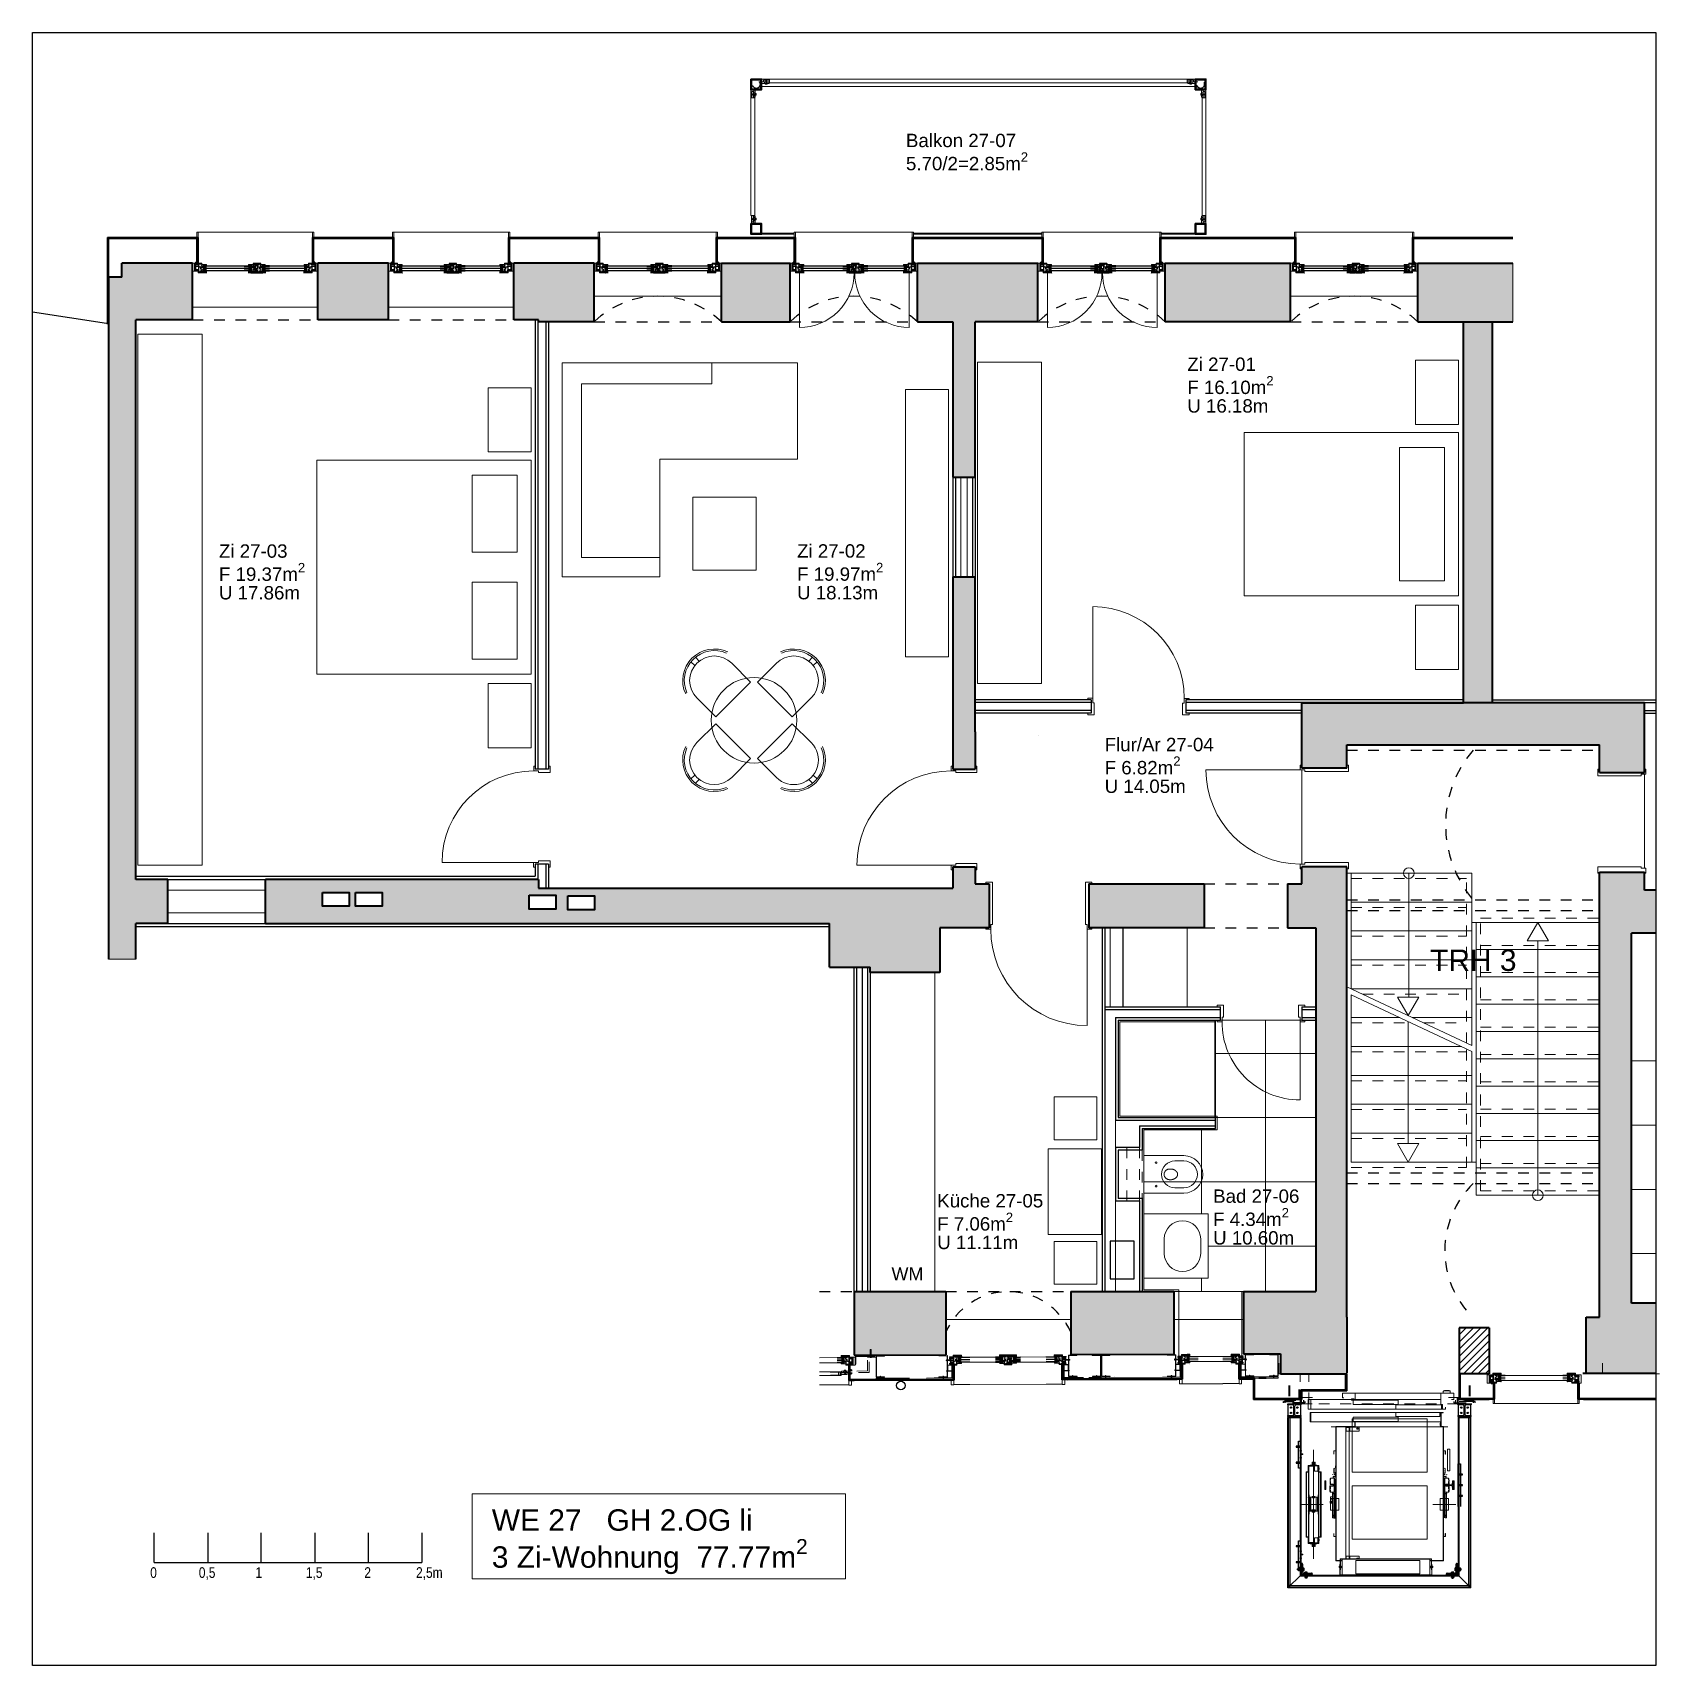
# Model space of a CAD drawing. Header units: metres. Extents: x 19 to 230, y -653 to -519.
# Drawn here: x 202.73 to 217.92, y -555.24 to -539.98 of the extents above; entities that cross this region are included whole.
import ezdxf

# ---------------------------------------------------------------- set-up
doc = ezdxf.new("R2010")
doc.units = ezdxf.units.M
doc.header["$LTSCALE"] = 0.0125
for name, pattern in [('Dash', [6.35, 3.175, -3.175]), ('DASHED2', [0.375, 0.25, -0.125]), ('HIDDEN', [0.375, 0.25, -0.125]), ('Punkt', [6.35, 0, -6.35]), ('Verdeckt', [9.525, 6.35, -3.175]), ('Verdeckt3', [9.525, 6.35, -3.175])]:
    doc.linetypes.add(name, pattern=pattern)
for name, color, linetype, lineweight in [('03Aussenhaut', 30, 'Continuous', 30), ('04Ansichtskanten', 4, 'Continuous', 15), ('05Fenster', 171, 'Continuous', 15), ('A---MOEB-------', 8, 'Continuous', 13), ('Ansicht dünn', 181, 'Continuous', 13), ('Ansicht dünn2', 185, 'Continuous', 9), ('Ansichtskanten', 4, 'Continuous', 15), ('Aufzug', 65, 'Continuous', 13), ('Befestigung', 253, 'Continuous', 5), ('Beschriftung-Räume', 3, 'Continuous', 15), ('Entwässerungverdeckt', 8, 'DASHED2', 9), ('Fenster', 65, 'Continuous', 5), ('Fenster2', 161, 'Continuous', 5), ('Fliesen2', 251, 'Continuous', 9), ('Geländer', 65, 'Continuous', 13), ('Geländerbefestigung', 8, 'DASHED2', 13), ('geländerverdeckt', 251, 'DASHED2', 9), ('Glas', 151, 'Continuous', 13), ('Marki', 65, 'Continuous', 13), ('Moeb', 8, 'Continuous', 13), ('Platten', 2, 'Continuous', 15), ('PUTZ', 32, 'Continuous', 13), ('Sani', 8, 'Continuous', 13), ('StahlAnsicht', 202, 'Continuous', 13), ('Stahlbau', 5, 'Continuous', 30), ('Treppen', 8, 'Continuous', 13), ('Türen', 65, 'Continuous', 15), ('unten', 7, 'Verdeckt3', 15), ('UProfil', 153, 'Continuous', 20), ('verdeckt', 7, 'HIDDEN', 18), ('Verdeckt 2', 63, 'DASHED2', 13), ('Wände Bestand', 142, 'Continuous', 35), ('WändeBestand', 142, 'Continuous', 40)]:
    doc.layers.add(name, color=color, linetype=linetype, lineweight=lineweight)
for name, color, linetype in [('A---TEXTD100---', 7, 'Continuous'), ('Block GeländerH2', 241, 'Continuous'), ('Entwässerung', 215, 'Continuous'), ('oben', 7, 'Punkt'), ('Schachtgerüst', 142, 'Continuous')]:
    doc.layers.add(name, color=color, linetype=linetype)
for name, color, linetype, lineweight, true_color in [('Fliesen', 7, 'Continuous', 18, 0x875ef7), ('Fliesen1', 7, 'Continuous', 18, 0x0040ff), ('SchrBestand', 7, 'Continuous', 15, 0xc9c9c9), ('SchrWand neu', 7, 'Continuous', 18, 0x971402), ('Wände neu', 1, 'Continuous', 35, 0xff0000), ('WändeGK neu', 7, 'Continuous', 25, 0xdc5004)]:
    doc.layers.add(name, color=color, linetype=linetype, lineweight=lineweight, true_color=true_color)
doc.layers.add('Nachbar', color=7, linetype='Continuous', true_color=0x008000)
doc.layers.add('Stahl', color=7, linetype='Continuous', true_color=0x4d79ff)
doc.styles.add('Arial', font='arial.ttf')

msp = doc.modelspace()

# ---------------------------------------------------------------- texts
at = {"insert": (211.045, -551.521), "char_height": 0.12, "width": 3.23636, "attachment_point": 3, "rotation": 0.0016, "line_spacing_factor": 0.9, "style": 'Arial'}
msp.add_mtext('\\A1;WM', dxfattribs=at)
at = {"layer": 'A---TEXTD100---', "color": 7, "style": 'Arial', "width": 0.8}
for s, p in [('0', (203.823, -554.423)), ('0,5', (204.277, -554.423)), ('1', (204.806, -554.423)), ('1,5', (205.277, -554.423)), ('2', (205.823, -554.423)), ('2,5m', (206.306, -554.423))]:
    msp.add_text(s, height=0.1, rotation=359.9984, dxfattribs=at).set_placement(p)
at = {"layer": 'Beschriftung-Räume', "ltscale": 0.1, "attachment_point": 1, "line_spacing_factor": 0.833333, "style": 'Arial'}
for s, insert, char_height, width in [('\\A1;Balkon\\P5.70/2=2.85m{\\H0.7x;\\S2^ ;}', (210.882, -540.928), 0.125, 2.26836), ('\\A1;Balkon 27-07\\P5.70/2=2.85m{\\H0.7x;\\S2^ ;}', (210.882, -540.928), 0.125, 2.26836), ('\\A1;Zi 27-01\\PF 16.10m{\\H0.7x;\\S2^ ;}\\PU 16.18m', (213.51, -543.019), 0.125, 2.26836), ('\\A1;Zi 27-03\\PF 19.37m{\\H0.7x;\\S2^ ;}\\PU 17.86m', (204.465, -544.765), 0.125, 2.26836), ('\\A1;Zi 27-02\\PF 19.97m{\\H0.7x;\\S2^ ;}\\PU 18.13m', (209.865, -544.764), 0.125, 2.26836), ('\\A1;Flur/Ar 27-04\\PF 6.82m{\\H0.7x;\\S2^ ;}\\PU 14.05m', (212.738, -546.573), 0.125, 2.26836), ('\\A1;TRH 3', (215.778, -548.551), 0.2, 2.26836), ('\\A1;Küche 27-05 \\PF 7.06m{\\H0.7x;\\S2^ ;}\\PU 11.11m', (211.174, -550.836), 0.125, 2.26836), ('\\A1;Bad 27-06 \\PF 4.34m{\\H0.7x;\\S2^ ;}\\PU 10.60m', (213.751, -550.793), 0.125, 2.26836), ('\\A1;WE 27   GH 2.OG li\\P3 Zi-Wohnung  77.77m{\\H0.7x;\\S2^ ;}', (207.014, -553.782), 0.2, 4.02282)]:
    msp.add_mtext(s, dxfattribs=dict(at, insert=insert, char_height=char_height, width=width))

# ---------------------------------------------------------------- blocks, each defined once
blk = doc.blocks.new('ElementFe seite')
at = {"layer": 'Befestigung', "linetype": 'Continuous', "lineweight": 0, "extrusion": (0, 0, -1)}
for points in [[(11, 159), (11, 155), (12, 155), (12, 159)], [(11, 159), (11, 155), (11, 155), (11, 155), (11, 159), (11, 159)], [(10, 159), (10, 155), (11, 155), (11, 159)], [(10, 159), (10, 155), (10, 155), (10, 155), (10, 159), (10, 159)], [(9, 159), (9, 155), (10, 155), (10, 159)], [(9, 159), (9, 155), (9, 155), (9, 155), (9, 159), (9, 159)], [(8, 159), (8, 155), (9, 155), (9, 159)], [(8, 159), (8, 155), (8, 155), (8, 155), (8, 159), (8, 159)], [(7, 159), (7, 155), (8, 155), (8, 159)], [(8, 158), (8, 158), (8, 158), (8, 158), (8, 158), (8, 158), (8, 158), (8, 158), (8, 158), (8, 158), (8, 158), (8, 158), (8, 158), (8, 158), (8, 158), (8, 158), (8, 158), (8, 158), (8, 158), (8, 158), (8, 158), (8, 158), (8, 158), (8, 158), (7, 157), (7, 157), (7, 157), (7, 157), (7, 157), (7, 157), (7, 157), (7, 157), (7, 157), (7, 157), (7, 157), (7, 157), (7, 157), (7, 157), (7, 157), (7, 157), (7, 157), (7, 157), (7, 157), (7, 157), (7, 157), (7, 157), (7, 157), (7, 157), (7, 157), (7, 157), (7, 157), (7, 157), (7, 157), (7, 157), (7, 157), (7, 157), (7, 157), (7, 157), (7, 157), (7, 157), (7, 157), (7, 157), (7, 157), (7, 157), (7, 157), (7, 157), (7, 157), (7, 157), (7, 157), (7, 157), (7, 157), (7, 157), (7, 157), (7, 157), (7, 157), (7, 157), (7, 157), (7, 157), (7, 157), (7, 157), (7, 157), (7, 157), (7, 157), (7, 157), (7, 157), (7, 157), (7, 157), (7, 157), (7, 157), (7, 157), (7, 157), (7, 157), (7, 157), (7, 157), (7, 157), (7, 157), (7, 157), (7, 157), (7, 157), (7, 157), (7, 157), (7, 157), (7, 157), (7, 157), (7, 157), (8, 157), (8, 157), (8, 157), (8, 156), (8, 156), (8, 156), (8, 156), (8, 156), (8, 156), (8, 156), (8, 156), (8, 156), (8, 156), (8, 156), (8, 156), (8, 156), (8, 156), (8, 156), (8, 156), (8, 156), (8, 156), (8, 156), (8, 156), (8, 156)], [(7, 159), (7, 155), (7, 155), (7, 159)], [(6, 159), (6, 155), (6, 155), (7, 155), (7, 159), (6, 159)], [(7, 158), (7, 154), (7, 154), (7, 154), (7, 158), (7, 158)], [(6, 159), (6, 155), (6, 155), (6, 159)], [(5, 159), (5, 155), (6, 155), (6, 155), (6, 159), (6, 159)], [(4, 159), (4, 155), (5, 155), (5, 155), (5, 159), (5, 159)], [(3, 170), (3, 144), (4, 144), (4, 170)], [(4, 159), (4, 155), (4, 155), (4, 159)], [(4, 159), (4, 155), (4, 155), (4, 155), (4, 159), (4, 159)], [(3, 159), (3, 155), (4, 155), (4, 159)], [(3, 159), (3, 155), (3, 155), (3, 155), (3, 159), (3, 159)], [(2, 159), (2, 155), (3, 155), (3, 159)], [(2, 159), (2, 155), (2, 155), (2, 155), (2, 159), (2, 159)], [(1, 159), (1, 155), (2, 155), (2, 159)], [(1, 159), (1, 155), (1, 155), (1, 155), (1, 159), (1, 159)], [(0, 159), (0, 155), (1, 155), (1, 159)], [(-27, 160), (-27, 154), (0, 154), (0, 160)], [(0, 159), (0, 155), (0, 155), (0, 155), (0, 159), (0, 159)], [(0, 159), (0, 155), (0, 155), (0, 159)], [(-1, 159), (-1, 155), (-1, 155), (0, 155), (0, 159), (-1, 159)], [(-1, 158), (-1, 154), (-1, 154), (-1, 158)], [(-2, 158), (-2, 154), (-2, 154), (-1, 154), (-1, 158), (-2, 158)], [(-2, 158), (-2, 154), (-2, 154), (-2, 158)], [(-3, 158), (-3, 154), (-2, 154), (-2, 154), (-2, 158), (-2, 158)], [(-3, 158), (-3, 154), (-3, 154), (-3, 158)], [(-4, 158), (-4, 154), (-3, 154), (-3, 154), (-3, 158), (-3, 158)], [(-4, 158), (-4, 154), (-4, 154), (-4, 158)], [(-4, 158), (-4, 154), (-4, 154), (-4, 154), (-4, 158), (-4, 158)], [(-5, 158), (-5, 154), (-4, 154), (-4, 158)], [(-5, 158), (-5, 154), (-5, 154), (-5, 154), (-5, 158), (-5, 158)], [(-6, 158), (-6, 154), (-5, 154), (-5, 158)], [(-6, 158), (-6, 154), (-6, 154), (-6, 154), (-6, 158), (-6, 158)], [(-7, 158), (-7, 154), (-6, 154), (-6, 158)], [(-7, 159), (-7, 155), (-7, 155), (-7, 155), (-7, 159), (-7, 159)], [(-8, 159), (-8, 155), (-7, 155), (-7, 159)], [(-8, 159), (-8, 155), (-8, 155), (-8, 155), (-8, 159), (-8, 159)], [(-8, 159), (-8, 155), (-8, 155), (-8, 159)], [(-9, 159), (-9, 155), (-9, 155), (-8, 155), (-8, 159), (-9, 159)], [(-8, 159), (-8, 155), (-8, 155), (-8, 159)], [(-9, 159), (-9, 155), (-9, 155), (-8, 155), (-8, 159), (-9, 159)], [(-9, 159), (-9, 155), (-9, 155), (-9, 159)], [(-10, 159), (-10, 155), (-10, 155), (-9, 155), (-9, 159), (-10, 159)], [(-9, 159), (-9, 155), (-9, 155), (-9, 159)], [(-10, 159), (-10, 155), (-10, 155), (-9, 155), (-9, 159), (-10, 159)], [(-10, 159), (-10, 155), (-10, 155), (-10, 159)], [(-11, 159), (-11, 155), (-10, 155), (-10, 155), (-10, 159), (-10, 159)], [(-10, 159), (-10, 155), (-10, 155), (-10, 159)], [(-11, 159), (-11, 155), (-10, 155), (-10, 155), (-10, 159), (-10, 159)], [(-11, 159), (-11, 155), (-11, 155), (-11, 159)], [(-12, 159), (-12, 155), (-11, 155), (-11, 155), (-11, 159), (-11, 159)], [(-11, 159), (-11, 155), (-11, 155), (-11, 159)], [(-12, 159), (-12, 155), (-11, 155), (-11, 155), (-11, 159), (-11, 159)], [(-12, 159), (-12, 155), (-12, 155), (-12, 159)], [(-12, 159), (-12, 155), (-12, 155), (-12, 155), (-12, 159), (-12, 159)], [(-13, 159), (-13, 155), (-12, 155), (-12, 159)], [(-12, 159), (-12, 155), (-12, 155), (-12, 159)], [(-12, 159), (-12, 155), (-12, 155), (-12, 155), (-12, 159), (-12, 159)], [(-13, 159), (-13, 155), (-12, 155), (-12, 159)], [(-13, 159), (-13, 155), (-13, 155), (-13, 155), (-13, 159), (-13, 159)], [(-14, 159), (-14, 155), (-13, 155), (-13, 159)], [(-13, 159), (-13, 155), (-13, 155), (-13, 155), (-13, 159), (-13, 159)], [(-14, 159), (-14, 155), (-13, 155), (-13, 159)], [(-14, 159), (-14, 155), (-14, 155), (-14, 155), (-14, 159), (-14, 159)], [(-15, 159), (-15, 155), (-14, 155), (-14, 159)], [(-14, 159), (-14, 155), (-14, 155), (-14, 155), (-14, 159), (-14, 159)], [(-15, 159), (-15, 155), (-14, 155), (-14, 159)], [(-15, 159), (-15, 155), (-15, 155), (-15, 155), (-15, 159), (-15, 159)], [(-16, 159), (-16, 155), (-15, 155), (-15, 159)], [(-15, 159), (-15, 155), (-15, 155), (-15, 155), (-15, 159), (-15, 159)], [(-16, 159), (-16, 155), (-15, 155), (-15, 159)], [(-16, 159), (-16, 155), (-16, 155), (-16, 155), (-16, 159), (-16, 159)], [(-16, 159), (-16, 155), (-16, 155), (-16, 159)], [(-17, 159), (-17, 155), (-17, 155), (-16, 155), (-16, 159), (-17, 159)], [(-16, 159), (-16, 155), (-16, 155), (-16, 155), (-16, 159), (-16, 159)], [(-16, 159), (-16, 155), (-16, 155), (-16, 159)], [(-17, 159), (-17, 155), (-17, 155), (-16, 155), (-16, 159), (-17, 159)], [(-17, 159), (-17, 155), (-17, 155), (-17, 159)], [(-18, 159), (-18, 155), (-18, 155), (-17, 155), (-17, 159), (-18, 159)], [(-18, 159), (-18, 155), (-18, 155), (-18, 159)], [(-19, 159), (-19, 155), (-18, 155), (-18, 155), (-18, 159), (-18, 159)], [(-19, 159), (-19, 155), (-19, 155), (-19, 159)], [(-20, 159), (-20, 155), (-19, 155), (-19, 155), (-19, 159), (-19, 159)], [(-20, 159), (-20, 155), (-20, 155), (-20, 159)], [(-20, 159), (-20, 155), (-20, 155), (-20, 155), (-20, 159), (-20, 159)], [(-21, 159), (-21, 155), (-20, 155), (-20, 159)], [(-21, 159), (-21, 155), (-21, 155), (-21, 155), (-21, 159), (-21, 159)], [(-22, 159), (-22, 155), (-21, 155), (-21, 159)], [(-22, 159), (-22, 155), (-22, 155), (-22, 155), (-22, 159), (-22, 159)], [(-23, 159), (-23, 155), (-22, 155), (-22, 159)], [(-23, 159), (-23, 155), (-23, 155), (-23, 155), (-23, 159), (-23, 159)], [(-24, 159), (-24, 155), (-23, 155), (-23, 159)], [(-24, 159), (-24, 155), (-24, 155), (-24, 155), (-24, 159), (-24, 159)], [(-25, 159), (-25, 155), (-25, 155), (-24, 155), (-24, 159), (-25, 159)], [(-25, 159), (-25, 155), (-25, 155), (-25, 159)], [(-26, 159), (-26, 155), (-26, 155), (-25, 155), (-25, 159), (-26, 159)], [(-26, 159), (-26, 155), (-26, 155), (-26, 159)], [(-27, 159), (-27, 155), (-26, 155), (-26, 155), (-26, 159), (-26, 159)], [(-27, 159), (-27, 155), (-27, 155), (-27, 159)], [(-28, 159), (-28, 155), (-27, 155), (-27, 155), (-27, 159), (-27, 159)], [(-28, 159), (-28, 155), (-28, 155), (-28, 159)], [(-28, 159), (-28, 155), (-28, 155), (-28, 155), (-28, 159), (-28, 159)], [(-29, 159), (-29, 155), (-28, 155), (-28, 159)], [(-29, 159), (-29, 155), (-29, 155), (-29, 155), (-29, 159), (-29, 159)], [(-30, 159), (-30, 155), (-29, 155), (-29, 159)], [(-30, 159), (-30, 155), (-30, 155), (-30, 155), (-30, 159), (-30, 159)], [(-31, 159), (-31, 155), (-30, 155), (-30, 159)], [(-31, 159), (-31, 155), (-31, 155), (-31, 155), (-31, 159), (-31, 159)], [(-32, 159), (-32, 155), (-31, 155), (-31, 159)], [(-32, 159), (-32, 155), (-32, 155), (-32, 155), (-32, 159), (-32, 159)], [(-32, 159), (-32, 155), (-32, 155), (-32, 159)], [(-33, 159), (-33, 155), (-33, 155), (-32, 155), (-32, 159), (-33, 159)], [(-33, 159), (-33, 155), (-33, 155), (-33, 159)], [(-34, 159), (-34, 155), (-34, 155), (-33, 155), (-33, 159), (-34, 159)], [(-34, 159), (-34, 155), (-34, 155), (-34, 159)], [(-35, 159), (-35, 155), (-34, 155), (-34, 155), (-34, 159), (-34, 159)], [(-35, 159), (-35, 155), (-35, 155), (-35, 159)], [(-36, 159), (-36, 155), (-35, 155), (-35, 155), (-35, 159), (-35, 159)], [(-36, 159), (-36, 155), (-36, 155), (-36, 159)], [(-36, 159), (-36, 155), (-36, 155), (-36, 155), (-36, 159), (-36, 159)], [(-37, 159), (-37, 155), (-36, 155), (-36, 159)], [(-37, 159), (-37, 155), (-37, 155), (-37, 155), (-37, 159), (-37, 159)], [(-38, 159), (-38, 155), (-37, 155), (-37, 159)], [(-38, 159), (-38, 155), (-38, 155), (-38, 155), (-38, 159), (-38, 159)], [(-39, 159), (-39, 155), (-38, 155), (-38, 159)], [(-39, 159), (-39, 155), (-39, 155), (-39, 155), (-39, 159), (-39, 159)], [(-40, 159), (-40, 155), (-39, 155), (-39, 159)], [(-40, 159), (-40, 155), (-40, 155), (-40, 155), (-40, 159), (-40, 159)], [(-40, 159), (-40, 155), (-40, 155), (-40, 159)], [(-41, 159), (-41, 155), (-41, 155), (-40, 155), (-40, 159), (-41, 159)], [(-41, 159), (-41, 155), (-41, 155), (-41, 159)], [(-42, 159), (-42, 155), (-42, 155), (-41, 155), (-41, 159), (-42, 159)], [(-42, 159), (-42, 155), (-42, 155), (-42, 159)], [(-43, 159), (-43, 155), (-42, 155), (-42, 155), (-42, 159), (-42, 159)], [(-43, 159), (-43, 155), (-43, 155), (-43, 159)], [(-43, 159), (-43, 155), (-43, 155), (-43, 155), (-43, 159), (-43, 159)], [(-44, 159), (-44, 155), (-43, 155), (-43, 159)], [(-44, 159), (-44, 155), (-44, 155), (-44, 155), (-44, 159), (-44, 159)], [(-45, 159), (-45, 155), (-44, 155), (-44, 159)], [(-45, 159), (-45, 155), (-45, 155), (-45, 155), (-45, 159), (-45, 159)], [(-46, 159), (-46, 155), (-45, 155), (-45, 159)], [(-46, 159), (-46, 155), (-46, 155), (-46, 155), (-46, 159), (-46, 159)], [(-47, 159), (-47, 155), (-46, 155), (-46, 159)], [(-47, 159), (-47, 155), (-47, 155), (-47, 155), (-47, 159), (-47, 159)], [(-48, 159), (-48, 155), (-47, 155), (-47, 159)], [(-48, 159), (-48, 155), (-48, 155), (-48, 155), (-48, 159), (-48, 159)], [(-48, 159), (-48, 155), (-48, 155), (-48, 159)], [(-49, 159), (-49, 155), (-49, 155), (-48, 155), (-48, 159), (-49, 159)], [(-49, 159), (-49, 155), (-49, 155), (-49, 159)], [(-50, 159), (-50, 155), (-50, 155), (-49, 155), (-49, 159), (-50, 159)], [(-50, 159), (-50, 155), (-50, 155), (-50, 159)], [(-51, 159), (-51, 155), (-50, 155), (-50, 155), (-50, 159), (-50, 159)], [(-51, 159), (-51, 155), (-51, 155), (-51, 159)], [(-52, 159), (-52, 155), (-51, 155), (-51, 155), (-51, 159), (-51, 159)], [(-52, 159), (-52, 155), (-52, 155), (-52, 159)], [(-52, 159), (-52, 155), (-52, 155), (-52, 155), (-52, 159), (-52, 159)], [(-53, 159), (-53, 155), (-53, 155), (-53, 155), (-53, 159), (-53, 159)], [(-54, 159), (-54, 155), (-53, 155), (-53, 159)], [(-54, 159), (-54, 155), (-54, 155), (-54, 155), (-54, 159), (-54, 159)], [(-55, 159), (-55, 155), (-54, 155), (-54, 159)], [(-55, 159), (-55, 155), (-55, 155), (-55, 155), (-55, 159), (-55, 159)], [(-56, 159), (-56, 155), (-55, 155), (-55, 159)], [(-57, 159), (-57, 155), (-56, 155), (-56, 159)], [(-56, 159), (-56, 155), (-56, 155), (-56, 155), (-56, 159), (-56, 159)], [(35, 3), (45, 3), (45, 4), (35, 4)], [(38, 9), (41, 9), (41, 9), (38, 9)], [(38, 8), (41, 8), (42, 9), (41, 9), (38, 9), (38, 9)], [(38, 8), (41, 8), (41, 8), (38, 8)], [(38, 7), (41, 7), (42, 8), (41, 8), (38, 8), (38, 8)], [(38, 7), (41, 7), (41, 7), (38, 7)], [(38, 7), (41, 7), (42, 7), (41, 7), (38, 7), (38, 7)], [(38, 3), (41, 3), (41, 3), (38, 3)], [(38, 2), (41, 2), (42, 2), (41, 3), (38, 3), (38, 2)], [(38, 2), (41, 2), (41, 2), (38, 2)], [(38, 1), (41, 1), (42, 1), (41, 2), (38, 2), (38, 1)], [(38, 1), (41, 1), (41, 1), (38, 1)], [(38, 0), (41, 0), (42, 1), (41, 1), (38, 1), (38, 1)], [(38, 0), (41, 0), (41, 0), (38, 0)], [(39, 6), (39, 6), (39, 6), (39, 6), (39, 6), (39, 6), (39, 6), (39, 6), (39, 6), (39, 6), (39, 6), (39, 6), (39, 6), (39, 6), (39, 6), (40, 6), (40, 6), (40, 6), (40, 6), (40, 6), (40, 6), (40, 6), (40, 6), (40, 6), (40, 6), (40, 6), (40, 6), (40, 6), (40, 6), (40, 6), (40, 6), (40, 6), (40, 6), (40, 6), (40, 6), (40, 6), (40, 6), (40, 6), (40, 6), (40, 6), (40, 6), (40, 6), (40, 6), (40, 6), (40, 6), (40, 6), (40, 6), (40, 6), (40, 6), (40, 6), (40, 6), (40, 6), (40, 6), (40, 6), (40, 6), (40, 6), (40, 6), (40, 6), (40, 6), (40, 6), (40, 6), (40, 6), (40, 6), (40, 6), (40, 6), (40, 6), (40, 6), (40, 6), (40, 6), (40, 6), (40, 6), (40, 6), (40, 6), (40, 6), (40, 6), (40, 6), (40, 6), (40, 6), (40, 6), (40, 6), (40, 6), (40, 6), (40, 6), (40, 6), (40, 6), (40, 6), (40, 6), (40, 6), (40, 6), (40, 6), (40, 6), (40, 6), (40, 6), (40, 6), (40, 6), (40, 6), (40, 6), (40, 6), (40, 6), (40, 6), (40, 6), (40, 6), (40, 6), (40, 6), (40, 6), (40, 6), (40, 6), (40, 6), (40, 6), (40, 6), (40, 6), (40, 6), (40, 6), (40, 6), (41, 6), (41, 6), (41, 6), (41, 6), (41, 6), (41, 6), (41, 6), (41, 6), (41, 6), (41, 6), (41, 6), (41, 6), (41, 6), (41, 6), (41, 6)], [(0, 58), (0, 55), (0, 55), (0, 58)], [(-1, 58), (-1, 55), (0, 55), (0, 55), (0, 58), (0, 58)], [(-1, 58), (-1, 55), (-1, 55), (-1, 58)], [(-2, 58), (-2, 55), (-1, 55), (-1, 55), (-1, 58), (-1, 58)], [(-2, 58), (-2, 55), (-2, 55), (-2, 58)], [(-2, 58), (-2, 55), (-2, 55), (-2, 55), (-2, 58), (-2, 58)], [(-3, 58), (-3, 55), (-2, 55), (-2, 58)], [(-3, 58), (-3, 55), (-3, 55), (-3, 55), (-3, 58), (-3, 58)], [(-4, 58), (-4, 55), (-3, 55), (-3, 58)], [(-4, 58), (-4, 55), (-4, 55), (-4, 55), (-4, 58), (-4, 58)], [(-5, 58), (-5, 55), (-4, 55), (-4, 58)], [(-5, 58), (-5, 55), (-5, 55), (-5, 55), (-5, 58), (-5, 58)], [(-6, 58), (-6, 55), (-5, 55), (-5, 58)], [(-6, 58), (-6, 55), (-6, 55), (-6, 55), (-6, 58), (-6, 58)], [(-7, 58), (-7, 55), (-6, 55), (-6, 58)], [(-7, 58), (-7, 55), (-7, 55), (-7, 55), (-7, 58), (-7, 58)], [(-7, 58), (-7, 55), (-7, 55), (-7, 58)], [(-8, 58), (-8, 55), (-8, 55), (-7, 55), (-7, 58), (-8, 58)], [(-8, 58), (-8, 55), (-8, 55), (-8, 58)], [(-9, 58), (-9, 55), (-8, 55), (-8, 55), (-8, 58), (-8, 58)], [(-9, 58), (-9, 55), (-9, 55), (-9, 58)], [(-10, 58), (-10, 55), (-9, 55), (-9, 55), (-9, 58), (-9, 58)], [(-10, 58), (-10, 55), (-10, 55), (-10, 58)], [(-10, 58), (-10, 55), (-10, 55), (-10, 55), (-10, 58), (-10, 58)], [(-11, 58), (-11, 55), (-10, 55), (-10, 58)], [(-11, 58), (-11, 55), (-11, 55), (-11, 55), (-11, 58), (-11, 58)], [(-12, 58), (-12, 55), (-11, 55), (-11, 58)], [(-12, 58), (-12, 55), (-12, 55), (-12, 55), (-12, 58), (-12, 58)], [(-13, 58), (-13, 55), (-12, 55), (-12, 58)], [(-13, 58), (-13, 55), (-13, 55), (-13, 55), (-13, 58), (-13, 58)], [(-14, 58), (-14, 55), (-13, 55), (-13, 58)], [(-14, 58), (-14, 55), (-14, 55), (-14, 55), (-14, 58), (-14, 58)], [(-14, 58), (-14, 55), (-14, 55), (-14, 58)], [(-15, 58), (-15, 55), (-15, 55), (-14, 55), (-14, 58), (-15, 58)], [(-15, 58), (-15, 55), (-15, 55), (-15, 58)], [(-16, 58), (-16, 55), (-16, 55), (-15, 55), (-15, 58), (-16, 58)], [(-16, 58), (-16, 55), (-16, 55), (-16, 58)], [(-17, 58), (-17, 55), (-16, 55), (-16, 55), (-16, 58), (-16, 58)], [(-17, 58), (-17, 55), (-17, 55), (-17, 58)], [(-18, 58), (-18, 55), (-17, 55), (-17, 55), (-17, 58), (-17, 58)], [(-18, 58), (-18, 55), (-18, 55), (-18, 58)], [(-18, 58), (-18, 55), (-18, 55), (-18, 55), (-18, 58), (-18, 58)], [(-19, 58), (-19, 55), (-18, 55), (-18, 58)], [(-19, 58), (-19, 55), (-19, 55), (-19, 55), (-19, 58), (-19, 58)], [(-20, 58), (-20, 55), (-19, 55), (-19, 58)], [(-20, 58), (-20, 55), (-20, 55), (-20, 55), (-20, 58), (-20, 58)], [(-21, 58), (-21, 55), (-20, 55), (-20, 58)], [(-21, 58), (-21, 55), (-21, 55), (-21, 55), (-21, 58), (-21, 58)], [(-22, 58), (-22, 55), (-21, 55), (-21, 58)], [(-22, 58), (-22, 55), (-22, 55), (-22, 55), (-22, 58), (-22, 58)], [(-22, 58), (-22, 55), (-22, 55), (-22, 58)], [(-23, 58), (-23, 55), (-23, 55), (-22, 55), (-22, 58), (-23, 58)], [(-23, 58), (-23, 55), (-23, 55), (-23, 58)], [(-24, 58), (-24, 55), (-24, 55), (-23, 55), (-23, 58), (-24, 58)], [(-24, 58), (-24, 55), (-24, 55), (-24, 58)], [(-25, 58), (-25, 55), (-24, 55), (-24, 55), (-24, 58), (-24, 58)], [(-25, 58), (-25, 55), (-25, 55), (-25, 58)], [(-26, 58), (-26, 55), (-25, 55), (-25, 55), (-25, 58), (-25, 58)], [(-26, 58), (-26, 55), (-26, 55), (-26, 58)], [(-26, 58), (-26, 55), (-26, 55), (-26, 55), (-26, 58), (-26, 58)], [(-27, 58), (-27, 55), (-26, 55), (-26, 58)], [(-27, 58), (-27, 55), (-27, 55), (-27, 55), (-27, 58), (-27, 58)], [(-28, 58), (-28, 55), (-27, 55), (-27, 58)], [(-28, 58), (-28, 55), (-28, 55), (-28, 55), (-28, 58), (-28, 58)], [(-29, 58), (-29, 55), (-28, 55), (-28, 58)], [(-29, 58), (-29, 55), (-29, 55), (-29, 55), (-29, 58), (-29, 58)], [(-30, 58), (-30, 55), (-29, 55), (-29, 58)], [(-30, 58), (-30, 55), (-30, 55), (-30, 55), (-30, 58), (-30, 58)], [(-30, 58), (-30, 55), (-30, 55), (-30, 58)], [(-31, 58), (-31, 55), (-31, 55), (-30, 55), (-30, 58), (-31, 58)], [(-31, 58), (-31, 55), (-31, 55), (-31, 58)], [(-32, 58), (-32, 55), (-32, 55), (-31, 55), (-31, 58), (-32, 58)], [(-32, 58), (-32, 55), (-32, 55), (-32, 58)], [(-33, 58), (-33, 55), (-32, 55), (-32, 55), (-32, 58), (-32, 58)], [(-33, 58), (-33, 55), (-33, 55), (-33, 58)], [(-33, 58), (-33, 55), (-33, 55), (-33, 55), (-33, 58), (-33, 58)], [(-34, 58), (-34, 55), (-33, 55), (-33, 58)], [(-34, 58), (-34, 55), (-34, 55), (-34, 55), (-34, 58), (-34, 58)], [(-35, 58), (-35, 55), (-34, 55), (-34, 58)], [(-35, 58), (-35, 55), (-35, 55), (-35, 55), (-35, 58), (-35, 58)], [(-36, 58), (-36, 55), (-35, 55), (-35, 58)], [(-36, 58), (-36, 55), (-36, 55), (-36, 55), (-36, 58), (-36, 58)], [(-37, 58), (-37, 55), (-36, 55), (-36, 58)], [(-37, 58), (-37, 55), (-37, 55), (-37, 55), (-37, 58), (-37, 58)], [(-38, 58), (-38, 55), (-37, 55), (-37, 58)], [(-38, 58), (-38, 55), (-38, 55), (-38, 55), (-38, 58), (-38, 58)], [(-38, 58), (-38, 55), (-38, 55), (-38, 58)], [(-39, 58), (-39, 55), (-39, 55), (-38, 55), (-38, 58), (-39, 58)], [(-39, 58), (-39, 55), (-39, 55), (-39, 58)], [(-40, 58), (-40, 55), (-40, 55), (-39, 55), (-39, 58), (-40, 58)], [(-40, 58), (-40, 55), (-40, 55), (-40, 58)], [(-41, 58), (-41, 55), (-40, 55), (-40, 55), (-40, 58), (-40, 58)], [(-42, 58), (-42, 55), (-41, 55), (-41, 55), (-41, 58), (-41, 58)], [(-41, 58), (-41, 55), (-41, 55), (-41, 58)], [(-43, 58), (-43, 55), (-43, 55), (-42, 55), (-42, 58), (-43, 58)], [(-42, 58), (-42, 55), (-42, 55), (-42, 58)], [(-44, 58), (-44, 55), (-44, 55), (-43, 55), (-43, 58), (-44, 58)], [(-43, 58), (-43, 55), (-43, 55), (-43, 58)], [(-45, 58), (-45, 55), (-44, 55), (-44, 58)], [(-46, 58), (-46, 55), (-45, 55), (-45, 58)], [(-45, 58), (-45, 55), (-45, 55), (-45, 55), (-45, 58), (-45, 58)], [(-47, 58), (-47, 55), (-46, 55), (-46, 58)], [(-46, 58), (-46, 55), (-46, 55), (-46, 55), (-46, 58), (-46, 58)], [(-48, 58), (-48, 55), (-47, 55), (-47, 58)], [(-47, 58), (-47, 55), (-47, 55), (-47, 55), (-47, 58), (-47, 58)], [(-49, 58), (-49, 55), (-48, 55), (-48, 58)], [(-48, 58), (-48, 55), (-48, 55), (-48, 55), (-48, 58), (-48, 58)], [(-50, 58), (-50, 55), (-49, 55), (-49, 58)], [(-49, 58), (-49, 55), (-49, 55), (-49, 55), (-49, 58), (-49, 58)], [(-51, 61), (-51, 52), (-50, 55), (-50, 58)], [(-52, 61), (-52, 52), (-52, 52), (-52, 52), (-52, 52), (-52, 52), (-52, 52), (-52, 52), (-52, 52), (-52, 52), (-52, 52), (-52, 52), (-52, 52), (-52, 52), (-52, 52), (-52, 52), (-52, 52), (-52, 52), (-52, 52), (-52, 52), (-52, 52), (-52, 52), (-52, 52), (-52, 52), (-52, 52), (-52, 52), (-52, 52), (-52, 52), (-52, 52), (-52, 52), (-52, 52), (-52, 52), (-52, 52), (-52, 52), (-52, 52), (-52, 52), (-52, 52), (-52, 52), (-52, 52), (-52, 52), (-52, 52), (-52, 52), (-52, 52), (-52, 52), (-52, 52), (-52, 52), (-52, 52), (-52, 52), (-52, 52), (-52, 52), (-52, 52), (-52, 52), (-52, 52), (-52, 52), (-52, 52), (-52, 52), (-52, 52), (-52, 52), (-52, 52), (-52, 52), (-52, 52), (-52, 52), (-52, 52), (-52, 52), (-52, 52), (-52, 52), (-52, 52), (-52, 52), (-52, 52), (-52, 52), (-52, 52), (-52, 52), (-52, 52), (-52, 52), (-52, 52), (-52, 52), (-52, 52), (-52, 52), (-52, 52), (-52, 52), (-52, 52), (-52, 52), (-52, 52), (-52, 52), (-52, 52), (-52, 52), (-52, 52), (-52, 52), (-52, 52), (-52, 52), (-52, 52), (-52, 52), (-52, 52), (-51, 52), (-51, 52), (-51, 52), (-51, 52), (-51, 52), (-51, 52), (-51, 52), (-51, 52), (-51, 52), (-51, 52), (-51, 52), (-51, 52), (-51, 52), (-51, 52), (-51, 52), (-51, 52), (-51, 52), (-51, 52), (-51, 52), (-51, 52), (-51, 52), (-51, 52), (-51, 52), (-51, 52), (-51, 52), (-51, 52), (-51, 52), (-51, 52), (-51, 52), (-51, 52), (-51, 52), (-51, 52), (-51, 52), (-51, 52), (-51, 52), (-51, 52), (-51, 52), (-51, 61), (-51, 61), (-51, 61), (-51, 61), (-51, 61), (-51, 61), (-51, 61), (-51, 61), (-51, 61), (-51, 61), (-51, 61), (-51, 61), (-51, 61), (-51, 61), (-51, 61), (-51, 61), (-51, 61), (-51, 61), (-51, 61), (-51, 61), (-51, 61), (-51, 61), (-51, 61), (-51, 61), (-51, 61), (-51, 61), (-51, 61), (-51, 61), (-51, 61), (-51, 61), (-51, 61), (-51, 61), (-51, 61), (-51, 61), (-51, 61), (-51, 61), (-51, 61), (-51, 61), (-52, 61), (-52, 61), (-52, 61), (-52, 61), (-52, 61), (-52, 61), (-52, 61), (-52, 61), (-52, 61), (-52, 61), (-52, 61), (-52, 61), (-52, 61), (-52, 61), (-52, 61), (-52, 61), (-52, 61), (-52, 61), (-52, 61), (-52, 61), (-52, 61), (-52, 61), (-52, 61), (-52, 61), (-52, 61), (-52, 61), (-52, 61), (-52, 61), (-52, 61), (-52, 61), (-52, 61), (-52, 61), (-52, 61), (-52, 61), (-52, 61), (-52, 61), (-52, 61), (-52, 61), (-52, 61), (-52, 61), (-52, 61), (-52, 61), (-52, 61), (-52, 61), (-52, 61), (-52, 61), (-52, 61), (-52, 61), (-52, 61), (-52, 61), (-52, 61), (-52, 61), (-52, 61), (-52, 61), (-52, 61), (-52, 61), (-52, 61), (-52, 61), (-52, 61), (-52, 61), (-52, 61), (-52, 61), (-52, 61), (-52, 61), (-52, 61), (-52, 61), (-52, 61), (-52, 61), (-52, 61), (-52, 61), (-52, 61), (-52, 61), (-52, 61), (-52, 61), (-52, 61), (-52, 61), (-52, 61), (-52, 61), (-52, 61), (-52, 61), (-52, 61), (-52, 61), (-52, 61), (-52, 61), (-52, 61), (-52, 61), (-52, 61), (-52, 61), (-52, 61), (-52, 61)], [(36, -19), (44, -19), (41, -18), (38, -18)], [(38, 0), (41, 0), (42, 0), (41, 0), (38, 0), (38, 0)], [(38, -1), (41, -1), (41, 0), (38, 0)], [(38, -1), (41, -1), (42, -1), (41, -1), (38, -1), (38, -1)], [(38, -2), (41, -2), (41, -1), (38, -1)], [(38, -2), (41, -2), (42, -2), (41, -2), (38, -2), (38, -2)], [(38, -3), (41, -3), (41, -2), (38, -2)], [(38, -3), (41, -3), (42, -3), (41, -3), (38, -3), (38, -3)], [(38, -4), (41, -4), (41, -3), (38, -3)], [(38, -4), (41, -4), (42, -4), (41, -4), (38, -4), (38, -4)], [(38, -5), (41, -5), (41, -4), (38, -4)], [(38, -5), (41, -5), (42, -5), (41, -5), (38, -5), (38, -5)], [(38, -5), (41, -5), (41, -5), (38, -5)], [(38, -6), (41, -6), (42, -6), (41, -5), (38, -5), (38, -6)], [(38, -6), (41, -6), (41, -6), (38, -6)], [(38, -7), (41, -7), (42, -7), (41, -6), (38, -6), (38, -7)], [(38, -7), (41, -7), (41, -7), (38, -7)], [(38, -8), (41, -8), (42, -7), (41, -7), (38, -7), (38, -7)], [(38, -8), (41, -8), (41, -8), (38, -8)], [(38, -8), (41, -8), (42, -8), (41, -8), (38, -8), (38, -8)], [(38, -9), (41, -9), (41, -8), (38, -8)], [(38, -9), (41, -9), (42, -9), (41, -9), (38, -9), (38, -9)], [(38, -10), (41, -10), (41, -9), (38, -9)], [(38, -10), (41, -10), (42, -10), (41, -10), (38, -10), (38, -10)], [(38, -11), (41, -11), (41, -10), (38, -10)], [(38, -11), (41, -11), (42, -11), (41, -11), (38, -11), (38, -11)], [(38, -12), (41, -12), (41, -11), (38, -11)], [(38, -12), (41, -12), (42, -12), (41, -12), (38, -12), (38, -12)], [(38, -13), (41, -13), (41, -12), (38, -12)], [(38, -13), (41, -13), (42, -13), (41, -13), (38, -13), (38, -13)], [(38, -13), (41, -13), (41, -13), (38, -13)], [(38, -14), (41, -14), (42, -14), (41, -13), (38, -13), (38, -14)], [(38, -14), (41, -14), (41, -14), (38, -14)], [(38, -15), (41, -15), (42, -15), (41, -14), (38, -14), (38, -15)], [(38, -15), (41, -15), (41, -15), (38, -15)], [(38, -16), (41, -16), (42, -15), (41, -15), (38, -15), (38, -15)], [(38, -16), (41, -16), (41, -16), (38, -16)], [(38, -16), (41, -16), (42, -16), (41, -16), (38, -16), (38, -16)], [(38, -17), (41, -17), (41, -16), (38, -16)], [(38, -18), (41, -18), (41, -17), (38, -17)], [(38, -17), (41, -17), (42, -17), (41, -17), (38, -17), (38, -17)]]:
    blk.add_hatch(color=256, dxfattribs=at).paths.add_polyline_path(points, flags=0)
at = {"layer": 'Befestigung', "linetype": 'Continuous', "lineweight": 0}
h = blk.add_hatch(color=256, dxfattribs=at)
h.paths.add_polyline_path([(-5, 159), (-5, 159), (-5, 157), (-5, 157)])
h.paths.add_polyline_path([(-7, 159), (-7, 159), (-6, 159), (-6, 159), (-6, 159), (-6, 159), (-5, 159), (-5, 159), (-5, 159), (-4, 159), (-4, 159), (-4, 162), (-7, 162), (-7, 162), (-7, 162), (-7, 162), (-7, 162), (-7, 162), (-7, 162), (-7, 162), (-7, 162), (-7, 162), (-7, 162), (-7, 162), (-7, 162), (-7, 162), (-7, 162), (-7, 161), (-7, 161), (-7, 161), (-7, 161), (-7, 161), (-7, 161), (-7, 161), (-7, 161), (-7, 161), (-7, 161), (-7, 161), (-7, 161), (-7, 161), (-7, 161), (-8, 161), (-8, 161), (-8, 161), (-8, 161), (-8, 161), (-8, 161), (-8, 161), (-8, 161), (-8, 161), (-8, 161), (-8, 161), (-8, 161), (-8, 161), (-8, 161), (-8, 161), (-8, 161), (-8, 161), (-8, 161), (-8, 159), (-8, 159), (-8, 158), (-7, 158), (-7, 158)])
for points in [[(-4, 157), (-7, 157), (-7, 157), (-7, 157), (-7, 157), (-7, 157), (-7, 157), (-7, 157), (-7, 157), (-7, 157), (-7, 157), (-7, 157), (-7, 157), (-7, 157), (-7, 157), (-7, 157), (-7, 157), (-7, 157), (-7, 157), (-7, 157), (-7, 157), (-7, 157), (-7, 157), (-7, 157), (-7, 157), (-7, 157), (-7, 157), (-7, 157), (-7, 157), (-7, 157), (-7, 157), (-7, 157), (-7, 157), (-7, 157), (-7, 157), (-7, 157), (-7, 157), (-7, 157), (-7, 157), (-7, 157), (-7, 157), (-8, 157), (-8, 157), (-8, 157), (-8, 157), (-8, 156), (-8, 156), (-8, 156), (-8, 156), (-8, 156), (-8, 156), (-8, 156), (-8, 156), (-8, 156), (-8, 156), (-8, 156), (-8, 156), (-8, 156), (-8, 156), (-8, 156), (-8, 156), (-8, 156), (-8, 156), (-8, 156), (-8, 156), (-8, 156), (-8, 153), (-8, 153), (-8, 153), (-8, 153), (-8, 153), (-8, 153), (-8, 153), (-8, 153), (-8, 153), (-8, 153), (-8, 153), (-8, 153), (-8, 153), (-8, 153), (-8, 153), (-8, 153), (-8, 153), (-8, 153), (-8, 153), (-8, 153), (-8, 153), (-8, 153), (-8, 153), (-8, 153), (-8, 153), (-7, 153), (-7, 153), (-7, 153), (-7, 153), (-7, 153), (-7, 153), (-7, 153), (-7, 153), (-7, 153), (-7, 153), (-7, 153), (-7, 153), (-7, 153), (-7, 153), (-7, 153), (-7, 153), (-7, 153), (-7, 153), (-7, 153), (-7, 153), (-7, 153), (-7, 153), (-7, 153), (-7, 153), (-7, 153), (-7, 153), (-7, 152), (-7, 152), (-7, 152), (-7, 152), (-7, 152), (-7, 152), (-7, 152), (-7, 152), (-7, 152), (-7, 152), (-7, 152), (-7, 152), (-7, 152), (-7, 152), (-4, 152)], [(-40, 4), (-40, 6), (-40, 6), (-40, 6), (-40, 6), (-40, 6), (-40, 6), (-40, 6), (-40, 6), (-40, 6), (-40, 6), (-40, 6), (-40, 6), (-40, 6), (-40, 6), (-40, 6), (-40, 6), (-40, 6), (-40, 6), (-40, 6), (-40, 6), (-40, 6), (-40, 6), (-40, 6), (-40, 6), (-40, 6), (-40, 6), (-40, 6), (-40, 6), (-40, 6), (-40, 6), (-40, 6), (-40, 6), (-40, 6), (-40, 6), (-40, 6), (-40, 6), (-40, 6), (-40, 6), (-40, 6), (-40, 6), (-40, 6), (-40, 6), (-40, 6), (-40, 6), (-40, 6), (-40, 6), (-40, 6), (-40, 6), (-40, 6), (-41, 6), (-41, 6), (-41, 6), (-41, 6), (-41, 6), (-41, 6), (-41, 6), (-41, 6), (-41, 6), (-41, 6), (-41, 6), (-41, 6), (-41, 6), (-41, 6), (-41, 6), (-41, 6), (-43, 6), (-43, 6), (-43, 6), (-43, 6), (-43, 6), (-43, 6), (-43, 6), (-43, 6), (-43, 6), (-43, 6), (-43, 6), (-43, 6), (-43, 6), (-43, 6), (-43, 6), (-43, 6), (-43, 6), (-43, 6), (-43, 6), (-43, 6), (-43, 6), (-43, 6), (-43, 6), (-43, 6), (-43, 6), (-43, 6), (-43, 6), (-43, 6), (-43, 6), (-43, 6), (-43, 6), (-43, 6), (-43, 6), (-43, 6), (-43, 6), (-43, 6), (-43, 6), (-43, 6), (-43, 6), (-43, 6), (-43, 6), (-43, 6), (-43, 6), (-43, 6), (-43, 6), (-43, 6), (-43, 6), (-43, 6), (-43, 6), (-43, 6), (-43, 6), (-43, 6), (-43, 6), (-43, 6), (-43, 6), (-43, 6), (-43, 6), (-43, 6), (-43, 6), (-43, 6), (-43, 6), (-43, 6), (-43, 6), (-43, 6), (-43, 6), (-43, 4)], [(-37, 4), (-37, 6), (-37, 6), (-37, 6), (-37, 6), (-37, 6), (-37, 6), (-37, 6), (-37, 6), (-37, 6), (-37, 6), (-37, 6), (-37, 6), (-37, 6), (-37, 6), (-37, 6), (-37, 6), (-37, 6), (-37, 6), (-37, 6), (-37, 6), (-37, 6), (-37, 6), (-37, 6), (-37, 6), (-37, 6), (-37, 6), (-37, 6), (-37, 6), (-37, 6), (-37, 6), (-37, 6), (-37, 6), (-37, 6), (-37, 6), (-37, 6), (-37, 6), (-37, 6), (-37, 6), (-37, 6), (-37, 6), (-37, 6), (-37, 6), (-37, 6), (-37, 6), (-37, 6), (-37, 6), (-37, 6), (-37, 6), (-37, 6), (-37, 6), (-37, 6), (-37, 6), (-37, 6), (-37, 6), (-37, 6), (-37, 6), (-37, 6), (-37, 6), (-37, 6), (-37, 6), (-37, 6), (-37, 6), (-37, 6), (-37, 6), (-37, 6), (-39, 6), (-39, 6), (-39, 6), (-39, 6), (-39, 6), (-39, 6), (-39, 6), (-39, 6), (-39, 6), (-39, 6), (-39, 6), (-39, 6), (-39, 6), (-39, 6), (-40, 6), (-40, 6), (-40, 6), (-40, 6), (-40, 6), (-40, 6), (-40, 6), (-40, 6), (-40, 6), (-40, 6), (-40, 6), (-40, 6), (-40, 6), (-40, 6), (-40, 6), (-40, 6), (-40, 6), (-40, 6), (-40, 6), (-40, 6), (-40, 6), (-40, 6), (-40, 6), (-40, 6), (-40, 6), (-40, 6), (-40, 6), (-40, 6), (-40, 6), (-40, 6), (-40, 6), (-40, 6), (-40, 6), (-40, 6), (-40, 6), (-40, 6), (-40, 6), (-40, 6), (-40, 6), (-40, 6), (-40, 6), (-40, 6), (-40, 6), (-40, 6), (-40, 6), (-40, 6), (-40, 6), (-40, 6), (-40, 6), (-40, 6), (-40, 6), (-40, 4)]]:
    blk.add_hatch(color=256, dxfattribs=at).paths.add_polyline_path(points, flags=0)
h = blk.add_hatch(color=256, dxfattribs=at)
h.paths.add_polyline_path([(53, 159), (52, 159), (52, 155), (53, 155)])
h.paths.add_polyline_path([(59, 161), (57, 159), (57, 155), (59, 153)])
h.paths.add_polyline_path([(60, 161), (60, 161), (60, 161), (60, 161), (60, 161), (60, 161), (60, 161), (60, 161), (60, 161), (60, 161), (60, 161), (60, 161), (60, 161), (60, 161), (60, 161), (60, 161), (60, 161), (60, 161), (60, 161), (60, 161), (60, 161), (60, 161), (60, 161), (60, 161), (60, 161), (60, 161), (60, 161), (60, 161), (60, 161), (60, 161), (60, 161), (60, 161), (59, 161), (59, 161), (59, 161), (59, 161), (59, 161), (59, 161), (59, 161), (59, 161), (59, 161), (59, 161), (59, 161), (59, 161), (59, 161), (59, 161), (59, 161), (59, 161), (59, 161), (59, 161), (59, 161), (59, 161), (59, 161), (59, 161), (59, 161), (59, 161), (59, 161), (59, 161), (59, 161), (59, 161), (59, 161), (59, 161), (59, 161), (59, 161), (59, 161), (59, 161), (59, 161), (59, 161), (59, 161), (59, 161), (59, 161), (59, 161), (59, 161), (59, 161), (59, 153), (59, 153), (59, 153), (59, 153), (59, 153), (59, 153), (59, 153), (59, 153), (59, 153), (59, 153), (59, 153), (59, 153), (59, 153), (59, 153), (59, 153), (59, 153), (59, 153), (59, 153), (59, 153), (59, 153), (59, 153), (59, 153), (59, 153), (59, 153), (59, 153), (59, 153), (59, 153), (59, 153), (59, 153), (59, 153), (59, 153), (59, 153), (59, 153), (59, 153), (59, 153), (59, 153), (59, 153), (59, 153), (59, 153), (59, 153), (60, 153), (60, 153), (60, 153), (60, 153), (60, 153), (60, 153), (60, 153), (60, 153), (60, 153), (60, 153), (60, 153), (60, 153), (60, 153), (60, 153), (60, 153), (60, 153), (60, 153), (60, 153), (60, 153), (60, 153), (60, 153), (60, 153), (60, 153), (60, 153), (60, 153), (60, 153), (60, 153), (60, 153), (60, 153), (60, 153)])
h = blk.add_hatch(color=256, dxfattribs=at)
h.paths.add_polyline_path([(-3, 62), (-4, 62), (-4, 51), (-3, 51)])
h.paths.add_polyline_path([(-4, 60), (-6, 60), (-6, 60), (-6, 60), (-6, 60), (-6, 60), (-6, 60), (-6, 60), (-6, 60), (-6, 60), (-6, 60), (-6, 60), (-6, 60), (-6, 60), (-6, 60), (-6, 60), (-6, 60), (-6, 60), (-6, 60), (-6, 60), (-6, 60), (-6, 60), (-6, 60), (-6, 60), (-6, 60), (-6, 60), (-6, 60), (-6, 60), (-6, 60), (-6, 60), (-6, 60), (-6, 60), (-6, 60), (-6, 60), (-6, 59), (-6, 59), (-6, 59), (-7, 59), (-7, 59), (-7, 59), (-7, 59), (-7, 59), (-7, 59), (-7, 59), (-7, 59), (-7, 59), (-7, 59), (-7, 59), (-7, 57), (-7, 57), (-7, 57), (-7, 57), (-7, 57), (-7, 57), (-7, 57), (-7, 57), (-7, 57), (-7, 57), (-7, 57), (-6, 57), (-6, 57), (-6, 57), (-6, 57), (-6, 57), (-6, 57), (-6, 57), (-6, 57), (-6, 57), (-6, 57), (-6, 57), (-6, 57), (-6, 57), (-6, 57), (-6, 57), (-6, 57), (-6, 57), (-6, 57), (-6, 57), (-6, 57), (-6, 57), (-6, 57), (-6, 57), (-6, 57), (-6, 56), (-6, 56), (-6, 56), (-6, 56), (-6, 56), (-6, 56), (-6, 56), (-6, 56), (-6, 56), (-6, 56), (-6, 56), (-6, 56), (-4, 56)])
h.paths.add_polyline_path([(-4, 56), (-6, 56), (-6, 56), (-6, 56), (-6, 56), (-6, 56), (-6, 56), (-6, 56), (-6, 56), (-6, 56), (-6, 56), (-6, 56), (-6, 56), (-6, 56), (-6, 56), (-6, 56), (-6, 56), (-6, 56), (-6, 56), (-6, 56), (-6, 56), (-6, 56), (-6, 56), (-6, 56), (-6, 56), (-6, 56), (-6, 56), (-6, 56), (-6, 56), (-6, 56), (-6, 56), (-6, 56), (-6, 56), (-6, 56), (-6, 56), (-6, 56), (-6, 56), (-7, 56), (-7, 56), (-7, 56), (-7, 56), (-7, 56), (-7, 56), (-7, 56), (-7, 56), (-7, 56), (-7, 56), (-7, 56), (-7, 54), (-7, 54), (-7, 54), (-7, 54), (-7, 54), (-7, 54), (-7, 54), (-7, 54), (-7, 54), (-7, 54), (-7, 54), (-6, 54), (-6, 54), (-6, 53), (-6, 53), (-6, 53), (-6, 53), (-6, 53), (-6, 53), (-6, 53), (-6, 53), (-6, 53), (-6, 53), (-6, 53), (-6, 53), (-6, 53), (-6, 53), (-6, 53), (-6, 53), (-6, 53), (-6, 53), (-6, 53), (-6, 53), (-6, 53), (-6, 53), (-6, 53), (-6, 53), (-6, 53), (-6, 53), (-6, 53), (-6, 53), (-6, 53), (-6, 53), (-6, 53), (-6, 53), (-6, 53), (-6, 53), (-4, 53)])
h.paths.add_polyline_path([(-6, 57), (-6, 57), (-6, 57), (-6, 57), (-6, 57), (-6, 57), (-6, 57), (-6, 57), (-6, 57), (-6, 57), (-6, 57), (-6, 57), (-7, 57), (-7, 57), (-7, 57), (-7, 57), (-7, 57), (-7, 56), (-7, 56), (-7, 56), (-7, 56), (-7, 56), (-6, 56), (-6, 56), (-6, 56), (-6, 56), (-6, 56), (-6, 56), (-6, 56), (-6, 56), (-6, 56), (-6, 56), (-6, 56), (-6, 56), (-6, 56), (-6, 56), (-6, 56), (-6, 56), (-6, 56), (-6, 56), (-6, 56), (-6, 56), (-6, 56), (-6, 56), (-6, 56)])
h.paths.add_polyline_path([(-7, 58), (-7, 58), (-7, 58), (-7, 55), (-7, 55), (-7, 55)])
h.paths.add_polyline_path([(-7, 58), (-8, 58), (-8, 55), (-7, 55)])
at = {"layer": 'Befestigung', "linetype": 'Continuous', "lineweight": 5}
for points in [[(-11, 159), (-11, 155), (-12, 155), (-12, 159)], [(-11, 159), (-11, 155), (-11, 155), (-11, 155), (-11, 159), (-11, 159)], [(-10, 159), (-10, 155), (-11, 155), (-11, 159)], [(-10, 159), (-10, 155), (-10, 155), (-10, 155), (-10, 159), (-10, 159)], [(-9, 159), (-9, 155), (-10, 155), (-10, 159)], [(-9, 159), (-9, 155), (-9, 155), (-9, 155), (-9, 159), (-9, 159)], [(-8, 159), (-8, 155), (-9, 155), (-9, 159)], [(-8, 159), (-8, 155), (-8, 155), (-8, 155), (-8, 159), (-8, 159)], [(-8, 159), (-8, 155), (-8, 155), (-8, 159)], [(-7, 159), (-7, 155), (-7, 155), (-7, 159)], [(-6, 159), (-6, 155), (-6, 155), (-7, 155), (-7, 159), (-6, 159)], [(-7, 158), (-7, 154), (-7, 154), (-8, 154), (-8, 158), (-7, 158)], [(-6, 159), (-6, 155), (-6, 155), (-6, 159)], [(-5, 159), (-5, 155), (-6, 155), (-6, 155), (-6, 159), (-6, 159)], [(-5, 159), (-5, 155), (-5, 155), (-5, 159)], [(-4, 159), (-4, 155), (-5, 155), (-5, 155), (-5, 159), (-5, 159)], [(-3, 170), (-3, 144), (-4, 144), (-4, 170)], [(-4, 159), (-4, 155), (-4, 155), (-4, 159)], [(-4, 159), (-4, 155), (-4, 155), (-4, 155), (-4, 159), (-4, 159)], [(-3, 159), (-3, 155), (-4, 155), (-4, 159)], [(-3, 159), (-3, 155), (-3, 155), (-3, 155), (-3, 159), (-3, 159)], [(-2, 159), (-2, 155), (-3, 155), (-3, 159)], [(-2, 159), (-2, 155), (-2, 155), (-2, 155), (-2, 159), (-2, 159)], [(-1, 159), (-1, 155), (-2, 155), (-2, 159)], [(-1, 159), (-1, 155), (-1, 155), (-1, 155), (-1, 159), (-1, 159)], [(0, 159), (0, 155), (-1, 155), (-1, 159)], [(27, 160), (27, 154), (0, 154), (0, 160)], [(0, 159), (0, 155), (0, 155), (0, 155), (0, 159), (0, 159)], [(0, 159), (0, 155), (0, 155), (0, 159)], [(1, 159), (1, 155), (1, 155), (0, 155), (0, 159), (1, 159)], [(1, 158), (1, 154), (1, 154), (1, 158)], [(2, 158), (2, 154), (2, 154), (1, 154), (1, 158), (2, 158)], [(2, 158), (2, 154), (2, 154), (2, 158)], [(3, 158), (3, 154), (2, 154), (2, 154), (2, 158), (2, 158)], [(3, 158), (3, 154), (3, 154), (3, 158)], [(4, 158), (4, 154), (3, 154), (3, 154), (3, 158), (3, 158)], [(4, 158), (4, 154), (4, 154), (4, 158)], [(4, 158), (4, 154), (4, 154), (4, 154), (4, 158), (4, 158)], [(5, 158), (5, 154), (4, 154), (4, 158)], [(5, 158), (5, 154), (5, 154), (5, 154), (5, 158), (5, 158)], [(6, 158), (6, 154), (5, 154), (5, 158)], [(6, 158), (6, 154), (6, 154), (6, 154), (6, 158), (6, 158)], [(7, 158), (7, 154), (6, 154), (6, 158)], [(7, 159), (7, 155), (7, 155), (7, 155), (7, 159), (7, 159)], [(8, 159), (8, 155), (7, 155), (7, 159)], [(8, 159), (8, 155), (8, 155), (8, 155), (8, 159), (8, 159)], [(8, 159), (8, 155), (8, 155), (8, 159)], [(9, 159), (9, 155), (9, 155), (8, 155), (8, 159), (9, 159)], [(8, 159), (8, 155), (8, 155), (8, 159)], [(9, 159), (9, 155), (9, 155), (8, 155), (8, 159), (9, 159)], [(9, 159), (9, 155), (9, 155), (9, 159)], [(10, 159), (10, 155), (10, 155), (9, 155), (9, 159), (10, 159)], [(9, 159), (9, 155), (9, 155), (9, 159)], [(10, 159), (10, 155), (10, 155), (9, 155), (9, 159), (10, 159)], [(10, 159), (10, 155), (10, 155), (10, 159)], [(11, 159), (11, 155), (10, 155), (10, 155), (10, 159), (10, 159)], [(10, 159), (10, 155), (10, 155), (10, 159)], [(11, 159), (11, 155), (10, 155), (10, 155), (10, 159), (10, 159)], [(11, 159), (11, 155), (11, 155), (11, 159)], [(12, 159), (12, 155), (11, 155), (11, 155), (11, 159), (11, 159)], [(11, 159), (11, 155), (11, 155), (11, 159)], [(12, 159), (12, 155), (11, 155), (11, 155), (11, 159), (11, 159)], [(12, 159), (12, 155), (12, 155), (12, 159)], [(12, 159), (12, 155), (12, 155), (12, 155), (12, 159), (12, 159)], [(13, 159), (13, 155), (12, 155), (12, 159)], [(12, 159), (12, 155), (12, 155), (12, 159)], [(12, 159), (12, 155), (12, 155), (12, 155), (12, 159), (12, 159)], [(13, 159), (13, 155), (12, 155), (12, 159)], [(13, 159), (13, 155), (13, 155), (13, 155), (13, 159), (13, 159)], [(14, 159), (14, 155), (13, 155), (13, 159)], [(13, 159), (13, 155), (13, 155), (13, 155), (13, 159), (13, 159)], [(14, 159), (14, 155), (13, 155), (13, 159)], [(14, 159), (14, 155), (14, 155), (14, 155), (14, 159), (14, 159)], [(15, 159), (15, 155), (14, 155), (14, 159)], [(14, 159), (14, 155), (14, 155), (14, 155), (14, 159), (14, 159)], [(15, 159), (15, 155), (14, 155), (14, 159)], [(15, 159), (15, 155), (15, 155), (15, 155), (15, 159), (15, 159)], [(16, 159), (16, 155), (15, 155), (15, 159)], [(15, 159), (15, 155), (15, 155), (15, 155), (15, 159), (15, 159)], [(16, 159), (16, 155), (15, 155), (15, 159)], [(16, 159), (16, 155), (16, 155), (16, 155), (16, 159), (16, 159)], [(16, 159), (16, 155), (16, 155), (16, 159)], [(17, 159), (17, 155), (17, 155), (16, 155), (16, 159), (17, 159)], [(16, 159), (16, 155), (16, 155), (16, 155), (16, 159), (16, 159)], [(16, 159), (16, 155), (16, 155), (16, 159)], [(17, 159), (17, 155), (17, 155), (16, 155), (16, 159), (17, 159)], [(17, 159), (17, 155), (17, 155), (17, 159)], [(18, 159), (18, 155), (18, 155), (17, 155), (17, 159), (18, 159)], [(18, 159), (18, 155), (18, 155), (18, 159)], [(19, 159), (19, 155), (18, 155), (18, 155), (18, 159), (18, 159)], [(19, 159), (19, 155), (19, 155), (19, 159)], [(20, 159), (20, 155), (19, 155), (19, 155), (19, 159), (19, 159)], [(20, 159), (20, 155), (20, 155), (20, 159)], [(20, 159), (20, 155), (20, 155), (20, 155), (20, 159), (20, 159)], [(21, 159), (21, 155), (20, 155), (20, 159)], [(21, 159), (21, 155), (21, 155), (21, 155), (21, 159), (21, 159)], [(22, 159), (22, 155), (21, 155), (21, 159)], [(22, 159), (22, 155), (22, 155), (22, 155), (22, 159), (22, 159)], [(23, 159), (23, 155), (22, 155), (22, 159)], [(23, 159), (23, 155), (23, 155), (23, 155), (23, 159), (23, 159)], [(24, 159), (24, 155), (23, 155), (23, 159)], [(24, 159), (24, 155), (24, 155), (24, 155), (24, 159), (24, 159)], [(24, 159), (24, 155), (24, 155), (24, 159)], [(25, 159), (25, 155), (25, 155), (24, 155), (24, 159), (25, 159)], [(25, 159), (25, 155), (25, 155), (25, 159)], [(26, 159), (26, 155), (26, 155), (25, 155), (25, 159), (26, 159)], [(26, 159), (26, 155), (26, 155), (26, 159)], [(27, 159), (27, 155), (26, 155), (26, 155), (26, 159), (26, 159)], [(27, 159), (27, 155), (27, 155), (27, 159)], [(28, 159), (28, 155), (27, 155), (27, 155), (27, 159), (27, 159)], [(28, 159), (28, 155), (28, 155), (28, 159)], [(28, 159), (28, 155), (28, 155), (28, 155), (28, 159), (28, 159)], [(29, 159), (29, 155), (28, 155), (28, 159)], [(29, 159), (29, 155), (29, 155), (29, 155), (29, 159), (29, 159)], [(30, 159), (30, 155), (29, 155), (29, 159)], [(30, 159), (30, 155), (30, 155), (30, 155), (30, 159), (30, 159)], [(31, 159), (31, 155), (30, 155), (30, 159)], [(31, 159), (31, 155), (31, 155), (31, 155), (31, 159), (31, 159)], [(32, 159), (32, 155), (31, 155), (31, 159)], [(32, 159), (32, 155), (32, 155), (32, 155), (32, 159), (32, 159)], [(32, 159), (32, 155), (32, 155), (32, 159)], [(33, 159), (33, 155), (33, 155), (32, 155), (32, 159), (33, 159)], [(33, 159), (33, 155), (33, 155), (33, 159)], [(34, 159), (34, 155), (34, 155), (33, 155), (33, 159), (34, 159)], [(34, 159), (34, 155), (34, 155), (34, 159)], [(35, 159), (35, 155), (34, 155), (34, 155), (34, 159), (34, 159)], [(35, 159), (35, 155), (35, 155), (35, 159)], [(36, 159), (36, 155), (35, 155), (35, 155), (35, 159), (35, 159)], [(36, 159), (36, 155), (36, 155), (36, 159)], [(36, 159), (36, 155), (36, 155), (36, 155), (36, 159), (36, 159)], [(37, 159), (37, 155), (36, 155), (36, 159)], [(37, 159), (37, 155), (37, 155), (37, 155), (37, 159), (37, 159)], [(38, 159), (38, 155), (37, 155), (37, 159)], [(38, 159), (38, 155), (38, 155), (38, 155), (38, 159), (38, 159)], [(39, 159), (39, 155), (38, 155), (38, 159)], [(39, 159), (39, 155), (39, 155), (39, 155), (39, 159), (39, 159)], [(40, 159), (40, 155), (39, 155), (39, 159)], [(40, 159), (40, 155), (40, 155), (40, 155), (40, 159), (40, 159)], [(40, 159), (40, 155), (40, 155), (40, 159)], [(41, 159), (41, 155), (41, 155), (40, 155), (40, 159), (41, 159)], [(41, 159), (41, 155), (41, 155), (41, 159)], [(42, 159), (42, 155), (42, 155), (41, 155), (41, 159), (42, 159)], [(42, 159), (42, 155), (42, 155), (42, 159)], [(43, 159), (43, 155), (42, 155), (42, 155), (42, 159), (42, 159)], [(43, 159), (43, 155), (43, 155), (43, 159)], [(43, 159), (43, 155), (43, 155), (43, 155), (43, 159), (43, 159)], [(44, 159), (44, 155), (43, 155), (43, 159)], [(44, 159), (44, 155), (44, 155), (44, 155), (44, 159), (44, 159)], [(45, 159), (45, 155), (44, 155), (44, 159)], [(45, 159), (45, 155), (45, 155), (45, 155), (45, 159), (45, 159)], [(46, 159), (46, 155), (45, 155), (45, 159)], [(46, 159), (46, 155), (46, 155), (46, 155), (46, 159), (46, 159)], [(47, 159), (47, 155), (46, 155), (46, 159)], [(47, 159), (47, 155), (47, 155), (47, 155), (47, 159), (47, 159)], [(48, 159), (48, 155), (47, 155), (47, 159)], [(48, 159), (48, 155), (48, 155), (48, 155), (48, 159), (48, 159)], [(48, 159), (48, 155), (48, 155), (48, 159)], [(49, 159), (49, 155), (49, 155), (48, 155), (48, 159), (49, 159)], [(49, 159), (49, 155), (49, 155), (49, 159)], [(50, 159), (50, 155), (50, 155), (49, 155), (49, 159), (50, 159)], [(50, 159), (50, 155), (50, 155), (50, 159)], [(51, 159), (51, 155), (50, 155), (50, 155), (50, 159), (50, 159)], [(51, 159), (51, 155), (51, 155), (51, 159)], [(51, 159), (51, 155), (51, 155), (51, 155), (51, 159), (51, 159)], [(52, 159), (52, 155), (51, 155), (51, 159)], [(52, 159), (52, 155), (52, 155), (52, 155), (52, 159), (52, 159)], [(53, 159), (53, 155), (52, 155), (52, 159)], [(53, 159), (53, 155), (53, 155), (53, 155), (53, 159), (53, 159)], [(54, 159), (54, 155), (53, 155), (53, 159)], [(54, 159), (54, 155), (54, 155), (54, 155), (54, 159), (54, 159)], [(55, 159), (55, 155), (54, 155), (54, 159)], [(55, 159), (55, 155), (55, 155), (55, 155), (55, 159), (55, 159)], [(56, 159), (56, 155), (55, 155), (55, 159)], [(57, 159), (57, 155), (56, 155), (56, 159)], [(56, 159), (56, 155), (56, 155), (56, 155), (56, 159), (56, 159)], [(59, 161), (59, 153), (57, 155), (57, 159)], [(-35, 3), (-45, 3), (-45, 4), (-35, 4)], [(-38, 9), (-42, 9), (-42, 9), (-38, 9)], [(-38, 8), (-42, 8), (-42, 9), (-42, 9), (-38, 9), (-38, 9)], [(-38, 8), (-42, 8), (-42, 8), (-38, 8)], [(-38, 7), (-42, 7), (-42, 8), (-42, 8), (-38, 8), (-38, 8)], [(-38, 7), (-42, 7), (-42, 7), (-38, 7)], [(-38, 7), (-42, 7), (-42, 7), (-42, 7), (-38, 7), (-38, 7)], [(-38, 3), (-42, 3), (-42, 3), (-38, 3)], [(-38, 2), (-42, 2), (-42, 2), (-42, 3), (-38, 3), (-38, 2)], [(-38, 2), (-42, 2), (-42, 2), (-38, 2)], [(-38, 1), (-42, 1), (-42, 1), (-42, 2), (-38, 2), (-38, 1)], [(-38, 1), (-42, 1), (-42, 1), (-38, 1)], [(-38, 0), (-42, 0), (-42, 1), (-42, 1), (-38, 1), (-38, 1)], [(-38, 0), (-42, 0), (-42, 0), (-38, 0)], [(-7, 58), (-7, 55), (-8, 55), (-8, 58)], [(-7, 58), (-7, 55), (-7, 55), (-7, 55), (-7, 58), (-7, 58)], [(-3, 62), (-3, 51), (-4, 51), (-4, 62)], [(0, 58), (0, 55), (0, 55), (0, 58)], [(1, 58), (1, 55), (0, 55), (0, 55), (0, 58), (0, 58)], [(1, 58), (1, 55), (1, 55), (1, 58)], [(2, 58), (2, 55), (1, 55), (1, 55), (1, 58), (1, 58)], [(2, 58), (2, 55), (2, 55), (2, 58)], [(2, 58), (2, 55), (2, 55), (2, 55), (2, 58), (2, 58)], [(3, 58), (3, 55), (2, 55), (2, 58)], [(3, 58), (3, 55), (3, 55), (3, 55), (3, 58), (3, 58)], [(4, 58), (4, 55), (3, 55), (3, 58)], [(4, 58), (4, 55), (4, 55), (4, 55), (4, 58), (4, 58)], [(5, 58), (5, 55), (4, 55), (4, 58)], [(5, 58), (5, 55), (5, 55), (5, 55), (5, 58), (5, 58)], [(6, 58), (6, 55), (5, 55), (5, 58)], [(6, 58), (6, 55), (6, 55), (6, 55), (6, 58), (6, 58)], [(6, 58), (6, 55), (6, 55), (6, 58)], [(7, 58), (7, 55), (7, 55), (6, 55), (6, 58), (7, 58)], [(7, 58), (7, 55), (7, 55), (7, 58)], [(8, 58), (8, 55), (8, 55), (7, 55), (7, 58), (8, 58)], [(8, 58), (8, 55), (8, 55), (8, 58)], [(9, 58), (9, 55), (8, 55), (8, 55), (8, 58), (8, 58)], [(9, 58), (9, 55), (9, 55), (9, 58)], [(10, 58), (10, 55), (9, 55), (9, 55), (9, 58), (9, 58)], [(10, 58), (10, 55), (10, 55), (10, 58)], [(10, 58), (10, 55), (10, 55), (10, 55), (10, 58), (10, 58)], [(11, 58), (11, 55), (10, 55), (10, 58)], [(11, 58), (11, 55), (11, 55), (11, 55), (11, 58), (11, 58)], [(12, 58), (12, 55), (11, 55), (11, 58)], [(12, 58), (12, 55), (12, 55), (12, 55), (12, 58), (12, 58)], [(13, 58), (13, 55), (12, 55), (12, 58)], [(13, 58), (13, 55), (13, 55), (13, 55), (13, 58), (13, 58)], [(14, 58), (14, 55), (13, 55), (13, 58)], [(14, 58), (14, 55), (14, 55), (14, 55), (14, 58), (14, 58)], [(14, 58), (14, 55), (14, 55), (14, 58)], [(15, 58), (15, 55), (15, 55), (14, 55), (14, 58), (15, 58)], [(15, 58), (15, 55), (15, 55), (15, 58)], [(16, 58), (16, 55), (16, 55), (15, 55), (15, 58), (16, 58)], [(16, 58), (16, 55), (16, 55), (16, 58)], [(17, 58), (17, 55), (16, 55), (16, 55), (16, 58), (16, 58)], [(17, 58), (17, 55), (17, 55), (17, 58)], [(18, 58), (18, 55), (17, 55), (17, 55), (17, 58), (17, 58)], [(18, 58), (18, 55), (18, 55), (18, 58)], [(18, 58), (18, 55), (18, 55), (18, 55), (18, 58), (18, 58)], [(19, 58), (19, 55), (18, 55), (18, 58)], [(19, 58), (19, 55), (19, 55), (19, 55), (19, 58), (19, 58)], [(20, 58), (20, 55), (19, 55), (19, 58)], [(20, 58), (20, 55), (20, 55), (20, 55), (20, 58), (20, 58)], [(21, 58), (21, 55), (20, 55), (20, 58)], [(21, 58), (21, 55), (21, 55), (21, 55), (21, 58), (21, 58)], [(22, 58), (22, 55), (21, 55), (21, 58)], [(22, 58), (22, 55), (22, 55), (22, 55), (22, 58), (22, 58)], [(22, 58), (22, 55), (22, 55), (22, 58)], [(23, 58), (23, 55), (23, 55), (22, 55), (22, 58), (23, 58)], [(23, 58), (23, 55), (23, 55), (23, 58)], [(24, 58), (24, 55), (24, 55), (23, 55), (23, 58), (24, 58)], [(24, 58), (24, 55), (24, 55), (24, 58)], [(25, 58), (25, 55), (24, 55), (24, 55), (24, 58), (24, 58)], [(25, 58), (25, 55), (25, 55), (25, 58)], [(26, 58), (26, 55), (25, 55), (25, 55), (25, 58), (25, 58)], [(26, 58), (26, 55), (26, 55), (26, 58)], [(26, 58), (26, 55), (26, 55), (26, 55), (26, 58), (26, 58)], [(27, 58), (27, 55), (26, 55), (26, 58)], [(27, 58), (27, 55), (27, 55), (27, 55), (27, 58), (27, 58)], [(28, 58), (28, 55), (27, 55), (27, 58)], [(28, 58), (28, 55), (28, 55), (28, 55), (28, 58), (28, 58)], [(29, 58), (29, 55), (28, 55), (28, 58)], [(29, 58), (29, 55), (29, 55), (29, 55), (29, 58), (29, 58)], [(30, 58), (30, 55), (29, 55), (29, 58)], [(30, 58), (30, 55), (30, 55), (30, 55), (30, 58), (30, 58)], [(30, 58), (30, 55), (30, 55), (30, 58)], [(31, 58), (31, 55), (31, 55), (30, 55), (30, 58), (31, 58)], [(31, 58), (31, 55), (31, 55), (31, 58)], [(32, 58), (32, 55), (32, 55), (31, 55), (31, 58), (32, 58)], [(32, 58), (32, 55), (32, 55), (32, 58)], [(33, 58), (33, 55), (32, 55), (32, 55), (32, 58), (32, 58)], [(33, 58), (33, 55), (33, 55), (33, 58)], [(33, 58), (33, 55), (33, 55), (33, 55), (33, 58), (33, 58)], [(34, 58), (34, 55), (33, 55), (33, 58)], [(34, 58), (34, 55), (34, 55), (34, 55), (34, 58), (34, 58)], [(35, 58), (35, 55), (34, 55), (34, 58)], [(35, 58), (35, 55), (35, 55), (35, 55), (35, 58), (35, 58)], [(36, 58), (36, 55), (35, 55), (35, 58)], [(36, 58), (36, 55), (36, 55), (36, 55), (36, 58), (36, 58)], [(37, 58), (37, 55), (36, 55), (36, 58)], [(37, 58), (37, 55), (37, 55), (37, 55), (37, 58), (37, 58)], [(38, 58), (38, 55), (37, 55), (37, 58)], [(38, 58), (38, 55), (38, 55), (38, 55), (38, 58), (38, 58)], [(38, 58), (38, 55), (38, 55), (38, 58)], [(39, 58), (39, 55), (39, 55), (38, 55), (38, 58), (39, 58)], [(39, 58), (39, 55), (39, 55), (39, 58)], [(40, 58), (40, 55), (40, 55), (39, 55), (39, 58), (40, 58)], [(40, 58), (40, 55), (40, 55), (40, 58)], [(41, 58), (41, 55), (40, 55), (40, 55), (40, 58), (40, 58)], [(42, 58), (42, 55), (41, 55), (41, 55), (41, 58), (41, 58)], [(41, 58), (41, 55), (41, 55), (41, 58)], [(43, 58), (43, 55), (43, 55), (42, 55), (42, 58), (43, 58)], [(42, 58), (42, 55), (42, 55), (42, 58)], [(44, 58), (44, 55), (44, 55), (43, 55), (43, 58), (44, 58)], [(43, 58), (43, 55), (43, 55), (43, 58)], [(45, 58), (45, 55), (44, 55), (44, 58)], [(46, 58), (46, 55), (45, 55), (45, 58)], [(45, 58), (45, 55), (45, 55), (45, 55), (45, 58), (45, 58)], [(47, 58), (47, 55), (46, 55), (46, 58)], [(46, 58), (46, 55), (46, 55), (46, 55), (46, 58), (46, 58)], [(48, 58), (48, 55), (47, 55), (47, 58)], [(47, 58), (47, 55), (47, 55), (47, 55), (47, 58), (47, 58)], [(49, 58), (49, 55), (48, 55), (48, 58)], [(48, 58), (48, 55), (48, 55), (48, 55), (48, 58), (48, 58)], [(50, 58), (50, 55), (49, 55), (49, 58)], [(49, 58), (49, 55), (49, 55), (49, 55), (49, 58), (49, 58)], [(51, 61), (51, 52), (50, 55), (50, 58)], [(-36, -19), (-44, -19), (-42, -18), (-38, -18)], [(-38, 0), (-42, 0), (-42, 0), (-42, 0), (-38, 0), (-38, 0)], [(-38, -1), (-42, -1), (-42, 0), (-38, 0)], [(-38, -1), (-42, -1), (-42, -1), (-42, -1), (-38, -1), (-38, -1)], [(-38, -2), (-42, -2), (-42, -1), (-38, -1)], [(-38, -2), (-42, -2), (-42, -2), (-42, -2), (-38, -2), (-38, -2)], [(-38, -3), (-42, -3), (-42, -2), (-38, -2)], [(-38, -3), (-42, -3), (-42, -3), (-42, -3), (-38, -3), (-38, -3)], [(-38, -4), (-42, -4), (-42, -3), (-38, -3)], [(-38, -4), (-42, -4), (-42, -4), (-42, -4), (-38, -4), (-38, -4)], [(-38, -5), (-42, -5), (-42, -4), (-38, -4)], [(-38, -5), (-42, -5), (-42, -5), (-42, -5), (-38, -5), (-38, -5)], [(-38, -5), (-42, -5), (-42, -5), (-38, -5)], [(-38, -6), (-42, -6), (-42, -6), (-42, -5), (-38, -5), (-38, -6)], [(-38, -6), (-42, -6), (-42, -6), (-38, -6)], [(-38, -7), (-42, -7), (-42, -7), (-42, -6), (-38, -6), (-38, -7)], [(-38, -7), (-42, -7), (-42, -7), (-38, -7)], [(-38, -8), (-42, -8), (-42, -7), (-42, -7), (-38, -7), (-38, -7)], [(-38, -8), (-42, -8), (-42, -8), (-38, -8)], [(-38, -8), (-42, -8), (-42, -8), (-42, -8), (-38, -8), (-38, -8)], [(-38, -9), (-42, -9), (-42, -8), (-38, -8)], [(-38, -9), (-42, -9), (-42, -9), (-42, -9), (-38, -9), (-38, -9)], [(-38, -10), (-42, -10), (-42, -9), (-38, -9)], [(-38, -10), (-42, -10), (-42, -10), (-42, -10), (-38, -10), (-38, -10)], [(-38, -11), (-42, -11), (-42, -10), (-38, -10)], [(-38, -11), (-42, -11), (-42, -11), (-42, -11), (-38, -11), (-38, -11)], [(-38, -12), (-42, -12), (-42, -11), (-38, -11)], [(-38, -12), (-42, -12), (-42, -12), (-42, -12), (-38, -12), (-38, -12)], [(-38, -13), (-42, -13), (-42, -12), (-38, -12)], [(-38, -13), (-42, -13), (-42, -13), (-42, -13), (-38, -13), (-38, -13)], [(-38, -13), (-42, -13), (-42, -13), (-38, -13)], [(-38, -14), (-42, -14), (-42, -14), (-42, -13), (-38, -13), (-38, -14)], [(-38, -14), (-42, -14), (-42, -14), (-38, -14)], [(-38, -15), (-42, -15), (-42, -15), (-42, -14), (-38, -14), (-38, -15)], [(-38, -15), (-42, -15), (-42, -15), (-38, -15)], [(-38, -16), (-42, -16), (-42, -15), (-42, -15), (-38, -15), (-38, -15)], [(-38, -16), (-42, -16), (-42, -16), (-38, -16)], [(-38, -16), (-42, -16), (-42, -16), (-42, -16), (-38, -16), (-38, -16)], [(-38, -17), (-42, -17), (-42, -16), (-38, -16)], [(-38, -18), (-42, -18), (-42, -17), (-38, -17)], [(-38, -17), (-42, -17), (-42, -17), (-42, -17), (-38, -17), (-38, -17)]]:
    blk.add_lwpolyline(points, close=True, dxfattribs=at)
for points in [[(-7, 162), (-7, 162), (-7, 162), (-7, 162), (-7, 162), (-7, 162), (-7, 162), (-7, 162), (-7, 162), (-7, 162), (-7, 162), (-7, 162), (-7, 162), (-7, 162), (-7, 162), (-7, 161), (-7, 161), (-7, 161), (-7, 161), (-7, 161), (-7, 161), (-7, 161), (-7, 161), (-7, 161), (-7, 161), (-7, 161), (-7, 161), (-7, 161), (-7, 161), (-8, 161), (-8, 161), (-8, 161), (-8, 161), (-8, 161), (-8, 161), (-8, 161), (-8, 161), (-8, 161), (-8, 161), (-8, 161), (-8, 161), (-8, 161), (-8, 161), (-8, 161), (-8, 161), (-8, 161), (-8, 161)], [(-8, 161), (-8, 158)], [(-8, 156), (-8, 158)], [(-8, 158), (-8, 158), (-8, 158), (-8, 158), (-8, 158), (-8, 158), (-8, 158), (-8, 158), (-8, 158), (-8, 158), (-8, 158), (-8, 158), (-8, 158), (-8, 158), (-8, 158), (-8, 158), (-8, 158), (-8, 157), (-7, 157), (-7, 157), (-7, 157), (-7, 157), (-7, 157), (-7, 157), (-7, 157), (-7, 157), (-7, 157), (-7, 157), (-7, 157), (-7, 157), (-7, 157), (-7, 157), (-7, 157), (-7, 157), (-7, 157), (-7, 157), (-7, 157), (-7, 157), (-7, 157), (-7, 157), (-7, 157), (-7, 157), (-7, 157), (-7, 157), (-7, 157), (-7, 157), (-7, 157)], [(-8, 158), (-8, 158), (-8, 158), (-8, 158), (-8, 158), (-8, 158), (-8, 158), (-8, 158), (-8, 158), (-8, 158), (-8, 158), (-8, 158), (-8, 158), (-8, 158), (-8, 158), (-8, 158), (-8, 158), (-8, 157), (-7, 157), (-7, 157), (-7, 157), (-7, 157), (-7, 157), (-7, 157), (-7, 157), (-7, 157), (-7, 157), (-7, 157), (-7, 157), (-7, 157), (-7, 157), (-7, 157), (-7, 157), (-7, 157), (-7, 157), (-7, 157), (-7, 157), (-7, 157), (-7, 157), (-7, 157), (-7, 157), (-7, 157), (-7, 157), (-7, 157), (-7, 157), (-7, 157), (-7, 157)], [(-7, 157), (-7, 157), (-7, 157), (-7, 157), (-7, 157), (-7, 157), (-7, 157), (-7, 157), (-7, 157), (-7, 157), (-7, 157), (-7, 157), (-7, 157), (-7, 157), (-7, 157), (-7, 157), (-7, 157), (-7, 157), (-7, 157), (-7, 157), (-7, 157), (-7, 157), (-7, 157), (-7, 157), (-7, 157), (-7, 157), (-7, 157), (-7, 157), (-7, 157), (-8, 157), (-8, 157), (-8, 157), (-8, 156), (-8, 156), (-8, 156), (-8, 156), (-8, 156), (-8, 156), (-8, 156), (-8, 156), (-8, 156), (-8, 156), (-8, 156), (-8, 156), (-8, 156), (-8, 156), (-8, 156)], [(-7, 157), (-7, 157), (-7, 157), (-7, 157), (-7, 157), (-7, 157), (-7, 157), (-7, 157), (-7, 157), (-7, 157), (-7, 157), (-7, 157), (-7, 157), (-7, 157), (-7, 157), (-7, 157), (-7, 157), (-7, 157), (-7, 157), (-7, 157), (-7, 157), (-7, 157), (-7, 157), (-7, 157), (-7, 157), (-7, 157), (-7, 157), (-7, 157), (-7, 157), (-8, 157), (-8, 157), (-8, 157), (-8, 156), (-8, 156), (-8, 156), (-8, 156), (-8, 156), (-8, 156), (-8, 156), (-8, 156), (-8, 156), (-8, 156), (-8, 156), (-8, 156), (-8, 156), (-8, 156), (-8, 156)], [(-8, 156), (-8, 153)], [(-8, 153), (-8, 153), (-8, 153), (-8, 153), (-8, 153), (-8, 153), (-8, 153), (-8, 153), (-8, 153), (-8, 153), (-8, 153), (-8, 153), (-8, 153), (-8, 153), (-8, 153), (-8, 153), (-8, 153), (-8, 153), (-7, 153), (-7, 153), (-7, 153), (-7, 153), (-7, 153), (-7, 153), (-7, 153), (-7, 153), (-7, 153), (-7, 153), (-7, 153), (-7, 153), (-7, 153), (-7, 153), (-7, 153), (-7, 153), (-7, 153), (-7, 153), (-7, 153), (-7, 152), (-7, 152), (-7, 152), (-7, 152), (-7, 152), (-7, 152), (-7, 152), (-7, 152), (-7, 152), (-7, 152)], [(-4, 162), (-7, 162)], [(-4, 157), (-7, 157)], [(-7, 157), (-4, 157)], [(-4, 157), (-4, 162)], [(-4, 152), (-4, 157)], [(59, 161), (59, 161), (59, 161), (59, 161), (59, 161), (59, 161), (59, 161), (59, 161), (59, 161), (59, 161), (59, 161), (59, 161), (59, 161), (59, 161), (59, 161), (59, 161), (59, 161), (59, 161), (59, 161), (59, 161), (59, 161), (59, 161), (59, 161), (59, 161), (59, 161), (59, 161), (59, 161), (59, 161), (59, 161), (59, 161), (59, 161), (59, 161), (59, 161), (59, 161), (59, 161), (59, 161), (59, 161), (59, 161), (59, 161), (59, 161), (59, 161), (59, 161), (60, 161), (60, 161), (60, 161), (60, 161), (60, 161), (60, 161), (60, 161), (60, 161), (60, 161), (60, 161), (60, 161), (60, 161), (60, 161), (60, 161), (60, 161), (60, 161), (60, 161), (60, 161), (60, 161), (60, 161), (60, 161), (60, 161), (60, 161), (60, 161), (60, 161), (60, 161), (60, 161), (60, 161), (60, 161), (60, 161), (60, 161), (60, 161)], [(59, 153), (59, 161)], [(60, 153), (60, 153), (60, 153), (60, 153), (60, 153), (60, 153), (60, 153), (60, 153), (60, 153), (60, 153), (60, 153), (60, 153), (60, 153), (60, 153), (60, 153), (60, 153), (60, 153), (60, 153), (60, 153), (60, 153), (60, 153), (60, 153), (60, 153), (60, 153), (60, 153), (60, 153), (60, 153), (60, 153), (60, 153), (60, 153), (59, 153), (59, 153), (59, 153), (59, 153), (59, 153), (59, 153), (59, 153), (59, 153), (59, 153), (59, 153), (59, 153), (59, 153), (59, 153), (59, 153), (59, 153), (59, 153), (59, 153), (59, 153), (59, 153), (59, 153), (59, 153), (59, 153), (59, 153), (59, 153), (59, 153), (59, 153), (59, 153), (59, 153), (59, 153), (59, 153), (59, 153), (59, 153), (59, 153), (59, 153), (59, 153), (59, 153), (59, 153), (59, 153), (59, 153), (59, 153)], [(60, 161), (60, 153)], [(-43, 6), (-43, 6), (-43, 6), (-43, 6), (-43, 6), (-43, 6), (-43, 6), (-43, 6), (-43, 6), (-43, 6), (-43, 6), (-43, 6), (-43, 6), (-43, 6), (-43, 6), (-43, 6), (-43, 6), (-43, 6), (-43, 6), (-43, 6), (-43, 6), (-43, 6), (-43, 6), (-43, 6), (-43, 6), (-43, 6), (-43, 6), (-43, 6), (-43, 6), (-43, 6), (-43, 6), (-43, 6), (-43, 6), (-43, 6), (-43, 6), (-43, 6), (-43, 6), (-43, 6), (-43, 6), (-43, 6), (-43, 6), (-43, 6), (-43, 6), (-43, 6), (-43, 6), (-43, 6), (-43, 6)], [(-41, 6), (-43, 6)], [(-43, 6), (-43, 4)], [(-43, 4), (-40, 4)], [(-41, 6), (-39, 6)], [(-40, 6), (-40, 6), (-40, 6), (-40, 6), (-40, 6), (-40, 6), (-40, 6), (-40, 6), (-40, 6), (-40, 6), (-40, 6), (-40, 6), (-40, 6), (-40, 6), (-40, 6), (-40, 6), (-40, 6), (-40, 6), (-40, 6), (-40, 6), (-40, 6), (-40, 6), (-40, 6), (-40, 6), (-40, 6), (-40, 6), (-40, 6), (-40, 6), (-40, 6), (-40, 6), (-40, 6), (-40, 6), (-40, 6), (-40, 6), (-40, 6), (-40, 6), (-41, 6), (-41, 6), (-41, 6), (-41, 6), (-41, 6), (-41, 6), (-41, 6), (-41, 6), (-41, 6), (-41, 6), (-41, 6)], [(-40, 6), (-40, 6), (-40, 6), (-40, 6), (-40, 6), (-40, 6), (-40, 6), (-40, 6), (-40, 6), (-40, 6), (-40, 6), (-40, 6), (-40, 6), (-40, 6), (-40, 6), (-40, 6), (-40, 6), (-40, 6), (-40, 6), (-40, 6), (-40, 6), (-40, 6), (-40, 6), (-40, 6), (-40, 6), (-40, 6), (-40, 6), (-40, 6), (-40, 6), (-40, 6), (-40, 6), (-40, 6), (-40, 6), (-40, 6), (-40, 6), (-40, 6), (-41, 6), (-41, 6), (-41, 6), (-41, 6), (-41, 6), (-41, 6), (-41, 6), (-41, 6), (-41, 6), (-41, 6), (-41, 6)], [(-39, 6), (-39, 6), (-39, 6), (-39, 6), (-39, 6), (-39, 6), (-39, 6), (-39, 6), (-39, 6), (-39, 6), (-40, 6), (-40, 6), (-40, 6), (-40, 6), (-40, 6), (-40, 6), (-40, 6), (-40, 6), (-40, 6), (-40, 6), (-40, 6), (-40, 6), (-40, 6), (-40, 6), (-40, 6), (-40, 6), (-40, 6), (-40, 6), (-40, 6), (-40, 6), (-40, 6), (-40, 6), (-40, 6), (-40, 6), (-40, 6), (-40, 6), (-40, 6), (-40, 6), (-40, 6), (-40, 6), (-40, 6), (-40, 6), (-40, 6), (-40, 6), (-40, 6), (-40, 6), (-40, 6)], [(-39, 6), (-39, 6), (-39, 6), (-39, 6), (-39, 6), (-39, 6), (-39, 6), (-39, 6), (-39, 6), (-39, 6), (-40, 6), (-40, 6), (-40, 6), (-40, 6), (-40, 6), (-40, 6), (-40, 6), (-40, 6), (-40, 6), (-40, 6), (-40, 6), (-40, 6), (-40, 6), (-40, 6), (-40, 6), (-40, 6), (-40, 6), (-40, 6), (-40, 6), (-40, 6), (-40, 6), (-40, 6), (-40, 6), (-40, 6), (-40, 6), (-40, 6), (-40, 6), (-40, 6), (-40, 6), (-40, 6), (-40, 6), (-40, 6), (-40, 6), (-40, 6), (-40, 6), (-40, 6), (-40, 6)], [(-40, 4), (-40, 6)], [(-40, 6), (-40, 4)], [(-40, 4), (-37, 4)], [(-37, 6), (-39, 6)], [(-37, 6), (-37, 6), (-37, 6), (-37, 6), (-37, 6), (-37, 6), (-37, 6), (-37, 6), (-37, 6), (-37, 6), (-37, 6), (-37, 6), (-37, 6), (-37, 6), (-37, 6), (-37, 6), (-37, 6), (-37, 6), (-37, 6), (-37, 6), (-37, 6), (-37, 6), (-37, 6), (-37, 6), (-37, 6), (-37, 6), (-37, 6), (-37, 6), (-37, 6), (-37, 6), (-37, 6), (-37, 6), (-37, 6), (-37, 6), (-37, 6), (-37, 6), (-37, 6), (-37, 6), (-37, 6), (-37, 6), (-37, 6), (-37, 6), (-37, 6), (-37, 6), (-37, 6), (-37, 6), (-37, 6)], [(-37, 4), (-37, 6)], [(-7, 152), (-4, 152)], [(-6, 60), (-6, 60), (-6, 60), (-6, 60), (-6, 60), (-6, 60), (-6, 60), (-6, 60), (-6, 60), (-6, 60), (-6, 60), (-6, 60), (-6, 60), (-6, 60), (-6, 60), (-6, 60), (-6, 60), (-6, 60), (-6, 60), (-6, 60), (-6, 60), (-6, 60), (-6, 60), (-6, 60), (-6, 60), (-6, 60), (-6, 60), (-6, 60), (-6, 60), (-6, 60), (-6, 60), (-6, 60), (-6, 60), (-6, 59), (-6, 59), (-6, 59), (-7, 59), (-7, 59), (-7, 59), (-7, 59), (-7, 59), (-7, 59), (-7, 59), (-7, 59), (-7, 59), (-7, 59), (-7, 59)], [(-7, 59), (-7, 57)], [(-7, 56), (-7, 57)], [(-7, 57), (-7, 57), (-7, 57), (-7, 57), (-7, 57), (-7, 57), (-7, 57), (-7, 57), (-7, 57), (-7, 57), (-7, 57), (-6, 57), (-6, 57), (-6, 57), (-6, 57), (-6, 57), (-6, 57), (-6, 57), (-6, 57), (-6, 57), (-6, 57), (-6, 57), (-6, 57), (-6, 57), (-6, 57), (-6, 57), (-6, 57), (-6, 57), (-6, 57), (-6, 57), (-6, 57), (-6, 57), (-6, 57), (-6, 57), (-6, 57), (-6, 56), (-6, 56), (-6, 56), (-6, 56), (-6, 56), (-6, 56), (-6, 56), (-6, 56), (-6, 56), (-6, 56), (-6, 56), (-6, 56)], [(-7, 57), (-7, 57), (-7, 57), (-7, 57), (-7, 57), (-7, 57), (-7, 57), (-7, 57), (-7, 57), (-7, 57), (-7, 57), (-6, 57), (-6, 57), (-6, 57), (-6, 57), (-6, 57), (-6, 57), (-6, 57), (-6, 57), (-6, 57), (-6, 57), (-6, 57), (-6, 57), (-6, 57), (-6, 57), (-6, 57), (-6, 57), (-6, 57), (-6, 57), (-6, 57), (-6, 57), (-6, 57), (-6, 57), (-6, 57), (-6, 57), (-6, 56), (-6, 56), (-6, 56), (-6, 56), (-6, 56), (-6, 56), (-6, 56), (-6, 56), (-6, 56), (-6, 56), (-6, 56), (-6, 56)], [(-6, 56), (-6, 56), (-6, 56), (-6, 56), (-6, 56), (-6, 56), (-6, 56), (-6, 56), (-6, 56), (-6, 56), (-6, 56), (-6, 56), (-6, 56), (-6, 56), (-6, 56), (-6, 56), (-6, 56), (-6, 56), (-6, 56), (-6, 56), (-6, 56), (-6, 56), (-6, 56), (-6, 56), (-6, 56), (-6, 56), (-6, 56), (-6, 56), (-6, 56), (-6, 56), (-6, 56), (-6, 56), (-6, 56), (-6, 56), (-6, 56), (-6, 56), (-7, 56), (-7, 56), (-7, 56), (-7, 56), (-7, 56), (-7, 56), (-7, 56), (-7, 56), (-7, 56), (-7, 56), (-7, 56)], [(-7, 56), (-7, 54)], [(-6, 56), (-6, 56), (-6, 56), (-6, 56), (-6, 56), (-6, 56), (-6, 56), (-6, 56), (-6, 56), (-6, 56), (-6, 56), (-6, 56), (-6, 56), (-6, 56), (-6, 56), (-6, 56), (-6, 56), (-6, 56), (-6, 56), (-6, 56), (-6, 56), (-6, 56), (-6, 56), (-6, 56), (-6, 56), (-6, 56), (-6, 56), (-6, 56), (-6, 56), (-6, 56), (-6, 56), (-6, 56), (-6, 56), (-6, 56), (-6, 56), (-6, 56), (-7, 56), (-7, 56), (-7, 56), (-7, 56), (-7, 56), (-7, 56), (-7, 56), (-7, 56), (-7, 56), (-7, 56), (-7, 56)], [(-7, 54), (-7, 54), (-7, 54), (-7, 54), (-7, 54), (-7, 54), (-7, 54), (-7, 54), (-7, 54), (-7, 54), (-7, 54), (-6, 54), (-6, 54), (-6, 53), (-6, 53), (-6, 53), (-6, 53), (-6, 53), (-6, 53), (-6, 53), (-6, 53), (-6, 53), (-6, 53), (-6, 53), (-6, 53), (-6, 53), (-6, 53), (-6, 53), (-6, 53), (-6, 53), (-6, 53), (-6, 53), (-6, 53), (-6, 53), (-6, 53), (-6, 53), (-6, 53), (-6, 53), (-6, 53), (-6, 53), (-6, 53), (-6, 53), (-6, 53), (-6, 53), (-6, 53), (-6, 53), (-6, 53)], [(-4, 60), (-6, 60)], [(-4, 56), (-6, 56)], [(-6, 56), (-4, 56)], [(-6, 53), (-4, 53)], [(-4, 56), (-4, 60)], [(-4, 53), (-4, 56)], [(51, 61), (51, 61), (51, 61), (51, 61), (51, 61), (51, 61), (51, 61), (51, 61), (51, 61), (51, 61), (51, 61), (51, 61), (51, 61), (51, 61), (51, 61), (51, 61), (51, 61), (51, 61), (51, 61), (51, 61), (51, 61), (51, 61), (51, 61), (51, 61), (51, 61), (52, 61), (52, 61), (52, 61), (52, 61), (52, 61), (52, 61), (52, 61), (52, 61), (52, 61), (52, 61), (52, 61), (52, 61), (52, 61), (52, 61), (52, 61), (52, 61), (52, 61), (52, 61), (52, 61), (52, 61), (52, 61), (52, 61), (52, 61), (52, 61), (52, 61), (52, 61), (52, 61), (52, 61), (52, 61), (52, 61), (52, 61), (52, 61), (52, 61), (52, 61), (52, 61), (52, 61), (52, 61), (52, 61), (52, 61), (52, 61), (52, 61), (52, 61), (52, 61), (52, 61), (52, 61), (52, 61), (52, 61), (52, 61), (52, 61)], [(51, 52), (51, 61)], [(52, 52), (52, 52), (52, 52), (52, 52), (52, 52), (52, 52), (52, 52), (52, 52), (52, 52), (52, 52), (52, 52), (52, 52), (52, 52), (52, 52), (52, 52), (52, 52), (52, 52), (52, 52), (52, 52), (52, 52), (52, 52), (52, 52), (52, 52), (52, 52), (52, 52), (52, 52), (52, 52), (52, 52), (52, 52), (52, 52), (52, 52), (52, 52), (52, 52), (52, 52), (52, 52), (52, 52), (52, 52), (52, 52), (52, 52), (52, 52), (52, 52), (52, 52), (52, 52), (52, 52), (52, 52), (52, 52), (52, 52), (51, 52), (51, 52), (51, 52), (51, 52), (51, 52), (51, 52), (51, 52), (51, 52), (51, 52), (51, 52), (51, 52), (51, 52), (51, 52), (51, 52), (51, 52), (51, 52), (51, 52), (51, 52), (51, 52), (51, 52), (51, 52), (51, 52), (51, 52)], [(52, 61), (52, 52)], [(-44, -20), (-44, -20), (-44, -20), (-44, -20), (-44, -20), (-44, -20), (-44, -20), (-44, -20), (-44, -20), (-44, -20), (-44, -20), (-44, -20), (-44, -20), (-44, -20), (-44, -20), (-44, -20), (-44, -20), (-44, -20), (-44, -20), (-44, -20), (-45, -20), (-45, -20), (-45, -20), (-45, -20), (-45, -20), (-45, -20), (-45, -20), (-45, -20), (-45, -20), (-45, -20), (-45, -20), (-45, -20), (-45, -20), (-45, -20), (-45, -20), (-45, -20), (-45, -20), (-45, -20), (-45, -20), (-45, -20), (-45, -20), (-45, -20), (-45, -20), (-45, -20), (-45, -20), (-45, -20), (-45, -20), (-45, -20), (-45, -20), (-45, -20), (-44, -20), (-44, -19), (-44, -19), (-44, -19), (-44, -19), (-44, -19), (-44, -19), (-44, -19), (-44, -19), (-44, -19), (-44, -19), (-44, -19), (-44, -19), (-44, -19), (-44, -19), (-44, -19), (-44, -19), (-44, -19), (-44, -19), (-44, -19)], [(-44, -19), (-36, -19)], [(-36, -20), (-44, -20)], [(-36, -19), (-36, -19), (-36, -19), (-36, -19), (-36, -19), (-36, -19), (-36, -19), (-36, -19), (-36, -19), (-36, -19), (-36, -19), (-36, -19), (-36, -19), (-36, -19), (-36, -19), (-36, -19), (-36, -19), (-36, -19), (-36, -19), (-36, -19), (-36, -19), (-36, -20), (-36, -20), (-36, -20), (-36, -20), (-35, -20), (-35, -20), (-35, -20), (-35, -20), (-35, -20), (-35, -20), (-35, -20), (-35, -20), (-35, -20), (-35, -20), (-35, -20), (-35, -20), (-35, -20), (-35, -20), (-35, -20), (-35, -20), (-35, -20), (-35, -20), (-35, -20), (-35, -20), (-35, -20), (-35, -20), (-35, -20), (-35, -20), (-36, -20), (-36, -20), (-36, -20), (-36, -20), (-36, -20), (-36, -20), (-36, -20), (-36, -20), (-36, -20), (-36, -20), (-36, -20), (-36, -20), (-36, -20), (-36, -20), (-36, -20), (-36, -20), (-36, -20), (-36, -20), (-36, -20), (-36, -20), (-36, -20), (-36, -20), (-36, -20), (-36, -20), (-36, -20)]]:
    blk.add_lwpolyline(points, dxfattribs=at)
at = {"layer": 'Fenster'}
for points in [[(0, 188), (0, 112)], [(41, 185), (41, 185), (41, 185), (41, 185), (41, 185), (41, 185), (41, 185), (41, 185), (41, 185), (41, 185), (41, 185), (41, 185), (41, 185), (41, 185), (41, 185), (41, 185), (41, 185), (41, 185), (41, 185), (41, 185), (41, 185), (41, 185), (41, 185), (41, 185), (41, 185), (41, 185), (41, 185), (41, 185), (41, 185), (41, 185), (41, 185), (41, 185), (41, 185), (41, 185), (41, 185), (41, 185), (41, 185), (41, 185), (41, 185)], [(41, 183), (41, 185)], [(42, 183), (42, 183), (41, 183), (41, 183), (41, 183), (41, 183), (41, 183), (41, 183), (41, 183), (41, 183), (41, 183), (41, 183), (41, 183), (41, 183), (41, 183), (41, 183), (41, 183), (41, 183), (41, 183), (41, 183), (41, 183), (41, 183), (41, 183), (41, 183), (41, 183), (41, 183), (41, 183), (41, 183), (41, 183), (41, 183), (41, 183), (41, 183), (41, 183), (41, 183), (41, 183), (41, 183), (41, 183), (41, 183), (41, 183)], [(43, 185), (43, 185), (43, 185), (43, 185), (43, 185), (43, 185), (43, 185), (43, 185), (43, 185), (43, 185), (43, 185), (43, 185), (43, 185), (43, 185), (43, 185), (43, 185), (43, 185), (43, 185), (43, 185), (42, 185), (42, 185), (42, 185), (42, 185), (42, 185), (42, 185), (42, 185), (42, 185), (42, 185), (42, 185), (42, 185), (42, 185), (42, 185), (42, 185), (42, 185), (42, 184), (42, 184), (42, 184), (42, 184), (42, 184), (42, 184), (42, 184), (42, 184), (42, 184), (42, 184), (42, 184), (42, 184), (42, 184)], [(42, 184), (42, 183)], [(42, 183), (42, 183)], [(42, 183), (42, 183), (42, 183), (42, 183), (42, 183), (42, 183), (42, 183), (42, 183), (42, 183), (42, 183), (42, 183), (42, 183), (42, 183), (42, 183), (42, 183), (42, 183), (42, 183), (42, 183), (42, 183), (42, 183), (42, 183), (42, 183), (42, 183), (42, 183), (42, 183), (42, 183), (42, 183), (42, 183), (42, 183), (42, 183), (42, 183), (42, 183), (42, 183), (42, 183), (42, 183), (42, 183), (42, 183), (42, 183), (42, 183), (42, 183), (42, 183), (42, 183), (42, 183), (42, 183), (42, 183), (42, 183), (42, 183)], [(44, 185), (43, 185)], [(116, 185), (116, 181)], [(116, 185), (209, 185)], [(116, 184), (209, 184)], [(116, 183), (209, 183)], [(116, 182), (209, 182)], [(116, 181), (209, 181)], [(116, 163), (116, 159)], [(116, 163), (209, 163)], [(116, 162), (209, 162)], [(116, 161), (209, 161)], [(116, 160), (209, 160)], [(116, 159), (209, 159)], [(0, 106), (0, 106), (0, 106), (0, 106), (0, 107), (0, 107), (0, 107), (0, 107), (0, 107), (0, 108), (0, 108), (0, 108), (0, 108), (1, 108), (1, 108), (1, 109), (1, 109), (1, 109), (1, 109), (1, 109), (1, 109), (1, 110), (2, 110), (2, 110), (2, 110), (2, 110), (2, 110), (2, 110), (3, 111), (3, 111), (3, 111), (3, 111), (3, 111), (3, 111), (4, 111), (4, 111), (4, 111), (4, 111), (4, 111), (5, 112), (5, 112), (5, 112), (5, 112), (5, 112), (6, 112), (6, 112), (6, 112)], [(0, 112), (20, 112)], [(0, 62), (0, 106)], [(2, 62), (0, 62)], [(6, 110), (6, 110), (6, 110), (6, 110), (5, 110), (5, 110), (5, 110), (5, 110), (5, 110), (5, 109), (5, 109), (5, 109), (4, 109), (4, 109), (4, 109), (4, 109), (4, 109), (4, 109), (4, 109), (4, 109), (3, 109), (3, 109), (3, 109), (3, 108), (3, 108), (3, 108), (3, 108), (3, 108), (3, 108), (3, 108), (3, 108), (3, 108), (2, 108), (2, 107), (2, 107), (2, 107), (2, 107), (2, 107), (2, 107), (2, 107), (2, 107), (2, 106), (2, 106), (2, 106), (2, 106), (2, 106), (2, 106)], [(2, 106), (2, 62)], [(45, 110), (6, 110)], [(45, 112), (45, 110)], [(59, -70), (59, 112)], [(116, 141), (116, 137)], [(116, 141), (209, 141)], [(116, 140), (209, 140)], [(116, 139), (209, 139)], [(116, 138), (209, 138)], [(116, 137), (209, 137)], [(35, -20), (35, -70)], [(35, -70), (35, -72)], [(35, -72), (59, -72)], [(59, -72), (59, -70)], [(59, -70), (209, -70)]]:
    blk.add_lwpolyline(points, dxfattribs=at)
for points in [[(116, 181), (119, 181), (119, 163), (116, 163)], [(116, 159), (119, 159), (119, 141), (116, 141)], [(119, 181), (126, 181), (126, 163), (119, 163)], [(119, 159), (126, 159), (126, 141), (119, 141)], [(121, 179), (124, 179), (124, 165), (121, 165)], [(121, 157), (124, 157), (124, 143), (121, 143)]]:
    blk.add_lwpolyline(points, close=True, dxfattribs=at)
at = {"layer": 'Fenster2'}
for p, q in [((109, 205), (109, 202)), ((109, 205), (132, 205)), ((109, 202), (109, 204)), ((109, 195), (109, 199)), ((109, 191), (111, 191)), ((111, 191), (109, 192)), ((111, 202), (111, 203)), ((111, 203), (131, 203)), ((111, 195), (111, 202)), ((123, 195), (111, 195)), ((123, 193), (111, 193)), ((124, 189), (124, 192)), ((126, 188), (124, 188)), ((131, 194), (125, 194)), ((125, 192), (125, 190)), ((131, 192), (126, 192)), ((127, 190), (126, 190)), ((126, 189), (127, 189)), ((126, 189), (127, 189)), ((127, 188), (126, 188)), ((126, 188), (126, 186)), ((127, 189), (127, 189)), ((127, 189), (127, 189)), ((127, 186), (127, 187)), ((128, 187), (131, 187)), ((130, 190), (130, 190)), ((130, 189), (130, 189)), ((130, 189), (131, 189)), ((130, 189), (130, 189)), ((130, 189), (130, 189)), ((132, 188), (130, 188)), ((133, 188), (130, 188)), ((131, 203), (131, 195)), ((131, 190), (131, 192)), ((133, 205), (133, 189))]:
    blk.add_line(p, q, dxfattribs=at)
at = {"layer": 'Fenster2', "flags": 128}
for points in [[(20, 187), (20, 187), (20, 187), (20, 187), (20, 187), (20, 187), (20, 187), (20, 187), (20, 187), (20, 187), (20, 187), (20, 187), (20, 187), (20, 187), (20, 187), (20, 187), (20, 187), (20, 187), (20, 187), (20, 188), (20, 188), (20, 188), (20, 188), (20, 188), (20, 188), (20, 188), (20, 188), (20, 188), (20, 188), (20, 188), (20, 188), (20, 188), (20, 188), (20, 188), (20, 188), (20, 188), (20, 188), (20, 188), (20, 188), (20, 188), (20, 188), (20, 188), (20, 188), (20, 188), (20, 188), (20, 188), (20, 188)], [(20, 188), (63, 188)], [(20, 187), (20, 187), (20, 187), (20, 187), (20, 187), (20, 187), (20, 187), (20, 187), (20, 187), (20, 187), (20, 187), (20, 187), (20, 187), (20, 187), (20, 187), (20, 187), (20, 187), (20, 187), (20, 187), (20, 188), (20, 188), (20, 188), (20, 188), (20, 188), (20, 188), (20, 188), (20, 188), (20, 188), (20, 188), (20, 188), (20, 188), (20, 188), (20, 188), (20, 188), (20, 188), (20, 188), (20, 188), (20, 188), (20, 188), (20, 188), (20, 188), (20, 188), (20, 188), (20, 188), (20, 188), (20, 188), (20, 188)], [(20, 185), (20, 187)], [(20, 185), (20, 187)], [(20, 185), (20, 185)], [(20, 185), (20, 185)], [(21, 184), (20, 185)], [(20, 185), (20, 185), (20, 185), (20, 185), (20, 185), (20, 185), (20, 185), (20, 185), (20, 185), (20, 185), (20, 185), (20, 185), (20, 185), (20, 185), (20, 185), (20, 185), (20, 185), (20, 185), (20, 185), (20, 185), (20, 185), (20, 185), (20, 185), (20, 185)], [(21, 184), (20, 185)], [(20, 175), (21, 176)], [(20, 175), (21, 176)], [(20, 175), (20, 175)], [(20, 172), (20, 175)], [(20, 175), (20, 175), (20, 175), (20, 175), (20, 175), (20, 175), (20, 175), (20, 175), (20, 175), (20, 175), (20, 175), (20, 175), (20, 175), (20, 175), (20, 175), (20, 175), (20, 175), (20, 175), (20, 175), (20, 175), (20, 175), (20, 175), (20, 175), (20, 175)], [(20, 172), (20, 175)], [(20, 171), (20, 172)], [(20, 171), (20, 171), (20, 171), (20, 171), (20, 171), (20, 171), (20, 171), (20, 171), (20, 171), (20, 171), (20, 171), (20, 172), (20, 172), (20, 172), (20, 172), (20, 172), (20, 172), (20, 172), (20, 172), (20, 172), (20, 172), (20, 172), (20, 172), (20, 172)], [(21, 171), (20, 171)], [(21, 171), (20, 171)], [(21, 184), (21, 184)], [(22, 184), (21, 184)], [(21, 184), (21, 184), (21, 184), (21, 184), (21, 184), (21, 184), (21, 184), (21, 184), (21, 184), (21, 184), (21, 184), (21, 184), (21, 184), (21, 184), (21, 184), (21, 184), (21, 184), (21, 184), (21, 184), (21, 184), (21, 184), (21, 184), (21, 184), (21, 184)], [(22, 184), (21, 184)], [(21, 176), (22, 176)], [(21, 176), (21, 176)], [(21, 176), (22, 176)], [(21, 176), (21, 176), (21, 176), (21, 176), (21, 176), (21, 176), (21, 176), (21, 176), (21, 176), (21, 176), (21, 176), (21, 176), (21, 176), (21, 176), (21, 176), (21, 176), (21, 176), (21, 176), (21, 176), (21, 176), (21, 176), (21, 176), (21, 176), (21, 176)], [(21, 171), (21, 171), (21, 171), (21, 171), (21, 171), (21, 171), (21, 171), (21, 171), (21, 171), (21, 171), (21, 171), (21, 171), (21, 171), (21, 171), (21, 171), (21, 171), (21, 171), (21, 171), (21, 171), (21, 171), (21, 171), (21, 171), (21, 171), (21, 171), (21, 171), (21, 171), (21, 171), (21, 171), (21, 171), (21, 171), (21, 171), (21, 171), (21, 171), (21, 171), (21, 171), (21, 171), (21, 171), (21, 171), (21, 171), (21, 171), (21, 171), (21, 171), (21, 171), (21, 171), (21, 171), (21, 171)], [(22, 171), (21, 171)], [(21, 171), (21, 171), (21, 171), (21, 171), (21, 171), (21, 171), (21, 171), (21, 171), (21, 171), (21, 171), (21, 171), (21, 171), (21, 171), (21, 171), (21, 171), (21, 171), (21, 171), (21, 171), (21, 171), (21, 171), (21, 171), (21, 171), (21, 171), (21, 171)], [(22, 171), (21, 171)], [(22, 185), (22, 184)], [(22, 185), (22, 185), (22, 185), (22, 185), (22, 185), (22, 185), (22, 185), (22, 185), (22, 185), (22, 185), (22, 185), (22, 185), (22, 185), (22, 185), (22, 185), (22, 185), (22, 185), (22, 185), (22, 185), (22, 185), (22, 185), (22, 185), (22, 185), (22, 185), (22, 185), (22, 185), (22, 185), (22, 185), (22, 185), (22, 185), (22, 185), (22, 185), (22, 185), (22, 185), (22, 185), (22, 185), (22, 185), (22, 185), (22, 185), (22, 185), (22, 185), (22, 185), (22, 185), (22, 185), (22, 185), (22, 185), (22, 185), (22, 185), (22, 185), (22, 185), (22, 185), (22, 185)], [(26, 185), (22, 185)], [(22, 185), (22, 184)], [(22, 185), (22, 185), (22, 185), (22, 185), (22, 185), (22, 185), (22, 185), (22, 185), (22, 185), (22, 185), (22, 185), (22, 185), (22, 185), (22, 185), (22, 185), (22, 185), (22, 185), (22, 185), (22, 185), (22, 185), (22, 185), (22, 185), (22, 185), (22, 185), (22, 185), (22, 185), (22, 185), (22, 185), (22, 185), (22, 185), (22, 185), (22, 185), (22, 185), (22, 185), (22, 185), (22, 185), (22, 185), (22, 185), (22, 185), (22, 185), (22, 185), (22, 185), (22, 185), (22, 185), (22, 185), (22, 185), (22, 185)], [(26, 185), (22, 185)], [(22, 184), (22, 184)], [(22, 184), (22, 184), (22, 184), (22, 184), (22, 184), (22, 184), (22, 184), (22, 184), (22, 184), (22, 184), (22, 184), (22, 184), (22, 184), (22, 184), (22, 184), (22, 184), (22, 184), (22, 184), (22, 184), (22, 184), (22, 184), (22, 184), (22, 184), (22, 184), (22, 184), (22, 184), (22, 184), (22, 184), (22, 184), (22, 184), (22, 184), (22, 184), (22, 184), (22, 184), (22, 184), (22, 184), (22, 184), (22, 184), (22, 184), (22, 184), (22, 184), (22, 184), (22, 184), (22, 184), (22, 184), (22, 184), (22, 184)], [(22, 176), (22, 176), (22, 176), (22, 176), (22, 176), (22, 176), (22, 176), (22, 176), (22, 176), (22, 176), (22, 176), (22, 176), (22, 176), (22, 176), (22, 176), (22, 176), (22, 176), (22, 176), (22, 176), (22, 176), (22, 176), (22, 176), (22, 176), (22, 176), (22, 176), (22, 176), (22, 176), (22, 176), (22, 176), (22, 176), (22, 175), (22, 175), (22, 175), (22, 175), (22, 175), (22, 175), (22, 175), (22, 175), (22, 175), (22, 175)], [(22, 176), (22, 176), (22, 176), (22, 176), (22, 176), (22, 176), (22, 176), (22, 176), (22, 176), (22, 176), (22, 176), (22, 176), (22, 176), (22, 176), (22, 176), (22, 176), (22, 176), (22, 176), (22, 176), (22, 176), (22, 176), (22, 176), (22, 176), (22, 176), (22, 176), (22, 176), (22, 176), (22, 176), (22, 176), (22, 176), (22, 176), (22, 176), (22, 176), (22, 176), (22, 176), (22, 176), (22, 176), (22, 175), (22, 175), (22, 175), (22, 175), (22, 175), (22, 175), (22, 175), (22, 175), (22, 175), (22, 175)], [(22, 175), (22, 174)], [(22, 175), (22, 174)], [(22, 174), (26, 174)], [(22, 174), (22, 174), (22, 174), (22, 174), (22, 174), (22, 174), (22, 174), (22, 174), (22, 174), (22, 174), (22, 174), (22, 174), (22, 174), (22, 174), (22, 174), (22, 174), (22, 174), (22, 174), (22, 174), (22, 174), (22, 174), (22, 174), (22, 174), (22, 174), (22, 174), (22, 174), (22, 174), (22, 174), (22, 174), (22, 174), (22, 174), (22, 174), (22, 174), (22, 174), (22, 174), (22, 174), (22, 174), (22, 174), (22, 174), (22, 174), (22, 174), (22, 174), (22, 174), (22, 174), (22, 174), (22, 174), (22, 174)], [(22, 174), (26, 174)], [(22, 174), (22, 174), (22, 174), (22, 174), (22, 174), (22, 174), (22, 174), (22, 174), (22, 174), (22, 174), (22, 174), (22, 174), (22, 174), (22, 174), (22, 174), (22, 174), (22, 174), (22, 174), (22, 174), (22, 174), (22, 174), (22, 174), (22, 174), (22, 174), (22, 174), (22, 174), (22, 174), (22, 174), (22, 174), (22, 174), (22, 174), (22, 174), (22, 174), (22, 174), (22, 174), (22, 174), (22, 174), (22, 174), (22, 174), (22, 174), (22, 174), (22, 174), (22, 174), (22, 174), (22, 174), (22, 174), (22, 174)], [(22, 172), (22, 171)], [(22, 172), (22, 172), (22, 172), (22, 172), (22, 172), (22, 172), (22, 172), (22, 172), (22, 172), (22, 172), (22, 172), (22, 172), (22, 172), (22, 172), (22, 172), (22, 172), (22, 172), (22, 172), (22, 172), (22, 172), (22, 172), (22, 172), (22, 172), (22, 172), (22, 172), (22, 172), (22, 172), (22, 172), (22, 172), (22, 172), (22, 172), (22, 172), (22, 172), (22, 172), (22, 172), (22, 172), (22, 172), (22, 172), (22, 172), (22, 172), (22, 172), (22, 172), (22, 172), (22, 172), (22, 172), (22, 172), (22, 172)], [(26, 172), (22, 172)], [(22, 172), (22, 171)], [(22, 172), (22, 172), (22, 172), (22, 172), (22, 172), (22, 172), (22, 172), (22, 172), (22, 172), (22, 172), (22, 172), (22, 172), (22, 172), (22, 172), (22, 172), (22, 172), (22, 172), (22, 172), (22, 172), (22, 172), (22, 172), (22, 172), (22, 172), (22, 172), (22, 172), (22, 172), (22, 172), (22, 172), (22, 172), (22, 172), (22, 172), (22, 172), (22, 172), (22, 172), (22, 172), (22, 172), (22, 172), (22, 172), (22, 172), (22, 172), (22, 172), (22, 172), (22, 172), (22, 172), (22, 172), (22, 172), (22, 172)], [(26, 172), (22, 172)], [(22, 171), (22, 171)], [(22, 171), (22, 171), (22, 171), (22, 171), (22, 171), (22, 171), (22, 171), (22, 171), (22, 171), (22, 171), (22, 171), (22, 171), (22, 171), (22, 171), (22, 171), (22, 171), (22, 171), (22, 171), (22, 171), (22, 171), (22, 171), (22, 171), (22, 171), (22, 171), (22, 171), (22, 171), (22, 171), (22, 171), (22, 171), (22, 171), (22, 171), (22, 171), (22, 171), (22, 171), (22, 171), (22, 171), (22, 171), (22, 171), (22, 171), (22, 171), (22, 171), (22, 171), (22, 171), (22, 171), (22, 171), (22, 171), (22, 171)], [(27, 184), (27, 184), (27, 184), (27, 184), (27, 184), (27, 184), (27, 184), (27, 184), (27, 184), (27, 184), (27, 185), (27, 185), (27, 185), (27, 185), (27, 185), (27, 185), (27, 185), (27, 185), (27, 185), (27, 185), (27, 185), (27, 185), (27, 185), (26, 185), (26, 185), (26, 185), (26, 185), (26, 185), (26, 185), (26, 185), (26, 185), (26, 185), (26, 185), (26, 185), (26, 185), (26, 185), (26, 185), (26, 185), (26, 185), (26, 185), (26, 185), (26, 185), (26, 185), (26, 185), (26, 185), (26, 185), (26, 185)], [(26, 185), (26, 185), (26, 185), (26, 185), (26, 185), (26, 185), (26, 185), (26, 185), (26, 185), (26, 185), (26, 185), (26, 185), (26, 185), (26, 185)], [(26, 185), (26, 185)], [(27, 185), (26, 185)], [(26, 174), (26, 174), (26, 174), (26, 174), (26, 174), (26, 174), (26, 174), (26, 174), (26, 174), (26, 174), (26, 174), (26, 174), (26, 174), (26, 174), (26, 174), (26, 174), (26, 174), (26, 174), (26, 174), (26, 174), (26, 174), (26, 174), (26, 174), (26, 174), (27, 174), (27, 175), (27, 175), (27, 175), (27, 175), (27, 175), (27, 175), (27, 175), (27, 175), (27, 175), (27, 175), (27, 175), (27, 175), (27, 175), (27, 175), (27, 175), (27, 175), (27, 175), (27, 175), (27, 175), (27, 175), (27, 175), (27, 175)], [(26, 174), (26, 174), (26, 174), (26, 174), (26, 174), (26, 174), (26, 174), (26, 174), (26, 174), (26, 174), (26, 174), (26, 174), (26, 174), (26, 174), (26, 174), (26, 174), (26, 174), (26, 174), (26, 174), (26, 174), (26, 174), (26, 174), (26, 174), (26, 174), (27, 174), (27, 175), (27, 175), (27, 175), (27, 175), (27, 175), (27, 175), (27, 175), (27, 175), (27, 175), (27, 175), (27, 175), (27, 175), (27, 175), (27, 175), (27, 175), (27, 175), (27, 175), (27, 175), (27, 175), (27, 175), (27, 175), (27, 175)], [(27, 172), (27, 172), (27, 172), (27, 172), (27, 172), (27, 172), (27, 172), (27, 172), (27, 172), (27, 172), (27, 172), (27, 172), (27, 172), (27, 172), (27, 172), (27, 172), (27, 172), (27, 172), (27, 172), (27, 172), (27, 172), (27, 172), (27, 172), (27, 172), (27, 172), (27, 172), (27, 172), (27, 172), (27, 172), (27, 172), (26, 172), (26, 172), (26, 172), (26, 172), (26, 172), (26, 172), (26, 172), (26, 172), (26, 172), (26, 172), (26, 172), (26, 172), (26, 172), (26, 172)], [(27, 172), (27, 172), (27, 172), (27, 172), (27, 172), (27, 172), (27, 172), (27, 172), (27, 172), (27, 172), (27, 172), (27, 172), (27, 172), (27, 172), (27, 172), (27, 172), (27, 172), (27, 172), (27, 172), (27, 172), (27, 172), (27, 172), (27, 172), (27, 172), (27, 172), (27, 172), (27, 172), (27, 172), (27, 172), (27, 172), (27, 172), (27, 172), (27, 172), (26, 172), (26, 172), (26, 172), (26, 172), (26, 172), (26, 172), (26, 172), (26, 172), (26, 172), (26, 172), (26, 172), (26, 172), (26, 172), (26, 172)], [(27, 185), (27, 185)], [(27, 185), (27, 185)], [(27, 184), (27, 185)], [(27, 175), (27, 184)], [(27, 184), (27, 184)], [(27, 175), (27, 184)], [(27, 162), (27, 172)], [(27, 128), (27, 172)], [(27, 128), (27, 162)], [(29, 185), (29, 181)], [(29, 185), (29, 185), (29, 185), (29, 185), (29, 185), (29, 185), (29, 185), (29, 185), (29, 185), (29, 185), (29, 185), (29, 185), (29, 185), (29, 185), (29, 185), (29, 185), (29, 185), (29, 185), (29, 185), (29, 185), (29, 185), (29, 185), (29, 185), (29, 185), (29, 185), (29, 185), (29, 185), (29, 185), (29, 185), (29, 185), (29, 185), (29, 185), (29, 185), (29, 185), (29, 185), (29, 185), (29, 185), (29, 185), (29, 185), (29, 185), (29, 185), (29, 185), (29, 185), (29, 185), (29, 185), (29, 185), (29, 185)], [(41, 185), (29, 185)], [(29, 181), (48, 181)], [(29, 181), (29, 181), (29, 181), (29, 181), (29, 181), (29, 181), (29, 181), (29, 181), (29, 181), (29, 181), (29, 181), (29, 181), (29, 181), (29, 181), (29, 181), (29, 181), (29, 181), (29, 181), (29, 181), (29, 181), (29, 181), (29, 181), (29, 181), (29, 181), (29, 181), (29, 181), (29, 181), (29, 181), (29, 181), (29, 181), (29, 181), (29, 181), (29, 181), (29, 181), (29, 181), (29, 181), (29, 181), (29, 181), (29, 181), (29, 181), (29, 181), (29, 181), (29, 181), (29, 181), (29, 181), (29, 181), (29, 181)], [(29, 180), (29, 180), (29, 180), (29, 180), (29, 180), (29, 180), (29, 180), (29, 180), (29, 180), (29, 180), (29, 180), (29, 180), (29, 180), (29, 180), (29, 180), (29, 180), (29, 180), (29, 180), (29, 180), (29, 180), (29, 180), (29, 180), (29, 180), (29, 180), (29, 180), (29, 180), (29, 180), (29, 180), (29, 180), (29, 180), (29, 180), (29, 180), (29, 180), (29, 180), (29, 180), (29, 180), (29, 180), (29, 180), (29, 180), (29, 180), (29, 180), (29, 179), (29, 179), (29, 179), (29, 179), (29, 179), (29, 179)], [(48, 180), (29, 180)], [(29, 179), (29, 174)], [(29, 174), (48, 174)], [(29, 174), (29, 174), (29, 174), (29, 174), (29, 174), (29, 174), (29, 174), (29, 174), (29, 174), (29, 174), (29, 174), (29, 174), (29, 174), (29, 174), (29, 174), (29, 174), (29, 174), (29, 174), (29, 174), (29, 174), (29, 174), (29, 174), (29, 174), (29, 174), (29, 174), (29, 174), (29, 174), (29, 174), (29, 174), (29, 174), (29, 174), (29, 174), (29, 174), (29, 174), (29, 174), (29, 174), (29, 174), (29, 174), (29, 174), (29, 174), (29, 174), (29, 174), (29, 174), (29, 174), (29, 174), (29, 174), (29, 174)], [(29, 172), (29, 132)], [(29, 172), (29, 172), (29, 172), (29, 172), (29, 172), (29, 172), (29, 172), (29, 172), (29, 172), (29, 172), (29, 172), (29, 172), (29, 172), (29, 172), (29, 172), (29, 172), (29, 172), (29, 172), (29, 172), (29, 172), (29, 172), (29, 172), (29, 172), (29, 172), (29, 172), (29, 172), (29, 172), (29, 172), (29, 172), (29, 172), (29, 172), (29, 172), (29, 172), (29, 172), (29, 172), (29, 172), (29, 172), (29, 172), (29, 172), (29, 172), (29, 172), (29, 172), (29, 172), (29, 172), (29, 172), (29, 172), (29, 172)], [(57, 172), (29, 172)], [(30, 169), (30, 169), (30, 170), (30, 170), (30, 170), (30, 170), (30, 170), (30, 170), (30, 170), (30, 170), (30, 170), (30, 170), (30, 170), (30, 170), (30, 171), (30, 171), (30, 171), (30, 171), (30, 171), (30, 171), (30, 171), (30, 171), (30, 171), (30, 171), (31, 171), (31, 171), (31, 171), (31, 171), (31, 171), (31, 171), (31, 172), (31, 172), (31, 172), (31, 172), (31, 172), (31, 172), (31, 172), (31, 172), (32, 172), (32, 172), (32, 172), (32, 172), (32, 172), (32, 172), (32, 172), (32, 172), (32, 172)], [(30, 144), (30, 169)], [(32, 170), (32, 170), (32, 170), (32, 170), (32, 170), (32, 170), (32, 170), (32, 170), (32, 170), (32, 170), (32, 170), (32, 170), (32, 170), (32, 170), (32, 170), (32, 170), (32, 170), (32, 170), (32, 170), (32, 170), (32, 170), (32, 170), (32, 170), (32, 170), (31, 170), (31, 170), (31, 170), (31, 170), (31, 170), (31, 170), (31, 170), (31, 170), (31, 170), (31, 170), (31, 170), (31, 170), (31, 170), (31, 170), (31, 170), (31, 170), (31, 170), (31, 170), (31, 170), (31, 169), (31, 169), (31, 169), (31, 169)], [(31, 169), (31, 144)], [(32, 172), (55, 172)], [(55, 170), (32, 170)], [(44, 184), (44, 184), (44, 184), (44, 184), (44, 184), (44, 184), (44, 184), (44, 184), (44, 184), (44, 184), (44, 184), (44, 184), (44, 184), (44, 185), (44, 185), (44, 185), (44, 185), (44, 185), (44, 185), (44, 185), (44, 185), (44, 185), (44, 185), (44, 185), (44, 185), (44, 185), (44, 185), (44, 185), (44, 185), (44, 185), (44, 185), (44, 185), (44, 185), (44, 185), (44, 185), (44, 185), (44, 185), (44, 185), (44, 185), (44, 185), (44, 185), (44, 185), (44, 185), (44, 185), (44, 185), (44, 185)], [(44, 183), (44, 184)], [(45, 183), (45, 183), (45, 183), (45, 183), (45, 183), (45, 183), (45, 183), (44, 183), (44, 183), (44, 183), (44, 183), (44, 183), (44, 183), (44, 183), (44, 183), (44, 183), (44, 183), (44, 183), (44, 183), (44, 183), (44, 183), (44, 183), (44, 183), (44, 183), (44, 183), (44, 183), (44, 183), (44, 183), (44, 183), (44, 183), (44, 183), (44, 183), (44, 183), (44, 183), (44, 183), (44, 183), (44, 183), (44, 183), (44, 183), (44, 183), (44, 183), (44, 183), (44, 183), (44, 183), (44, 183), (44, 183), (44, 183)], [(46, 185), (45, 183)], [(45, 183), (45, 183)], [(45, 183), (45, 183), (45, 183), (45, 183), (45, 183), (45, 183), (45, 183), (45, 183), (45, 183), (45, 183), (45, 183), (45, 183), (45, 183), (45, 183), (45, 183), (45, 183), (45, 183), (45, 183), (45, 183), (45, 183), (45, 183), (45, 183), (45, 183), (45, 183), (45, 183), (45, 183), (45, 183), (45, 183), (45, 183), (45, 183), (45, 183), (45, 183), (45, 183), (45, 183), (45, 183), (45, 183), (45, 183), (45, 183), (45, 183)], [(46, 185), (46, 185), (46, 185), (46, 185), (46, 185), (46, 185), (46, 185), (46, 185), (46, 185), (46, 185), (46, 185), (46, 185), (46, 185), (46, 185), (46, 185), (46, 185), (46, 185), (46, 185), (46, 185), (46, 185), (46, 185), (46, 185), (46, 185), (46, 185), (46, 185), (46, 185), (46, 185), (46, 185), (46, 185), (46, 185), (46, 185), (46, 185), (46, 185), (46, 185), (46, 185), (46, 185), (46, 185), (46, 185), (46, 185)], [(48, 185), (46, 185)], [(48, 185), (48, 185), (48, 185), (48, 185), (48, 185), (48, 185), (48, 185), (48, 185), (48, 185), (48, 185), (48, 185), (48, 185), (48, 185), (48, 185), (48, 185), (48, 185), (48, 185), (48, 185), (48, 185), (48, 185), (48, 185), (48, 185), (48, 185), (48, 185), (48, 185), (48, 185), (48, 185), (48, 185), (48, 185), (48, 185), (48, 185), (48, 185), (48, 185), (48, 185), (48, 185), (48, 185), (48, 185), (48, 185), (48, 185), (48, 185), (48, 185), (48, 185), (48, 185), (48, 185), (48, 185), (48, 185), (48, 185)], [(48, 181), (48, 185)], [(48, 181), (48, 181), (48, 181), (48, 181), (48, 181), (48, 181), (48, 181), (48, 181), (48, 181), (48, 181), (48, 181), (48, 181), (48, 181), (48, 181), (48, 181), (48, 181), (48, 181), (48, 181), (48, 181), (48, 181), (48, 181), (48, 181), (48, 181), (48, 181), (48, 181), (48, 181), (48, 181), (48, 181), (48, 181), (48, 181), (48, 181), (48, 181), (48, 181), (48, 181), (48, 181), (48, 181), (48, 181), (48, 181), (48, 181), (48, 181), (48, 181), (48, 181), (48, 181), (48, 181), (48, 181), (48, 181), (48, 181)], [(48, 179), (48, 179), (48, 179), (48, 179), (48, 179), (48, 179), (48, 180), (48, 180), (48, 180), (48, 180), (48, 180), (48, 180), (48, 180), (48, 180), (48, 180), (48, 180), (48, 180), (48, 180), (48, 180), (48, 180), (48, 180), (48, 180), (48, 180), (48, 180), (48, 180), (48, 180), (48, 180), (48, 180), (48, 180), (48, 180), (48, 180), (48, 180), (48, 180), (48, 180), (48, 180), (48, 180), (48, 180), (48, 180), (48, 180), (48, 180), (48, 180), (48, 180), (48, 180), (48, 180), (48, 180), (48, 180), (48, 180)], [(48, 174), (48, 179)], [(48, 174), (48, 174), (48, 174), (48, 174), (48, 174), (48, 174), (48, 174), (48, 174), (48, 174), (48, 174), (48, 174), (48, 174), (48, 174), (48, 174), (48, 174), (48, 174), (48, 174), (48, 174), (48, 174), (48, 174), (48, 174), (48, 174), (48, 174), (48, 174), (48, 174), (48, 174), (48, 174), (48, 174), (48, 174), (48, 174), (48, 174), (48, 174), (48, 174), (48, 174), (48, 174), (48, 174), (48, 174), (48, 174), (48, 174), (48, 174), (48, 174), (48, 174), (48, 174), (48, 174), (48, 174), (48, 174), (48, 174)], [(49, 185), (49, 181)], [(50, 185), (50, 185), (50, 185), (50, 185), (50, 185), (50, 185), (49, 185), (49, 185), (49, 185), (49, 185), (49, 185), (49, 185), (49, 185), (49, 185), (49, 185), (49, 185), (49, 185), (49, 185), (49, 185), (49, 185), (49, 185), (49, 185), (49, 185), (49, 185), (49, 185), (49, 185), (49, 185), (49, 185), (49, 185), (49, 185), (49, 185), (49, 185), (49, 185), (49, 185), (49, 185), (49, 185), (49, 185), (49, 185), (49, 185), (49, 185), (49, 185), (49, 185), (49, 185), (49, 185), (49, 185), (49, 185), (49, 185)], [(49, 181), (49, 181), (49, 181), (49, 181), (49, 181), (49, 181), (49, 181), (49, 181), (49, 181), (49, 181), (49, 181), (49, 181), (49, 181), (49, 181), (49, 181), (49, 181), (49, 181), (49, 181), (49, 181), (49, 181), (49, 181), (49, 181), (49, 181), (49, 181), (49, 181), (49, 181), (49, 181), (49, 181), (49, 181), (49, 181), (49, 181), (49, 181), (49, 181), (49, 181), (49, 181), (49, 181), (49, 181), (49, 181), (49, 181), (49, 181), (49, 181), (50, 181), (50, 181), (50, 181), (50, 181), (50, 181), (50, 181)], [(50, 180), (50, 180), (50, 180), (50, 180), (50, 180), (50, 180), (49, 180), (49, 180), (49, 180), (49, 180), (49, 180), (49, 180), (49, 180), (49, 180), (49, 180), (49, 180), (49, 180), (49, 180), (49, 180), (49, 180), (49, 180), (49, 180), (49, 180), (49, 180), (49, 180), (49, 180), (49, 180), (49, 180), (49, 180), (49, 180), (49, 180), (49, 180), (49, 180), (49, 180), (49, 180), (49, 180), (49, 180), (49, 180), (49, 180), (49, 180), (49, 180), (49, 179), (49, 179), (49, 179), (49, 179), (49, 179), (49, 179)], [(49, 179), (49, 174)], [(49, 174), (49, 174), (49, 174), (49, 174), (49, 174), (49, 174), (49, 174), (49, 174), (49, 174), (49, 174), (49, 174), (49, 174), (49, 174), (49, 174), (49, 174), (49, 174), (49, 174), (49, 174), (49, 174), (49, 174), (49, 174), (49, 174), (49, 174), (49, 174), (49, 174), (49, 174), (49, 174), (49, 174), (49, 174), (49, 174), (49, 174), (49, 174), (49, 174), (49, 174), (49, 174), (49, 174), (49, 174), (49, 174), (49, 174), (49, 174), (49, 174), (50, 174), (50, 174), (50, 174), (50, 174), (50, 174), (50, 174)], [(54, 185), (50, 185)], [(50, 181), (54, 181)], [(54, 180), (50, 180)], [(50, 174), (57, 174)], [(54, 185), (54, 185), (54, 185), (54, 185), (54, 185), (54, 185), (54, 185), (54, 185), (54, 185), (54, 185), (54, 185), (54, 185), (54, 185), (54, 185), (54, 185), (54, 185), (54, 185), (54, 185), (54, 185), (54, 185), (54, 185), (54, 185), (54, 185), (54, 185), (54, 185), (54, 185), (54, 185), (54, 185), (54, 185), (54, 185), (54, 185), (54, 185), (54, 185), (54, 185), (54, 185), (54, 185), (54, 185), (54, 185), (54, 185), (54, 185), (54, 185), (54, 185), (54, 185), (54, 185), (54, 185), (54, 185), (54, 185)], [(54, 181), (54, 185)], [(54, 181), (54, 181), (54, 181), (54, 181), (54, 181), (54, 181), (54, 181), (54, 181), (54, 181), (54, 181), (54, 181), (54, 181), (54, 181), (54, 181), (54, 181), (54, 181), (54, 181), (54, 181), (54, 181), (54, 181), (54, 181), (54, 181), (54, 181), (54, 181), (54, 181), (54, 181), (54, 181), (54, 181), (54, 181), (54, 181), (54, 181), (54, 181), (54, 181), (54, 181), (54, 181), (54, 181), (54, 181), (54, 181), (54, 181), (54, 181), (54, 181), (54, 181), (54, 181), (54, 181), (54, 181), (54, 181), (54, 181)], [(54, 179), (54, 179), (54, 179), (54, 179), (54, 179), (54, 179), (54, 180), (54, 180), (54, 180), (54, 180), (54, 180), (54, 180), (54, 180), (54, 180), (54, 180), (54, 180), (54, 180), (54, 180), (54, 180), (54, 180), (54, 180), (54, 180), (54, 180), (54, 180), (54, 180), (54, 180), (54, 180), (54, 180), (54, 180), (54, 180), (54, 180), (54, 180), (54, 180), (54, 180), (54, 180), (54, 180), (54, 180), (54, 180), (54, 180), (54, 180), (54, 180), (54, 180), (54, 180), (54, 180), (54, 180), (54, 180), (54, 180)], [(54, 177), (54, 179)], [(57, 175), (57, 175), (57, 175), (56, 175), (56, 175), (56, 175), (56, 175), (56, 175), (56, 175), (56, 175), (56, 175), (56, 175), (56, 175), (56, 175), (56, 175), (56, 175), (55, 175), (55, 175), (55, 175), (55, 175), (55, 175), (55, 175), (55, 175), (55, 176), (55, 176), (55, 176), (55, 176), (55, 176), (55, 176), (55, 176), (55, 176), (55, 176), (54, 176), (54, 176), (54, 176), (54, 176), (54, 176), (54, 177), (54, 177), (54, 177), (54, 177), (54, 177), (54, 177), (54, 177), (54, 177), (54, 177), (54, 177)], [(55, 205), (55, 205)], [(55, 205), (55, 205)], [(55, 203), (55, 203), (55, 203), (55, 203), (55, 203), (55, 204), (55, 204), (55, 204), (55, 204), (55, 204), (55, 204), (55, 204), (55, 204), (55, 204), (55, 204), (55, 204), (55, 204), (55, 204), (55, 204), (55, 204), (55, 204), (55, 205), (55, 205), (55, 205), (55, 205), (55, 205), (56, 205), (56, 205), (56, 205), (56, 205), (56, 205), (56, 205), (56, 205), (56, 205), (56, 205), (56, 205), (56, 205), (56, 205), (56, 205), (56, 205), (56, 205), (56, 205), (56, 205), (57, 205), (57, 205), (57, 205), (57, 205)], [(55, 192), (55, 203)], [(55, 192), (55, 192), (55, 192), (55, 192), (55, 192), (55, 192), (55, 192), (55, 192), (55, 192), (55, 192), (55, 192), (55, 192), (55, 192), (55, 192), (55, 192), (55, 192), (55, 192), (55, 192), (55, 192), (55, 192), (55, 192), (55, 192), (55, 192), (55, 192), (55, 192), (55, 192), (55, 192), (55, 192), (55, 192), (55, 192), (55, 192), (55, 192), (55, 192), (55, 192), (55, 192), (55, 192), (55, 192), (55, 192), (55, 192), (55, 192), (55, 192), (55, 192), (55, 192), (55, 192), (55, 192), (55, 192), (55, 192)], [(55, 192), (55, 192)], [(57, 192), (55, 192)], [(55, 172), (55, 172), (55, 172), (55, 172), (55, 172), (55, 172), (55, 172), (55, 172), (55, 172), (56, 172), (56, 172), (56, 172), (56, 172), (56, 172), (56, 172), (56, 172), (56, 172), (56, 171), (56, 171), (56, 171), (56, 171), (56, 171), (56, 171), (57, 171), (57, 171), (57, 171), (57, 171), (57, 171), (57, 171), (57, 171), (57, 171), (57, 171), (57, 171), (57, 170), (57, 170), (57, 170), (57, 170), (57, 170), (57, 170), (57, 170), (57, 170), (57, 170), (57, 170), (57, 170), (57, 170), (57, 169), (57, 169)], [(56, 169), (56, 169), (56, 169), (56, 169), (56, 170), (56, 170), (56, 170), (56, 170), (56, 170), (56, 170), (56, 170), (56, 170), (56, 170), (56, 170), (56, 170), (56, 170), (56, 170), (56, 170), (56, 170), (56, 170), (56, 170), (56, 170), (56, 170), (56, 170), (55, 170), (55, 170), (55, 170), (55, 170), (55, 170), (55, 170), (55, 170), (55, 170), (55, 170), (55, 170), (55, 170), (55, 170), (55, 170), (55, 170), (55, 170), (55, 170), (55, 170), (55, 170), (55, 170), (55, 170), (55, 170), (55, 170), (55, 170)], [(56, 190), (56, 192)], [(57, 191), (56, 190)], [(56, 190), (56, 190), (56, 190), (56, 190), (56, 190), (56, 190), (56, 190), (56, 190), (56, 190), (56, 190), (56, 190), (56, 190), (56, 190), (56, 190), (56, 190), (56, 190), (56, 190), (56, 190), (56, 190), (56, 190), (56, 190), (56, 190), (56, 190), (56, 190), (56, 190), (56, 190), (56, 190), (56, 190), (56, 190), (56, 190), (56, 190), (56, 190), (56, 190), (56, 190), (56, 190), (56, 190), (56, 190), (56, 190), (56, 190), (56, 190), (56, 190), (56, 190), (56, 190), (56, 190), (56, 190), (56, 190), (56, 190), (56, 190), (56, 190), (56, 190), (56, 190), (56, 190), (56, 190), (56, 190), (56, 190), (56, 190), (56, 190), (56, 190), (56, 190), (56, 190), (56, 189), (56, 189), (56, 189), (56, 189), (56, 189), (56, 189), (56, 189), (56, 189), (56, 189), (56, 189), (56, 189), (56, 189)], [(56, 190), (56, 190), (56, 190), (56, 190), (56, 190), (56, 190), (56, 190), (56, 190), (56, 190), (56, 190), (56, 190), (56, 190), (56, 190), (56, 190), (56, 190), (56, 190), (56, 190), (56, 190), (56, 190), (56, 190), (56, 190), (56, 190), (56, 190), (56, 190), (56, 190), (56, 190), (56, 190), (56, 190), (56, 190), (56, 190), (56, 190), (56, 190), (56, 190)], [(57, 188), (57, 188), (57, 188), (57, 188), (57, 188), (57, 188), (57, 188), (57, 188), (57, 188), (57, 188), (56, 188), (56, 188), (56, 188), (56, 188), (56, 188), (56, 188), (56, 188), (56, 188), (56, 188), (56, 188), (56, 188), (56, 188), (56, 188), (56, 188), (56, 188), (56, 188), (56, 188), (56, 188), (56, 188), (56, 188), (56, 188), (56, 188), (56, 188), (56, 189), (56, 189), (56, 189), (56, 189), (56, 189), (56, 189), (56, 189), (56, 189), (56, 189), (56, 189), (56, 189), (56, 189), (56, 189), (56, 189), (56, 189), (56, 189), (56, 189), (56, 189), (56, 189), (56, 190), (56, 190), (56, 190), (56, 190), (56, 190)], [(56, 189), (56, 189), (56, 189), (56, 189), (56, 189), (56, 189), (56, 189), (56, 189), (56, 189), (56, 189), (56, 189), (56, 189), (56, 189), (56, 189), (56, 189), (56, 189), (56, 189), (56, 189), (56, 189), (56, 189), (56, 189), (56, 189), (56, 189), (56, 189), (56, 189), (56, 189), (56, 189), (56, 189), (56, 189), (56, 188), (56, 188), (56, 188), (57, 188), (57, 188), (57, 188), (57, 188), (57, 188), (57, 188), (57, 188), (57, 188), (57, 188), (57, 188), (57, 188), (57, 188), (57, 188), (57, 188), (57, 188), (57, 188), (57, 188), (57, 188)], [(56, 189), (56, 189), (56, 189), (56, 189), (56, 189), (56, 189), (56, 189), (56, 189), (56, 189), (56, 189), (56, 189), (56, 189), (56, 189), (56, 189), (56, 189), (56, 189), (56, 189), (56, 189), (56, 189), (56, 189), (56, 189), (56, 189), (56, 189), (56, 189), (56, 189), (56, 189), (56, 189)], [(57, 185), (57, 185), (57, 185), (57, 185), (57, 185), (57, 185), (57, 185), (57, 185), (57, 185), (57, 185), (57, 185), (57, 185), (57, 185), (57, 185), (57, 185), (57, 185), (57, 185), (57, 185), (57, 185), (57, 185), (57, 185), (57, 185), (57, 185), (57, 185), (57, 185), (57, 185), (56, 185), (56, 185), (56, 185), (56, 185), (56, 185), (56, 185), (56, 185), (56, 185), (56, 185), (56, 185), (56, 185), (56, 184), (56, 184), (56, 184), (56, 184), (56, 184), (56, 184), (56, 184), (56, 184), (56, 184), (56, 184)], [(56, 184), (56, 177)], [(56, 177), (56, 177), (56, 177), (56, 177), (56, 177), (56, 177), (56, 177), (56, 177), (56, 177), (56, 177), (56, 177), (56, 177), (56, 177), (56, 177), (56, 177), (56, 177), (56, 177), (56, 177), (56, 177), (56, 177), (56, 177), (56, 177), (56, 177), (56, 177), (56, 177), (56, 177), (56, 177), (56, 177), (56, 177), (56, 177), (56, 177), (57, 177), (57, 177), (57, 177), (57, 177), (57, 177), (57, 177), (57, 177), (57, 177), (57, 177), (57, 177), (57, 177), (57, 177), (57, 177), (57, 177), (57, 177), (57, 177)], [(56, 144), (56, 169)], [(57, 205), (108, 205)], [(58, 203), (58, 203), (58, 203), (58, 203), (58, 203), (58, 203), (58, 203), (58, 203), (58, 203), (58, 203), (58, 203), (58, 203), (58, 203), (58, 203), (58, 202), (58, 202), (58, 202), (58, 202), (58, 202), (58, 202), (58, 202), (58, 202), (58, 202), (57, 202), (57, 202), (57, 202), (57, 202), (57, 202), (57, 202), (57, 202), (57, 202), (57, 202), (57, 202), (57, 202), (57, 202), (57, 202), (57, 202), (57, 202), (57, 202), (57, 202), (57, 202), (57, 202), (57, 202), (57, 202), (57, 202), (57, 202), (57, 202)], [(57, 202), (57, 199)], [(57, 199), (57, 199), (57, 199), (57, 199), (57, 199), (57, 199), (57, 199), (57, 199), (57, 199), (57, 199), (57, 199), (57, 199), (57, 199), (57, 199), (57, 199), (57, 199), (57, 198), (57, 198), (57, 198), (57, 198), (57, 198), (57, 198), (57, 198), (57, 198), (58, 198), (58, 198), (58, 198), (58, 198), (58, 198), (58, 198), (58, 198), (58, 198), (58, 198), (58, 198), (58, 198), (58, 198), (58, 198), (58, 198), (58, 198), (58, 198), (58, 198), (58, 198), (58, 198), (58, 198), (58, 198), (58, 198), (58, 198)], [(59, 196), (59, 196), (59, 196), (59, 196), (59, 196), (59, 196), (58, 196), (58, 196), (58, 196), (58, 196), (58, 196), (58, 196), (58, 196), (58, 196), (58, 196), (58, 196), (58, 196), (58, 196), (58, 196), (58, 196), (58, 196), (58, 196), (57, 196), (57, 196), (57, 196), (57, 196), (57, 195), (57, 195), (57, 195), (57, 195), (57, 195), (57, 195), (57, 195), (57, 195), (57, 195), (57, 195), (57, 195)], [(57, 194), (57, 194), (57, 194), (57, 194), (57, 194), (57, 194), (57, 194), (57, 194), (58, 194), (58, 194), (58, 194), (58, 194), (58, 195), (58, 195), (58, 195), (58, 195), (58, 195), (58, 195), (58, 195), (58, 195), (58, 195), (58, 195), (58, 195), (58, 195), (58, 195), (58, 195), (58, 195), (58, 195)], [(57, 195), (57, 194)], [(57, 194), (57, 194), (57, 194), (57, 194), (57, 194), (57, 194), (57, 194), (57, 194), (57, 194), (57, 194), (57, 194), (57, 194), (57, 194), (57, 194), (57, 194), (57, 194), (57, 194), (57, 194), (57, 194), (57, 194), (57, 194), (57, 194), (57, 194), (57, 194), (57, 194), (57, 194), (57, 194), (57, 194), (57, 194), (57, 194), (57, 194), (57, 194), (57, 194), (57, 194), (57, 194), (57, 194), (57, 194), (57, 194), (57, 194), (57, 194), (57, 194), (57, 194), (57, 194), (57, 194), (57, 194), (57, 194), (57, 194), (57, 194), (57, 194), (57, 194), (57, 194), (57, 194), (57, 194), (57, 194), (57, 194), (57, 194), (57, 194), (57, 194), (57, 194), (57, 194), (57, 194), (57, 194), (57, 194), (57, 194), (57, 194), (57, 194), (57, 194), (57, 194), (57, 194), (57, 194), (57, 194), (57, 194), (57, 194), (57, 194), (57, 194), (57, 194), (57, 194), (57, 194), (57, 194), (57, 194), (57, 194), (57, 194), (57, 194)], [(58, 194), (57, 194)], [(57, 194), (57, 194), (57, 194), (57, 194), (57, 194), (57, 194), (57, 194), (57, 194), (57, 194), (57, 194), (57, 194), (57, 194), (57, 194), (57, 194), (57, 194), (57, 194), (57, 194), (57, 194), (57, 194), (57, 194), (57, 193), (57, 193), (57, 193), (57, 193), (57, 193), (57, 193), (57, 193), (57, 193), (57, 193), (57, 193), (57, 193), (57, 193), (57, 193), (57, 193), (57, 193), (57, 193), (57, 193), (57, 193), (57, 193), (57, 193), (57, 193), (57, 193), (57, 193), (57, 193), (57, 193), (57, 193), (57, 193), (57, 193), (57, 193), (57, 193), (57, 193), (57, 193), (57, 193), (57, 193), (57, 193), (57, 193), (57, 193)], [(58, 193), (58, 193), (58, 193), (58, 193), (58, 193), (58, 193), (58, 193), (58, 192), (58, 192), (58, 192), (58, 192), (58, 192), (58, 192), (58, 192), (58, 192), (58, 192), (58, 192), (58, 192), (58, 192), (58, 192), (58, 192), (58, 192), (58, 192), (58, 192), (58, 192), (57, 192), (57, 192), (57, 192), (57, 192), (57, 192), (57, 192), (57, 192), (57, 192), (57, 192), (57, 192), (57, 192), (57, 192), (57, 192)], [(57, 193), (58, 193)], [(57, 193), (57, 193)], [(57, 192), (57, 192), (57, 192), (57, 192), (57, 192), (57, 192), (57, 192), (57, 192), (57, 192), (57, 192), (57, 192), (57, 192), (57, 192), (57, 192), (57, 192), (57, 192), (57, 192), (57, 192), (57, 192), (57, 192), (57, 192), (57, 192), (58, 192), (58, 192), (58, 192), (58, 192), (58, 192), (58, 192), (58, 192), (58, 192), (58, 192), (58, 192), (58, 192), (58, 192), (58, 192), (58, 192), (58, 192), (58, 192), (58, 192), (58, 192), (58, 192), (58, 192), (58, 192), (58, 192), (58, 192), (58, 192), (58, 192)], [(57, 192), (57, 192)], [(57, 192), (57, 192), (57, 192), (57, 192), (57, 192), (57, 192), (57, 192), (57, 192), (57, 192), (57, 192), (57, 192), (57, 192), (57, 192), (57, 192), (57, 192), (57, 192), (57, 192), (57, 192), (57, 192), (57, 192), (57, 192), (57, 192), (57, 192), (57, 192), (57, 192), (57, 192), (57, 192), (57, 192), (57, 192), (57, 192), (57, 192), (57, 192), (57, 192), (57, 192), (57, 192), (57, 192), (57, 192), (57, 192), (57, 192), (57, 192), (57, 192), (57, 192), (57, 192), (57, 192), (57, 192), (57, 192), (57, 192)], [(57, 192), (57, 192)], [(56, 192), (56, 192), (56, 192), (56, 192), (56, 192), (56, 192), (56, 192), (56, 192), (56, 192), (56, 192), (57, 192), (57, 192), (57, 192), (57, 192), (57, 192), (57, 192), (57, 192), (57, 192), (57, 192), (57, 192), (57, 192), (57, 192), (57, 192), (57, 192), (57, 192), (57, 192), (57, 192), (57, 192), (57, 192), (57, 192), (57, 192), (57, 192), (57, 192), (57, 192), (57, 192), (57, 192)], [(57, 192), (57, 192), (57, 192), (57, 192), (57, 192), (57, 192), (57, 192), (57, 192)], [(60, 191), (57, 191)], [(57, 188), (59, 188)], [(62, 188), (57, 188)], [(61, 185), (57, 185)], [(57, 177), (57, 177), (57, 177), (57, 177), (58, 177), (58, 177), (58, 177), (58, 177), (58, 177), (58, 177), (58, 177), (58, 177), (58, 177), (58, 177), (58, 177), (58, 177), (58, 177), (58, 177), (58, 177), (58, 177), (58, 177), (58, 177), (58, 177), (58, 177)], [(57, 177), (57, 177)], [(57, 175), (57, 175)], [(58, 174), (58, 174), (58, 174), (58, 174), (58, 174), (58, 174), (58, 174), (58, 174), (58, 174), (58, 174), (58, 174), (58, 174), (58, 174), (58, 174), (58, 175), (58, 175), (58, 175), (58, 175), (58, 175), (58, 175), (58, 175), (58, 175), (58, 175), (58, 175), (57, 175), (57, 175), (57, 175), (57, 175), (57, 175), (57, 175), (57, 175), (57, 175), (57, 175), (57, 175), (57, 175), (57, 175), (57, 175), (57, 175), (57, 175), (57, 175), (57, 175), (57, 175), (57, 175), (57, 175), (57, 175), (57, 175), (57, 175)], [(57, 174), (57, 174), (57, 174), (57, 174), (57, 174), (57, 174), (57, 174), (57, 174), (57, 174), (57, 174), (57, 174), (57, 174), (57, 174), (57, 174), (57, 174), (57, 174), (57, 174), (57, 174), (57, 174), (57, 174), (57, 174), (57, 174), (57, 174), (58, 174), (58, 174), (58, 174), (58, 174), (58, 174), (58, 174), (58, 174), (58, 174), (58, 174), (58, 174), (58, 174), (58, 174), (58, 174), (58, 174), (58, 174), (58, 174), (58, 174), (58, 174), (58, 174), (58, 174), (58, 174), (58, 174), (58, 174), (58, 174)], [(58, 172), (58, 172), (58, 172), (58, 172), (58, 172), (58, 172), (58, 172), (58, 172), (58, 172), (58, 172), (58, 172), (58, 172), (58, 172), (58, 172), (58, 172), (58, 172), (58, 172), (58, 172), (58, 172), (58, 172), (58, 172), (58, 172), (58, 172), (58, 172), (57, 172), (57, 172), (57, 172), (57, 172), (57, 172), (57, 172), (57, 172), (57, 172), (57, 172), (57, 172), (57, 172), (57, 172), (57, 172), (57, 172), (57, 172), (57, 172), (57, 172), (57, 172), (57, 172), (57, 172), (57, 172), (57, 172), (57, 172)], [(57, 169), (57, 144)], [(62, 203), (58, 203)], [(58, 198), (60, 198)], [(58, 196), (59, 196)], [(58, 195), (58, 195), (58, 195), (58, 195), (58, 195), (58, 195), (58, 195), (58, 195), (58, 196), (58, 196), (58, 196), (58, 196), (58, 196), (58, 196), (58, 196), (58, 196), (58, 196), (58, 196), (58, 196), (58, 196), (58, 196), (58, 196), (58, 196), (58, 196), (58, 196), (58, 196), (58, 196), (58, 196), (58, 196), (58, 196), (58, 196), (58, 196), (58, 196), (58, 196), (58, 196), (58, 196), (58, 196), (58, 196)], [(58, 195), (58, 195), (58, 195), (58, 195), (58, 195), (58, 194), (58, 194), (58, 194), (58, 194), (58, 194), (58, 194), (58, 194), (58, 194), (58, 194)], [(59, 195), (58, 195), (58, 195), (58, 195)], [(58, 194), (58, 192)], [(58, 194), (58, 194)], [(58, 192), (58, 194)], [(58, 193), (58, 193)], [(58, 192), (58, 192), (58, 192), (58, 192), (58, 192), (58, 192), (58, 192), (58, 192), (58, 192), (58, 192), (58, 192), (58, 192), (58, 192), (58, 192), (58, 192), (58, 192), (58, 192), (58, 192), (58, 192), (58, 192), (58, 192), (58, 192), (58, 192), (58, 192), (58, 192), (58, 192), (58, 192), (58, 192), (58, 192), (58, 192), (58, 192), (58, 192), (58, 192), (58, 192), (58, 192), (58, 192), (58, 192), (58, 192), (58, 192), (58, 192), (58, 192), (59, 192), (59, 192), (59, 192), (59, 192), (59, 192), (59, 192)], [(58, 190), (60, 190)], [(59, 189), (59, 189), (59, 189), (59, 189), (59, 189), (59, 189), (59, 189), (59, 189), (58, 189), (58, 189), (58, 189), (58, 189), (58, 189), (58, 189), (58, 189), (58, 189), (58, 189), (58, 189), (58, 189), (58, 189), (58, 189), (58, 189), (58, 189), (58, 189), (58, 189), (58, 189), (58, 189), (58, 189), (58, 189), (58, 189), (58, 189), (58, 189), (58, 189), (58, 189), (58, 189), (58, 189), (58, 189), (58, 189), (58, 189), (58, 189), (58, 189), (58, 189), (58, 189), (58, 189), (58, 189), (58, 189), (58, 189), (58, 189), (58, 189), (58, 189), (58, 189), (58, 189), (58, 189), (58, 189), (58, 189), (58, 189), (58, 189), (58, 190), (58, 190), (58, 190), (58, 190), (58, 190), (58, 190), (58, 190), (58, 190), (58, 190), (58, 190), (58, 190), (58, 190), (58, 190), (58, 190), (58, 190), (58, 190), (58, 190), (58, 190), (58, 190), (58, 190), (58, 190), (58, 190), (58, 190), (58, 190), (58, 190), (58, 190), (58, 190), (58, 190), (58, 190), (58, 190), (58, 190), (58, 190), (58, 190), (58, 190), (58, 190), (58, 190), (58, 190), (58, 190), (58, 190), (58, 190), (58, 190), (58, 190), (58, 190)], [(58, 190), (58, 190), (58, 190), (58, 190), (58, 190), (58, 190), (58, 190), (58, 190), (58, 190), (58, 190), (58, 190), (58, 190), (58, 190), (58, 190), (58, 190), (58, 190), (58, 190), (58, 190), (58, 190), (58, 190), (58, 190), (58, 190), (58, 190), (58, 190), (58, 190), (58, 190), (58, 190), (58, 190), (58, 190), (58, 190), (58, 190), (58, 190), (58, 190), (58, 189), (58, 189), (58, 189), (58, 189), (58, 189), (58, 189), (58, 189), (58, 189), (58, 189), (58, 189), (58, 189), (58, 189), (58, 189), (58, 189), (58, 189), (58, 189), (58, 189), (58, 189), (58, 189), (58, 189), (58, 189), (58, 189), (58, 189), (58, 189), (58, 189), (58, 189), (58, 189), (58, 189), (58, 189), (58, 189), (58, 189), (58, 189), (58, 189), (58, 189), (58, 189), (58, 189), (58, 189), (58, 189), (58, 189), (58, 189), (58, 189), (58, 189), (58, 189), (58, 189), (58, 189), (58, 189), (58, 189), (58, 189), (58, 189), (58, 189), (58, 189), (58, 189), (58, 189), (58, 189), (58, 189), (58, 189), (58, 189), (58, 189), (58, 189), (58, 189), (58, 189), (58, 189), (58, 189), (59, 189), (59, 189), (59, 189), (59, 189)], [(60, 190), (58, 190)], [(58, 177), (59, 178)], [(58, 174), (58, 174)], [(58, 141), (58, 172)], [(59, 196), (60, 196)], [(60, 196), (59, 196)], [(59, 195), (59, 195)], [(59, 195), (59, 195), (59, 195), (59, 195), (59, 195), (59, 195), (59, 195), (59, 195), (59, 195), (59, 195), (59, 195), (59, 195), (59, 195), (59, 195), (59, 195), (59, 195), (59, 195), (59, 195), (59, 195), (59, 195), (59, 195), (59, 195), (59, 195), (59, 195), (59, 195), (59, 195), (59, 195), (59, 195), (59, 195), (59, 195), (59, 195), (59, 195)], [(59, 195), (59, 195), (59, 195), (59, 195), (59, 195), (59, 195), (59, 195), (59, 195), (59, 195), (59, 195), (59, 195), (59, 195), (59, 195), (59, 195), (59, 195), (59, 195), (59, 195), (59, 195), (59, 195), (59, 195), (59, 195), (59, 195), (59, 195), (59, 195), (59, 195), (59, 195), (59, 195), (59, 195), (59, 195), (59, 195), (59, 195), (59, 195)], [(59, 195), (59, 195), (59, 195), (59, 195), (59, 195), (59, 195), (59, 195), (59, 195), (59, 195), (59, 195), (59, 195), (59, 195), (59, 195), (59, 195), (59, 195), (59, 195), (59, 195), (59, 195), (59, 195), (59, 195), (59, 195), (59, 195), (59, 195), (59, 195), (59, 195), (59, 195), (59, 195), (59, 195), (59, 195), (59, 195), (59, 195), (59, 195)], [(59, 195), (59, 195), (59, 195), (59, 195), (59, 195), (59, 195), (59, 195), (59, 195), (59, 195), (59, 195), (59, 195), (59, 195), (59, 195), (59, 195), (59, 195), (59, 195), (59, 195), (59, 195), (59, 195), (59, 195), (59, 195), (59, 195), (59, 195), (59, 195), (59, 195), (59, 195), (59, 195), (59, 195), (59, 195), (59, 195), (59, 195), (59, 195)], [(60, 195), (59, 195)], [(59, 192), (60, 192)], [(59, 189), (59, 189), (59, 189), (59, 189), (59, 189), (59, 189), (59, 189), (59, 189), (59, 189), (59, 189), (59, 189), (59, 189), (59, 189), (59, 189), (59, 189), (59, 189), (59, 189), (59, 189), (59, 189), (59, 189), (59, 189), (59, 189), (59, 189), (59, 189), (59, 189), (59, 189), (59, 189), (59, 189), (59, 189), (59, 189)], [(59, 188), (59, 188), (59, 188), (59, 188), (59, 188), (59, 188), (59, 188), (59, 188), (59, 188), (59, 188), (59, 188), (59, 188), (59, 188), (59, 188), (59, 188), (59, 188), (59, 188), (59, 188), (59, 188), (59, 188), (59, 188), (59, 188), (59, 188), (59, 188), (59, 188), (59, 188), (59, 188), (59, 188), (59, 188), (59, 188), (59, 188), (59, 188), (59, 188), (59, 188), (59, 188), (59, 188), (59, 188), (59, 188), (59, 188), (59, 188), (59, 188), (59, 188), (59, 188), (59, 188), (59, 188), (59, 188), (59, 188), (59, 188), (59, 188), (59, 188), (59, 188), (59, 188), (59, 188), (59, 188), (59, 189), (59, 189), (59, 189), (59, 189), (59, 189), (59, 189), (59, 189), (59, 189), (59, 189), (59, 189), (59, 189), (59, 189), (59, 189), (59, 189), (59, 189), (59, 189), (59, 189)], [(59, 189), (59, 189), (59, 189), (59, 189), (59, 189), (59, 189), (59, 189), (59, 189), (59, 189), (59, 189), (59, 189), (59, 189), (59, 189), (59, 189), (59, 189), (59, 189), (59, 189), (59, 189), (59, 189), (59, 189), (59, 189), (59, 189), (59, 189), (59, 189), (59, 189), (59, 189), (59, 189), (59, 189), (59, 189), (59, 189), (59, 189), (59, 189), (59, 189), (59, 189), (59, 189), (59, 189), (59, 189), (59, 189), (59, 189), (59, 189), (59, 189), (59, 189), (59, 189), (59, 189), (59, 189), (59, 189), (59, 189), (59, 189), (59, 189), (59, 189), (59, 189), (59, 189), (59, 189), (59, 189)], [(59, 179), (61, 179)], [(59, 179), (59, 179), (59, 179), (59, 179), (59, 179), (59, 179), (59, 179), (59, 179), (59, 179), (59, 179), (59, 179), (59, 179), (59, 179), (59, 179), (59, 179), (59, 179), (59, 179), (59, 179), (59, 179), (59, 179), (59, 179), (59, 179), (59, 179), (59, 179), (59, 179), (59, 179), (59, 179), (59, 179), (59, 179), (59, 179), (59, 179), (59, 179), (59, 179), (59, 179), (59, 179), (59, 179), (59, 179), (59, 179), (59, 179), (59, 179), (59, 179), (59, 179), (59, 179), (59, 179), (59, 179), (59, 179), (59, 179)], [(59, 178), (59, 179)], [(59, 178), (59, 178), (59, 178), (59, 178), (59, 178), (59, 178), (59, 178), (59, 178), (59, 178), (59, 178), (59, 178), (59, 178), (59, 178), (59, 178), (59, 178), (59, 178), (59, 178), (59, 178), (59, 178), (59, 178), (59, 178), (59, 178), (59, 178), (59, 178)], [(60, 198), (60, 198), (60, 198), (60, 198), (60, 198), (60, 198), (60, 198), (61, 198), (61, 198), (61, 198), (61, 198), (61, 198), (61, 198), (61, 198), (62, 198), (62, 198), (62, 198), (62, 198), (62, 198), (62, 197)], [(60, 196), (60, 196), (60, 196), (60, 196), (60, 196), (60, 196), (60, 196), (60, 196), (60, 196), (60, 196), (60, 196), (60, 196), (60, 196), (60, 196), (60, 196), (60, 196), (60, 196), (60, 196), (60, 196), (60, 196), (60, 196), (60, 196), (60, 196), (60, 196), (60, 196), (60, 196), (60, 196), (60, 196), (60, 196), (60, 196), (60, 195), (60, 195), (60, 195), (60, 195), (60, 195), (60, 195), (60, 195), (60, 195)], [(60, 196), (60, 196)], [(62, 194), (62, 194), (62, 194), (62, 194), (62, 194), (62, 194), (62, 195), (62, 195), (62, 195), (62, 195), (62, 195), (62, 195), (62, 195), (61, 195), (61, 195), (61, 195), (61, 195), (61, 195), (61, 195), (61, 195), (61, 195), (61, 196), (61, 196), (61, 196), (61, 196), (61, 196), (61, 196), (61, 196), (61, 196), (61, 196), (61, 196), (61, 196), (61, 196), (61, 196), (60, 196), (60, 196), (60, 196), (60, 196), (60, 196), (60, 196), (60, 196), (60, 196), (60, 196), (60, 196), (60, 196), (60, 196), (60, 196)], [(60, 195), (60, 195), (60, 195), (60, 195)], [(60, 194), (60, 194), (60, 194), (60, 194), (60, 194), (60, 194), (60, 194), (60, 194), (60, 194), (60, 195), (60, 195), (60, 195), (60, 195), (60, 195)], [(60, 195), (60, 195), (60, 195), (60, 195), (60, 195), (60, 195), (60, 195), (60, 195), (60, 195), (60, 195), (60, 195), (60, 195), (60, 195), (60, 195), (60, 195), (60, 195), (60, 194), (60, 194), (61, 194), (61, 194), (61, 194), (61, 194), (61, 194), (61, 194), (61, 194), (61, 194), (61, 194), (61, 194)], [(60, 194), (60, 194)], [(60, 192), (60, 194)], [(60, 193), (61, 193)], [(60, 193), (60, 193)], [(61, 192), (61, 192), (61, 192), (61, 192), (61, 192), (61, 192), (61, 192), (61, 192), (61, 192), (61, 192), (61, 192), (61, 192), (61, 192), (61, 192), (61, 192), (61, 192), (61, 192), (61, 192), (61, 192), (60, 192), (60, 192), (60, 192), (60, 192), (60, 192), (60, 192), (60, 192), (60, 192), (60, 192), (60, 192), (60, 192), (60, 192), (60, 192), (60, 192), (60, 192), (60, 192), (60, 192), (60, 192), (60, 193), (60, 193), (60, 193), (60, 193), (60, 193), (60, 193), (60, 193)], [(60, 192), (60, 192), (60, 192), (60, 192), (60, 192), (60, 192), (60, 192), (60, 192), (60, 192), (60, 192), (60, 192), (60, 192), (60, 192), (60, 192), (60, 192), (60, 192), (60, 192), (60, 192), (60, 192), (60, 192), (60, 192), (60, 192), (60, 192), (60, 192), (60, 192), (60, 192), (60, 192), (60, 192), (60, 192), (60, 192), (60, 192), (60, 192), (60, 192), (60, 192), (60, 192), (60, 192), (60, 192), (60, 192), (60, 192), (60, 192), (60, 192), (60, 192), (60, 192), (60, 192), (60, 192), (60, 192), (60, 192)], [(60, 191), (60, 191), (60, 191), (60, 191), (60, 191), (60, 191), (60, 191), (60, 191), (60, 191), (60, 191), (60, 191), (60, 191), (60, 191), (60, 191), (60, 191), (60, 191), (60, 191), (60, 191), (60, 191), (60, 191), (60, 191), (60, 191), (60, 191), (60, 191), (60, 191), (60, 191), (60, 191), (60, 191), (60, 191), (60, 191), (60, 191), (60, 191), (60, 191), (60, 191), (60, 191), (60, 191), (60, 191), (60, 191), (60, 191), (60, 191), (60, 191), (60, 191), (60, 191), (60, 191), (60, 191), (60, 191), (60, 191)], [(60, 191), (60, 191)], [(60, 191), (60, 191)], [(60, 190), (60, 190), (60, 190), (60, 190), (60, 190), (60, 190), (60, 190), (60, 190), (60, 190), (60, 190), (60, 190), (60, 190), (60, 190), (60, 190), (60, 190), (60, 190), (60, 190), (60, 190), (60, 190), (60, 190), (60, 190), (60, 190), (60, 190), (60, 190), (60, 190), (60, 190), (60, 190), (60, 190), (60, 190), (60, 190), (60, 190), (60, 190), (60, 190), (60, 190), (60, 190), (60, 190), (60, 190), (60, 190), (60, 191), (60, 191), (60, 191), (60, 191), (60, 191), (60, 191), (60, 191), (60, 191), (60, 191)], [(61, 191), (61, 191), (61, 191), (61, 190), (61, 190), (61, 190), (61, 190), (61, 190), (61, 190), (61, 190), (60, 190), (60, 190), (60, 190), (60, 190), (60, 190), (60, 190), (60, 190), (60, 190), (60, 190), (60, 190), (60, 190), (60, 190), (60, 190), (60, 190), (60, 190), (60, 190), (60, 190), (60, 190), (60, 190), (60, 190), (60, 190), (60, 190), (60, 190), (60, 190), (60, 190), (60, 190), (60, 190), (60, 190), (60, 190), (60, 190), (60, 190), (60, 190), (60, 190), (60, 190), (60, 190), (60, 190), (60, 190)], [(59, 189), (59, 188), (59, 188), (59, 188), (60, 188), (60, 188), (60, 188), (60, 188), (60, 188), (60, 188), (60, 188), (60, 188), (60, 188), (60, 188), (60, 188), (60, 188), (60, 188), (60, 188), (60, 188), (60, 188), (60, 188), (60, 188), (60, 188), (60, 188), (60, 188), (60, 188), (60, 188), (60, 188), (60, 188), (60, 188), (60, 188), (60, 188), (60, 188), (60, 188), (60, 188), (60, 188), (60, 188), (60, 188), (60, 188), (60, 188), (60, 188), (60, 188), (60, 188), (60, 188), (60, 188), (60, 188)], [(60, 188), (61, 188)], [(61, 177), (60, 176)], [(60, 176), (60, 147)], [(60, 176), (60, 176), (60, 176), (60, 176), (60, 176), (60, 176), (60, 176), (60, 176), (60, 176), (60, 176), (60, 176), (60, 176), (60, 176), (60, 176), (60, 176), (60, 176), (60, 176), (60, 176), (60, 176), (60, 176), (60, 176), (60, 176), (60, 176), (60, 176)], [(60, 194), (60, 192)], [(61, 194), (60, 194)], [(61, 194), (61, 194), (61, 194), (61, 194), (61, 194), (61, 194), (61, 194), (61, 194), (61, 194), (61, 194), (61, 194), (61, 194), (61, 194), (61, 194), (61, 194), (61, 194), (61, 194), (61, 194), (61, 194), (61, 194), (61, 194), (61, 194), (61, 194), (61, 194), (61, 194), (61, 194), (61, 194), (61, 194), (61, 194), (61, 194), (61, 194), (61, 194), (61, 194), (61, 194), (61, 194), (61, 194), (61, 194), (61, 194), (61, 194), (61, 194), (61, 194), (61, 194), (61, 194), (61, 194), (61, 194), (61, 194), (61, 194), (61, 194), (61, 194), (61, 194), (61, 194), (61, 194), (61, 194), (61, 194), (61, 194), (61, 194), (61, 194), (61, 194), (61, 194), (61, 194), (61, 194), (61, 194), (61, 194), (61, 194), (61, 194), (61, 194), (61, 194), (61, 194), (61, 194), (61, 194), (61, 194), (61, 194), (61, 194), (61, 194), (61, 194), (61, 194), (61, 194), (61, 194), (61, 194), (61, 194), (61, 194), (61, 194), (61, 194)], [(61, 193), (61, 193), (61, 193), (61, 193), (61, 193), (61, 193), (61, 193), (61, 193), (61, 193), (61, 193), (61, 193), (61, 193), (61, 193), (61, 193), (61, 193), (61, 193), (61, 193), (61, 193), (61, 193), (61, 193), (61, 193), (62, 193), (62, 193), (62, 193), (62, 193), (62, 193), (62, 193), (62, 193), (62, 193), (62, 193), (62, 193), (62, 193), (62, 193), (62, 193), (62, 193), (62, 193), (62, 193), (62, 194), (62, 194), (62, 194), (62, 194), (62, 194), (62, 194), (62, 194), (62, 194), (62, 194), (62, 194)], [(62, 192), (61, 191)], [(61, 192), (61, 192), (61, 192), (61, 192), (61, 192), (61, 192), (61, 192), (61, 192), (61, 192), (61, 192), (61, 192), (61, 192), (61, 192), (62, 192), (62, 192), (62, 192), (62, 192), (62, 192), (62, 192), (62, 192), (62, 192), (62, 192), (62, 192), (62, 192), (62, 192), (62, 192), (62, 192), (62, 192), (62, 192), (62, 192), (62, 192), (62, 192), (62, 192), (62, 192), (62, 192), (62, 192), (62, 192), (62, 192), (62, 192), (62, 192), (62, 192), (62, 192), (62, 192), (62, 192), (62, 192), (62, 192), (62, 192), (62, 192), (62, 192), (62, 192), (62, 192), (62, 192), (62, 192), (62, 192), (62, 192)], [(61, 192), (61, 192)], [(61, 192), (61, 192), (61, 192), (61, 192), (61, 192), (61, 192), (61, 192), (61, 192), (61, 192), (61, 192)], [(61, 192), (61, 192)], [(60, 192), (60, 192), (61, 192), (61, 192), (61, 192), (61, 192), (61, 192), (61, 192), (61, 192), (61, 192), (61, 192), (61, 192), (61, 192), (61, 192), (61, 192), (61, 192), (61, 192), (61, 192), (61, 192), (61, 192), (61, 192), (61, 192), (61, 192), (61, 192), (61, 192), (61, 192), (61, 192), (61, 192), (61, 192), (61, 192), (61, 192), (61, 192), (61, 192), (61, 192), (61, 192), (61, 192), (61, 192), (61, 192), (61, 192), (61, 192), (61, 192), (61, 192), (61, 192), (61, 192), (61, 192), (61, 192), (61, 192)], [(61, 192), (61, 192)], [(75, 192), (61, 192)], [(61, 191), (61, 191)], [(61, 191), (61, 191), (61, 191), (61, 191), (61, 191), (61, 191), (61, 191), (61, 191), (61, 191), (61, 191), (61, 191), (61, 191), (61, 191), (61, 191), (61, 191), (61, 191), (61, 191), (61, 191), (61, 191), (61, 191), (61, 191), (61, 191), (61, 191), (61, 191), (61, 191), (61, 191), (61, 191), (61, 191), (61, 191), (61, 191), (61, 191), (61, 191), (61, 191), (61, 191), (61, 191), (61, 191), (61, 191), (61, 191)], [(61, 191), (61, 191)], [(61, 191), (61, 191)], [(61, 188), (61, 188), (61, 188), (61, 188), (61, 188), (61, 188), (61, 188), (61, 188), (61, 188), (61, 188), (61, 188), (61, 188), (61, 189), (61, 189), (61, 189), (61, 189), (62, 189), (62, 189), (62, 189), (62, 189), (62, 189), (62, 189), (62, 189), (62, 189), (62, 189), (62, 189), (62, 189), (62, 189), (62, 189), (62, 189), (62, 189), (62, 189), (62, 189), (62, 189), (62, 189), (62, 189), (62, 189), (62, 189), (62, 189), (62, 189), (62, 189), (62, 188), (62, 188), (62, 188), (62, 188), (62, 188), (62, 188), (62, 188), (62, 188), (62, 188), (62, 188), (62, 188), (62, 188), (62, 188), (62, 188), (62, 188), (62, 188), (62, 188), (62, 188), (62, 188), (62, 188), (62, 188), (62, 188), (62, 188), (62, 188), (62, 188), (62, 188), (62, 188), (62, 188), (62, 188), (62, 188), (62, 188), (62, 188), (62, 188), (62, 188), (62, 188), (62, 188), (62, 188), (62, 188), (62, 188), (62, 188), (62, 188), (62, 188), (62, 188), (62, 188), (62, 188), (62, 188), (62, 188), (62, 188), (62, 188), (62, 188), (62, 188), (62, 188), (62, 188), (62, 188), (62, 188), (62, 188), (62, 188), (62, 188), (62, 188), (62, 188), (62, 188), (62, 188), (62, 188), (62, 188), (62, 188), (62, 188), (62, 188), (62, 188), (62, 188), (62, 188), (62, 188), (62, 188), (62, 188), (62, 188), (62, 188), (62, 188), (62, 188)], [(61, 188), (61, 188), (61, 188), (61, 188), (61, 188), (61, 188), (61, 188), (61, 188), (61, 188), (61, 188), (61, 188), (61, 188), (61, 188), (61, 188), (61, 188), (61, 188), (61, 188), (61, 188), (61, 188), (61, 188), (61, 188), (61, 188), (61, 188), (61, 188), (61, 188), (61, 188), (61, 188), (61, 188)], [(61, 185), (61, 185), (61, 185), (61, 185), (61, 185), (61, 185), (61, 185), (61, 185), (61, 185), (61, 185), (61, 185), (61, 185), (61, 185), (61, 185), (61, 185), (61, 185), (61, 185), (61, 185), (61, 185), (61, 185), (61, 185), (61, 185), (61, 185), (61, 185), (61, 185), (61, 185), (61, 185), (61, 185), (61, 185), (61, 185), (61, 185), (61, 185), (61, 185), (61, 185), (61, 185), (61, 185), (61, 185), (61, 185), (61, 185), (61, 185), (61, 185), (61, 185), (61, 185), (61, 185), (61, 185), (61, 185), (61, 185)], [(61, 184), (61, 185)], [(62, 184), (62, 184), (62, 184), (61, 184), (61, 184), (61, 184), (61, 184), (61, 184), (61, 184), (61, 184), (61, 184), (61, 184), (61, 184), (61, 184), (61, 184), (61, 184), (61, 184), (61, 184), (61, 184), (61, 184), (61, 184), (61, 184), (61, 184), (61, 184), (61, 184), (61, 184), (61, 184), (61, 184), (61, 184), (61, 184), (61, 184), (61, 184), (61, 184), (61, 184), (61, 184), (61, 184), (61, 184), (61, 184), (61, 184), (61, 184), (61, 184)], [(61, 179), (63, 179)], [(61, 179), (61, 179), (61, 179), (61, 179), (61, 179), (61, 179), (61, 179), (61, 179), (61, 179)], [(61, 177), (61, 177), (61, 177), (61, 177), (61, 177), (61, 177), (61, 177), (61, 177), (61, 177), (61, 177), (61, 177), (61, 177), (61, 177), (61, 177), (61, 177), (61, 177), (61, 177), (61, 177), (61, 177), (61, 177), (61, 177), (61, 177), (61, 177), (61, 177), (61, 177), (61, 177), (61, 177), (61, 177), (61, 177), (61, 177), (61, 177), (61, 177)], [(62, 177), (61, 177)], [(63, 202), (63, 202), (63, 202), (63, 202), (63, 202), (63, 202), (63, 202), (63, 202), (63, 202), (63, 202), (63, 202), (63, 202), (63, 202), (63, 202), (63, 202), (63, 202), (63, 202), (63, 202), (63, 202), (63, 202), (63, 202), (63, 202), (63, 202), (63, 202), (63, 202), (63, 202), (63, 202), (63, 202), (63, 202), (63, 202), (63, 202), (63, 202), (63, 202), (63, 203), (63, 203), (63, 203), (63, 203), (63, 203), (63, 203), (63, 203), (63, 203), (63, 203), (63, 203), (63, 203), (63, 203), (62, 203), (62, 203)], [(62, 197), (62, 197), (62, 197), (62, 197), (62, 197), (62, 197), (62, 197), (62, 197), (62, 197), (62, 197), (62, 197), (62, 197), (62, 197), (62, 197), (62, 197), (62, 197), (62, 197), (62, 197), (62, 197), (62, 197), (62, 197), (63, 197), (63, 197), (63, 197), (63, 197), (63, 197), (63, 197), (63, 197), (63, 197), (63, 197), (63, 197), (63, 197), (63, 197), (63, 197), (63, 197), (63, 197), (63, 197), (63, 197), (63, 197), (63, 197), (63, 197), (63, 197), (63, 197), (63, 198), (63, 198), (63, 198), (63, 198), (63, 198), (63, 198), (63, 198), (63, 198), (63, 198), (63, 198), (63, 198), (63, 198), (63, 198), (63, 198), (63, 198), (63, 198), (63, 198), (63, 198), (63, 198), (63, 198), (63, 198), (63, 198)], [(62, 194), (62, 194)], [(62, 192), (62, 192), (62, 192), (62, 192), (62, 192), (62, 192), (62, 192), (62, 192), (62, 192), (62, 192), (62, 192), (62, 192), (62, 192), (62, 192), (62, 192), (62, 192), (62, 192), (62, 192), (62, 192), (62, 192), (62, 192), (62, 192), (62, 192), (62, 192), (62, 192), (62, 192), (62, 192), (62, 192), (62, 192), (62, 192), (62, 192), (62, 192), (62, 192), (62, 192), (62, 192), (62, 192), (62, 192), (62, 192)], [(62, 192), (62, 192)], [(63, 184), (62, 184)], [(62, 176), (62, 176), (62, 176), (62, 176), (62, 177), (62, 177), (62, 177), (62, 177), (62, 177), (62, 177), (62, 177), (62, 177), (62, 177), (62, 177), (62, 177), (62, 177), (62, 177), (62, 177), (62, 177), (62, 177), (62, 177), (62, 177), (62, 177), (62, 177), (62, 177), (62, 177), (62, 177), (62, 177), (62, 177), (62, 177), (62, 177), (62, 177), (62, 177), (62, 177), (62, 177), (62, 177), (62, 177), (62, 177), (62, 177)], [(62, 176), (62, 176)], [(62, 176), (62, 176)], [(62, 176), (62, 176)], [(62, 176), (62, 176)], [(62, 176), (62, 176)], [(62, 176), (62, 176)], [(62, 176), (62, 176)], [(63, 198), (63, 202)], [(63, 188), (63, 188), (63, 188), (63, 188), (63, 188), (63, 188), (63, 188), (63, 188), (63, 188), (63, 188), (63, 188), (63, 188), (63, 188), (64, 188), (64, 188), (64, 188), (64, 188), (64, 188), (64, 188), (64, 188), (64, 188), (64, 188), (64, 188), (64, 188), (64, 188), (64, 188), (64, 188), (64, 188), (64, 187), (64, 187), (64, 187), (64, 187), (64, 187), (64, 187), (64, 187), (64, 187), (64, 187), (64, 187), (64, 187), (64, 187), (64, 187), (64, 187), (64, 187), (64, 187), (64, 187), (64, 187), (64, 187)], [(64, 184), (64, 184), (64, 184), (64, 184), (64, 184), (64, 184), (64, 184), (64, 184), (64, 184), (64, 184), (64, 184), (64, 184), (64, 184), (64, 184), (64, 184), (64, 184), (64, 184), (64, 184), (64, 184), (64, 184), (64, 184), (64, 184), (64, 184), (64, 184), (64, 184), (64, 184), (64, 184), (64, 184), (64, 184), (64, 184), (64, 184), (64, 184), (64, 184), (64, 184), (63, 184), (63, 184), (63, 184), (63, 184), (63, 184), (63, 184), (63, 184), (63, 184), (63, 184), (63, 184), (63, 184), (63, 184), (63, 184), (63, 184), (63, 184), (63, 184), (63, 184), (63, 184)], [(63, 179), (63, 179), (63, 179), (63, 179), (63, 179), (63, 179), (63, 179), (63, 179), (63, 179), (63, 179), (63, 179), (63, 179), (63, 179), (63, 179), (63, 178), (63, 178), (63, 178), (63, 178), (63, 178), (63, 178), (63, 178), (63, 178), (63, 178), (63, 178), (63, 178), (63, 178), (63, 178), (63, 178), (63, 178), (63, 178), (63, 178), (63, 178), (63, 178), (63, 178), (63, 178), (63, 178), (63, 178), (63, 178), (63, 178)], [(63, 178), (63, 177)], [(63, 177), (63, 177), (63, 177), (63, 177), (63, 177), (63, 177), (63, 177), (63, 177), (63, 177), (63, 177), (63, 176), (63, 176), (63, 176), (63, 176), (63, 176), (63, 176), (63, 176), (63, 176), (63, 176), (63, 176), (63, 176), (63, 176), (63, 176), (63, 176), (63, 176), (63, 176), (63, 176), (63, 176), (63, 176), (63, 176), (63, 176), (63, 176), (63, 176), (63, 176), (63, 176), (63, 176), (63, 176), (63, 176), (63, 176), (63, 176), (63, 176), (63, 176), (63, 176), (63, 176), (63, 176), (63, 176)], [(63, 176), (62, 176)], [(63, 176), (63, 176)], [(63, 176), (63, 176)], [(64, 203), (64, 203), (64, 203), (64, 203), (64, 203), (64, 203), (64, 203), (64, 203), (64, 203), (64, 203), (64, 203), (64, 203), (64, 203), (64, 203), (64, 202), (64, 202), (64, 202), (64, 202), (64, 202), (64, 202), (64, 202), (64, 202), (64, 202), (64, 202), (64, 202), (64, 202), (64, 202), (64, 202), (64, 202), (64, 202), (64, 202), (64, 202), (64, 202), (64, 202), (64, 202), (64, 202), (64, 202), (64, 202), (64, 202), (64, 202), (64, 202), (64, 202), (64, 202), (64, 202), (64, 202), (64, 202), (64, 202)], [(77, 203), (64, 203)], [(64, 202), (64, 195)], [(64, 195), (64, 195), (64, 195), (64, 195), (64, 195), (64, 195), (64, 195), (64, 195), (64, 195), (64, 195), (64, 195), (64, 195), (64, 195), (64, 195), (64, 195), (64, 195), (64, 194), (64, 194), (64, 194), (64, 194), (64, 194), (64, 194), (64, 194), (64, 194), (64, 194), (64, 194), (64, 194), (64, 194), (64, 194), (64, 194), (64, 194), (64, 194), (64, 194), (64, 194), (64, 194), (64, 194), (64, 194), (64, 194), (64, 194), (64, 194), (64, 194), (64, 194), (64, 194), (64, 194), (64, 194), (64, 194), (64, 194)], [(64, 194), (75, 194)], [(64, 187), (64, 184)], [(75, 194), (75, 194), (75, 194), (76, 194), (76, 194), (76, 194), (76, 194), (76, 194), (76, 194), (76, 194), (76, 194), (76, 194), (76, 194), (76, 194)], [(76, 192), (76, 192), (76, 192), (76, 192), (76, 192), (76, 192), (76, 192), (76, 192), (76, 192), (76, 192), (76, 192), (76, 192), (76, 192), (76, 192), (76, 192), (76, 192), (76, 192), (76, 192), (76, 192), (76, 192), (76, 192), (76, 192), (76, 192), (76, 192), (76, 192), (76, 192), (76, 192), (76, 192), (76, 192), (76, 192), (76, 192), (76, 192), (76, 192), (76, 192), (75, 192), (75, 192), (75, 192), (75, 192), (75, 192), (75, 192), (75, 192), (75, 192), (75, 192), (75, 192), (75, 192), (75, 192), (75, 192)], [(76, 194), (76, 194), (76, 194), (76, 194), (76, 194), (76, 194), (76, 194), (77, 194), (77, 194), (77, 194), (77, 194), (77, 194), (77, 194), (77, 194), (77, 194), (77, 194), (77, 194), (77, 194), (77, 194), (77, 194), (77, 194), (77, 194), (77, 194), (77, 194), (77, 194), (77, 194), (77, 194), (77, 194), (77, 194), (77, 194), (77, 194), (77, 194), (77, 194), (77, 194), (77, 194), (77, 194), (77, 194), (77, 194), (77, 194), (77, 194), (77, 194), (77, 194), (77, 194), (77, 194), (77, 194), (77, 194), (77, 194), (77, 194), (77, 194), (77, 194), (77, 194), (77, 194), (77, 194), (77, 194), (77, 194), (77, 194), (77, 194), (77, 194), (77, 194)], [(76, 184), (76, 192)], [(76, 184), (76, 184), (76, 184), (76, 184), (76, 184), (76, 184), (76, 184), (76, 184), (76, 184), (76, 184), (76, 184), (76, 184), (76, 184), (76, 184), (76, 184), (76, 184), (76, 184), (76, 184), (76, 184), (76, 184), (76, 184), (76, 184), (76, 184), (76, 184), (76, 184), (76, 184), (76, 184), (76, 184), (76, 184), (76, 184), (76, 184), (76, 184), (76, 184), (76, 184), (76, 184), (76, 184), (76, 184), (76, 184), (76, 184), (76, 184), (76, 184), (76, 184), (76, 184), (76, 184), (76, 184), (76, 184), (76, 184)], [(78, 184), (76, 184)], [(76, 168), (78, 168)], [(76, 167), (76, 167), (76, 167), (76, 167), (76, 167), (76, 167), (76, 167), (76, 167), (76, 167), (76, 167), (76, 167), (76, 167), (76, 167), (76, 167), (76, 167), (76, 167), (76, 167), (76, 167), (76, 167), (76, 167), (76, 167), (76, 167), (76, 167), (76, 167), (76, 167), (76, 168), (76, 168), (76, 168), (76, 168), (76, 168), (76, 168), (76, 168), (76, 168), (76, 168), (76, 168), (76, 168), (76, 168), (76, 168), (76, 168), (76, 168), (76, 168), (76, 168), (76, 168), (76, 168), (76, 168), (76, 168), (76, 168)], [(76, 150), (76, 167)], [(77, 202), (77, 202), (77, 202), (77, 202), (77, 202), (77, 202), (77, 202), (77, 202), (77, 202), (77, 202), (77, 202), (77, 202), (77, 202), (77, 202), (77, 202), (77, 202), (77, 202), (77, 202), (77, 202), (77, 202), (77, 202), (77, 202), (77, 202), (77, 202), (77, 202), (77, 202), (77, 202), (77, 202), (77, 202), (77, 202), (77, 202), (77, 202), (77, 202), (77, 203), (77, 203), (77, 203), (77, 203), (77, 203), (77, 203), (77, 203), (77, 203), (77, 203), (77, 203), (77, 203), (77, 203), (77, 203), (77, 203)], [(77, 194), (77, 202)], [(78, 203), (78, 203), (78, 203), (78, 203), (78, 203), (78, 203), (78, 203), (78, 203), (78, 203), (78, 203), (78, 203), (78, 203), (78, 203), (78, 203), (78, 202), (78, 202), (78, 202), (78, 202), (78, 202), (78, 202), (78, 202), (78, 202), (78, 202), (78, 202), (78, 202), (78, 202), (78, 202), (78, 202), (78, 202), (78, 202), (78, 202), (78, 202), (78, 202), (78, 202), (78, 202), (78, 202), (78, 202), (78, 202), (78, 202), (78, 202), (78, 202), (78, 202), (78, 202), (78, 202), (78, 202), (78, 202), (78, 202)], [(99, 203), (78, 203)], [(78, 202), (78, 199)], [(78, 199), (78, 199), (78, 199), (78, 199), (78, 199), (78, 199), (78, 199), (78, 199), (78, 199), (78, 199), (78, 199), (78, 199), (78, 199), (78, 199), (78, 199), (78, 199), (78, 198), (78, 198), (78, 198), (78, 198), (78, 198), (78, 198), (78, 198), (78, 198), (78, 198), (78, 198), (78, 198), (78, 198), (78, 198), (78, 198), (78, 198), (78, 198), (78, 198), (78, 198), (78, 198), (78, 198), (78, 198), (78, 198), (78, 198), (78, 198), (78, 198), (78, 198), (78, 198), (78, 198), (78, 198), (78, 198), (78, 198)], [(78, 198), (99, 198)], [(78, 197), (78, 194)], [(78, 197), (78, 197), (78, 197), (78, 197), (78, 197), (78, 197), (78, 197), (78, 197), (78, 197), (78, 197), (78, 197), (78, 197), (78, 197), (78, 197), (78, 197), (78, 197), (78, 197), (78, 197), (78, 197), (78, 197), (78, 197), (78, 197), (78, 197), (78, 197), (78, 197), (78, 197), (78, 197), (78, 197), (78, 197), (78, 197), (78, 197), (78, 197), (78, 197), (78, 197), (78, 197), (78, 197), (78, 197), (78, 197), (78, 197), (78, 197), (78, 197), (78, 197), (78, 197), (78, 197), (78, 197), (78, 197), (78, 197)], [(99, 197), (78, 197)], [(78, 193), (99, 194)], [(78, 194), (78, 194), (78, 194), (78, 194), (78, 194), (78, 194), (78, 194), (78, 194), (78, 194), (78, 194), (78, 194), (78, 194), (78, 194), (78, 194), (78, 194), (78, 194), (78, 194), (78, 194), (78, 194), (78, 194), (78, 194), (78, 194), (78, 194), (78, 194), (78, 194), (78, 194), (78, 194), (78, 194), (78, 194), (78, 194), (78, 194), (78, 194), (78, 194), (78, 194), (78, 193), (78, 193), (78, 193), (78, 193), (78, 193), (78, 193), (78, 193), (78, 193), (78, 193), (78, 193), (78, 193), (78, 193), (78, 193), (78, 193), (78, 193), (78, 193), (78, 193), (78, 193)], [(99, 193), (78, 192)], [(78, 192), (78, 186)], [(78, 192), (78, 192), (78, 192), (78, 192), (78, 192), (78, 192), (78, 192), (78, 192), (78, 192), (78, 192), (78, 192), (78, 192), (78, 192), (78, 192), (78, 192), (78, 192), (78, 192), (78, 192), (78, 192), (78, 192), (78, 192), (78, 192), (78, 192), (78, 192), (78, 192), (78, 192), (78, 192), (78, 192), (78, 192), (78, 192), (78, 192), (78, 192), (78, 192), (78, 192), (78, 192), (78, 192), (78, 192), (78, 192), (78, 192), (78, 192), (78, 192), (78, 192), (78, 192), (78, 192), (78, 192), (78, 192), (78, 192), (78, 192)], [(78, 186), (85, 186)], [(78, 186), (78, 186), (78, 186), (78, 186), (78, 186), (78, 186), (78, 186), (78, 186), (78, 186), (78, 186), (78, 186), (78, 186), (78, 186), (78, 186), (78, 186), (78, 186), (78, 186), (78, 186), (78, 186), (78, 186), (78, 186), (78, 186), (78, 186), (78, 186), (78, 186), (78, 186), (78, 186), (78, 186), (78, 186), (78, 186), (78, 186), (78, 186), (78, 186), (78, 186), (78, 186), (78, 186), (78, 186), (78, 186), (78, 186), (78, 186), (78, 186), (78, 186), (78, 186), (78, 186), (78, 186), (78, 186), (78, 186)], [(78, 183), (78, 183), (78, 183), (78, 184), (78, 184), (78, 184), (78, 184), (78, 184), (78, 184), (78, 184), (78, 184), (78, 184), (78, 184), (78, 184), (78, 184), (78, 184), (78, 184), (78, 184), (78, 184), (78, 184), (78, 184), (78, 184), (78, 184), (78, 184), (78, 184), (78, 184), (78, 184), (78, 184), (78, 184), (78, 184), (78, 184), (78, 184), (78, 184), (78, 184), (78, 184), (78, 184), (78, 184), (78, 184), (78, 184), (78, 184), (78, 184), (78, 184), (78, 184), (78, 184), (78, 184), (78, 184), (78, 184)], [(78, 182), (78, 183)], [(79, 182), (79, 182), (79, 182), (79, 182), (79, 182), (79, 182), (79, 182), (79, 182), (78, 182), (78, 182), (78, 182), (78, 182), (78, 182), (78, 182), (78, 182), (78, 182), (78, 182), (78, 182), (78, 182), (78, 182), (78, 182), (78, 182), (78, 182), (78, 182), (78, 182), (78, 182), (78, 182), (78, 182), (78, 182), (78, 182), (78, 182), (78, 182), (78, 182), (78, 182), (78, 182), (78, 182), (78, 182), (78, 182), (78, 182), (78, 182), (78, 182), (78, 182), (78, 182), (78, 182), (78, 182), (78, 182), (78, 182)], [(78, 169), (78, 169), (78, 169), (78, 169), (78, 169), (78, 169), (78, 169), (78, 169), (78, 169), (78, 169), (78, 169), (78, 169), (78, 169), (78, 169), (78, 169), (78, 169), (78, 169), (78, 169), (78, 169), (78, 169), (78, 169), (78, 169), (78, 169), (78, 169), (78, 170), (78, 170), (78, 170), (78, 170), (78, 170), (78, 170), (78, 170), (78, 170), (78, 170), (78, 170), (78, 170), (78, 170), (78, 170), (78, 170), (78, 170), (79, 170), (79, 170), (79, 170), (79, 170), (79, 170), (79, 170), (79, 170), (79, 170)], [(78, 168), (78, 169)], [(78, 168), (78, 168), (78, 168), (78, 168), (78, 168), (78, 168), (78, 168), (78, 168), (78, 168), (78, 168), (78, 168), (78, 168), (78, 168), (78, 168), (78, 168), (78, 168), (78, 168), (78, 168), (78, 168), (78, 168), (78, 168), (78, 168), (78, 168), (78, 168), (78, 168), (78, 168), (78, 168), (78, 168), (78, 168), (78, 168), (78, 168), (78, 168), (78, 168), (78, 168), (78, 168), (78, 168), (78, 168), (78, 168), (78, 168), (78, 168), (78, 168), (78, 168), (78, 168), (78, 168), (78, 168), (78, 168), (78, 168)], [(78, 165), (78, 152)], [(78, 165), (78, 165), (78, 165), (78, 165), (78, 165), (78, 165), (78, 165), (78, 165), (78, 165), (78, 165), (78, 165), (78, 165), (78, 165), (78, 165), (78, 165), (78, 165), (78, 165), (78, 165), (78, 165), (78, 165), (78, 165), (78, 165), (78, 165), (78, 165), (78, 165), (78, 165), (78, 165), (78, 165), (78, 165), (78, 165), (78, 165), (78, 165), (78, 165), (78, 165), (78, 165), (78, 165), (78, 165), (78, 165), (78, 165), (78, 165), (78, 165), (78, 165), (78, 165), (78, 165), (78, 165), (78, 165), (78, 165)], [(85, 165), (78, 165)], [(79, 189), (103, 189)], [(79, 187), (79, 189)], [(103, 187), (79, 187)], [(80, 182), (79, 182)], [(79, 170), (80, 170)], [(79, 165), (81, 165)], [(79, 157), (79, 165)], [(82, 154), (81, 154), (81, 154), (81, 154), (81, 154), (81, 154), (81, 154), (81, 154), (81, 154), (81, 154), (81, 154), (80, 154), (80, 154), (80, 154), (80, 154), (80, 154), (80, 154), (80, 154), (80, 154), (80, 154), (80, 154), (80, 154), (80, 154), (79, 154), (79, 155), (79, 155), (79, 155), (79, 155), (79, 155), (79, 155), (79, 155), (79, 155), (79, 155), (79, 155), (79, 155), (79, 155), (79, 156), (79, 156), (79, 156), (79, 156), (79, 156), (79, 156), (79, 156), (79, 156), (79, 156), (79, 156), (79, 157)], [(81, 184), (81, 184), (81, 184), (81, 184), (81, 184), (81, 184), (81, 184), (81, 184), (81, 184), (81, 184), (81, 184), (81, 184), (81, 184), (81, 184), (81, 184), (81, 184), (80, 184), (80, 184), (80, 184), (80, 184), (80, 184), (80, 184), (80, 184), (80, 184), (80, 184), (80, 184), (80, 184), (80, 184), (80, 184), (80, 184), (80, 184), (80, 184), (80, 183), (80, 183), (80, 183), (80, 183), (80, 183), (80, 183), (80, 183), (80, 183), (80, 183), (80, 183), (80, 183), (80, 183), (80, 183), (80, 183)], [(80, 183), (80, 182)], [(80, 182), (80, 182), (80, 182), (80, 182), (80, 182), (80, 182), (80, 182), (80, 182), (80, 182), (80, 182), (80, 182), (80, 182), (80, 182), (80, 182), (80, 182), (80, 182), (80, 182), (80, 182), (80, 182), (80, 182), (80, 182), (80, 182), (80, 182), (80, 182), (80, 182), (80, 182), (80, 182), (80, 182), (80, 182), (80, 182), (80, 182), (80, 182), (80, 182), (80, 182), (80, 182), (80, 182), (80, 182), (80, 182), (80, 182), (80, 182), (80, 182), (80, 182), (80, 182), (80, 182), (80, 182), (80, 182), (80, 182)], [(80, 170), (80, 170), (80, 170), (80, 170), (80, 170), (80, 170), (80, 170), (80, 170), (80, 170), (80, 170), (80, 170), (80, 170), (80, 170), (80, 170), (80, 170), (80, 170), (80, 170), (80, 170), (80, 170), (80, 170), (80, 170), (80, 170), (80, 170), (80, 169), (80, 169), (80, 169), (80, 169), (80, 169), (80, 169), (80, 169), (80, 169), (80, 169), (80, 169), (80, 169), (80, 169), (80, 169), (80, 169), (80, 169), (80, 169), (80, 169), (80, 169), (80, 169), (80, 169), (80, 169), (80, 169), (80, 169), (80, 169)], [(80, 169), (80, 168)], [(80, 168), (80, 168), (80, 168), (80, 168), (80, 168), (80, 168), (80, 168), (80, 168), (80, 168), (80, 168), (80, 168), (80, 168), (80, 168), (80, 168), (80, 168), (80, 168), (80, 168), (80, 168), (80, 168), (80, 168), (80, 168), (80, 168), (80, 168), (80, 168), (80, 168), (80, 168), (80, 168), (80, 168), (80, 168), (80, 168), (80, 168), (81, 168), (81, 168), (81, 168), (81, 168), (81, 168), (81, 168), (81, 168), (81, 168), (81, 168), (81, 168), (81, 168), (81, 168), (81, 168), (81, 168), (81, 168), (81, 168)], [(85, 184), (81, 184)], [(81, 168), (85, 168)], [(81, 165), (81, 157)], [(81, 157), (81, 157), (81, 157), (81, 156), (81, 156), (81, 156), (81, 156), (81, 156), (81, 156), (81, 156), (81, 156), (81, 156), (81, 156), (81, 156), (81, 156), (81, 156), (81, 156), (81, 156), (81, 156), (81, 156), (81, 156), (81, 156), (81, 156), (81, 156), (81, 156), (81, 156), (81, 156), (81, 156), (81, 156), (81, 156), (81, 156), (81, 156), (81, 156), (81, 156), (81, 156), (81, 156), (81, 156), (81, 156), (81, 156), (81, 156), (81, 156), (81, 156), (81, 156), (81, 156), (82, 156), (82, 156), (82, 156)], [(82, 156), (103, 156)], [(103, 154), (82, 154)], [(85, 186), (85, 186), (86, 186), (86, 186), (86, 186), (86, 186), (86, 186), (86, 186), (86, 186), (86, 186), (86, 186), (86, 186), (87, 186), (87, 186), (87, 186), (87, 186), (87, 185), (87, 185), (87, 185), (87, 185), (87, 185), (87, 185), (88, 185), (88, 185)], [(86, 183), (86, 184), (86, 184), (86, 184), (86, 184), (86, 184), (86, 184), (86, 184), (86, 184), (86, 184), (86, 184), (86, 184), (86, 184), (86, 184), (86, 184), (86, 184), (86, 184), (86, 184), (86, 184), (86, 184), (85, 184), (85, 184), (85, 184), (85, 184)], [(85, 168), (85, 168), (85, 168), (85, 168), (86, 168), (86, 168), (86, 168), (86, 168), (86, 168), (86, 168), (86, 168), (86, 168), (86, 168), (86, 168), (86, 168), (86, 168), (86, 168), (86, 168), (86, 168), (86, 168), (86, 168), (86, 168), (86, 168), (86, 168)], [(88, 166), (88, 166), (87, 166), (87, 166), (87, 166), (87, 166), (87, 166), (87, 166), (87, 166), (87, 166), (87, 166), (87, 166), (86, 166), (86, 166), (86, 166), (86, 166), (86, 166), (86, 166), (86, 166), (86, 166), (86, 166), (86, 165), (85, 165), (85, 165)], [(88, 182), (86, 183)], [(86, 168), (88, 169)], [(88, 185), (89, 184)], [(88, 181), (88, 181), (88, 181), (88, 181), (88, 182), (88, 182), (88, 182), (88, 182), (88, 182), (88, 182), (88, 182), (88, 182), (88, 182), (88, 182), (88, 182), (88, 182), (88, 182), (88, 182), (88, 182), (88, 182), (88, 182), (88, 182), (88, 182), (88, 182)], [(88, 176), (88, 181)], [(88, 175), (88, 175), (88, 175), (88, 175), (88, 175), (88, 175), (88, 175), (88, 175), (88, 175), (88, 175), (88, 175), (88, 175), (88, 175), (88, 175), (88, 175), (88, 175), (88, 175), (88, 175), (88, 175), (88, 175), (88, 175), (88, 175), (88, 175), (88, 175), (88, 175), (88, 176), (88, 176), (88, 176), (88, 176), (88, 176), (88, 176), (88, 176), (88, 176), (88, 176), (88, 176), (88, 176), (88, 176), (88, 176), (88, 176), (88, 176), (88, 176), (88, 176), (88, 176), (88, 176), (88, 176), (88, 176), (88, 176), (88, 176), (88, 176), (88, 176), (88, 176), (88, 176), (88, 176), (88, 176), (88, 176), (88, 176), (88, 176), (88, 176), (88, 176), (88, 176), (88, 176), (88, 176), (88, 176), (88, 176), (88, 176), (88, 176), (88, 176), (88, 176), (88, 176), (88, 176), (88, 176), (88, 176), (88, 176), (88, 176), (88, 176), (88, 176), (88, 176), (88, 176), (88, 176), (88, 176), (88, 176), (88, 176), (88, 176), (88, 176), (88, 176), (88, 176), (88, 176), (88, 176), (88, 176), (88, 176), (88, 176), (88, 176)], [(88, 170), (88, 175)], [(88, 169), (88, 169), (88, 169), (88, 169), (88, 169), (88, 169), (88, 169), (88, 169), (88, 170), (88, 170), (88, 170), (88, 170), (88, 170), (88, 170), (88, 170), (88, 170), (88, 170), (88, 170), (88, 170), (88, 170), (88, 170), (88, 170), (88, 170), (88, 170)], [(89, 168), (88, 166)], [(89, 184), (89, 183), (89, 183), (89, 183), (89, 183), (89, 183), (89, 183), (89, 183), (89, 183), (90, 183), (90, 183), (90, 183), (90, 183), (90, 182), (90, 182), (90, 182), (90, 182), (90, 182), (90, 182), (90, 182), (90, 182), (90, 182), (90, 181), (90, 181)], [(90, 170), (90, 170), (90, 170), (90, 170), (90, 170), (90, 169), (90, 169), (90, 169), (90, 169), (90, 169), (90, 169), (90, 169), (90, 169), (90, 169), (90, 169), (89, 168), (89, 168), (89, 168), (89, 168), (89, 168), (89, 168), (89, 168), (89, 168), (89, 168)], [(90, 181), (90, 179)], [(90, 179), (90, 179), (90, 179), (90, 179), (90, 179), (90, 179), (90, 179), (90, 179), (90, 178), (90, 178), (90, 178), (90, 178), (90, 178), (90, 178), (90, 178), (90, 178), (90, 178), (90, 178), (90, 178), (90, 178), (90, 178), (90, 178), (90, 178), (90, 178), (90, 178), (90, 178), (90, 178), (90, 178), (90, 178), (90, 178), (90, 178), (90, 178), (90, 178), (90, 178), (90, 178), (90, 178), (90, 178), (90, 178), (90, 178)], [(90, 178), (92, 178)], [(91, 177), (91, 177), (91, 177), (91, 177), (91, 177), (91, 177), (91, 177), (91, 177), (91, 177), (91, 177), (91, 177), (91, 177), (91, 177), (90, 177), (90, 177), (90, 177), (90, 177), (90, 177), (90, 177), (90, 177), (90, 177), (90, 177), (90, 177), (90, 177), (90, 177), (90, 176), (90, 176), (90, 176), (90, 176), (90, 176), (90, 176), (90, 176), (90, 176), (90, 176), (90, 176), (90, 176), (90, 176), (90, 176), (90, 176), (90, 176), (90, 176), (90, 176), (90, 176), (90, 176), (90, 176), (90, 176), (90, 176)], [(90, 176), (90, 175)], [(90, 175), (90, 175), (90, 175), (90, 175), (90, 175), (90, 175), (90, 175), (90, 175), (90, 175), (90, 175), (90, 175), (90, 175), (90, 175), (90, 175), (90, 175), (90, 175), (90, 175), (90, 175), (90, 175), (90, 175), (90, 175), (90, 175), (90, 175), (90, 175), (90, 175), (90, 175), (90, 175), (90, 175), (90, 175), (90, 175), (90, 175), (90, 175), (90, 175), (90, 175), (91, 175), (91, 175), (91, 175), (91, 175), (91, 175), (91, 175), (91, 175), (91, 175), (91, 175), (91, 175), (91, 175), (91, 175), (91, 175)], [(92, 174), (90, 173)], [(90, 173), (90, 170)], [(90, 173), (90, 173), (90, 173), (90, 173), (90, 173), (90, 173), (90, 173), (90, 173), (90, 173), (90, 173), (90, 173), (90, 173), (90, 173), (90, 173), (90, 173), (90, 173), (90, 173), (90, 173), (90, 173), (90, 173), (90, 173), (90, 173), (90, 173), (90, 173), (90, 173), (90, 173), (90, 173), (90, 173), (90, 173), (90, 173), (90, 173), (90, 173), (90, 173), (90, 173), (90, 173), (90, 173), (90, 173), (90, 173), (90, 173)], [(92, 177), (91, 177)], [(91, 175), (92, 175)], [(92, 178), (92, 178), (92, 178), (92, 178), (92, 178), (92, 178), (92, 178), (92, 178), (92, 178), (92, 178), (92, 178), (92, 178), (92, 178), (92, 178), (92, 178), (92, 178), (92, 178), (92, 178), (92, 178), (92, 178), (92, 178), (92, 178), (92, 178), (92, 178), (92, 178), (92, 178), (92, 178), (92, 178), (92, 178), (92, 178), (92, 178), (92, 178), (92, 178), (92, 178), (92, 178), (92, 178), (92, 177), (92, 177), (92, 177)], [(92, 177), (92, 177), (92, 177), (92, 177), (92, 177), (92, 177), (92, 177), (92, 177), (92, 177), (92, 177), (92, 177), (92, 177), (92, 177), (92, 177), (92, 177), (92, 177), (92, 177), (92, 177), (92, 177), (92, 177), (92, 177), (92, 177), (92, 177), (92, 177), (92, 177), (92, 177), (92, 177), (92, 177), (92, 177), (92, 177), (92, 177), (92, 177), (92, 177), (92, 177), (92, 177), (92, 177), (92, 177), (92, 177), (92, 177), (92, 177), (92, 177), (92, 177), (92, 177), (92, 177), (92, 177), (92, 177), (92, 177)], [(92, 177), (92, 177)], [(92, 175), (92, 175), (92, 175), (92, 175), (92, 175), (92, 175), (92, 175), (92, 175), (92, 175), (92, 175), (92, 175), (92, 175), (92, 175), (92, 175), (92, 175), (92, 175), (92, 175), (92, 175), (92, 175), (92, 175), (92, 175), (92, 175), (92, 175), (92, 175), (92, 175), (92, 175), (92, 175), (92, 175), (92, 175), (92, 175), (92, 175), (92, 175), (92, 175), (92, 175), (92, 175), (92, 174), (92, 174), (92, 174), (92, 174), (92, 174), (92, 174), (92, 174), (92, 174), (92, 174), (92, 174), (92, 174), (92, 174)], [(92, 174), (92, 174), (92, 174), (92, 174), (92, 174), (92, 174), (92, 174), (92, 174), (92, 174), (92, 174), (92, 174), (92, 174), (92, 174), (92, 174), (92, 174), (92, 174), (92, 174), (92, 174), (92, 174), (92, 174), (92, 174), (92, 174), (92, 174), (92, 174), (92, 174), (92, 174), (92, 174), (92, 174), (92, 174), (92, 174), (92, 174), (92, 174), (92, 174), (92, 174), (92, 174), (92, 174), (92, 174), (92, 174), (92, 174)], [(92, 174), (92, 174)], [(99, 202), (99, 202), (99, 202), (99, 202), (99, 202), (99, 202), (99, 202), (99, 202), (99, 202), (99, 202), (99, 202), (99, 202), (99, 202), (99, 202), (99, 202), (99, 202), (99, 202), (99, 202), (99, 202), (99, 202), (99, 202), (99, 202), (99, 202), (99, 202), (99, 202), (99, 202), (99, 202), (99, 202), (99, 202), (99, 202), (99, 202), (99, 202), (99, 202), (99, 203), (99, 203), (99, 203), (99, 203), (99, 203), (99, 203), (99, 203), (99, 203), (99, 203), (99, 203), (99, 203), (99, 203), (99, 203), (99, 203)], [(99, 199), (99, 202)], [(99, 198), (99, 198), (99, 198), (99, 198), (99, 198), (99, 198), (99, 198), (99, 198), (99, 198), (99, 198), (99, 198), (99, 198), (99, 198), (99, 198), (99, 198), (99, 198), (99, 198), (99, 198), (99, 198), (99, 198), (99, 198), (99, 198), (99, 198), (99, 198), (99, 198), (99, 198), (99, 198), (99, 198), (99, 198), (99, 198), (99, 198), (99, 199), (99, 199), (99, 199), (99, 199), (99, 199), (99, 199), (99, 199), (99, 199), (99, 199), (99, 199), (99, 199), (99, 199), (99, 199), (99, 199), (99, 199), (99, 199)], [(99, 197), (99, 197), (99, 197), (99, 197), (99, 197), (99, 197), (99, 197), (99, 197), (99, 197), (99, 197), (99, 197), (99, 197), (99, 197), (99, 197), (99, 197), (99, 197), (99, 197), (99, 197), (99, 197), (99, 197), (99, 197), (99, 197), (99, 197), (99, 197), (99, 197), (99, 197), (99, 197), (99, 197), (99, 197), (99, 197), (99, 197), (99, 197), (99, 197), (99, 197), (99, 197), (99, 197), (99, 197), (99, 197), (99, 197), (99, 197), (99, 197), (99, 197), (99, 197), (99, 197), (99, 197), (99, 197), (99, 197)], [(99, 195), (99, 197)], [(99, 194), (99, 194), (99, 194), (99, 194), (99, 194), (99, 194), (99, 194), (99, 194), (99, 194), (99, 194), (99, 194), (99, 194), (99, 195), (99, 195), (99, 195), (99, 195), (99, 195), (99, 195), (99, 195), (99, 195), (99, 195), (99, 195), (99, 195), (99, 195), (99, 195), (99, 195), (99, 195), (99, 195), (99, 195), (99, 195), (99, 195), (99, 195), (99, 195), (99, 195), (99, 195), (99, 195), (99, 195), (99, 195), (99, 195), (99, 195), (99, 195), (99, 195), (99, 195), (99, 195), (99, 195)], [(100, 193), (100, 193), (100, 193), (100, 193), (100, 193), (100, 193), (100, 193), (100, 193), (100, 193), (100, 193), (100, 193), (100, 193), (100, 193), (100, 193), (100, 193), (100, 193), (100, 193), (100, 193), (100, 193), (99, 193), (99, 193), (99, 193), (99, 193), (99, 193), (99, 193), (99, 193), (99, 193), (99, 193), (99, 193), (99, 193), (99, 193), (99, 193), (99, 193), (99, 193), (99, 193), (99, 193), (99, 193), (99, 193), (99, 193), (99, 193), (99, 193), (99, 193), (99, 193), (99, 193), (99, 193), (99, 193), (99, 193), (99, 193)], [(100, 190), (100, 193)], [(101, 193), (101, 193), (101, 193), (101, 193), (101, 193), (101, 193), (101, 193), (101, 193), (101, 193), (101, 193), (101, 193), (101, 193), (101, 193), (101, 193), (101, 193), (101, 193), (101, 193), (101, 193), (101, 193), (101, 193), (101, 193), (101, 193), (101, 193), (101, 193), (101, 193), (101, 193), (101, 193), (101, 192), (101, 192), (101, 192), (101, 192), (101, 192), (101, 192), (101, 192), (101, 192), (101, 192), (100, 192), (100, 192), (100, 192), (100, 192), (100, 192), (100, 192), (100, 192), (100, 192), (100, 192), (100, 192), (100, 192), (100, 192), (100, 192), (100, 192), (100, 192), (100, 192), (100, 192), (100, 192), (100, 192)], [(100, 192), (100, 190)], [(100, 190), (100, 190), (100, 190), (100, 190), (100, 190), (100, 190), (100, 190), (100, 190), (100, 190), (100, 190), (100, 190), (100, 190), (100, 190), (100, 190), (100, 190), (100, 190), (100, 190), (100, 190), (100, 190), (100, 190), (100, 190), (100, 190), (100, 190), (100, 190), (100, 190), (100, 190), (100, 190), (100, 190), (100, 190), (100, 190), (100, 190), (100, 190), (100, 190), (100, 190), (100, 190), (100, 190), (100, 190), (100, 190), (100, 190), (100, 190), (100, 190), (100, 190), (100, 190), (100, 190), (100, 190), (100, 190)], [(100, 190), (100, 190)], [(100, 190), (100, 190), (100, 190), (100, 190), (100, 190), (100, 190), (100, 190), (100, 190), (100, 190), (100, 190), (100, 190), (100, 190), (100, 190), (100, 190), (100, 190), (100, 190), (100, 190), (100, 190), (100, 190), (100, 190), (100, 190), (100, 190), (100, 190), (100, 190), (100, 190), (100, 190), (100, 190), (100, 190), (100, 190), (100, 190), (100, 190), (100, 190), (100, 190), (100, 190), (100, 190), (100, 190), (100, 190), (100, 190), (100, 190), (100, 190), (100, 190), (100, 190), (100, 190), (100, 190), (100, 190), (100, 190), (100, 190)], [(102, 203), (102, 203), (102, 203), (102, 203), (102, 203), (102, 203), (102, 203), (102, 203), (102, 203), (102, 203), (102, 203), (102, 203), (102, 203), (102, 203), (102, 203), (102, 203), (102, 203), (102, 202), (102, 202), (102, 202), (102, 202), (102, 202), (102, 202), (102, 202), (102, 202), (102, 202), (102, 202), (101, 202), (101, 202), (101, 202), (101, 202), (101, 202), (101, 202), (101, 202), (101, 202), (101, 202), (101, 202), (101, 202), (101, 202), (101, 202), (101, 202), (101, 202), (101, 202), (101, 202), (101, 202), (101, 202), (101, 202)], [(101, 202), (101, 195)], [(101, 195), (101, 195), (101, 195), (101, 195), (101, 195), (101, 195), (101, 195), (101, 195), (101, 195), (101, 195), (101, 195), (101, 195), (101, 195), (101, 195), (101, 195), (101, 195), (101, 195), (101, 195), (101, 195), (101, 195), (101, 195), (101, 195), (101, 195), (101, 195), (101, 195), (101, 195), (101, 195), (101, 195), (101, 195), (102, 195), (102, 195), (102, 195), (102, 195), (102, 195), (102, 195), (102, 195), (102, 195), (102, 195), (102, 195), (102, 195), (102, 195), (102, 195), (102, 195), (102, 195), (102, 195), (102, 195), (102, 195)], [(102, 192), (102, 192), (102, 192), (102, 192), (101, 192), (101, 192), (101, 193), (101, 193), (101, 193), (101, 193)], [(106, 203), (102, 203)], [(102, 198), (102, 198), (102, 198), (102, 199), (102, 199), (102, 199), (102, 199), (102, 199), (102, 199), (102, 199), (102, 199), (102, 199), (102, 199), (102, 199), (102, 199), (102, 199), (102, 199), (102, 199), (102, 200), (103, 200), (103, 200), (103, 200), (103, 200), (103, 200), (103, 200), (103, 200), (103, 200), (103, 200), (103, 200), (103, 200), (103, 200), (103, 200), (103, 200), (103, 200), (103, 200), (103, 200), (103, 200)], [(102, 197), (102, 198)], [(103, 196), (103, 196), (103, 196), (103, 196), (103, 196), (103, 197), (103, 197), (103, 197), (103, 197), (103, 197), (103, 197), (103, 197), (103, 197), (103, 197), (103, 197), (103, 197), (102, 197), (102, 197), (102, 197), (102, 197), (102, 197), (102, 197), (102, 197), (102, 197), (102, 197), (102, 197), (102, 197), (102, 197), (102, 197), (102, 197), (102, 197), (102, 197), (102, 197), (102, 197), (102, 197), (102, 197), (102, 197), (102, 197), (102, 197), (102, 197), (102, 197), (102, 197), (102, 197), (102, 197), (102, 197), (102, 197), (102, 197)], [(102, 195), (103, 195)], [(103, 192), (102, 192)], [(103, 200), (107, 202)], [(104, 197), (104, 197), (104, 197), (104, 197), (104, 197), (104, 197), (104, 197), (104, 197), (104, 197), (104, 197), (104, 197), (104, 197), (104, 197), (104, 197), (104, 197), (104, 197), (104, 197), (104, 197), (104, 197), (104, 197), (104, 197), (104, 197), (104, 197), (104, 197), (104, 197), (104, 197), (104, 197), (104, 197), (104, 197), (104, 197), (104, 197), (104, 197), (104, 197), (104, 197), (104, 197), (104, 197), (104, 197), (104, 197), (104, 197), (104, 196), (104, 196), (104, 196), (103, 196), (103, 196), (103, 196), (103, 196), (103, 196)], [(103, 196), (103, 196)], [(103, 195), (103, 195), (103, 195), (103, 195), (103, 195), (103, 195), (103, 195), (103, 195), (103, 195), (103, 195), (103, 195), (103, 195), (103, 195), (103, 195), (103, 195), (103, 195), (104, 195), (104, 195), (104, 195), (104, 195), (104, 195), (104, 195), (104, 195), (104, 195), (104, 195), (104, 195), (104, 195), (104, 195), (104, 195), (104, 195), (104, 195), (104, 195), (104, 195), (104, 195), (104, 195), (104, 195), (104, 195), (104, 195), (104, 195), (104, 195), (104, 195), (104, 195), (104, 195), (104, 195), (104, 195), (104, 195), (104, 195)], [(106, 194), (106, 194), (106, 194), (106, 194), (105, 194), (105, 194), (105, 194), (105, 194), (105, 193), (105, 193), (105, 193), (105, 193), (105, 193), (105, 193), (105, 193), (105, 193), (105, 193), (105, 193), (105, 193), (105, 193), (104, 193), (104, 193), (104, 193), (104, 193), (104, 193), (104, 193), (104, 193), (104, 193), (104, 193), (104, 192), (104, 192), (104, 192), (103, 192), (103, 192), (103, 192)], [(103, 189), (103, 189), (103, 189), (103, 189), (104, 189), (104, 189), (104, 189), (104, 189), (104, 189), (104, 189), (104, 189), (104, 189), (104, 189), (104, 189), (105, 189), (105, 189), (105, 189), (105, 189), (105, 189), (105, 189), (105, 188), (105, 188), (105, 188), (105, 188), (105, 188), (105, 188), (105, 188), (106, 188), (106, 188), (106, 188), (106, 188), (106, 188), (106, 188), (106, 187), (106, 187), (106, 187), (106, 187), (106, 187), (106, 187), (106, 187), (106, 187), (106, 187), (106, 187), (106, 187), (106, 186), (106, 186), (106, 186)], [(104, 186), (104, 186), (104, 186), (104, 186), (104, 186), (104, 186), (104, 186), (104, 186), (104, 186), (104, 187), (104, 187), (104, 187), (104, 187), (104, 187), (104, 187), (104, 187), (104, 187), (104, 187), (104, 187), (104, 187), (104, 187), (104, 187), (104, 187), (104, 187), (104, 187), (104, 187), (104, 187), (104, 187), (104, 187), (104, 187), (104, 187), (104, 187), (104, 187), (104, 187), (104, 187), (104, 187), (103, 187), (103, 187), (103, 187), (103, 187), (103, 187), (103, 187), (103, 187), (103, 187), (103, 187), (103, 187), (103, 187)], [(103, 156), (103, 156), (103, 156), (103, 156), (103, 156), (103, 156), (103, 156), (103, 156), (103, 156), (103, 156), (103, 156), (104, 156), (104, 156), (104, 156), (104, 156), (104, 156), (104, 156), (104, 156), (104, 156), (104, 156), (104, 156), (104, 156), (104, 156), (104, 156), (104, 156), (104, 156), (104, 156), (104, 156), (104, 156), (104, 156), (104, 156), (104, 156), (104, 156), (104, 156), (104, 156), (104, 156), (104, 156), (104, 156), (104, 156), (104, 156), (104, 156), (104, 156), (104, 156), (104, 156), (104, 157), (104, 157), (104, 157)], [(106, 157), (106, 156), (106, 156), (106, 156), (106, 156), (106, 156), (106, 156), (106, 156), (106, 156), (106, 156), (106, 156), (106, 155), (106, 155), (106, 155), (106, 155), (106, 155), (106, 155), (106, 155), (106, 155), (106, 155), (105, 155), (105, 155), (105, 155), (105, 154), (105, 154), (105, 154), (105, 154), (105, 154), (105, 154), (105, 154), (105, 154), (105, 154), (105, 154), (104, 154), (104, 154), (104, 154), (104, 154), (104, 154), (104, 154), (104, 154), (104, 154), (104, 154), (104, 154), (103, 154), (103, 154), (103, 154), (103, 154)], [(108, 200), (104, 199)], [(104, 199), (104, 199), (104, 199), (104, 199), (104, 199), (104, 199), (104, 199), (104, 199), (104, 199), (104, 199), (104, 199), (104, 199), (104, 199), (104, 199), (104, 199), (104, 199), (104, 199), (104, 199), (104, 199), (104, 199), (104, 198), (104, 198), (104, 198), (104, 198), (104, 198), (104, 198), (104, 198), (104, 198), (104, 198), (104, 198), (104, 198), (104, 198), (104, 198), (104, 198), (104, 198), (104, 198), (104, 198)], [(104, 198), (104, 197)], [(104, 197), (106, 197)], [(104, 196), (104, 196), (104, 196), (104, 196), (104, 196), (104, 196), (104, 196), (104, 196), (104, 196), (104, 196), (104, 196), (104, 196), (104, 197), (104, 197), (104, 197), (104, 197), (104, 197), (104, 197), (104, 197), (104, 197), (104, 197), (104, 197), (104, 197), (104, 197), (104, 197), (104, 197), (104, 197), (104, 197), (104, 197), (104, 197), (104, 197), (104, 197), (104, 197), (104, 197), (104, 197), (104, 197), (104, 197), (104, 197), (104, 197), (104, 197), (104, 197), (104, 197), (104, 197), (104, 197), (104, 197), (104, 197), (104, 197)], [(104, 196), (104, 196)], [(104, 195), (104, 196)], [(104, 157), (104, 186)], [(106, 202), (106, 202), (106, 202), (106, 202), (106, 202), (106, 202), (106, 202), (106, 202), (106, 202), (106, 202), (106, 202), (106, 202), (106, 202), (106, 202), (106, 202), (106, 203), (106, 203), (106, 203), (106, 203), (106, 203), (106, 203), (106, 203), (106, 203), (106, 203), (106, 203), (106, 203), (106, 203), (106, 203), (106, 203), (106, 203), (106, 203), (106, 203), (106, 203), (106, 203), (106, 203), (106, 203), (106, 203), (106, 203), (106, 203), (106, 203), (106, 203), (106, 203), (106, 203), (106, 203), (106, 203), (106, 203), (106, 203)], [(106, 202), (106, 202)], [(107, 202), (107, 202), (107, 202), (106, 202), (106, 202), (106, 202), (106, 202), (106, 202), (106, 202), (106, 202), (106, 202), (106, 202), (106, 202), (106, 202), (106, 202), (106, 202), (106, 202), (106, 202), (106, 202), (106, 202), (106, 202), (106, 202), (106, 202), (106, 202), (106, 202), (106, 202), (106, 202), (106, 202), (106, 202), (106, 202), (106, 202), (106, 202), (106, 202), (106, 202), (106, 202), (106, 202), (106, 202), (106, 202), (106, 202), (106, 202), (106, 202)], [(106, 197), (108, 196)], [(106, 197), (106, 197), (106, 197), (106, 197), (106, 197), (106, 197), (106, 197), (106, 197), (106, 197)], [(106, 194), (106, 194), (106, 194), (106, 194), (106, 194), (106, 194), (106, 194), (106, 194), (106, 194), (106, 194), (106, 194), (106, 194), (106, 194), (106, 194), (106, 194), (106, 194), (106, 194), (106, 194), (106, 194), (106, 194), (106, 194), (106, 194), (106, 194), (106, 194), (106, 194), (106, 194), (106, 194), (106, 194), (106, 194), (106, 194), (106, 194), (106, 194), (106, 194), (106, 194), (106, 194), (106, 194), (106, 194), (106, 194), (106, 194), (106, 194), (106, 194), (106, 194), (106, 194)], [(106, 194), (106, 194)], [(107, 194), (107, 194), (107, 194), (107, 194), (107, 194), (107, 194), (107, 194), (107, 194), (107, 194), (107, 194), (107, 194), (107, 194), (107, 194), (107, 194), (107, 194), (107, 194), (107, 194), (107, 194), (107, 194), (107, 194), (107, 194), (107, 194), (107, 194), (107, 194), (107, 194), (107, 194), (106, 194), (106, 194), (106, 194), (106, 194), (106, 194), (106, 194), (106, 194), (106, 194), (106, 194), (106, 194), (106, 194), (106, 194), (106, 194)], [(106, 186), (106, 157)], [(107, 202), (107, 202), (107, 202), (107, 202), (107, 202), (107, 202), (107, 202), (107, 202), (108, 202), (108, 202), (108, 202)], [(108, 201), (107, 202)], [(107, 152), (107, 194)], [(108, 205), (108, 205), (108, 205), (108, 205), (108, 205), (108, 205), (108, 205), (108, 205), (108, 205), (108, 205), (108, 205), (108, 205), (108, 205), (108, 205), (108, 205), (109, 205), (109, 205), (109, 205), (109, 205), (109, 205), (109, 205), (109, 205), (109, 205), (109, 205), (109, 205), (109, 205), (109, 205), (109, 205), (109, 205), (109, 205), (109, 205), (109, 205), (109, 205), (109, 205), (109, 205), (109, 205), (109, 205), (109, 205), (109, 205), (109, 205), (109, 205), (109, 205), (109, 205), (109, 205), (109, 205), (109, 205), (109, 205)], [(108, 202), (109, 202)], [(109, 202), (109, 202), (109, 202), (109, 202), (109, 202), (109, 202), (109, 202), (109, 202), (109, 202), (109, 202), (109, 202), (109, 202), (109, 202), (109, 201), (109, 201), (109, 201), (109, 201), (109, 201), (109, 201), (109, 201), (109, 201), (109, 201), (109, 201), (109, 201), (109, 201), (109, 201), (109, 201), (109, 201), (109, 201), (109, 201), (109, 201), (109, 201), (108, 201), (108, 201), (108, 201), (108, 201), (108, 201), (108, 201), (108, 201), (108, 201), (108, 201), (108, 201), (108, 201), (108, 201), (108, 201), (108, 201), (108, 201), (108, 201), (108, 201), (108, 201), (108, 201), (108, 201)], [(108, 200), (108, 200), (108, 200), (108, 200), (108, 200), (108, 200), (108, 200), (108, 200), (108, 200), (108, 200), (108, 200)], [(108, 200), (108, 200)], [(109, 200), (109, 200), (109, 200), (109, 200), (109, 200), (109, 200), (109, 200), (109, 200), (109, 200), (109, 200), (109, 200), (109, 200), (109, 200), (109, 200), (109, 200), (109, 200), (109, 200), (109, 200), (109, 200), (109, 200), (109, 200), (109, 200), (109, 200), (109, 200), (109, 200), (109, 200), (109, 200), (109, 200), (109, 200), (109, 200), (109, 200), (109, 200), (109, 200), (109, 200), (109, 200), (109, 200), (109, 200), (109, 200), (109, 200), (109, 200), (109, 200), (109, 200), (109, 200), (108, 200), (108, 200), (108, 200), (108, 200)], [(108, 196), (108, 196), (108, 196), (108, 196), (108, 196), (108, 196), (108, 196), (109, 196), (109, 196), (109, 196), (109, 196), (109, 196), (109, 196), (109, 196), (109, 196), (109, 196), (109, 196), (109, 196), (109, 196), (109, 196), (109, 196), (109, 196), (109, 196), (109, 196), (109, 196), (109, 196), (109, 196), (109, 196), (109, 196), (109, 196), (109, 196), (109, 196), (109, 196), (109, 196), (109, 196), (109, 196), (109, 196), (109, 196), (109, 196)], [(109, 205), (109, 205)], [(109, 205), (109, 205)], [(109, 204), (109, 205)], [(109, 205), (109, 202)], [(109, 202), (109, 204)], [(109, 202), (109, 202), (109, 202), (109, 202), (109, 202), (109, 202), (109, 202), (109, 202), (109, 202), (109, 202), (109, 202), (109, 202), (109, 202), (109, 202), (109, 202), (109, 202), (109, 202), (109, 202), (109, 202), (109, 202), (109, 202), (109, 202), (109, 202), (109, 202), (109, 202), (109, 202), (109, 202), (109, 202), (109, 202), (109, 202), (109, 202), (109, 202), (109, 202), (109, 202), (109, 202), (109, 202), (109, 202), (109, 202), (109, 202), (109, 202), (109, 202), (109, 202), (109, 202), (109, 202), (109, 202), (109, 202), (109, 202), (109, 202), (109, 202), (109, 202), (109, 202), (109, 202)], [(109, 196), (109, 200)], [(109, 196), (109, 153)], [(109, 191), (109, 193)], [(109, 193), (109, 192)], [(109, 193), (109, 193), (109, 193), (109, 193), (109, 193), (109, 193), (109, 193), (109, 193), (109, 193), (109, 193), (109, 193), (109, 193), (109, 193), (109, 193), (109, 193), (109, 193), (109, 193), (109, 193), (109, 193), (109, 193), (109, 193), (109, 193), (109, 193), (109, 193), (109, 193), (109, 193), (109, 193), (109, 193), (109, 193), (109, 193), (109, 193), (109, 193), (109, 193), (109, 193), (109, 193), (109, 193), (109, 193), (109, 193), (109, 193), (109, 193), (109, 193), (109, 193), (109, 193), (109, 193), (109, 193), (109, 193), (109, 193)], [(109, 193), (109, 193)], [(109, 192), (109, 192), (109, 192), (109, 192), (109, 192), (109, 192), (109, 192), (109, 192), (109, 192), (109, 192), (109, 192), (109, 192), (109, 192), (109, 192), (109, 192), (109, 192), (109, 192), (109, 192), (109, 192), (109, 192), (109, 192), (109, 192), (109, 192), (109, 192), (109, 192), (109, 192), (109, 192), (109, 192), (109, 192), (110, 192), (110, 192)], [(109, 153), (109, 149)], [(110, 201), (110, 196)], [(111, 201), (111, 201), (110, 201), (110, 201), (110, 201), (110, 201), (110, 201), (110, 201), (110, 201), (110, 201), (110, 201), (110, 201), (110, 201), (110, 201), (110, 201), (110, 201), (110, 201), (110, 201), (110, 201), (110, 201)], [(6, 112), (45, 112)], [(20, 128), (21, 129)], [(20, 128), (21, 129)], [(20, 128), (20, 128)], [(20, 125), (20, 128)], [(20, 128), (20, 128), (20, 128), (20, 128), (20, 128), (20, 128), (20, 128), (20, 128), (20, 128), (20, 128), (20, 128), (20, 128), (20, 128), (20, 128), (20, 128), (20, 128), (20, 128), (20, 128), (20, 128), (20, 128), (20, 128), (20, 128), (20, 128), (20, 128)], [(20, 125), (20, 128)], [(20, 124), (20, 125)], [(20, 124), (20, 124), (20, 124), (20, 124), (20, 124), (20, 124), (20, 124), (20, 124), (20, 124), (20, 124), (20, 124), (20, 125), (20, 125), (20, 125), (20, 125), (20, 125), (20, 125), (20, 125), (20, 125), (20, 125), (20, 125), (20, 125), (20, 125), (20, 125)], [(21, 124), (20, 124)], [(21, 124), (20, 124)], [(20, 115), (21, 116)], [(20, 115), (21, 116)], [(20, 114), (20, 115)], [(20, 114), (20, 114), (20, 115), (20, 115), (20, 115), (20, 115), (20, 115), (20, 115), (20, 115), (20, 115), (20, 115), (20, 115), (20, 115), (20, 115), (20, 115), (20, 115), (20, 115), (20, 115), (20, 115), (20, 115), (20, 115), (20, 115), (20, 115), (20, 115)], [(20, 112), (20, 114)], [(20, 112), (20, 114)], [(20, 112), (20, 112), (20, 112), (20, 112), (20, 112), (20, 112), (20, 112), (20, 112), (20, 112), (20, 112), (20, 112), (20, 112), (20, 112), (20, 112), (20, 112), (20, 112), (20, 112), (20, 112), (20, 112), (20, 112), (20, 112), (20, 112), (20, 112), (20, 112), (20, 112), (20, 112), (20, 112), (20, 112), (20, 112), (20, 112), (20, 112), (20, 112), (20, 112), (20, 112), (20, 112), (20, 112), (20, 112), (20, 112), (20, 112), (20, 112), (20, 112), (20, 112), (20, 112), (20, 112), (20, 112), (20, 112), (20, 112)], [(86, 112), (20, 112)], [(21, 129), (22, 129)], [(21, 129), (21, 129)], [(21, 129), (22, 129)], [(21, 129), (21, 129), (21, 129), (21, 129), (21, 129), (21, 129), (21, 129), (21, 129), (21, 129), (21, 129), (21, 129), (21, 129), (21, 129), (21, 129), (21, 129), (21, 129), (21, 129), (21, 129), (21, 129), (21, 129), (21, 129), (21, 129), (21, 129), (21, 129)], [(21, 124), (21, 124)], [(22, 124), (21, 124)], [(21, 124), (21, 124), (21, 124), (21, 124), (21, 124), (21, 124), (21, 124), (21, 124), (21, 124), (21, 124), (21, 124), (21, 124), (21, 124), (21, 124), (21, 124), (21, 124), (21, 124), (21, 124), (21, 124), (21, 124), (21, 124), (21, 124), (21, 124), (21, 124)], [(22, 124), (21, 124)], [(21, 116), (22, 116)], [(21, 116), (21, 116)], [(21, 116), (22, 116)], [(21, 116), (21, 116), (21, 116), (21, 116), (21, 116), (21, 116), (21, 116), (21, 116), (21, 116), (21, 116), (21, 116), (21, 116), (21, 116), (21, 116), (21, 116), (21, 116), (21, 116), (21, 116), (21, 116), (21, 116), (21, 116), (21, 116), (21, 116), (21, 116)], [(22, 129), (22, 128)], [(22, 129), (22, 129), (22, 129), (22, 129), (22, 129), (22, 129), (22, 129), (22, 129), (22, 129), (22, 129), (22, 129), (22, 129), (22, 129), (22, 129), (22, 129), (22, 129), (22, 129), (22, 129), (22, 129), (22, 129), (22, 129), (22, 129), (22, 129), (22, 129), (22, 129), (22, 129), (22, 129), (22, 129), (22, 129), (22, 129), (22, 129), (22, 129), (22, 129), (22, 129), (22, 129), (22, 128), (22, 128), (22, 128), (22, 128), (22, 128), (22, 128), (22, 128), (22, 128), (22, 128), (22, 128), (22, 128), (22, 128)], [(22, 127), (22, 127), (22, 127), (22, 127), (22, 127), (22, 127), (22, 127), (22, 127), (22, 127), (22, 127), (22, 127), (22, 127), (22, 127)], [(22, 128), (22, 127)], [(22, 127), (22, 127), (22, 127), (22, 127), (22, 127), (22, 127), (22, 127), (22, 127), (22, 127), (22, 127), (22, 127), (22, 127), (22, 127), (22, 127), (22, 127), (22, 127), (22, 127), (22, 127), (22, 127), (22, 127), (22, 127), (22, 127), (22, 127), (22, 127), (22, 127), (22, 127), (22, 127), (22, 127), (22, 127), (22, 127), (22, 127), (22, 127), (22, 127), (22, 127), (22, 127), (22, 127), (22, 127), (22, 127), (22, 127), (22, 127), (22, 127), (22, 127), (22, 127), (22, 127), (22, 127), (22, 127), (22, 127)], [(22, 128), (22, 127)], [(22, 127), (26, 127)], [(22, 127), (26, 127)], [(22, 125), (22, 124)], [(22, 125), (22, 125), (22, 125), (22, 125), (22, 125), (22, 125), (22, 125), (22, 125), (22, 125), (22, 125), (22, 125), (22, 125), (22, 125), (22, 125), (22, 125), (22, 125), (22, 125), (22, 125), (22, 125), (22, 125), (22, 125), (22, 125), (22, 125), (22, 125), (22, 125), (22, 125), (22, 125), (22, 125), (22, 125), (22, 125), (22, 125), (22, 125), (22, 125), (22, 125), (22, 125), (22, 125), (22, 125), (22, 125), (22, 125), (22, 125), (22, 125), (22, 125), (22, 125), (22, 125), (22, 125), (22, 125), (22, 125)], [(26, 125), (22, 125)], [(22, 125), (22, 124)], [(22, 125), (22, 125), (22, 125), (22, 125), (22, 125), (22, 125), (22, 125), (22, 125), (22, 125), (22, 125), (22, 125), (22, 125), (22, 125), (22, 125), (22, 125), (22, 125), (22, 125), (22, 125), (22, 125), (22, 125), (22, 125), (22, 125), (22, 125), (22, 125), (22, 125), (22, 125), (22, 125), (22, 125), (22, 125), (22, 125), (22, 125), (22, 125), (22, 125), (22, 125), (22, 125), (22, 125), (22, 125), (22, 125), (22, 125), (22, 125), (22, 125), (22, 125), (22, 125), (22, 125), (22, 125), (22, 125), (22, 125)], [(26, 125), (22, 125)], [(22, 124), (22, 124), (22, 124), (22, 124), (22, 124), (22, 124), (22, 124), (22, 124), (22, 124), (22, 124), (22, 124), (22, 124), (22, 124), (22, 124), (22, 124), (22, 124), (22, 124), (22, 124), (22, 124), (22, 124), (22, 124), (22, 124), (22, 124), (22, 124), (22, 124), (22, 124), (22, 124), (22, 124), (22, 124), (22, 124), (22, 124), (22, 124), (22, 124), (22, 124), (22, 124), (22, 124), (22, 124), (22, 124), (22, 124), (22, 124), (22, 124), (22, 124), (22, 124), (22, 124), (22, 124), (22, 124), (22, 124)], [(22, 124), (22, 124), (22, 124), (22, 124), (22, 124), (22, 124), (22, 124), (22, 124), (22, 124), (22, 124), (22, 124), (22, 124), (22, 124), (22, 124), (22, 124), (22, 124), (22, 124), (22, 124), (22, 124), (22, 124), (22, 124), (22, 124), (22, 124), (22, 124), (22, 124), (22, 124), (22, 124), (22, 124), (22, 124), (22, 124), (22, 124), (22, 124), (22, 124), (22, 124), (22, 124), (22, 124), (22, 124), (22, 124), (22, 124), (22, 124), (22, 124), (22, 124), (22, 124), (22, 124), (22, 124), (22, 124), (22, 124)], [(22, 116), (22, 116), (22, 116), (22, 116), (22, 116), (22, 116), (22, 116), (22, 116), (22, 116), (22, 116), (22, 116), (22, 116), (22, 116), (22, 116), (22, 116), (22, 116), (22, 116), (22, 116), (22, 116), (22, 116), (22, 116), (22, 116), (22, 116), (22, 116), (22, 116), (22, 116), (22, 116), (22, 116), (22, 116), (22, 116), (22, 116), (22, 116), (22, 116), (22, 116), (22, 116), (22, 116), (22, 115), (22, 115), (22, 115), (22, 115), (22, 115), (22, 115), (22, 115), (22, 115), (22, 115), (22, 115), (22, 115)], [(22, 116), (22, 116), (22, 116), (22, 116), (22, 116), (22, 116), (22, 116), (22, 116), (22, 116), (22, 116), (22, 116), (22, 116), (22, 116), (22, 116), (22, 116), (22, 116), (22, 116), (22, 116), (22, 116), (22, 116), (22, 116), (22, 116), (22, 116), (22, 116), (22, 116), (22, 116), (22, 116), (22, 116), (22, 116), (22, 116), (22, 116), (22, 116), (22, 116), (22, 116), (22, 116), (22, 116), (22, 115), (22, 115), (22, 115), (22, 115), (22, 115), (22, 115), (22, 115), (22, 115), (22, 115), (22, 115), (22, 115)], [(22, 115), (22, 114)], [(22, 115), (22, 114)], [(22, 114), (26, 114)], [(22, 114), (22, 114), (22, 114), (22, 114), (22, 114), (22, 114), (22, 114), (22, 114), (22, 114), (22, 114), (22, 114), (22, 114), (22, 114), (22, 114), (22, 114), (22, 114), (22, 114), (22, 114), (22, 114), (22, 114), (22, 114), (22, 114), (22, 114), (22, 114), (22, 114), (22, 114), (22, 114), (22, 114), (22, 114), (22, 114), (22, 114), (22, 114), (22, 114), (22, 114), (22, 114), (22, 114), (22, 114), (22, 114), (22, 114), (22, 114), (22, 114), (22, 114), (22, 114), (22, 114), (22, 114), (22, 114), (22, 114)], [(22, 114), (26, 114)], [(22, 114), (22, 114), (22, 114), (22, 114), (22, 114), (22, 114), (22, 114), (22, 114), (22, 114), (22, 114), (22, 114), (22, 114), (22, 114), (22, 114), (22, 114), (22, 114), (22, 114), (22, 114), (22, 114), (22, 114), (22, 114), (22, 114), (22, 114), (22, 114), (22, 114), (22, 114), (22, 114), (22, 114), (22, 114), (22, 114), (22, 114), (22, 114), (22, 114), (22, 114), (22, 114), (22, 114), (22, 114), (22, 114), (22, 114), (22, 114), (22, 114), (22, 114), (22, 114), (22, 114), (22, 114), (22, 114), (22, 114)], [(26, 127), (26, 127), (26, 127), (26, 127), (26, 127), (26, 127), (26, 127), (26, 127), (26, 127), (26, 127), (26, 127), (26, 127), (26, 127), (26, 127), (27, 127), (27, 127), (27, 127), (27, 127), (27, 127), (27, 127), (27, 127), (27, 127), (27, 127), (27, 127), (27, 127), (27, 127), (27, 127), (27, 127), (27, 127), (27, 127), (27, 127), (27, 127), (27, 127), (27, 127), (27, 127), (27, 127), (27, 128), (27, 128), (27, 128), (27, 128), (27, 128), (27, 128), (27, 128), (27, 128), (27, 128), (27, 128), (27, 128)], [(26, 127), (26, 127), (26, 127), (26, 127), (26, 127), (26, 127), (26, 127), (26, 127), (26, 127), (26, 127), (26, 127), (26, 127), (26, 127), (26, 127), (27, 127), (27, 127), (27, 127), (27, 127), (27, 127), (27, 127), (27, 127), (27, 127), (27, 127), (27, 127), (27, 127), (27, 127), (27, 127), (27, 127), (27, 127), (27, 127), (27, 127), (27, 127), (27, 127), (27, 127), (27, 127), (27, 127), (27, 128), (27, 128), (27, 128), (27, 128), (27, 128), (27, 128), (27, 128), (27, 128), (27, 128), (27, 128), (27, 128)], [(27, 124), (27, 124), (27, 124), (27, 124), (27, 124), (27, 124), (27, 124), (27, 124), (27, 124), (27, 124), (27, 125), (27, 125), (27, 125), (27, 125), (27, 125), (27, 125), (27, 125), (27, 125), (27, 125), (27, 125), (27, 125), (27, 125), (27, 125), (26, 125), (26, 125), (26, 125), (26, 125), (26, 125), (26, 125), (26, 125), (26, 125), (26, 125), (26, 125), (26, 125), (26, 125), (26, 125), (26, 125), (26, 125), (26, 125), (26, 125), (26, 125), (26, 125), (26, 125), (26, 125), (26, 125), (26, 125), (26, 125)], [(27, 124), (27, 124), (27, 124), (27, 124), (27, 124), (27, 124), (27, 124), (27, 124), (27, 124), (27, 124), (27, 125), (27, 125), (27, 125), (27, 125), (27, 125), (27, 125), (27, 125), (27, 125), (27, 125), (27, 125), (27, 125), (27, 125), (27, 125), (26, 125), (26, 125), (26, 125), (26, 125), (26, 125), (26, 125), (26, 125), (26, 125), (26, 125), (26, 125), (26, 125), (26, 125), (26, 125), (26, 125), (26, 125), (26, 125), (26, 125), (26, 125), (26, 125), (26, 125), (26, 125), (26, 125), (26, 125), (26, 125)], [(26, 114), (26, 114), (26, 114), (26, 114), (26, 114), (26, 114), (26, 114), (26, 114), (26, 114), (26, 114), (26, 114), (26, 114), (26, 114), (26, 114), (26, 114), (26, 114), (26, 114), (26, 114), (26, 114), (26, 114), (26, 114), (26, 114), (26, 114), (26, 114), (27, 114), (27, 115), (27, 115), (27, 115), (27, 115), (27, 115), (27, 115), (27, 115), (27, 115), (27, 115), (27, 115), (27, 115), (27, 115), (27, 115), (27, 115), (27, 115), (27, 115), (27, 115), (27, 115), (27, 115), (27, 115), (27, 115), (27, 115)], [(26, 114), (27, 115)], [(26, 114), (26, 114)], [(26, 114), (26, 114), (26, 114), (26, 114), (26, 114), (26, 114), (26, 114), (26, 114), (26, 114), (26, 114), (26, 114), (26, 114), (26, 114), (26, 114)], [(27, 115), (27, 124)], [(27, 115), (27, 124)], [(27, 115), (27, 115)], [(27, 115), (27, 115)], [(27, 115), (27, 115)], [(27, 115), (27, 115)], [(29, 132), (57, 132)], [(29, 132), (29, 132), (29, 132), (29, 132), (29, 132), (29, 132), (29, 132), (29, 132), (29, 132), (29, 132), (29, 132), (29, 132), (29, 132), (29, 132), (29, 132), (29, 132), (29, 132), (29, 132), (29, 132), (29, 132), (29, 132), (29, 132), (29, 132), (29, 132), (29, 132), (29, 132), (29, 132), (29, 132), (29, 132), (29, 132), (29, 132), (29, 132), (29, 132), (29, 132), (29, 132), (29, 132), (29, 132), (29, 132), (29, 132), (29, 132), (29, 132), (29, 132), (29, 132), (29, 132), (29, 132), (29, 132), (29, 132)], [(29, 131), (29, 131), (29, 131), (29, 131), (29, 131), (29, 131), (29, 131), (29, 131), (29, 131), (29, 131), (29, 131), (29, 131), (29, 131), (29, 131), (29, 131), (29, 131), (29, 131), (29, 131), (29, 131), (29, 131), (29, 131), (29, 131), (29, 131), (29, 131), (29, 131), (29, 131), (29, 131), (29, 131), (29, 131), (29, 131), (29, 131), (29, 131), (29, 131), (29, 131), (29, 131), (29, 131), (29, 131), (29, 131), (29, 131), (29, 131), (29, 131), (29, 131), (29, 131), (29, 131), (29, 131), (29, 131), (29, 130)], [(57, 131), (29, 131)], [(29, 130), (29, 127)], [(29, 127), (29, 127), (29, 127), (29, 127), (29, 127), (29, 127), (29, 127), (29, 127), (29, 127), (29, 127), (29, 127), (29, 127), (29, 127), (29, 127), (29, 127), (29, 127), (29, 127), (29, 127), (29, 127), (29, 127), (29, 127), (29, 127), (29, 127), (29, 127), (29, 127), (29, 127), (29, 127), (29, 127), (29, 127), (29, 127), (29, 127), (29, 127), (29, 127), (29, 127), (29, 127), (29, 127), (29, 127), (29, 127), (29, 127), (29, 127), (29, 127), (29, 127), (29, 127), (29, 127), (29, 127), (29, 127), (29, 127)], [(29, 127), (57, 127)], [(29, 126), (29, 126), (29, 126), (29, 126), (29, 126), (29, 126), (29, 126), (29, 126), (29, 126), (29, 126), (29, 126), (29, 126), (29, 126), (29, 126), (29, 126), (29, 126), (29, 126), (29, 126), (29, 126), (29, 126), (29, 126), (29, 126), (29, 126), (29, 126), (29, 126), (29, 126), (29, 126), (29, 126), (29, 126), (29, 126), (29, 126), (29, 126), (29, 125), (29, 125), (29, 125), (29, 125), (29, 125), (29, 125), (29, 125), (29, 125), (29, 125), (29, 125), (29, 125), (29, 125), (29, 125), (29, 125), (29, 125)], [(51, 126), (29, 126)], [(29, 125), (29, 120)], [(29, 120), (51, 120)], [(29, 120), (29, 120), (29, 120), (29, 120), (29, 120), (29, 120), (29, 120), (29, 120), (29, 120), (29, 120), (29, 120), (29, 120), (29, 120), (29, 120), (29, 120), (29, 120), (29, 120), (29, 120), (29, 120), (29, 120), (29, 120), (29, 120), (29, 120), (29, 120), (29, 120), (29, 120), (29, 120), (29, 120), (29, 120), (29, 120), (29, 120), (29, 120), (29, 120), (29, 120), (29, 120), (29, 120), (29, 120), (29, 120), (29, 120), (29, 120), (29, 120), (29, 120), (29, 120), (29, 120), (29, 120), (29, 120), (29, 120)], [(29, 119), (29, 119), (29, 119), (29, 119), (29, 119), (29, 119), (29, 119), (29, 119), (29, 119), (29, 119), (29, 119), (29, 119), (29, 119), (29, 119), (29, 119), (29, 119), (29, 119), (29, 119), (29, 119), (29, 119), (29, 119), (29, 119), (29, 119), (29, 119), (29, 119), (29, 118), (29, 118), (29, 118), (29, 118), (29, 118), (29, 118), (29, 118), (29, 118), (29, 118), (29, 118), (29, 118), (29, 118), (29, 118), (29, 118), (29, 118), (29, 118), (29, 118), (29, 118), (29, 118), (29, 118), (29, 118), (29, 118)], [(51, 119), (29, 119)], [(29, 118), (29, 115)], [(29, 115), (29, 115), (29, 115), (29, 115), (29, 115), (29, 115), (29, 115), (29, 115), (29, 115), (29, 115), (29, 115), (29, 115), (29, 115), (29, 115), (29, 115), (29, 115), (29, 115), (29, 115), (29, 114), (29, 114), (29, 114), (29, 114), (29, 114), (29, 114), (29, 114), (29, 114), (29, 114), (29, 114), (29, 114), (29, 114), (29, 114), (29, 114), (29, 114), (29, 114), (29, 114), (29, 114), (29, 114), (29, 114), (29, 114), (29, 114), (29, 114), (29, 114), (29, 114), (29, 114), (29, 114), (29, 114), (29, 114)], [(29, 114), (51, 114)], [(32, 142), (32, 142), (32, 142), (32, 142), (32, 142), (32, 142), (32, 142), (32, 142), (32, 142), (31, 142), (31, 142), (31, 142), (31, 142), (31, 142), (31, 142), (31, 142), (31, 142), (31, 142), (31, 142), (31, 142), (31, 142), (31, 143), (31, 143), (30, 143), (30, 143), (30, 143), (30, 143), (30, 143), (30, 143), (30, 143), (30, 143), (30, 143), (30, 143), (30, 143), (30, 143), (30, 143), (30, 144), (30, 144), (30, 144), (30, 144), (30, 144), (30, 144), (30, 144), (30, 144), (30, 144), (30, 144), (30, 144)], [(31, 144), (31, 144), (31, 144), (31, 144), (31, 144), (31, 144), (31, 144), (31, 144), (31, 144), (31, 144), (31, 144), (31, 144), (31, 144), (31, 144), (31, 144), (31, 144), (31, 144), (31, 144), (31, 144), (31, 144), (31, 144), (31, 144), (31, 144), (32, 144), (32, 144), (32, 144), (32, 144), (32, 144), (32, 144), (32, 144), (32, 144), (32, 143), (32, 143), (32, 143), (32, 143), (32, 143), (32, 143), (32, 143), (32, 143), (32, 143), (32, 143), (32, 143), (32, 143), (32, 143), (32, 143), (32, 143), (32, 143)], [(32, 143), (43, 143)], [(43, 142), (32, 142)], [(43, 143), (43, 142)], [(44, 143), (55, 143)], [(44, 142), (44, 143)], [(55, 142), (44, 142)], [(51, 125), (51, 125), (51, 125), (51, 125), (51, 125), (51, 125), (51, 125), (51, 125), (51, 125), (51, 125), (51, 125), (51, 125), (51, 125), (51, 125), (51, 125), (51, 126), (51, 126), (51, 126), (51, 126), (51, 126), (51, 126), (51, 126), (51, 126), (51, 126), (51, 126), (51, 126), (51, 126), (51, 126), (51, 126), (51, 126), (51, 126), (51, 126), (51, 126), (51, 126), (51, 126), (51, 126), (51, 126), (51, 126), (51, 126), (51, 126), (51, 126), (51, 126), (51, 126), (51, 126), (51, 126), (51, 126), (51, 126)], [(51, 120), (51, 125)], [(51, 120), (51, 120), (51, 120), (51, 120), (51, 120), (51, 120), (51, 120), (51, 120), (51, 120), (51, 120), (51, 120), (51, 120), (51, 120), (51, 120), (51, 120), (51, 120), (51, 120), (51, 120), (51, 120), (51, 120), (51, 120), (51, 120), (51, 120), (51, 120), (51, 120), (51, 120), (51, 120), (51, 120), (51, 120), (51, 120), (51, 120), (51, 120), (51, 120), (51, 120), (51, 120), (51, 120), (51, 120), (51, 120), (51, 120), (51, 120), (51, 120), (51, 120), (51, 120), (51, 120), (51, 120), (51, 120), (51, 120)], [(51, 118), (51, 118), (51, 118), (51, 118), (51, 118), (51, 118), (51, 118), (51, 118), (51, 118), (51, 118), (51, 118), (51, 118), (51, 118), (51, 118), (51, 118), (51, 118), (51, 118), (51, 118), (51, 118), (51, 118), (51, 118), (51, 118), (51, 119), (51, 119), (51, 119), (51, 119), (51, 119), (51, 119), (51, 119), (51, 119), (51, 119), (51, 119), (51, 119), (51, 119), (51, 119), (51, 119), (51, 119), (51, 119), (51, 119), (51, 119), (51, 119), (51, 119), (51, 119), (51, 119), (51, 119), (51, 119), (51, 119)], [(51, 115), (51, 118)], [(51, 114), (51, 114), (51, 114), (51, 114), (51, 114), (51, 114), (51, 114), (51, 114), (51, 114), (51, 114), (51, 114), (51, 114), (51, 114), (51, 114), (51, 114), (51, 114), (51, 114), (51, 114), (51, 114), (51, 114), (51, 114), (51, 114), (51, 114), (51, 114), (51, 114), (51, 114), (51, 114), (51, 114), (51, 114), (51, 115), (51, 115), (51, 115), (51, 115), (51, 115), (51, 115), (51, 115), (51, 115), (51, 115), (51, 115), (51, 115), (51, 115), (51, 115), (51, 115), (51, 115), (51, 115), (51, 115), (51, 115)], [(52, 126), (52, 126), (52, 126), (52, 126), (52, 126), (52, 126), (52, 126), (52, 126), (52, 126), (52, 126), (52, 126), (52, 126), (52, 126), (52, 126), (52, 126), (52, 126), (52, 126), (52, 126), (52, 126), (52, 126), (52, 126), (52, 126), (52, 126), (52, 126), (52, 126), (52, 126), (52, 126), (52, 126), (52, 126), (52, 126), (52, 126), (52, 126), (52, 125), (52, 125), (52, 125), (52, 125), (52, 125), (52, 125), (52, 125), (52, 125), (52, 125), (52, 125), (52, 125), (52, 125), (52, 125), (52, 125), (52, 125)], [(57, 126), (52, 126)], [(52, 125), (52, 120)], [(52, 120), (57, 120)], [(52, 120), (52, 120), (52, 120), (52, 120), (52, 120), (52, 120), (52, 120), (52, 120), (52, 120), (52, 120), (52, 120), (52, 120), (52, 120), (52, 120), (52, 120), (52, 120), (52, 120), (52, 120), (52, 120), (52, 120), (52, 120), (52, 120), (52, 120), (52, 120), (52, 120), (52, 120), (52, 120), (52, 120), (52, 120), (52, 120), (52, 120), (52, 120), (52, 120), (52, 120), (52, 120), (52, 120), (52, 120), (52, 120), (52, 120), (52, 120), (52, 120), (52, 120), (52, 120), (52, 120), (52, 120), (52, 120), (52, 120)], [(52, 119), (52, 119), (52, 119), (52, 119), (52, 119), (52, 119), (52, 119), (52, 119), (52, 119), (52, 119), (52, 119), (52, 119), (52, 119), (52, 119), (52, 119), (52, 119), (52, 119), (52, 119), (52, 119), (52, 119), (52, 119), (52, 119), (52, 119), (52, 119), (52, 119), (52, 118), (52, 118), (52, 118), (52, 118), (52, 118), (52, 118), (52, 118), (52, 118), (52, 118), (52, 118), (52, 118), (52, 118), (52, 118), (52, 118), (52, 118), (52, 118), (52, 118), (52, 118), (52, 118), (52, 118), (52, 118), (52, 118)], [(57, 119), (52, 119)], [(52, 118), (52, 115)], [(52, 115), (52, 115), (52, 115), (52, 115), (52, 115), (52, 115), (52, 115), (52, 115), (52, 115), (52, 115), (52, 115), (52, 115), (52, 115), (52, 115), (52, 115), (52, 115), (52, 115), (52, 115), (52, 114), (52, 114), (52, 114), (52, 114), (52, 114), (52, 114), (52, 114), (52, 114), (52, 114), (52, 114), (52, 114), (52, 114), (52, 114), (52, 114), (52, 114), (52, 114), (52, 114), (52, 114), (52, 114), (52, 114), (52, 114), (52, 114), (52, 114), (52, 114), (52, 114), (52, 114), (52, 114), (52, 114), (52, 114)], [(52, 114), (57, 114)], [(55, 143), (55, 143), (55, 143), (55, 143), (55, 143), (55, 143), (55, 143), (55, 143), (55, 143), (55, 143), (55, 143), (55, 143), (55, 143), (55, 143), (55, 143), (55, 143), (55, 144), (55, 144), (55, 144), (55, 144), (55, 144), (55, 144), (55, 144), (56, 144), (56, 144), (56, 144), (56, 144), (56, 144), (56, 144), (56, 144), (56, 144), (56, 144), (56, 144), (56, 144), (56, 144), (56, 144), (56, 144), (56, 144), (56, 144), (56, 144), (56, 144), (56, 144), (56, 144), (56, 144), (56, 144), (56, 144), (56, 144)], [(57, 144), (57, 144), (57, 144), (57, 144), (57, 144), (57, 144), (57, 144), (57, 144), (57, 144), (57, 144), (57, 144), (57, 143), (57, 143), (57, 143), (57, 143), (57, 143), (57, 143), (57, 143), (57, 143), (57, 143), (57, 143), (57, 143), (57, 143), (57, 143), (56, 143), (56, 143), (56, 142), (56, 142), (56, 142), (56, 142), (56, 142), (56, 142), (56, 142), (56, 142), (56, 142), (56, 142), (56, 142), (56, 142), (55, 142), (55, 142), (55, 142), (55, 142), (55, 142), (55, 142), (55, 142), (55, 142), (55, 142)], [(55, 141), (57, 141)], [(55, 141), (55, 141), (55, 141), (55, 141), (55, 141), (55, 141), (55, 141), (55, 141), (55, 141), (55, 141), (55, 141), (55, 141), (55, 141), (55, 141), (55, 141), (55, 141), (55, 141), (55, 141), (55, 141), (55, 141), (55, 141), (55, 141), (55, 141), (55, 141), (55, 141), (55, 141), (55, 141), (55, 141), (55, 141), (55, 141), (55, 141), (55, 141), (55, 141), (55, 141), (55, 141), (55, 141), (55, 141), (55, 141), (55, 141), (55, 141), (55, 141), (55, 141), (55, 141), (55, 141), (55, 141), (55, 141), (55, 141)], [(55, 140), (55, 141)], [(55, 140), (55, 140), (55, 140), (55, 140), (55, 140), (55, 140), (55, 140), (55, 140), (55, 140), (55, 140), (55, 140), (55, 140), (55, 140), (55, 140), (55, 140), (55, 140), (55, 140), (55, 140), (55, 140), (55, 140), (55, 140), (55, 140), (55, 140), (55, 140), (55, 140), (55, 140), (55, 140), (55, 140), (55, 140), (55, 140), (55, 140), (55, 140), (55, 140), (55, 140), (55, 140), (55, 140), (55, 140), (55, 140), (55, 140), (55, 140), (55, 140), (55, 140), (55, 140), (55, 140), (55, 140), (55, 140), (55, 140)], [(57, 140), (55, 140)], [(57, 141), (57, 141), (57, 141), (57, 141), (57, 141), (57, 141), (57, 141), (57, 141), (57, 141), (57, 141), (57, 141), (57, 141), (57, 141), (57, 141), (57, 141), (57, 141), (57, 141), (57, 141), (57, 141), (57, 141), (57, 141), (57, 141), (57, 141), (58, 141), (58, 141), (58, 141), (58, 141), (58, 141), (58, 141), (58, 141), (58, 141), (58, 141), (58, 141), (58, 141), (58, 141), (58, 141), (58, 141), (58, 141), (58, 141), (58, 141), (58, 141), (58, 141), (58, 141), (58, 141), (58, 141), (58, 141), (58, 141)], [(58, 140), (58, 140), (58, 140), (58, 140), (58, 140), (58, 140), (58, 140), (58, 140), (58, 140), (58, 140), (58, 140), (58, 140), (58, 140), (58, 140), (58, 140), (58, 140), (58, 140), (58, 140), (58, 140), (58, 140), (58, 140), (58, 140), (58, 140), (58, 140), (57, 140), (57, 140), (57, 140), (57, 140), (57, 140), (57, 140), (57, 140), (57, 140), (57, 140), (57, 140), (57, 140), (57, 140), (57, 140), (57, 140), (57, 140), (57, 140), (57, 140), (57, 140), (57, 140), (57, 140), (57, 140), (57, 140), (57, 140)], [(57, 132), (57, 132), (57, 132), (57, 132), (57, 132), (57, 132), (57, 132), (57, 132), (57, 132), (57, 132), (57, 132), (57, 132), (57, 132), (57, 132), (57, 132), (57, 132), (57, 132), (57, 132), (57, 132), (57, 132), (57, 132), (57, 132), (57, 132), (58, 132), (58, 132), (58, 132), (58, 132), (58, 132), (58, 132), (58, 132), (58, 132), (58, 132), (58, 132), (58, 132), (58, 132), (58, 132), (58, 132), (58, 132), (58, 132), (58, 132), (58, 132), (58, 132), (58, 132), (58, 132), (58, 132), (58, 132), (58, 132)], [(58, 130), (58, 131), (58, 131), (58, 131), (58, 131), (58, 131), (58, 131), (58, 131), (58, 131), (58, 131), (58, 131), (58, 131), (58, 131), (58, 131), (58, 131), (58, 131), (58, 131), (58, 131), (58, 131), (58, 131), (58, 131), (58, 131), (58, 131), (58, 131), (57, 131), (57, 131), (57, 131), (57, 131), (57, 131), (57, 131), (57, 131), (57, 131), (57, 131), (57, 131), (57, 131), (57, 131), (57, 131), (57, 131), (57, 131), (57, 131), (57, 131), (57, 131), (57, 131), (57, 131), (57, 131), (57, 131), (57, 131)], [(57, 127), (57, 127), (57, 127), (57, 127), (57, 127), (57, 127), (57, 127), (57, 127), (57, 127), (57, 127), (57, 127), (57, 127), (57, 127), (57, 127), (57, 127), (57, 127), (57, 127), (57, 127), (57, 127), (57, 127), (57, 127), (57, 127), (57, 127), (58, 127), (58, 127), (58, 127), (58, 127), (58, 127), (58, 127), (58, 127), (58, 127), (58, 127), (58, 127), (58, 127), (58, 127), (58, 127), (58, 127), (58, 127), (58, 127), (58, 127), (58, 127), (58, 127), (58, 127), (58, 127), (58, 127), (58, 127), (58, 127)], [(58, 125), (58, 125), (58, 125), (58, 125), (58, 125), (58, 125), (58, 125), (58, 125), (58, 125), (58, 125), (58, 125), (58, 125), (58, 125), (58, 125), (58, 125), (58, 126), (58, 126), (58, 126), (58, 126), (58, 126), (58, 126), (58, 126), (58, 126), (58, 126), (57, 126), (57, 126), (57, 126), (57, 126), (57, 126), (57, 126), (57, 126), (57, 126), (57, 126), (57, 126), (57, 126), (57, 126), (57, 126), (57, 126), (57, 126), (57, 126), (57, 126), (57, 126), (57, 126), (57, 126), (57, 126), (57, 126), (57, 126)], [(57, 120), (57, 120), (57, 120), (57, 120), (57, 120), (57, 120), (57, 120), (57, 120), (57, 120), (57, 120), (57, 120), (57, 120), (57, 120), (57, 120), (57, 120), (57, 120), (57, 120), (57, 120), (57, 120), (57, 120), (57, 120), (57, 120), (57, 120), (58, 120), (58, 120), (58, 120), (58, 120), (58, 120), (58, 120), (58, 120), (58, 120), (58, 120), (58, 120), (58, 120), (58, 120), (58, 120), (58, 120), (58, 120), (58, 120), (58, 120), (58, 120), (58, 120), (58, 120), (58, 120), (58, 120), (58, 120), (58, 120)], [(58, 118), (58, 118), (58, 118), (58, 118), (58, 118), (58, 118), (58, 118), (58, 118), (58, 118), (58, 118), (58, 118), (58, 118), (58, 118), (58, 118), (58, 118), (58, 118), (58, 118), (58, 118), (58, 118), (58, 118), (58, 118), (58, 118), (58, 119), (58, 119), (57, 119), (57, 119), (57, 119), (57, 119), (57, 119), (57, 119), (57, 119), (57, 119), (57, 119), (57, 119), (57, 119), (57, 119), (57, 119), (57, 119), (57, 119), (57, 119), (57, 119), (57, 119), (57, 119), (57, 119), (57, 119), (57, 119), (57, 119)], [(57, 114), (57, 114), (57, 114), (57, 114), (57, 114), (57, 114), (57, 114), (57, 114), (57, 114), (57, 114), (57, 114), (57, 114), (57, 114), (57, 114), (57, 114), (57, 114), (57, 114), (57, 114), (57, 114), (57, 114), (57, 114), (57, 114), (57, 114), (58, 114), (58, 114), (58, 114), (58, 114), (58, 114), (58, 114), (58, 115), (58, 115), (58, 115), (58, 115), (58, 115), (58, 115), (58, 115), (58, 115), (58, 115), (58, 115), (58, 115), (58, 115), (58, 115), (58, 115), (58, 115), (58, 115), (58, 115), (58, 115)], [(58, 132), (58, 140)], [(58, 127), (58, 130)], [(58, 120), (58, 125)], [(58, 115), (58, 118)], [(58, 123), (58, 115)], [(58, 123), (58, 123)], [(59, 123), (58, 123)], [(59, 123), (59, 123)], [(59, 123), (59, 123)], [(59, 123), (59, 123)], [(59, 123), (59, 123)], [(59, 123), (59, 123), (59, 123), (59, 123), (59, 123), (59, 123), (59, 123), (59, 123), (59, 123), (59, 123), (59, 123), (59, 123), (59, 123), (59, 123), (59, 123), (59, 123), (59, 123), (59, 123), (59, 123), (59, 123), (59, 123), (59, 123), (59, 123), (59, 123), (59, 123), (59, 123), (59, 123), (59, 123), (59, 123), (59, 123), (59, 123), (59, 123)], [(60, 123), (60, 123), (60, 123), (59, 123), (59, 123)], [(58, 115), (58, 115), (58, 115), (58, 115), (58, 115), (58, 115), (58, 115), (58, 115), (58, 115), (58, 115), (58, 115), (59, 115), (59, 115), (59, 115), (59, 115), (59, 115), (59, 115), (59, 115), (59, 114), (59, 114), (59, 114), (59, 114), (59, 114), (59, 114), (59, 114), (59, 114), (59, 114), (59, 114), (59, 114), (59, 114), (59, 114), (59, 114), (59, 114), (59, 114), (59, 114), (59, 114), (59, 114), (59, 114), (59, 114), (59, 114), (59, 114), (59, 114), (59, 114), (59, 114), (59, 114), (59, 114), (59, 114)], [(59, 114), (82, 114)], [(60, 150), (60, 150), (60, 150), (60, 150), (60, 150), (60, 150), (60, 150), (60, 150), (60, 150), (60, 150), (60, 150), (60, 150), (60, 150), (60, 150), (60, 150), (60, 150), (60, 150), (60, 150), (60, 150), (60, 150), (60, 150), (60, 150), (60, 150), (60, 150), (60, 150), (60, 150), (60, 150), (60, 150), (60, 150), (60, 150), (60, 150), (60, 150), (60, 150), (60, 150), (60, 150), (60, 150), (60, 150), (60, 150), (60, 150), (60, 150), (60, 150), (60, 150), (60, 150), (60, 150), (60, 150), (60, 150), (60, 150), (60, 150), (60, 150), (60, 150), (60, 150), (60, 150), (60, 150), (60, 150), (60, 150), (60, 150), (60, 150), (60, 150), (60, 150), (60, 150), (60, 150), (60, 150), (60, 150), (60, 150), (60, 150), (60, 150), (60, 150), (60, 150), (60, 150), (60, 150), (60, 150), (60, 150), (60, 150), (60, 150), (60, 150), (60, 150), (61, 150), (61, 150), (61, 150), (61, 150), (61, 150), (61, 150), (61, 150), (61, 150), (61, 150), (61, 150), (61, 150)], [(60, 149), (60, 150)], [(60, 149), (60, 149), (60, 149), (60, 149), (60, 149), (60, 149), (60, 149), (60, 149), (60, 149), (60, 149), (60, 149), (60, 149), (60, 149), (60, 149), (60, 149), (60, 149), (60, 149), (60, 149)], [(60, 148), (60, 149)], [(60, 148), (60, 148)], [(60, 147), (60, 147), (60, 147), (60, 147), (60, 147), (60, 147), (60, 147), (60, 147), (60, 147), (60, 147), (60, 147), (60, 147), (60, 147), (60, 147), (60, 147), (60, 147), (60, 147), (60, 147), (60, 147), (60, 147), (60, 147), (60, 147), (60, 147), (60, 147), (60, 147), (60, 147), (60, 147), (60, 147), (60, 147), (60, 147), (60, 147), (60, 147), (60, 147), (60, 147), (60, 147), (60, 147), (60, 147), (60, 147), (60, 147), (60, 147), (60, 147), (60, 147), (60, 147), (60, 147), (60, 147), (60, 147), (60, 147)], [(60, 147), (62, 147)], [(60, 146), (60, 146), (60, 146), (60, 146), (60, 146), (60, 146), (60, 146), (60, 146), (60, 146), (60, 146), (60, 146), (60, 146), (60, 146), (60, 146), (60, 146), (60, 146), (60, 146), (60, 146), (60, 146), (60, 146), (60, 146), (60, 146), (60, 146), (60, 146), (60, 146), (60, 146), (60, 146), (60, 146), (60, 145), (60, 145), (60, 145), (60, 145), (60, 145), (60, 145), (60, 145), (60, 145), (60, 145), (60, 145), (60, 145), (60, 145), (60, 145), (60, 145), (60, 145), (60, 145), (60, 145), (60, 145), (60, 145)], [(62, 146), (60, 146)], [(60, 145), (60, 144)], [(60, 144), (60, 145)], [(60, 145), (60, 127)], [(60, 143), (60, 143), (60, 143), (60, 143), (60, 143), (60, 143), (60, 143), (60, 143), (60, 143), (60, 144), (60, 144), (60, 144), (60, 144), (60, 144), (60, 144), (60, 144), (60, 144), (60, 144)], [(60, 142), (60, 143)], [(61, 142), (61, 142), (61, 142), (61, 142), (61, 142), (61, 142), (61, 142), (61, 142), (61, 142), (61, 142), (61, 142), (60, 142), (60, 142), (60, 142), (60, 142), (60, 142), (60, 142), (60, 142), (60, 142), (60, 142), (60, 142), (60, 142), (60, 142), (60, 142), (60, 142), (60, 142), (60, 142), (60, 142), (60, 142), (60, 142), (60, 142), (60, 142), (60, 142), (60, 142), (60, 142), (60, 142), (60, 142), (60, 142), (60, 142), (60, 142), (60, 142), (60, 142), (60, 142), (60, 142), (60, 142), (60, 142), (60, 142), (60, 142), (60, 142), (60, 142), (60, 142), (60, 142), (60, 142), (60, 142), (60, 142), (60, 142), (60, 142), (60, 142), (60, 142), (60, 142), (60, 142), (60, 142), (60, 142), (60, 142), (60, 142), (60, 142), (60, 142), (60, 142), (60, 142), (60, 142), (60, 142), (60, 142), (60, 142), (60, 142), (60, 142), (60, 142), (60, 142), (60, 142), (60, 142), (60, 142), (60, 142), (60, 142), (60, 142), (60, 142), (60, 142), (60, 142), (60, 142)], [(60, 127), (60, 127), (60, 126), (60, 126), (60, 126), (60, 126), (60, 126), (60, 126), (60, 126), (60, 126), (60, 126), (60, 126), (60, 126), (60, 126), (60, 126), (60, 126), (60, 126), (60, 125), (60, 125), (60, 125), (60, 125), (60, 125), (60, 125), (60, 125), (60, 125), (60, 125), (60, 125), (61, 125), (61, 125), (61, 125), (61, 125), (61, 125)], [(67, 119), (60, 123)], [(61, 150), (61, 149)], [(61, 149), (61, 149), (61, 149), (61, 149), (61, 149), (62, 149), (62, 149), (62, 149), (62, 149), (62, 149), (62, 149), (62, 149), (62, 149), (62, 149), (62, 149), (62, 149), (62, 149), (63, 149), (63, 149), (63, 149), (63, 149), (63, 149), (63, 149), (63, 149), (63, 149)], [(61, 149), (61, 149)], [(61, 149), (61, 149), (61, 149), (61, 149), (61, 149), (61, 149), (61, 149), (61, 149), (61, 149), (61, 149), (61, 149), (61, 149), (61, 149), (61, 149), (61, 149), (61, 149), (61, 149), (61, 149)], [(60, 148), (60, 148)], [(61, 148), (60, 148)], [(61, 147), (61, 148)], [(62, 147), (62, 147), (62, 147), (62, 147), (62, 147), (62, 147), (62, 147), (62, 147), (62, 147), (62, 147), (62, 147), (62, 147), (62, 147), (62, 147), (62, 147), (62, 147), (62, 147), (62, 147), (62, 147), (62, 147), (62, 147), (62, 147), (62, 147), (62, 147), (62, 147), (62, 147), (62, 147), (61, 147), (61, 147), (61, 147), (61, 147), (61, 147), (61, 147), (61, 147), (61, 147), (61, 147), (61, 147), (61, 147), (61, 147), (61, 147), (61, 147), (61, 147), (61, 147), (61, 147), (61, 147), (61, 147), (61, 147), (61, 147), (61, 147), (61, 147), (61, 147), (61, 147), (61, 147), (61, 147), (61, 147), (61, 147), (61, 147), (61, 147), (61, 147), (61, 147), (61, 147), (61, 147), (61, 147), (61, 147), (61, 147), (61, 147), (61, 147), (61, 147), (61, 147)], [(61, 145), (61, 145), (61, 145), (61, 145), (61, 145), (61, 145), (61, 145), (61, 145), (61, 145), (61, 145), (61, 145), (61, 145), (61, 145), (61, 145), (61, 145), (61, 145), (61, 145), (61, 145), (61, 145), (61, 145), (61, 145), (61, 145), (61, 145), (61, 145), (61, 145), (61, 145), (61, 145), (61, 145), (61, 145), (61, 145), (61, 145), (61, 145), (61, 145), (61, 145), (61, 145), (61, 145), (61, 145), (61, 145), (61, 145), (61, 145), (61, 145), (61, 145), (62, 145), (62, 145), (62, 145), (62, 145), (62, 145), (62, 145), (62, 145), (62, 145), (62, 145), (62, 145), (62, 145), (62, 145), (62, 145), (62, 145), (62, 145), (62, 145), (62, 145), (62, 145), (62, 145), (62, 145), (62, 145), (62, 145), (62, 145), (62, 145), (62, 145), (62, 145), (62, 145)], [(61, 145), (61, 145)], [(60, 145), (61, 145)], [(60, 144), (60, 145)], [(61, 144), (61, 143)], [(63, 143), (63, 143), (63, 143), (63, 143), (63, 143), (63, 143), (63, 143), (63, 143), (62, 143), (62, 143), (62, 143), (62, 143), (62, 143), (62, 143), (62, 143), (62, 143), (62, 143), (62, 143), (62, 143), (62, 143), (61, 143), (61, 144), (61, 144), (61, 144), (61, 144)], [(61, 143), (61, 142)], [(61, 143), (61, 143), (61, 143), (61, 143), (61, 143), (61, 143), (61, 143), (61, 143), (61, 143), (61, 143), (61, 143), (61, 143), (61, 143), (61, 143), (61, 143), (61, 143), (61, 143), (61, 143)], [(61, 125), (68, 121)], [(62, 148), (62, 147)], [(62, 148), (62, 148), (62, 148), (62, 148), (62, 148), (62, 148), (62, 148), (62, 148), (62, 148), (62, 148), (62, 148), (62, 148), (62, 148), (62, 148), (62, 148), (62, 148), (62, 148), (62, 148), (62, 148), (62, 148), (62, 148), (62, 148), (62, 148), (62, 148), (62, 148), (62, 148), (62, 148), (62, 148), (62, 148), (62, 148), (62, 148), (62, 148), (62, 148), (62, 148), (62, 148), (62, 148), (62, 148), (62, 148), (62, 148), (62, 148), (62, 148), (62, 148), (62, 148), (62, 148), (62, 148), (62, 148), (62, 148), (62, 148), (62, 148), (62, 148), (62, 148), (62, 148), (62, 148), (62, 148)], [(63, 148), (62, 148)], [(62, 148), (63, 147)], [(62, 148), (62, 148), (62, 148), (62, 148), (62, 148), (62, 148), (62, 148), (62, 148), (62, 148), (62, 148), (62, 148), (62, 148), (62, 148), (62, 148), (62, 148), (62, 148), (62, 148)], [(62, 147), (62, 148)], [(62, 144), (62, 146)], [(62, 144), (63, 145)], [(62, 145), (62, 145), (62, 145), (62, 145), (62, 145), (62, 145), (62, 145), (62, 145), (62, 145), (62, 145), (62, 145), (62, 145), (62, 145), (62, 145), (62, 145), (62, 144), (62, 144), (62, 144), (62, 144), (62, 144), (62, 144), (62, 144), (62, 144), (62, 144), (62, 144), (62, 144), (62, 144), (62, 144), (62, 144), (62, 144), (62, 144), (62, 144), (62, 144), (62, 144), (62, 144), (62, 144), (62, 144), (62, 144), (62, 144), (62, 144), (62, 144), (62, 144), (62, 144), (62, 144), (62, 144), (62, 144), (62, 144), (62, 144), (62, 144), (62, 144), (62, 144), (62, 144), (62, 144), (62, 144)], [(62, 145), (62, 145)], [(63, 145), (62, 144)], [(62, 144), (62, 144), (62, 144), (62, 144), (62, 144), (62, 144), (62, 144), (62, 144), (62, 144), (62, 144), (62, 144), (62, 144), (62, 144), (62, 144), (62, 144), (62, 144), (62, 144)], [(63, 149), (64, 149)], [(63, 147), (63, 147), (63, 147), (63, 147), (63, 147), (63, 147), (63, 147), (63, 147), (63, 147), (63, 147), (63, 147), (63, 147), (63, 147), (63, 147), (63, 147), (63, 147), (63, 147), (63, 147), (63, 147), (63, 147), (63, 147), (63, 147), (63, 147), (63, 147), (63, 147), (63, 147), (63, 147), (63, 147), (63, 148), (63, 148), (63, 148), (63, 148), (63, 148), (63, 148), (63, 148), (63, 148), (63, 148), (63, 148), (63, 148)], [(63, 145), (63, 147)], [(63, 147), (63, 145)], [(63, 147), (63, 147), (63, 147), (63, 147), (63, 147), (63, 147), (63, 147), (63, 147), (63, 147), (63, 147), (63, 147), (63, 147), (63, 147), (63, 147), (63, 147), (63, 147), (63, 147), (63, 147), (63, 147), (63, 147), (63, 147), (63, 147), (63, 147), (63, 147), (63, 147), (63, 147), (63, 147), (63, 147), (63, 147), (63, 147), (63, 147)], [(63, 145), (63, 145), (63, 145), (63, 145), (63, 145), (63, 145), (63, 145), (63, 145), (63, 145), (63, 145), (63, 145), (63, 145), (63, 145), (63, 145), (63, 145), (63, 145), (63, 145), (63, 145), (63, 145), (63, 145), (63, 145), (63, 145), (63, 145), (63, 145), (63, 145), (63, 145), (63, 145), (63, 145), (63, 145), (63, 145), (63, 145), (63, 145), (63, 145), (63, 145), (63, 145), (63, 145), (63, 145), (63, 145), (63, 145)], [(63, 145), (63, 145), (63, 145), (63, 145), (63, 145), (63, 145), (63, 145), (63, 145), (63, 145), (63, 145), (63, 145), (63, 145), (63, 145), (63, 145), (63, 145), (63, 145), (63, 145), (63, 145), (63, 145), (63, 145), (63, 145), (63, 145), (63, 145), (63, 145), (63, 145), (63, 145), (63, 145), (63, 145), (63, 145), (63, 145), (63, 145)], [(64, 144), (63, 143)], [(64, 149), (64, 149), (64, 149), (64, 149), (64, 149), (65, 149), (65, 149), (65, 149), (65, 149), (65, 149), (65, 149), (65, 149), (65, 149)], [(65, 145), (65, 145), (65, 145), (65, 145), (65, 145), (65, 145), (65, 145), (65, 145), (65, 145), (65, 145), (65, 145), (65, 144), (65, 144), (65, 144), (65, 144), (65, 144), (65, 144), (65, 144), (65, 144), (65, 144), (65, 144), (65, 144), (65, 144), (65, 144), (65, 144), (65, 144), (65, 144), (65, 144), (65, 144), (64, 144), (64, 144), (64, 144), (64, 144), (64, 144), (64, 144), (64, 144), (64, 144), (64, 144), (64, 144)], [(65, 149), (71, 150)], [(66, 147), (66, 147), (66, 147), (66, 147), (66, 147), (66, 147), (66, 147), (66, 147), (66, 147), (66, 147), (66, 147), (66, 147), (66, 147), (66, 148), (66, 148), (66, 148), (66, 148), (66, 148), (66, 148), (66, 148), (66, 148), (66, 148), (66, 148), (66, 148), (66, 148), (66, 148), (66, 148), (66, 148), (66, 148), (66, 148), (66, 148), (66, 148), (66, 148), (66, 148), (66, 148), (66, 148), (66, 148), (66, 148), (66, 148), (66, 148), (66, 148), (66, 148), (66, 148), (66, 148), (66, 148), (66, 148), (66, 148), (66, 148), (65, 148), (65, 148), (65, 148), (65, 148), (65, 148), (65, 148), (65, 148), (65, 148), (65, 148), (65, 148), (65, 148), (65, 148), (65, 148), (65, 148), (65, 148), (65, 148), (65, 148), (65, 148), (65, 147), (65, 147), (65, 147), (65, 147), (65, 147), (65, 147), (65, 147), (65, 147), (65, 147), (65, 147), (65, 147), (65, 147), (65, 147), (65, 147), (65, 147), (65, 147), (65, 147), (65, 147), (65, 147)], [(65, 147), (65, 145)], [(71, 148), (66, 147)], [(66, 147), (66, 147), (66, 147), (66, 147), (66, 147), (66, 147), (66, 147), (66, 147), (66, 147), (66, 147), (66, 147), (66, 147), (66, 147), (66, 147), (66, 147), (66, 147), (66, 147), (66, 147), (66, 147), (66, 147), (66, 147), (66, 147), (66, 147), (66, 147), (66, 147), (66, 147), (66, 147), (66, 147), (66, 147), (66, 147), (66, 147), (66, 147), (66, 147), (66, 147), (66, 147), (66, 147), (66, 147), (66, 147), (66, 147), (66, 147), (66, 147), (66, 147), (66, 147), (66, 147), (66, 147), (66, 147)], [(68, 119), (68, 119), (68, 119), (68, 119), (68, 119), (68, 119), (68, 119), (68, 119), (67, 119), (67, 119), (67, 119), (67, 119), (67, 119), (67, 119), (67, 119), (67, 119), (67, 119)], [(68, 121), (83, 121)], [(68, 121), (68, 121), (68, 121), (68, 121), (68, 121), (68, 121), (68, 121), (68, 121), (68, 121), (68, 121), (68, 121), (68, 121), (68, 121), (68, 121), (68, 121), (68, 121), (68, 121)], [(79, 119), (68, 119)], [(71, 150), (72, 150)], [(72, 148), (71, 148)], [(72, 150), (73, 150), (73, 150), (74, 150), (75, 150)], [(73, 149), (73, 149), (73, 149), (73, 149), (73, 149), (73, 149), (72, 149), (72, 149), (72, 149), (72, 149), (72, 149), (72, 149), (72, 149), (72, 149), (72, 149), (72, 149), (72, 149), (72, 149), (72, 149), (72, 149), (72, 149), (72, 149), (72, 149), (72, 149), (72, 149), (72, 149), (72, 149), (72, 149), (72, 149), (72, 149), (72, 148), (72, 148), (72, 148), (72, 148), (72, 148), (72, 148)], [(72, 148), (72, 148), (72, 148), (72, 148), (72, 148), (72, 148), (72, 148), (72, 148), (72, 148), (72, 148), (72, 148), (72, 148), (72, 148), (72, 148), (72, 148), (72, 148), (72, 148), (72, 148), (72, 148), (72, 148), (72, 148), (72, 148), (72, 148), (72, 148), (72, 148), (72, 148), (72, 148), (72, 148)], [(77, 148), (73, 149)], [(75, 150), (77, 149)], [(76, 150), (76, 150), (76, 150), (76, 150), (76, 150), (76, 150), (76, 150), (76, 150), (76, 150), (76, 150), (76, 150), (76, 150), (76, 150), (76, 150), (76, 150), (76, 150), (76, 150), (76, 150), (76, 150), (76, 150), (76, 150), (76, 150), (76, 150), (76, 150), (76, 150), (76, 150), (76, 150), (76, 150), (76, 150), (76, 150), (76, 150), (76, 150), (76, 150), (76, 150), (76, 150), (76, 150), (76, 150), (76, 150), (76, 150), (76, 150), (76, 150), (76, 150), (76, 150), (76, 150), (76, 150), (76, 150), (76, 150)], [(86, 150), (76, 150)], [(78, 149), (78, 149), (78, 149), (78, 149), (78, 149), (78, 149), (78, 149), (78, 149), (78, 149), (78, 149), (78, 149), (78, 149), (78, 149), (78, 149), (78, 149), (78, 149), (78, 149), (78, 149), (78, 149), (78, 149), (78, 149), (78, 149), (78, 149), (78, 149), (78, 149), (78, 149), (78, 149), (78, 149), (78, 149), (78, 149), (78, 149), (78, 149), (78, 149), (78, 148), (78, 148), (77, 148), (77, 148), (77, 148), (77, 148), (77, 148), (77, 148), (77, 148), (77, 148), (77, 148), (77, 148), (77, 148), (77, 148), (77, 148)], [(78, 152), (86, 152)], [(78, 152), (78, 152), (78, 152), (78, 152), (78, 152), (78, 152), (78, 152), (78, 152), (78, 152), (78, 152), (78, 152), (78, 152), (78, 152), (78, 152), (78, 152), (78, 152), (78, 152), (78, 152), (78, 152), (78, 152), (78, 152), (78, 152), (78, 152), (78, 152), (78, 152), (78, 152), (78, 152), (78, 152), (78, 152), (78, 152), (78, 152), (78, 152), (78, 152), (78, 152), (78, 152), (78, 152), (78, 152), (78, 152), (78, 152), (78, 152), (78, 152), (78, 152), (78, 152), (78, 152), (78, 152), (78, 152), (78, 152)], [(78, 149), (78, 149)], [(77, 149), (77, 149), (77, 149), (77, 149), (78, 149), (78, 149), (78, 149), (78, 149), (78, 149), (78, 149), (78, 149), (78, 149), (78, 149), (78, 149), (78, 149), (78, 149), (78, 149), (78, 149), (78, 149), (78, 149), (78, 149), (78, 149), (78, 149), (78, 149), (78, 149), (78, 149), (78, 149), (78, 149), (78, 149), (78, 149), (78, 149), (78, 149), (78, 149), (78, 149), (78, 149), (78, 149), (78, 149), (78, 149), (78, 149)], [(79, 118), (79, 118), (79, 118), (79, 118), (79, 118), (79, 118), (79, 118), (79, 118), (79, 118), (79, 118), (79, 119), (79, 119), (79, 119), (79, 119), (79, 119), (79, 119), (79, 119), (79, 119), (79, 119), (79, 119), (79, 119), (79, 119), (79, 119), (79, 119), (79, 119), (79, 119)], [(82, 115), (79, 118)], [(81, 121), (82, 122)], [(81, 121), (81, 121), (81, 121), (81, 121), (81, 121), (81, 121), (81, 121), (81, 121), (81, 121), (81, 121), (81, 121), (81, 121), (81, 121), (81, 121), (81, 121), (81, 121), (81, 121), (81, 121), (81, 121), (81, 121), (81, 121), (81, 121), (81, 121), (81, 121), (81, 121), (81, 121), (81, 121), (81, 121), (81, 121), (81, 121), (81, 121), (81, 121), (81, 121), (81, 121), (81, 121), (81, 121), (81, 121), (81, 121)], [(81, 121), (81, 121)], [(82, 121), (82, 121), (82, 121), (82, 121), (82, 121), (82, 121), (82, 121), (82, 121), (82, 121), (82, 121), (82, 121), (82, 121), (82, 121), (82, 121), (82, 121), (82, 121), (81, 121), (81, 121), (81, 121), (81, 121), (81, 121), (81, 121), (81, 121), (81, 121), (81, 121), (81, 121), (81, 121), (81, 121), (81, 121), (81, 121), (81, 121), (81, 121), (81, 121), (81, 121), (81, 121), (81, 121), (81, 121), (81, 121), (81, 121), (81, 121), (81, 121), (81, 121), (81, 121), (81, 121), (81, 121), (81, 121), (81, 121), (81, 121), (81, 121), (81, 121), (81, 121), (81, 121), (81, 121), (81, 121), (81, 121)], [(82, 139), (83, 140)], [(82, 139), (82, 139), (82, 139), (82, 139), (82, 139), (82, 139), (82, 139), (82, 139), (82, 139), (82, 139), (82, 139), (82, 139), (82, 139), (82, 139), (82, 139), (82, 139), (82, 139), (82, 139), (82, 139)], [(82, 138), (82, 139)], [(82, 138), (82, 138), (82, 138), (82, 138), (82, 138), (82, 138), (82, 138), (82, 138), (82, 138), (82, 138), (82, 138), (82, 138), (82, 138), (82, 138), (82, 138), (82, 138), (82, 138), (82, 138), (82, 138), (82, 138), (82, 138), (82, 138), (82, 138), (82, 138), (82, 138), (82, 138), (82, 138), (82, 138), (82, 138), (82, 138), (82, 138), (82, 138), (82, 138), (82, 138), (82, 138), (82, 138), (82, 138), (82, 138), (82, 138), (82, 138), (82, 138), (82, 138), (82, 138), (82, 138), (82, 138), (82, 138), (82, 138)], [(86, 138), (82, 138)], [(82, 122), (83, 122)], [(82, 122), (82, 122)], [(82, 121), (82, 121)], [(82, 121), (82, 121), (82, 121), (82, 121), (82, 121), (82, 121), (82, 121), (82, 121), (82, 121), (82, 121)], [(83, 121), (82, 121)], [(82, 120), (82, 119)], [(82, 120), (82, 120)], [(82, 120), (82, 120)], [(82, 120), (82, 120)], [(82, 120), (82, 120)], [(82, 120), (82, 120)], [(83, 120), (82, 120)], [(83, 119), (82, 119), (82, 119), (82, 119), (82, 119), (82, 119), (82, 119), (82, 119), (82, 119), (82, 119), (82, 119), (82, 119), (82, 119), (82, 119), (82, 119), (82, 119), (82, 119), (82, 119), (82, 119), (82, 119), (82, 119), (82, 119), (82, 119), (82, 119), (82, 119), (82, 119), (82, 119), (82, 119), (82, 119), (82, 119), (82, 119), (82, 119), (82, 119), (82, 119), (82, 119), (82, 119), (82, 119), (82, 119), (82, 119), (82, 119), (82, 119), (82, 119), (82, 119), (82, 119), (82, 119), (82, 119), (82, 119), (82, 119), (82, 119), (82, 119), (82, 119), (82, 119), (82, 119), (82, 119), (82, 119), (82, 119), (82, 119), (82, 119), (82, 119), (82, 119), (82, 119), (82, 119), (82, 119), (82, 119), (82, 119), (82, 119), (82, 119), (82, 119), (82, 119), (82, 119), (82, 119), (82, 119), (82, 119), (82, 119), (83, 119), (83, 119), (83, 119), (83, 119), (83, 119), (83, 119), (83, 119), (83, 119), (83, 119)], [(82, 119), (82, 119), (82, 119), (82, 119), (82, 119), (82, 119), (82, 119), (82, 119), (82, 119), (82, 119), (82, 118), (82, 118), (82, 118), (82, 118), (82, 118), (82, 118), (82, 118), (82, 118), (82, 118), (82, 118), (82, 118), (82, 118)], [(82, 119), (82, 119)], [(82, 119), (82, 119)], [(82, 119), (82, 119)], [(82, 119), (82, 119)], [(82, 118), (85, 115)], [(82, 114), (82, 114), (82, 114), (82, 114), (82, 114), (82, 114), (82, 114), (82, 114), (82, 114), (82, 114), (82, 114), (82, 114), (82, 114), (82, 114), (82, 114), (82, 114), (82, 114), (82, 114), (82, 114), (82, 114), (82, 114), (82, 114), (82, 114), (82, 114), (82, 114), (82, 114), (82, 114), (82, 114), (82, 114), (82, 114), (82, 114), (82, 114), (82, 114), (82, 114), (82, 114), (82, 114), (82, 114), (82, 114), (82, 115), (82, 115), (82, 115), (82, 115), (82, 115), (82, 115), (82, 115), (82, 115), (82, 115), (82, 115), (82, 115), (82, 115), (82, 115), (82, 115), (82, 115), (82, 115), (82, 115), (82, 115), (82, 115), (82, 115), (82, 115), (82, 115), (82, 115), (82, 115), (82, 115), (82, 115), (82, 115), (82, 115), (82, 115)], [(83, 140), (83, 139)], [(83, 140), (83, 140), (83, 140), (83, 140), (83, 140), (83, 140), (83, 140), (83, 140), (83, 140), (83, 140), (83, 140), (83, 140), (83, 140), (83, 140), (83, 140), (83, 140), (83, 140), (83, 140), (83, 140), (83, 140), (83, 140), (83, 140), (83, 140), (83, 140), (83, 140), (83, 140), (83, 140), (83, 140), (83, 140), (83, 140), (83, 140), (83, 140), (83, 140), (83, 140), (83, 140), (83, 140), (83, 140), (83, 140), (83, 140), (83, 140), (83, 140), (83, 140), (83, 140), (83, 140), (83, 140), (83, 140), (83, 140)], [(83, 140), (83, 140)], [(83, 140), (83, 140), (83, 140), (83, 140), (83, 140), (83, 140), (83, 140), (83, 140), (83, 140), (83, 140), (83, 140), (83, 140), (83, 140), (83, 140), (83, 140), (83, 140), (83, 140), (83, 140), (83, 140), (83, 140), (83, 140), (83, 140), (83, 140), (83, 140), (83, 140), (83, 140), (83, 140), (83, 140), (83, 140)], [(83, 139), (83, 139), (83, 139), (83, 139), (83, 139), (83, 139), (83, 139), (83, 139), (83, 139), (83, 139), (83, 139), (83, 139), (83, 139), (83, 139), (83, 139), (83, 139), (83, 139), (83, 139), (83, 139), (83, 139), (83, 139), (83, 139), (83, 139), (83, 139), (83, 139), (83, 139), (83, 139), (83, 139), (83, 139), (83, 139), (83, 139), (83, 139), (83, 139), (83, 139), (83, 139), (83, 139), (83, 139), (84, 139), (84, 139), (84, 139), (84, 139), (84, 139), (84, 139), (84, 139), (84, 139), (84, 139), (84, 139)], [(83, 128), (86, 127)], [(83, 127), (83, 127), (83, 127), (83, 127), (83, 127), (83, 127), (83, 127), (83, 127), (83, 127), (83, 127), (83, 127), (83, 127), (83, 127), (83, 127), (83, 127), (83, 127), (83, 127), (83, 127), (83, 127), (83, 127), (83, 127), (83, 128), (83, 128), (83, 128), (83, 128), (83, 128), (83, 128), (83, 128), (83, 128), (83, 128), (83, 128), (83, 128), (83, 128), (83, 128), (83, 128), (83, 128), (83, 128), (83, 128), (83, 128), (83, 128), (83, 128), (83, 128), (83, 128), (83, 128), (83, 128), (83, 128), (83, 128), (83, 128), (83, 128), (83, 128)], [(83, 126), (83, 127)], [(83, 125), (83, 125), (83, 125), (83, 125), (83, 125), (83, 125), (83, 125), (83, 125), (83, 125), (83, 125), (83, 125), (83, 125), (83, 125), (83, 125), (83, 125), (83, 125), (83, 125), (83, 125), (83, 125), (83, 125), (83, 125), (83, 125), (83, 125), (83, 125), (83, 125), (83, 125), (83, 125), (83, 125), (83, 125), (83, 125), (83, 125), (83, 125), (83, 125), (83, 125), (83, 125), (83, 125), (83, 125), (83, 126), (83, 126), (83, 126), (83, 126), (83, 126), (83, 126), (83, 126), (83, 126), (83, 126), (83, 126)], [(129, 125), (83, 125)], [(83, 122), (85, 123)], [(83, 122), (83, 122), (83, 122), (83, 122), (83, 122), (83, 122), (83, 122), (83, 122), (83, 122), (83, 122), (83, 122), (83, 122), (83, 122), (83, 122), (83, 122), (83, 122), (83, 122), (83, 122), (83, 122), (83, 122), (83, 122), (83, 122), (83, 122), (83, 122), (83, 122), (83, 122), (83, 122)], [(83, 122), (83, 122), (83, 122), (83, 122), (83, 122), (83, 122), (83, 122), (83, 122), (83, 122), (83, 122), (83, 122), (83, 122), (83, 122), (83, 122), (83, 122), (83, 122), (83, 122), (83, 122), (83, 122), (83, 122), (83, 122), (83, 122), (83, 122), (83, 122), (83, 122), (83, 122), (83, 122), (83, 122), (83, 122), (83, 122), (83, 122), (83, 122), (83, 122), (83, 122), (83, 122)], [(83, 121), (83, 121), (83, 121), (83, 121), (83, 121), (83, 121), (83, 121), (83, 121), (83, 121), (83, 121), (83, 121), (83, 121), (83, 121), (83, 121), (83, 121), (83, 121), (83, 121), (83, 121), (83, 121), (83, 121), (83, 121), (83, 121), (83, 121), (83, 121), (83, 121), (83, 121), (83, 121), (83, 121), (83, 121), (83, 121), (83, 121), (83, 121), (83, 121), (83, 121), (83, 121), (83, 121), (83, 121), (83, 121), (83, 121), (83, 121), (83, 121), (83, 121), (83, 121), (83, 121), (83, 121), (83, 121), (83, 121)], [(83, 119), (83, 121)], [(83, 121), (83, 120)], [(83, 121), (83, 121)], [(83, 121), (83, 121)], [(83, 121), (83, 121)], [(83, 121), (83, 121)], [(83, 121), (83, 121)], [(83, 120), (83, 120)], [(83, 120), (83, 120)], [(83, 120), (83, 120)], [(83, 119), (83, 119)], [(84, 117), (84, 118), (84, 118), (84, 118), (84, 118), (84, 118), (84, 118), (84, 118), (83, 118), (83, 118), (83, 118), (83, 118), (83, 118), (83, 118), (83, 118), (83, 118), (83, 118), (83, 118), (83, 118), (83, 118), (83, 119), (83, 119), (83, 119), (83, 119), (83, 119), (83, 119), (83, 119), (83, 119)], [(84, 139), (86, 139)], [(84, 125), (84, 125), (84, 125), (84, 125), (84, 125), (84, 125), (84, 125), (84, 125), (84, 125), (84, 125), (84, 125), (84, 125), (84, 125), (84, 125), (84, 125), (84, 125), (84, 125), (84, 125), (84, 125), (84, 125), (85, 125), (85, 125), (85, 125), (85, 125), (85, 125), (85, 125), (85, 125), (85, 125), (85, 125), (85, 125), (85, 125), (85, 125), (85, 125), (85, 125), (85, 125), (85, 125), (85, 125)], [(85, 123), (85, 123), (85, 123), (85, 123), (84, 124), (84, 124), (84, 124), (84, 124), (84, 124), (84, 124), (84, 124), (84, 124), (84, 124), (84, 124), (84, 124), (84, 124), (84, 124), (84, 124), (84, 124), (84, 124), (84, 124), (84, 124), (84, 124), (84, 124), (84, 124), (84, 124), (84, 124), (84, 124), (84, 124), (84, 124), (84, 124), (84, 124), (84, 124), (84, 124), (84, 124), (84, 124), (84, 124), (84, 125), (84, 125), (84, 125), (84, 125)], [(84, 122), (84, 122)], [(84, 122), (84, 122)], [(84, 122), (84, 122)], [(84, 122), (84, 122)], [(84, 122), (84, 122)], [(84, 122), (84, 122)], [(84, 122), (84, 122)], [(84, 122), (84, 122)], [(84, 122), (84, 122)], [(84, 122), (84, 122)], [(84, 122), (84, 122)], [(84, 122), (84, 122)], [(84, 122), (84, 122)], [(84, 122), (84, 122)], [(84, 122), (84, 122)], [(85, 122), (84, 122)], [(84, 122), (88, 122)], [(84, 121), (84, 119)], [(84, 121), (84, 121), (84, 121), (84, 121), (84, 121), (84, 121), (84, 121), (84, 121), (84, 121), (84, 121), (84, 121), (84, 121), (84, 121), (84, 121), (84, 121), (84, 121), (84, 121), (84, 121), (84, 121), (84, 121), (84, 121), (84, 121), (84, 121), (84, 121), (84, 121), (84, 121), (84, 121), (84, 121), (84, 121), (84, 121), (84, 121), (84, 121), (84, 121), (84, 121), (84, 121), (84, 121), (84, 121), (84, 121), (84, 121), (84, 121), (84, 121), (84, 121), (84, 121), (84, 121), (84, 121), (84, 121), (84, 121)], [(85, 121), (84, 121)], [(84, 119), (84, 119), (84, 119), (84, 119), (84, 119), (84, 119), (84, 118), (84, 118), (84, 118), (84, 118), (84, 118), (84, 118), (84, 118), (84, 118)], [(84, 119), (84, 119)], [(84, 118), (84, 118), (84, 118), (84, 118), (84, 118), (84, 118), (84, 118), (84, 118), (84, 118), (84, 118), (84, 118), (84, 118), (84, 118), (84, 118), (84, 118), (84, 118), (84, 118), (84, 118), (84, 118), (84, 118), (84, 118), (84, 118), (84, 118), (84, 118), (84, 118), (84, 118), (84, 118), (84, 118), (84, 118), (84, 118), (85, 118), (85, 118)], [(84, 118), (84, 118), (84, 118), (84, 118), (84, 118), (84, 118), (84, 118), (84, 118), (84, 118), (84, 118), (84, 118), (84, 118), (84, 118), (84, 118), (84, 118), (84, 118), (84, 118), (84, 118), (84, 118), (84, 118), (84, 118), (84, 118), (84, 118), (84, 118), (84, 118), (84, 118), (84, 118), (84, 118), (84, 118), (84, 118), (84, 118), (84, 118)], [(84, 118), (84, 118)], [(84, 118), (84, 118), (84, 118), (84, 118)], [(84, 117), (84, 117), (84, 117), (84, 117), (84, 117), (84, 117), (84, 117), (84, 117), (84, 117), (84, 117), (84, 117), (84, 117), (84, 117), (84, 117), (84, 117), (84, 117), (84, 117), (84, 117), (84, 117), (84, 117), (84, 117), (84, 117), (84, 117), (84, 117), (84, 117), (84, 117), (84, 117), (84, 117), (84, 117), (84, 117), (84, 117), (84, 117), (84, 117), (84, 117), (84, 117), (84, 117), (84, 117), (84, 117)], [(84, 117), (84, 117)], [(85, 117), (84, 117)], [(85, 125), (85, 125), (85, 125), (85, 125), (85, 125), (85, 125), (85, 125), (85, 125), (85, 125), (85, 125), (85, 125), (85, 125), (85, 125), (85, 125), (85, 125), (85, 125), (85, 125), (85, 125), (85, 125), (85, 125), (85, 125), (85, 125), (85, 125), (85, 125), (85, 125), (85, 125), (85, 125), (85, 125), (85, 125), (85, 125), (85, 125), (85, 125), (85, 125), (85, 125), (85, 125), (85, 125), (85, 125), (85, 125), (85, 125), (85, 125), (85, 125), (85, 125), (85, 125), (85, 125), (85, 125), (85, 125), (85, 125), (85, 125), (85, 124), (85, 124)], [(85, 125), (85, 125), (85, 125), (85, 125), (85, 125), (85, 125), (85, 125), (85, 125), (85, 125), (85, 125), (85, 125), (85, 125)], [(88, 125), (88, 125), (87, 125), (87, 125), (86, 125), (86, 125), (86, 125), (85, 125)], [(85, 125), (86, 125), (86, 125), (86, 125), (86, 125), (87, 125), (87, 125), (88, 125)], [(85, 125), (85, 125), (85, 125), (85, 125), (85, 125), (85, 125), (85, 125), (85, 125)], [(85, 124), (87, 123)], [(85, 124), (85, 124), (85, 124), (85, 124), (85, 124), (85, 124), (85, 124), (85, 124), (85, 124), (85, 124), (85, 124), (85, 124), (85, 124), (85, 124), (85, 124), (85, 124), (85, 124), (85, 124), (85, 124), (85, 124), (85, 124), (85, 124), (85, 124), (85, 124), (85, 124), (85, 124), (85, 124), (85, 124), (85, 124), (85, 124), (85, 124), (85, 124), (85, 124), (85, 124), (85, 124), (85, 124), (85, 124), (85, 124), (85, 124), (85, 124), (85, 124), (85, 124)], [(86, 122), (85, 123)], [(85, 123), (85, 123), (85, 123), (85, 123), (85, 123), (85, 123), (85, 123), (85, 123), (85, 123), (85, 123), (85, 123), (85, 123), (85, 123), (85, 123), (85, 123), (85, 123), (85, 123), (85, 123), (86, 123), (86, 123), (86, 123), (86, 123), (86, 123), (86, 123), (86, 123), (86, 123), (86, 123), (86, 123), (86, 123), (86, 123), (86, 123), (86, 123), (86, 123), (86, 123), (86, 123), (86, 123)], [(85, 122), (85, 122), (85, 122), (85, 122), (85, 122), (85, 122), (85, 122), (85, 122), (85, 122), (85, 122), (85, 122), (85, 122), (85, 122), (85, 122), (85, 122), (85, 122), (85, 122), (85, 122), (85, 122), (85, 122), (85, 122), (85, 122), (85, 122)], [(86, 122), (85, 122)], [(85, 121), (85, 112)], [(85, 121), (85, 121), (85, 121), (85, 121), (85, 121), (85, 121), (85, 121), (85, 121), (85, 121), (85, 121), (85, 121), (85, 121), (85, 121), (85, 121), (85, 121), (85, 121), (85, 121), (85, 121), (85, 121), (85, 121), (85, 121), (85, 121), (85, 121), (85, 121), (85, 121), (85, 121), (85, 121), (85, 121), (85, 121), (85, 121), (85, 121), (85, 121), (85, 121), (85, 121), (85, 121), (85, 121), (85, 121), (85, 121), (85, 121), (85, 121), (85, 121), (85, 121), (85, 121), (85, 121), (85, 121), (85, 121), (85, 121)], [(85, 119), (85, 121)], [(85, 118), (85, 118), (85, 118), (85, 118), (85, 118), (85, 118), (85, 118), (85, 118), (85, 119), (85, 119), (85, 119), (85, 119), (85, 119), (85, 119)], [(85, 119), (85, 119)], [(87, 119), (86, 119), (86, 119), (86, 119), (86, 119), (86, 119), (86, 119), (86, 119), (86, 118), (86, 118), (86, 118), (86, 118), (86, 118), (86, 118), (86, 118), (86, 118), (86, 118), (86, 118), (86, 118), (86, 118), (86, 118), (86, 118), (86, 118), (85, 118), (85, 118), (85, 118), (85, 118), (85, 117)], [(85, 118), (85, 118), (85, 118), (85, 118)], [(85, 118), (85, 118)], [(85, 118), (85, 118), (85, 118), (85, 118), (85, 118), (85, 118), (85, 118), (85, 118), (85, 118), (85, 118), (85, 118), (85, 118), (85, 118), (85, 118), (85, 118), (85, 118), (85, 118), (85, 118), (85, 118), (85, 118), (85, 118), (85, 118), (85, 118), (85, 118), (85, 118), (85, 118), (85, 118), (85, 118), (85, 118), (85, 118), (85, 118), (85, 118)], [(85, 118), (85, 118), (85, 118), (85, 118), (85, 118), (85, 118), (85, 118), (85, 118), (85, 118), (85, 118), (85, 118), (85, 118), (85, 118), (85, 118), (85, 118), (85, 118), (85, 118), (85, 118), (85, 118), (85, 118), (85, 118), (85, 118), (85, 118), (85, 118), (85, 118), (85, 118), (85, 118), (85, 118), (85, 118), (85, 118), (85, 118), (85, 118)], [(85, 117), (85, 117)], [(85, 117), (85, 117), (85, 117), (85, 117), (85, 117), (85, 117), (85, 117), (85, 117), (85, 117), (85, 117), (85, 117), (85, 117), (85, 117), (85, 117), (85, 117), (85, 117), (85, 117), (85, 117), (85, 117), (85, 117), (85, 117), (85, 117), (85, 117), (85, 117), (85, 117), (85, 117), (85, 117), (85, 117), (85, 117), (85, 117), (85, 117), (85, 117), (85, 117), (85, 117), (85, 117), (85, 117), (85, 117), (85, 117)], [(85, 115), (85, 115), (85, 115), (85, 115), (85, 115), (85, 115), (85, 115), (85, 115), (85, 115), (85, 115), (85, 115), (85, 115), (85, 115), (85, 115), (85, 115), (85, 115), (85, 115), (85, 115), (85, 115), (85, 115), (85, 115), (85, 115), (85, 115), (85, 115), (86, 115), (86, 115), (86, 115), (86, 115), (86, 115), (86, 115), (86, 115), (86, 115), (86, 115), (86, 115), (86, 115), (86, 115), (86, 115), (86, 115), (86, 115), (86, 115), (86, 115), (86, 115), (86, 115), (86, 115), (86, 115), (86, 115), (86, 115), (86, 115), (86, 115), (86, 115), (86, 115), (86, 115), (86, 115), (86, 115), (86, 115), (86, 115), (86, 116), (86, 116), (86, 116), (86, 116), (86, 116), (86, 116), (86, 116), (86, 116)], [(86, 152), (106, 152)], [(86, 149), (86, 149), (86, 149), (86, 149), (86, 149), (86, 149), (86, 149), (86, 149), (86, 149), (86, 149), (86, 149), (86, 149), (86, 149), (86, 149), (86, 149), (86, 149), (86, 149), (86, 149), (86, 149), (86, 149), (86, 150), (86, 150), (86, 150), (86, 150), (86, 150), (86, 150), (86, 150), (86, 150), (86, 150), (86, 150), (86, 150), (86, 150), (86, 150), (86, 150), (86, 150), (86, 150), (86, 150), (86, 150), (86, 150), (86, 150), (86, 150), (86, 150), (86, 150), (86, 150), (86, 150), (86, 150), (86, 150)], [(86, 140), (86, 149)], [(86, 139), (86, 139), (86, 139), (86, 139), (86, 139), (86, 139), (86, 139), (86, 139), (86, 139), (86, 139), (86, 139), (86, 139), (86, 139), (86, 139), (86, 139), (86, 139), (86, 139), (86, 139), (86, 139), (86, 139), (86, 139), (86, 139), (86, 139), (86, 139), (86, 139), (86, 139), (86, 139), (86, 139), (86, 139), (86, 139), (86, 139), (86, 139), (86, 139), (86, 139), (86, 139), (86, 140), (86, 140), (86, 140), (86, 140), (86, 140), (86, 140), (86, 140), (86, 140), (86, 140), (86, 140), (86, 140), (86, 140)], [(86, 137), (86, 137), (86, 137), (86, 137), (86, 137), (86, 137), (86, 137), (86, 137), (86, 137), (86, 137), (86, 137), (86, 137), (86, 137), (86, 137), (86, 137), (86, 137), (86, 137), (86, 137), (86, 137), (86, 137), (86, 138), (86, 138), (86, 138), (86, 138), (86, 138), (86, 138), (86, 138), (86, 138), (86, 138), (86, 138), (86, 138), (86, 138), (86, 138), (86, 138), (86, 138), (86, 138), (86, 138), (86, 138), (86, 138), (86, 138), (86, 138), (86, 138), (86, 138), (86, 138), (86, 138), (86, 138), (86, 138)], [(86, 128), (86, 137)], [(86, 127), (86, 127), (86, 127), (86, 127), (86, 127), (86, 127), (86, 127), (86, 127), (86, 127), (86, 127), (86, 127), (86, 127), (86, 127), (86, 127), (86, 127), (86, 127), (86, 127), (86, 127), (86, 127), (86, 127), (86, 127), (86, 127), (86, 127), (86, 127), (86, 127), (86, 128), (86, 128), (86, 128), (86, 128), (86, 128), (86, 128), (86, 128), (86, 128), (86, 128), (86, 128), (86, 128), (86, 128), (86, 128), (86, 128), (86, 128), (86, 128), (86, 128), (86, 128), (86, 128), (86, 128), (86, 128), (86, 128), (86, 128), (86, 128), (86, 128)], [(87, 123), (87, 123), (87, 123), (87, 123), (87, 123), (87, 123), (87, 123), (87, 123), (87, 123), (87, 123), (87, 123), (87, 123), (87, 123), (87, 123), (87, 123), (87, 123), (87, 122), (87, 122), (87, 122), (87, 122), (87, 122), (87, 122), (87, 122), (87, 122), (87, 122), (87, 122), (87, 122), (87, 122), (87, 122), (87, 122), (87, 122), (87, 122), (87, 122), (87, 122), (87, 122), (87, 122), (87, 122), (87, 122), (87, 122), (87, 122), (87, 122), (87, 122), (87, 122), (87, 122), (87, 122), (87, 122), (87, 122), (87, 122), (87, 122), (87, 122), (87, 122), (87, 122), (87, 122), (87, 122), (87, 122), (87, 122), (87, 122), (87, 122), (87, 122), (87, 122), (87, 122), (87, 122), (87, 122), (87, 122), (87, 122), (87, 122), (87, 122), (87, 122), (87, 122), (87, 122), (87, 122), (87, 122), (87, 122), (87, 122), (87, 122), (86, 122), (86, 122), (86, 122), (86, 122), (86, 122), (86, 122), (86, 122), (86, 122), (86, 122), (86, 122), (86, 122), (86, 122)], [(86, 123), (86, 123), (86, 122), (86, 122), (86, 122), (86, 122), (86, 122), (86, 122), (86, 122), (86, 122), (86, 122), (86, 122), (86, 122), (86, 122)], [(86, 122), (86, 122), (86, 122), (86, 122), (86, 122), (86, 122), (86, 122), (86, 122), (86, 122), (86, 122), (86, 122), (86, 122), (86, 122), (86, 122), (86, 122), (86, 122), (86, 122), (86, 122), (86, 122), (86, 122), (86, 122), (86, 122), (86, 122), (86, 122), (86, 122), (86, 122), (86, 122), (86, 122), (86, 122), (86, 122), (86, 122), (86, 122), (86, 122), (86, 122), (86, 122), (86, 122), (86, 122), (86, 122), (86, 122), (86, 122), (86, 122), (86, 122), (86, 122), (86, 122), (86, 122), (86, 122), (86, 122), (86, 122), (86, 122), (86, 122), (86, 122), (86, 122), (86, 122), (86, 122), (86, 122), (86, 122), (86, 122), (86, 122), (86, 122), (86, 122), (86, 122), (86, 122), (86, 122), (86, 122), (86, 122), (86, 122), (86, 122), (86, 122), (86, 122), (86, 122), (86, 122), (86, 122), (86, 122), (86, 122), (86, 122), (86, 122), (86, 122), (86, 122), (86, 122), (86, 122), (86, 122), (86, 122), (86, 122), (86, 122)], [(86, 121), (86, 119)], [(86, 121), (86, 121), (86, 121), (86, 121), (86, 121), (86, 121), (86, 121), (86, 121), (86, 121), (86, 121), (86, 121), (86, 121), (86, 121), (86, 121), (86, 121), (86, 121), (86, 121), (86, 121), (86, 121), (86, 121), (86, 121), (86, 121), (86, 121), (86, 121), (86, 121), (86, 121), (86, 121), (86, 121), (86, 121), (86, 121), (86, 121), (86, 121), (86, 121), (86, 121), (86, 121), (86, 121), (86, 121), (86, 121), (86, 121), (86, 121), (86, 121), (86, 121), (86, 121), (86, 121), (86, 121), (86, 121), (86, 121)], [(88, 121), (86, 121)], [(86, 121), (88, 121)], [(86, 120), (86, 120), (86, 120), (86, 120), (86, 120), (86, 120), (86, 120), (86, 120), (86, 120), (86, 120), (86, 120), (86, 120), (86, 120), (86, 120), (86, 120), (86, 120), (86, 120), (86, 121), (86, 121), (86, 121), (86, 121), (86, 121), (86, 121), (86, 121), (86, 121), (86, 121), (86, 121), (86, 121), (86, 121), (86, 121), (86, 121), (86, 121), (86, 121), (86, 121), (86, 121), (86, 121), (86, 121), (86, 121), (86, 121), (86, 121), (86, 121), (86, 121), (86, 121), (86, 121)], [(86, 120), (86, 120)], [(87, 120), (86, 120)], [(86, 119), (86, 119)], [(88, 114), (88, 113), (88, 113), (88, 113), (88, 113), (88, 113), (88, 113), (88, 113), (88, 113), (88, 113), (88, 113), (88, 113), (88, 113), (88, 113), (88, 113), (88, 113), (88, 113), (88, 112), (88, 112), (88, 112), (88, 112), (88, 112), (88, 112), (88, 112), (88, 112), (88, 112), (87, 112), (87, 112), (87, 112), (87, 112), (87, 112), (87, 112), (87, 112), (87, 112), (87, 112), (87, 112), (87, 112), (87, 112), (87, 112), (87, 112), (87, 112), (86, 112), (86, 112), (86, 112)], [(87, 119), (87, 119), (87, 119), (87, 119), (87, 119), (87, 119), (87, 119), (87, 119), (87, 119), (87, 119), (87, 119), (87, 119), (87, 119), (87, 119), (87, 119), (87, 119), (87, 119), (87, 119), (87, 119), (87, 120), (87, 120), (87, 120), (87, 120), (87, 120), (87, 120), (87, 120), (87, 120), (87, 120), (87, 120), (87, 120), (87, 120), (87, 120), (87, 120), (87, 120), (87, 120), (87, 120), (87, 120), (87, 120), (87, 120), (87, 120), (87, 120), (87, 120), (87, 120), (87, 120), (87, 120), (87, 120), (87, 120)], [(86, 119), (86, 119), (86, 119), (86, 119), (86, 119), (86, 119), (86, 119), (86, 119), (87, 119), (87, 119), (87, 119), (87, 119), (87, 119), (87, 119), (87, 119), (87, 119), (87, 119), (87, 119), (87, 119), (87, 119), (87, 119), (87, 119), (87, 119), (87, 119), (87, 119), (87, 119), (87, 119), (87, 119), (87, 119), (87, 119), (87, 119), (87, 119), (87, 119), (87, 119), (87, 119), (87, 119), (87, 119), (87, 119), (87, 119), (87, 119), (87, 119), (87, 119), (87, 119), (87, 119), (87, 119), (87, 119), (87, 119), (87, 119), (87, 119), (87, 119), (87, 119), (87, 119), (87, 119), (87, 119), (87, 119), (87, 119), (87, 119), (87, 119), (87, 119), (87, 119), (87, 119), (87, 119), (87, 119), (87, 119), (87, 119), (87, 119), (87, 119), (87, 119), (87, 119), (87, 119), (87, 119), (87, 119), (87, 119), (87, 119), (87, 119), (87, 119), (87, 119), (87, 119), (87, 119), (87, 119), (87, 119), (87, 119), (87, 119)], [(87, 119), (87, 119)], [(87, 119), (87, 119), (87, 119), (87, 119), (87, 119), (87, 119), (87, 119), (87, 119)], [(86, 116), (87, 119)], [(89, 151), (89, 151), (89, 151), (89, 151), (89, 151), (89, 151), (89, 151), (89, 151), (89, 151), (89, 151), (88, 151), (88, 151), (88, 151), (88, 151), (88, 151), (88, 151), (88, 151), (88, 151), (88, 151), (88, 151), (88, 151), (88, 151), (88, 151), (88, 151), (88, 151), (88, 151), (88, 151), (88, 151), (88, 151), (88, 151), (88, 151), (88, 151), (88, 151), (88, 151), (88, 150), (88, 150), (88, 150), (88, 150), (88, 150), (88, 150), (88, 150), (88, 150), (88, 150), (88, 150), (88, 150), (88, 150), (88, 150), (88, 150), (88, 150), (88, 150), (88, 150), (88, 150), (88, 150), (88, 150), (88, 150), (88, 150), (88, 150)], [(88, 150), (88, 150), (88, 150), (88, 150), (88, 150), (88, 150), (88, 150), (88, 150), (88, 149)], [(88, 149), (88, 149), (88, 149), (88, 149), (88, 149), (88, 149), (88, 149), (88, 149), (88, 149), (88, 149), (88, 149), (88, 149), (88, 149), (88, 149), (88, 149), (88, 149), (88, 149), (88, 149), (88, 149), (88, 149), (88, 149), (89, 149), (89, 149), (89, 149), (89, 149), (89, 149), (89, 149), (89, 149), (89, 149), (89, 149), (89, 149), (89, 149), (89, 149)], [(89, 148), (89, 148), (89, 148), (89, 148), (89, 148), (89, 148), (89, 148), (89, 148), (89, 148), (89, 148), (89, 148), (89, 148), (89, 148), (89, 148), (89, 148), (89, 148), (89, 148), (89, 148), (89, 148), (89, 148), (89, 148), (89, 148), (89, 148), (89, 148), (89, 148), (89, 148), (89, 148), (89, 148), (89, 148), (89, 148), (89, 148), (89, 148), (89, 148), (89, 148), (88, 148), (88, 148), (88, 148), (88, 148), (88, 148), (88, 148), (88, 148), (88, 148), (88, 148), (88, 148), (88, 148), (88, 148), (88, 148), (88, 148), (88, 148), (88, 148), (88, 148), (88, 148), (88, 148), (88, 148), (88, 148), (88, 148), (88, 148)], [(88, 148), (88, 139)], [(88, 139), (88, 139), (88, 139), (88, 139), (88, 139), (88, 139), (88, 139), (88, 139), (88, 139), (88, 139), (88, 139), (88, 139), (88, 139), (88, 139), (88, 139), (88, 139), (88, 139), (88, 139), (88, 139), (88, 139), (88, 139), (88, 139), (88, 139), (89, 139), (89, 139), (89, 139), (89, 139), (89, 139), (89, 139), (89, 139), (89, 139), (89, 139), (89, 139), (89, 139), (89, 139), (89, 139), (89, 139), (89, 139), (89, 139), (89, 139), (89, 139), (89, 139), (89, 139), (89, 139), (89, 139), (89, 139), (89, 139), (89, 139), (89, 139), (89, 139), (89, 139), (89, 139)], [(89, 138), (89, 138), (89, 138), (89, 138), (89, 138), (89, 138), (89, 138), (89, 138), (89, 138), (89, 138), (89, 138), (89, 138), (89, 138), (89, 138), (89, 138), (89, 138), (89, 138), (89, 138), (88, 138), (88, 138), (88, 138), (88, 138), (88, 138), (88, 138), (88, 138), (88, 138), (88, 138), (88, 137), (88, 137), (88, 137), (88, 137), (88, 137), (88, 137), (88, 137), (88, 137), (88, 137), (88, 137), (88, 137), (88, 137), (88, 137), (88, 137)], [(88, 137), (88, 128)], [(88, 128), (88, 128), (88, 128), (88, 128), (88, 128), (88, 128), (88, 128), (88, 128), (88, 128), (88, 128), (88, 128), (88, 128), (88, 128), (88, 128), (88, 128), (88, 128), (88, 128), (88, 128), (88, 128), (88, 128), (88, 128), (88, 128), (88, 128), (89, 128), (89, 128), (89, 128), (89, 128), (89, 128), (89, 128), (89, 128), (89, 128), (89, 128), (89, 128), (89, 128), (89, 128), (89, 128), (89, 128), (89, 128), (89, 128), (89, 128), (89, 128), (89, 128), (89, 128), (89, 128), (89, 128), (89, 128), (89, 128)], [(89, 125), (88, 125)], [(88, 125), (89, 125)], [(88, 125), (88, 125)], [(88, 125), (88, 125), (88, 125), (88, 125)], [(88, 122), (89, 123)], [(88, 122), (88, 122), (88, 122), (88, 122), (88, 122), (88, 122), (88, 122), (88, 122), (88, 122), (88, 122), (88, 122), (88, 122), (88, 122), (88, 122), (88, 122), (88, 122), (88, 122), (88, 122), (88, 122), (88, 122), (88, 122), (88, 122), (88, 122), (88, 122), (88, 122), (88, 122), (88, 122), (88, 122), (88, 122), (88, 122), (88, 122), (88, 122)], [(88, 121), (88, 121)], [(88, 121), (88, 121), (88, 121), (88, 121), (88, 121), (88, 121), (88, 121), (88, 121), (88, 121), (88, 121), (88, 121), (88, 121), (88, 121), (88, 121), (88, 121), (88, 121), (88, 121), (88, 121), (88, 121), (88, 121), (88, 121), (88, 121), (88, 121), (88, 121), (88, 121), (88, 121), (88, 121), (88, 121)], [(88, 121), (88, 121), (88, 121), (88, 121), (88, 121), (88, 121), (88, 121), (88, 121), (88, 121), (88, 121), (88, 121), (88, 121), (88, 121), (88, 121), (88, 121), (88, 121), (88, 121), (88, 121), (88, 121), (88, 121), (88, 121), (88, 121), (88, 121), (88, 121), (88, 121), (88, 121), (88, 121), (88, 121)], [(89, 121), (88, 121)], [(89, 119), (88, 114)], [(104, 151), (89, 151)], [(89, 149), (104, 143)], [(104, 143), (89, 148)], [(89, 139), (104, 142)], [(104, 141), (89, 138)], [(89, 128), (104, 128)], [(89, 125), (89, 125)], [(89, 125), (89, 125)], [(89, 125), (89, 125)], [(89, 125), (89, 125)], [(89, 124), (89, 125)], [(89, 125), (89, 125), (89, 125), (89, 125), (89, 125), (89, 125), (89, 125), (89, 125), (89, 125), (89, 125), (89, 125), (89, 125), (90, 125), (90, 125), (90, 125), (90, 125), (90, 125), (90, 125), (90, 125), (90, 125), (90, 125), (90, 125), (90, 125), (90, 125), (90, 125), (90, 125), (90, 125), (90, 125), (90, 125), (90, 125), (90, 125), (90, 124), (90, 124), (90, 124), (90, 124), (90, 124), (90, 124), (90, 124), (90, 124), (90, 124), (90, 124), (90, 124), (90, 124), (90, 124), (90, 124), (90, 124), (90, 124), (90, 124), (90, 124), (90, 124), (90, 124)], [(89, 125), (89, 125)], [(89, 124), (89, 124)], [(89, 123), (90, 123)], [(89, 123), (89, 123), (89, 123), (89, 123), (89, 123), (89, 123), (89, 123), (89, 123), (89, 123), (89, 123), (89, 123), (89, 123), (89, 123), (89, 123), (89, 123), (89, 123)], [(90, 123), (89, 121)], [(89, 121), (89, 121), (89, 121), (89, 121), (89, 121), (89, 121), (89, 121), (89, 121), (89, 121), (89, 121), (89, 121), (89, 121), (89, 121), (89, 121), (89, 121), (89, 121), (89, 121), (89, 121), (89, 121), (89, 121), (89, 121), (89, 121), (89, 121), (89, 121), (89, 121), (89, 121), (89, 121), (89, 121), (89, 121), (89, 121), (89, 121), (89, 121), (89, 121)], [(88, 121), (88, 121), (88, 121), (88, 121), (88, 121), (89, 121), (89, 121), (89, 121), (89, 121), (89, 121), (89, 121), (89, 121), (89, 121), (89, 121), (89, 121), (89, 121), (89, 121), (89, 121), (89, 121), (89, 121), (89, 121), (89, 121), (89, 121), (89, 121), (89, 121), (89, 121), (89, 121), (89, 121), (89, 121), (89, 121), (89, 121), (89, 121), (89, 121), (89, 121), (89, 121), (89, 121), (89, 120), (89, 120), (89, 120), (89, 120), (89, 120), (89, 120), (89, 120), (89, 120), (89, 120), (89, 120), (89, 120)], [(89, 120), (89, 119)], [(89, 119), (89, 119), (89, 119), (89, 119)], [(89, 112), (89, 112)], [(89, 112), (89, 112)], [(89, 112), (89, 112)], [(90, 124), (89, 124)], [(90, 124), (90, 124)], [(90, 124), (90, 124)], [(90, 124), (90, 124)], [(90, 124), (90, 124)], [(90, 123), (90, 124)], [(90, 124), (90, 124), (90, 124), (90, 123), (90, 123), (90, 123), (90, 123), (90, 123)], [(90, 124), (90, 124)], [(105, 150), (105, 150), (105, 150), (105, 150), (105, 150), (105, 150), (105, 150), (105, 150), (105, 150), (105, 150), (105, 150), (105, 150), (105, 150), (105, 150), (105, 150), (105, 150), (105, 150), (105, 150), (105, 150), (105, 151), (105, 151), (105, 151), (105, 151), (105, 151), (105, 151), (105, 151), (105, 151), (105, 151), (105, 151), (105, 151), (105, 151), (105, 151), (105, 151), (105, 151), (105, 151), (105, 151), (104, 151), (104, 151), (104, 151), (104, 151), (104, 151), (104, 151), (104, 151), (104, 151), (104, 151), (104, 151), (104, 151), (104, 151), (104, 151), (104, 151), (104, 151), (104, 151), (104, 151)], [(104, 143), (104, 143), (104, 143), (104, 143), (104, 143), (104, 143), (104, 143), (104, 143), (104, 143), (104, 143), (104, 143), (104, 143), (104, 143), (104, 143), (104, 143), (104, 143), (104, 143), (104, 143), (104, 143), (104, 143), (104, 143), (104, 143), (104, 143), (104, 143), (104, 144), (104, 144), (104, 144), (104, 144), (104, 144), (104, 144), (104, 144), (104, 144), (105, 144), (105, 144), (105, 144), (105, 144), (105, 144), (105, 144), (105, 144), (105, 144), (105, 144), (105, 144), (105, 144), (105, 144), (105, 144), (105, 144), (105, 144), (105, 144), (105, 144), (105, 144), (105, 144), (105, 144), (105, 144), (105, 144), (105, 144), (105, 144), (105, 144)], [(104, 142), (104, 142), (104, 142), (104, 142), (104, 142), (104, 142), (104, 142), (104, 142), (104, 142), (104, 142), (104, 142), (104, 142), (104, 142), (104, 142), (104, 142), (104, 142), (104, 142), (104, 142), (104, 142), (104, 142), (104, 142), (104, 142), (104, 142), (104, 142), (104, 142), (104, 142), (104, 142), (104, 142), (104, 142), (104, 142), (104, 142), (104, 142), (104, 142), (104, 142), (104, 142), (104, 142), (104, 142), (104, 142), (104, 142), (104, 142), (104, 142), (104, 142), (104, 142), (104, 142), (104, 142), (104, 142), (104, 142), (104, 142), (104, 142), (104, 142), (104, 142), (104, 142), (104, 142), (104, 142), (104, 142), (104, 142), (104, 142), (104, 142), (104, 143), (104, 143), (104, 143), (104, 143), (104, 143), (104, 143), (104, 143), (104, 143), (104, 143), (104, 143), (104, 143), (104, 143), (104, 143), (104, 143), (104, 143), (104, 143), (104, 143), (104, 143)], [(105, 140), (105, 140), (105, 141), (105, 141), (105, 141), (105, 141), (105, 141), (105, 141), (105, 141), (105, 141), (105, 141), (105, 141), (105, 141), (105, 141), (105, 141), (105, 141), (105, 141), (105, 141), (105, 141), (105, 141), (105, 141), (105, 141), (105, 141), (105, 141), (104, 141), (104, 141), (104, 141), (104, 141), (104, 141), (104, 141), (104, 141), (104, 141), (104, 141), (104, 141), (104, 141), (104, 141), (104, 141), (104, 141), (104, 141), (104, 141), (104, 141), (104, 141), (104, 141), (104, 141), (104, 141), (104, 141), (104, 141), (104, 141), (104, 141), (104, 141), (104, 141), (104, 141)], [(104, 128), (104, 128), (104, 128), (104, 128), (104, 128), (104, 128), (104, 128), (104, 128), (104, 128), (104, 128), (104, 128), (104, 128), (104, 128), (104, 128), (104, 128), (104, 128), (104, 128), (104, 128), (104, 128), (104, 128), (104, 128), (104, 128), (105, 128), (105, 128), (105, 128), (105, 128), (105, 128), (105, 128), (105, 128), (105, 128), (105, 128), (105, 128), (105, 128), (105, 128), (105, 128), (105, 128), (105, 128), (105, 128), (105, 128), (105, 128), (105, 128), (105, 128), (105, 128), (105, 128), (105, 128), (105, 128), (105, 128)], [(105, 150), (105, 150), (105, 150), (105, 150), (105, 150), (105, 150), (105, 150), (105, 150)], [(105, 144), (105, 150)], [(105, 128), (105, 140)], [(106, 137), (106, 137), (106, 137), (106, 137), (106, 137), (106, 137), (106, 137), (106, 137), (106, 137), (106, 137), (106, 137), (106, 137), (106, 137), (106, 137), (106, 137), (106, 137), (106, 137), (106, 137), (106, 137), (106, 137), (106, 137), (106, 137), (106, 137), (106, 137), (106, 137), (106, 137), (106, 137), (106, 137), (106, 137), (106, 137), (106, 137), (106, 137), (106, 137), (106, 137), (106, 137), (106, 137), (106, 137), (106, 137), (106, 137), (106, 137), (106, 137), (106, 137), (106, 137), (106, 137), (106, 137), (106, 137), (106, 137), (106, 137), (106, 137), (105, 137), (105, 137), (105, 137), (105, 136), (105, 136), (105, 136), (105, 136), (105, 136), (105, 136), (105, 136), (105, 136), (105, 136)], [(105, 136), (105, 128)], [(105, 128), (105, 128), (105, 128), (105, 128), (105, 128), (105, 128), (105, 128), (105, 128), (105, 128), (105, 128), (105, 128), (105, 128), (105, 128), (106, 128), (106, 128), (106, 128), (106, 128), (106, 128), (106, 128), (106, 128), (106, 128), (106, 128), (106, 128), (106, 128), (106, 128), (106, 128), (106, 128), (106, 128), (106, 128), (106, 128), (106, 128), (106, 128), (106, 128), (106, 128), (106, 128), (106, 128), (106, 128), (106, 128), (106, 128), (106, 128), (106, 128), (106, 128), (106, 128), (106, 128), (106, 128), (106, 128), (106, 128)], [(106, 152), (106, 152), (106, 152), (106, 152), (106, 152), (106, 152), (106, 152), (106, 152), (106, 152), (106, 152), (106, 152), (106, 152), (106, 152), (106, 152), (106, 152), (106, 152), (106, 152), (106, 152), (106, 152), (106, 152), (106, 152), (107, 152), (107, 152), (107, 152), (107, 152), (107, 152), (107, 152), (107, 152), (107, 152), (107, 152), (107, 152), (107, 152), (107, 152), (107, 152), (107, 152), (107, 152), (107, 152), (107, 152), (107, 152), (107, 152), (107, 152), (107, 152), (107, 152), (107, 152), (107, 152), (107, 152), (107, 152)], [(111, 134), (106, 137)], [(106, 128), (125, 128)], [(107, 150), (107, 140)], [(107, 150), (107, 150), (107, 150), (107, 150), (107, 150), (107, 150), (107, 150), (107, 150), (107, 150), (107, 150), (107, 150), (107, 150), (107, 150), (107, 150), (107, 150), (107, 150), (107, 150), (107, 150), (107, 150), (107, 150), (107, 150), (107, 150), (107, 150), (107, 150), (107, 150), (107, 150), (107, 150), (107, 150), (107, 150), (107, 150), (107, 150), (107, 150), (107, 150), (107, 150), (107, 150), (107, 150), (107, 150), (107, 150), (107, 150), (107, 150), (107, 150), (107, 150), (107, 150), (107, 150), (107, 150), (107, 150), (107, 150), (107, 150), (107, 150), (107, 150), (107, 150), (107, 150), (107, 150), (107, 150), (107, 150), (107, 150), (107, 150), (107, 150), (107, 150), (107, 150), (107, 150), (107, 150), (107, 150), (107, 150), (107, 150), (107, 150), (107, 150), (107, 150), (107, 150)], [(108, 149), (107, 150)], [(107, 140), (107, 140), (107, 140), (107, 140), (107, 140), (107, 140), (107, 140), (107, 140), (107, 140), (107, 139), (107, 139), (107, 139), (107, 139), (107, 139), (107, 139), (107, 139), (107, 139), (107, 139), (107, 139), (107, 139), (107, 139), (107, 139), (107, 139), (107, 139), (107, 139), (107, 139), (108, 139), (108, 139), (108, 138), (108, 138), (108, 138), (108, 138)], [(109, 149), (109, 149), (109, 149), (109, 149), (109, 149), (109, 149), (109, 149), (109, 149), (109, 149), (109, 149), (109, 149), (109, 149), (109, 149), (109, 149), (109, 149), (109, 149), (109, 149), (109, 149), (109, 149), (109, 149), (109, 149), (109, 149), (109, 149), (109, 149), (109, 149), (109, 149), (109, 149), (109, 149), (109, 149), (109, 149), (109, 149), (109, 149), (109, 149), (109, 149), (109, 149), (109, 149), (109, 149), (109, 149), (109, 149), (109, 149), (109, 149), (109, 149), (108, 149), (108, 149), (108, 149), (108, 149), (108, 149), (108, 149), (108, 149), (108, 149), (108, 149), (108, 149), (108, 149), (108, 149), (108, 149), (108, 149), (108, 149), (108, 149), (108, 149), (108, 149), (108, 149), (108, 149), (108, 149), (108, 149), (108, 149), (108, 149), (108, 149), (108, 149), (108, 149)], [(108, 138), (108, 138), (108, 138), (108, 138), (108, 138), (108, 138), (108, 138), (108, 138), (108, 138), (108, 138), (108, 138), (108, 138), (108, 138), (108, 138), (108, 138), (108, 138), (108, 138), (108, 138), (108, 138), (109, 138), (109, 138), (109, 138), (109, 138), (109, 138), (109, 138), (109, 138), (109, 138), (109, 138), (109, 138), (109, 138), (109, 138), (109, 138), (109, 138), (109, 138), (109, 138), (109, 138), (109, 138), (109, 138), (109, 138), (109, 138), (109, 138), (109, 138), (109, 138), (109, 138), (109, 138), (109, 138), (109, 138), (109, 138), (109, 138), (109, 138), (109, 138), (109, 138), (109, 138), (109, 138), (109, 138), (109, 138), (109, 138), (109, 138), (109, 138), (109, 138), (109, 138), (109, 138)], [(108, 138), (108, 138)], [(109, 139), (109, 139), (109, 139), (110, 139), (110, 139), (110, 139), (110, 139), (110, 139), (110, 139), (110, 139), (110, 139), (110, 139), (110, 139), (110, 139), (110, 139), (110, 139), (110, 139), (110, 139), (110, 139), (110, 139), (110, 139), (110, 139), (110, 139), (110, 139), (110, 139), (110, 139), (110, 139), (110, 139), (110, 139), (110, 139), (110, 139), (110, 139), (110, 139), (110, 139), (110, 139), (110, 139), (110, 139), (110, 139), (110, 139), (110, 139), (110, 139), (110, 139), (110, 139), (110, 139), (110, 139), (110, 139), (110, 139)], [(109, 139), (109, 139)], [(109, 139), (109, 139), (109, 139), (109, 139), (109, 139), (109, 139), (109, 139), (109, 139), (109, 139), (109, 139), (109, 139), (109, 139), (109, 139), (109, 139), (109, 139), (109, 139), (109, 139), (109, 139), (109, 139), (109, 139), (109, 139), (109, 139), (109, 139), (109, 139), (109, 139), (109, 139), (109, 139), (109, 139), (109, 139), (109, 139), (109, 139), (109, 139), (109, 139), (109, 139), (109, 139), (109, 139), (109, 139), (109, 139), (109, 139), (109, 139), (109, 139), (109, 139), (109, 139), (109, 139), (109, 139), (109, 139), (109, 139)], [(109, 138), (109, 139)], [(110, 139), (110, 137)], [(110, 137), (110, 137), (110, 137), (110, 137), (110, 137), (110, 137), (110, 137), (110, 137), (110, 137), (110, 137), (110, 137), (110, 137), (110, 137), (110, 137), (110, 137), (110, 137), (110, 137), (110, 137), (110, 137), (110, 137), (110, 137), (110, 137), (110, 137), (110, 137), (110, 137), (110, 137), (110, 137), (110, 137), (110, 137), (110, 137), (110, 137)], [(110, 137), (112, 136)], [(113, 134), (112, 134), (112, 134), (112, 134), (112, 134), (112, 134), (112, 134), (112, 134), (112, 134), (112, 134), (112, 134), (112, 134), (112, 134), (111, 134), (111, 134), (111, 134), (111, 134)], [(112, 136), (112, 136), (112, 136), (112, 136), (112, 136), (112, 136), (112, 136), (112, 136), (112, 136), (112, 136), (112, 136), (112, 136), (112, 136), (113, 136), (113, 136), (113, 136), (113, 136)], [(113, 136), (117, 136)], [(122, 134), (113, 134)], [(117, 136), (124, 136)], [(118, 137), (118, 137), (118, 137), (118, 137), (118, 137), (118, 137), (118, 137), (118, 137), (118, 137), (118, 137), (118, 137), (118, 137), (118, 137), (118, 137), (118, 137), (118, 137), (118, 137), (118, 137), (118, 137), (118, 137), (118, 137), (118, 137), (118, 137), (118, 137), (118, 137), (118, 137), (118, 137), (118, 137), (118, 137), (118, 137), (118, 137), (118, 137), (118, 137), (118, 137), (118, 137), (118, 137), (118, 137), (118, 137), (118, 137), (118, 137), (118, 137), (118, 137), (118, 137), (118, 137), (118, 137), (118, 137), (118, 137)], [(119, 136), (118, 137)], [(119, 137), (120, 136)], [(119, 137), (119, 137), (119, 137), (119, 137), (119, 137), (119, 137), (119, 137), (119, 137), (119, 137), (119, 137), (119, 137), (119, 137), (119, 137), (119, 137), (119, 137), (119, 137), (119, 137), (119, 137), (119, 137), (119, 137), (119, 137), (119, 137), (119, 137), (119, 137), (119, 137), (119, 137), (119, 137), (119, 137), (119, 137), (119, 137), (119, 137), (119, 137)], [(119, 137), (119, 137)], [(119, 137), (119, 137), (119, 137), (119, 137), (119, 137), (119, 137), (119, 137), (119, 137), (119, 137), (119, 137)], [(118, 137), (119, 137)], [(120, 136), (119, 136)], [(120, 136), (120, 136)], [(120, 136), (121, 136)], [(121, 135), (120, 136)], [(121, 136), (122, 135)], [(122, 135), (121, 135)], [(122, 135), (123, 135)], [(123, 135), (122, 135)], [(123, 133), (123, 133), (123, 133), (123, 133), (123, 133), (123, 133), (123, 133), (123, 133), (123, 133), (123, 133), (123, 133), (123, 133), (123, 133), (123, 133), (123, 133), (123, 133), (123, 133), (123, 133), (123, 133), (123, 133), (123, 133), (123, 133), (123, 133), (123, 133), (123, 133), (123, 133), (123, 133), (123, 133), (123, 133), (123, 133), (123, 133), (123, 133), (123, 134), (123, 134), (123, 134), (123, 134), (123, 134), (122, 134), (122, 134), (122, 134), (122, 134), (122, 134), (122, 134), (122, 134), (122, 134), (122, 134), (122, 134)], [(123, 135), (124, 135)], [(124, 134), (123, 135)], [(123, 132), (123, 133)], [(123, 130), (123, 131), (123, 131), (123, 131), (123, 131), (123, 131), (123, 131), (123, 131), (123, 131), (123, 131), (123, 131), (123, 131), (123, 131), (123, 131), (123, 132), (123, 132), (123, 132), (123, 132), (123, 132), (123, 132), (123, 132), (123, 132)], [(125, 129), (123, 130)], [(124, 136), (124, 136), (124, 136), (124, 136), (124, 136), (124, 136), (124, 136), (124, 136), (124, 136), (124, 136), (124, 136), (124, 136), (124, 136), (124, 136), (124, 136), (124, 136), (124, 136), (124, 136), (124, 136), (124, 136), (124, 136), (124, 136), (124, 136), (124, 136), (124, 136), (124, 136), (124, 136), (124, 136), (124, 136), (124, 136), (124, 136), (124, 136), (124, 136), (124, 135), (124, 135), (124, 135), (124, 135), (124, 135), (124, 135), (124, 135), (124, 135), (124, 135), (124, 135), (124, 135), (124, 135), (124, 135), (124, 135)], [(124, 135), (125, 135)], [(124, 135), (124, 134)], [(124, 135), (124, 135)], [(124, 134), (124, 134)], [(125, 134), (125, 134), (125, 134), (125, 134), (125, 134), (125, 134), (125, 134), (125, 134), (125, 134), (125, 134), (125, 134), (125, 134), (125, 134), (125, 134), (125, 134), (125, 134), (125, 134), (125, 134), (125, 134), (125, 134), (125, 134), (125, 134), (125, 134), (124, 134), (124, 134), (124, 134), (124, 134), (124, 134), (124, 134), (124, 134), (124, 134), (124, 134), (124, 134), (124, 134), (124, 134), (124, 134), (124, 134), (124, 134), (124, 134), (124, 134), (124, 134), (124, 134), (124, 134), (124, 134), (124, 134), (124, 134), (124, 134)], [(124, 134), (124, 134), (124, 134), (124, 134), (124, 134), (124, 134), (124, 134), (124, 134), (124, 134), (124, 134), (124, 134), (124, 134), (124, 134), (124, 134), (124, 134), (124, 134), (124, 134), (124, 134), (124, 134), (124, 134), (124, 134), (124, 134), (124, 134), (124, 134), (124, 134), (124, 134), (124, 134), (124, 134), (124, 134), (124, 134), (124, 134), (124, 134), (124, 134), (124, 134), (124, 134), (124, 134), (124, 134), (125, 134), (125, 134), (125, 134), (125, 134), (125, 134), (125, 134), (125, 134), (125, 134), (125, 134), (125, 134)], [(125, 135), (125, 135), (125, 135), (125, 135), (125, 135), (125, 135), (125, 135), (125, 135), (125, 135), (125, 135), (125, 135), (125, 135), (125, 135), (125, 135), (125, 135), (125, 135), (125, 135), (125, 135), (125, 135), (125, 135), (125, 135), (125, 135), (125, 135), (125, 135), (125, 135), (125, 135), (126, 135), (126, 135), (126, 135), (126, 135), (126, 135), (126, 135), (126, 135), (126, 135), (126, 135), (126, 135), (126, 135), (126, 135), (126, 135), (126, 135), (126, 135), (126, 135), (126, 135), (126, 135), (126, 135), (126, 135)], [(125, 134), (125, 134)], [(125, 134), (125, 134), (125, 134), (125, 134), (125, 134), (125, 134), (125, 134), (125, 134), (125, 134), (125, 134), (125, 134), (125, 134), (125, 134), (125, 134), (125, 134), (125, 134), (125, 134), (125, 134), (125, 134), (125, 134), (125, 134), (125, 134), (125, 134), (125, 134), (125, 134), (125, 134), (125, 134), (125, 134), (125, 134), (125, 134), (125, 134), (125, 134), (125, 134), (125, 134), (125, 134), (125, 134), (125, 134), (125, 134), (125, 134), (125, 134), (125, 134), (125, 134), (125, 134), (125, 134), (125, 134), (125, 134), (125, 134)], [(125, 134), (125, 134)], [(126, 134), (126, 134), (126, 134), (126, 134), (126, 134), (126, 134), (126, 134), (126, 134), (126, 134), (126, 134), (126, 134), (126, 134), (126, 134), (126, 134), (126, 134), (126, 134), (126, 134), (126, 134), (126, 134), (126, 134), (126, 134), (126, 134), (126, 134), (126, 134), (126, 134), (126, 134), (126, 134), (125, 134), (125, 134), (125, 134), (125, 134), (125, 134), (125, 134), (125, 134), (125, 134), (125, 134), (125, 134), (125, 134), (125, 134), (125, 134), (125, 134), (125, 134), (125, 134), (125, 134), (125, 134), (125, 134), (125, 134)], [(125, 134), (126, 134)], [(125, 134), (125, 134)], [(125, 133), (125, 133)], [(125, 132), (125, 132), (125, 132), (125, 132), (125, 132), (125, 132), (125, 132), (125, 132), (125, 132), (125, 132), (125, 132), (125, 132), (125, 132), (125, 132), (125, 132), (125, 132), (125, 132), (125, 132), (125, 132), (125, 132), (125, 132), (125, 132), (125, 132), (125, 132), (125, 133), (125, 133), (125, 133), (125, 133), (125, 133), (125, 133), (125, 133), (125, 133), (125, 133), (125, 133), (125, 133), (125, 133), (125, 133), (125, 133), (125, 133), (125, 133), (125, 133), (125, 133), (125, 133), (125, 133), (125, 133), (125, 133), (125, 133), (125, 133), (125, 133), (125, 133), (125, 133), (125, 133), (125, 133), (125, 133), (125, 133), (125, 133), (125, 133), (125, 133), (125, 133), (125, 133), (125, 133), (125, 133), (125, 133)], [(125, 133), (125, 132)], [(125, 133), (125, 133), (125, 133), (125, 133), (125, 133), (125, 133), (125, 133), (125, 133), (125, 133), (125, 133), (125, 133), (125, 133), (125, 133), (125, 133), (125, 133), (125, 133), (125, 133), (125, 133), (125, 133), (125, 133), (125, 133), (125, 133), (125, 133), (125, 133), (125, 133), (125, 133), (125, 133), (125, 133), (125, 133), (125, 133), (125, 133), (125, 133), (125, 133), (125, 133), (125, 133), (125, 133), (125, 133), (125, 133), (125, 133), (125, 133), (125, 133), (125, 133), (125, 133), (125, 133), (125, 133), (125, 133), (125, 133)], [(126, 133), (125, 133)], [(126, 131), (125, 132)], [(125, 132), (129, 128)], [(125, 132), (125, 132), (125, 132), (125, 132), (125, 132), (125, 132), (125, 132), (125, 132), (125, 132), (125, 132), (125, 132), (125, 132), (125, 132), (125, 132), (125, 132), (125, 132), (125, 132), (125, 132), (125, 132), (125, 132), (125, 132), (125, 132)], [(125, 128), (125, 128), (125, 128), (125, 128), (125, 128), (125, 128), (125, 128), (125, 128), (125, 128), (125, 128), (125, 128), (125, 128), (125, 128), (125, 128), (125, 128), (125, 128), (125, 128), (125, 128), (125, 128), (125, 128), (125, 128), (125, 128), (125, 128), (125, 128), (125, 128), (125, 128), (125, 128), (125, 128), (125, 128), (125, 128), (125, 128), (125, 128), (125, 128), (125, 128), (125, 128), (125, 128), (125, 128), (125, 128), (125, 128), (125, 128), (125, 128), (125, 128), (125, 128), (125, 128), (125, 128), (125, 128), (125, 128), (125, 128), (125, 128), (125, 128), (125, 128), (125, 128), (125, 128), (125, 128), (125, 128), (125, 128), (125, 128), (125, 128), (125, 129), (125, 129), (125, 129), (125, 129), (125, 129), (125, 129), (125, 129), (125, 129), (125, 129)], [(129, 137), (129, 137), (129, 136), (129, 136), (128, 136), (128, 136), (128, 136), (128, 136), (127, 136), (127, 136), (127, 136), (127, 136), (127, 136), (126, 135)], [(126, 136), (126, 136), (126, 136), (127, 136), (127, 136), (127, 137), (127, 137), (127, 137), (128, 137), (128, 137), (128, 137), (128, 137), (129, 137), (129, 137), (129, 137)], [(126, 135), (126, 135), (126, 135), (126, 135), (126, 135), (126, 135), (126, 135), (126, 135), (126, 135), (126, 135), (126, 136), (126, 136), (126, 136), (126, 136), (126, 136), (126, 136), (126, 136), (126, 136), (126, 136), (126, 136), (126, 136), (126, 136), (126, 136), (126, 136), (126, 136), (126, 136), (126, 136)], [(126, 135), (131, 135)], [(126, 135), (126, 135), (126, 135), (126, 135), (126, 135), (126, 135), (126, 135), (126, 135), (126, 135), (126, 135), (126, 135), (126, 135), (126, 135), (126, 135), (126, 135), (126, 135), (126, 135), (126, 135), (126, 135), (126, 135), (126, 135), (126, 135), (126, 135), (126, 135), (126, 135), (126, 135), (126, 135), (126, 135), (126, 135), (126, 135), (126, 135), (126, 135), (126, 135), (126, 135), (126, 135), (126, 135), (126, 135), (126, 135), (126, 135), (126, 135), (126, 135), (126, 135), (126, 135), (126, 135), (126, 135), (126, 135), (126, 135), (126, 135), (126, 135), (126, 135), (126, 135), (126, 135), (126, 135), (126, 135), (126, 135), (126, 135), (126, 135), (126, 135), (126, 135), (126, 135), (126, 135), (126, 135), (126, 135), (126, 135), (126, 135), (126, 135), (126, 135), (126, 135), (126, 135), (126, 135), (126, 135), (126, 135), (126, 135), (126, 135)], [(126, 134), (126, 132)], [(127, 134), (127, 134), (127, 134), (127, 134), (127, 134), (127, 134), (127, 134), (127, 134), (127, 134), (127, 134), (127, 134), (127, 134), (127, 134), (127, 134), (127, 134), (126, 134), (126, 134), (126, 134), (126, 134), (126, 134), (126, 134), (126, 134), (126, 134), (126, 134), (126, 134), (126, 134), (126, 134), (126, 134), (126, 134), (126, 134), (126, 134), (126, 134), (126, 134), (126, 134), (126, 134), (126, 134), (126, 134), (126, 134), (126, 134), (126, 134), (126, 134), (126, 134), (126, 134), (126, 134), (126, 134), (126, 134), (126, 134)], [(126, 133), (126, 134)], [(126, 134), (126, 133)], [(126, 134), (126, 134), (126, 134), (126, 134), (126, 134), (126, 134), (126, 134), (126, 134), (126, 134), (126, 134), (126, 134), (126, 134), (126, 134), (126, 134), (126, 134), (126, 134), (126, 134), (126, 134), (126, 134), (126, 134), (126, 134), (126, 134), (126, 134), (126, 134), (126, 134), (126, 134), (126, 134), (126, 134), (126, 134), (126, 134), (126, 134), (126, 134), (126, 134), (126, 134), (126, 134), (126, 134), (126, 134), (126, 134), (126, 134), (126, 134), (126, 134), (126, 134), (126, 134), (126, 134)], [(126, 133), (126, 133)], [(125, 133), (125, 133), (125, 133), (125, 133), (125, 133), (125, 133), (125, 133), (126, 133), (126, 133), (126, 133), (126, 133), (126, 133), (126, 133), (126, 133), (126, 133), (126, 133), (126, 133), (126, 133), (126, 133), (126, 133), (126, 133), (126, 133), (126, 133), (126, 133), (126, 133), (126, 133), (126, 133), (126, 133), (126, 133), (126, 133), (126, 133), (126, 133), (126, 133), (126, 133), (126, 133), (126, 133), (126, 133), (126, 133), (126, 133), (126, 133), (126, 133), (126, 133), (126, 133), (126, 133), (126, 133), (126, 133), (126, 133)], [(126, 132), (127, 131)], [(126, 132), (126, 132), (126, 132), (126, 132), (126, 132), (126, 132), (126, 132), (126, 132), (126, 132), (126, 132), (126, 132), (126, 132), (126, 132), (126, 132), (126, 132), (126, 132), (126, 132), (126, 132), (126, 132), (126, 132), (126, 132), (126, 132), (126, 132), (126, 132), (126, 132)], [(128, 131), (128, 131), (128, 131), (128, 131), (128, 131), (128, 131), (128, 131), (128, 131), (128, 131), (128, 131), (128, 131), (128, 131), (128, 131), (128, 131), (128, 131), (128, 131), (128, 131), (128, 131), (128, 131), (128, 131), (128, 131), (128, 131), (127, 131), (127, 131), (127, 131), (127, 131), (127, 131), (127, 131), (127, 131), (127, 131), (127, 131), (127, 131), (127, 131), (127, 131), (127, 131), (127, 131), (127, 131), (127, 131), (127, 131), (127, 131), (127, 131), (127, 131), (126, 131), (126, 131), (126, 131), (126, 131), (126, 131), (126, 131), (126, 131), (126, 131), (126, 131), (126, 131), (126, 131), (126, 131), (126, 131), (126, 131), (126, 131), (126, 131)], [(128, 134), (127, 134)], [(127, 131), (128, 132)], [(128, 132), (128, 134)], [(128, 134), (128, 134), (128, 134), (128, 134), (128, 134), (128, 134), (128, 134), (128, 134), (128, 134), (128, 134), (128, 134), (128, 134), (128, 134), (128, 134), (128, 134), (128, 134), (128, 134), (128, 134), (128, 134), (128, 134), (128, 134), (128, 134), (128, 134), (128, 134), (128, 134), (128, 134), (128, 134), (128, 134), (128, 134), (128, 134), (128, 134), (128, 134), (128, 134), (128, 134), (128, 134), (128, 134), (128, 134), (128, 134), (128, 134), (128, 134), (128, 134), (128, 134), (128, 134), (128, 134), (128, 134), (128, 134), (128, 134)], [(128, 132), (128, 132), (128, 132), (128, 132), (128, 132), (128, 132), (128, 132), (128, 132), (128, 132), (128, 132), (128, 132), (128, 132), (128, 132), (128, 132), (128, 132), (128, 132), (128, 132), (128, 132), (128, 132), (128, 132), (128, 132), (128, 132), (128, 132), (128, 132), (128, 132)], [(129, 132), (128, 131)], [(129, 137), (129, 137), (129, 137), (129, 137), (129, 137)], [(131, 137), (129, 137)], [(129, 137), (133, 137)], [(129, 137), (129, 137), (129, 137), (129, 137), (129, 137)], [(129, 134), (129, 133)], [(129, 134), (129, 134), (129, 134), (129, 134), (129, 134), (129, 134), (129, 134), (129, 134), (129, 134), (129, 134), (129, 134), (129, 134), (129, 134), (129, 134), (129, 134), (129, 134), (129, 134), (129, 134), (129, 134), (129, 134), (129, 134), (129, 134), (129, 134), (129, 134), (129, 134), (129, 134), (129, 134), (129, 134), (129, 134), (129, 134), (129, 134), (129, 134), (129, 134), (129, 134), (129, 134), (129, 134), (129, 134), (129, 134), (129, 134), (129, 134), (129, 134), (129, 134), (129, 134), (129, 134), (129, 134), (129, 134), (129, 134)], [(131, 134), (129, 134)], [(129, 134), (131, 134)], [(129, 134), (129, 134), (129, 134), (129, 134), (129, 134), (129, 134), (129, 134), (129, 134), (129, 134), (129, 134), (129, 134), (129, 134), (129, 134), (129, 134), (129, 134), (129, 134), (129, 134), (129, 134), (129, 134), (129, 134), (129, 134), (129, 134), (129, 134), (129, 134), (129, 134), (129, 134), (129, 134), (129, 134), (129, 134), (129, 134), (129, 134), (129, 134), (129, 134), (129, 134), (129, 134), (129, 134), (129, 134), (129, 134), (129, 134), (129, 134), (129, 134), (129, 134), (129, 134), (129, 134)], [(129, 133), (129, 134)], [(129, 133), (129, 133), (129, 133), (129, 133), (129, 133), (129, 133), (129, 133), (129, 133), (129, 133), (129, 133), (129, 133), (129, 133), (129, 133), (129, 133), (129, 133), (129, 133), (129, 133), (129, 133), (129, 133), (129, 133), (129, 133), (129, 133), (129, 133), (129, 133), (129, 133), (129, 133), (129, 133), (129, 133), (129, 133), (129, 133), (129, 133), (129, 133), (129, 133), (129, 133), (129, 133), (129, 133), (129, 133), (129, 133), (129, 133), (129, 132), (129, 132), (129, 132), (129, 132), (129, 132), (129, 132), (129, 132), (129, 132), (129, 132), (129, 132), (129, 132), (129, 132), (129, 132), (129, 132), (129, 132), (129, 132), (129, 132), (129, 132), (129, 132), (129, 132), (129, 132), (129, 132), (129, 132), (129, 132)], [(129, 133), (129, 133)], [(129, 133), (129, 133), (129, 133), (129, 133), (129, 133), (129, 133), (129, 133), (129, 133), (129, 133), (129, 133), (129, 133), (129, 133), (129, 133), (129, 133), (129, 133), (129, 133), (129, 133), (129, 133), (129, 133), (129, 133), (129, 133), (129, 133), (129, 133), (129, 133), (129, 133), (129, 133), (129, 133), (129, 133), (129, 133), (129, 133), (129, 133), (129, 133), (129, 133), (129, 133), (129, 133), (129, 133), (129, 133), (129, 133), (129, 133), (129, 133), (129, 133), (129, 133), (129, 133), (129, 133), (129, 133), (129, 133), (129, 133)], [(129, 133), (129, 133)], [(130, 133), (129, 133)], [(129, 128), (130, 132)], [(129, 128), (129, 128), (129, 128), (129, 128), (129, 128), (129, 128), (129, 128), (129, 128), (129, 128), (129, 128), (129, 128), (129, 128), (129, 128), (129, 128), (129, 128), (129, 128), (129, 128), (129, 128), (129, 128), (129, 128), (129, 128), (129, 128), (129, 128), (129, 128), (129, 128), (129, 128), (129, 128), (129, 128), (129, 128), (129, 128), (129, 128), (129, 128), (129, 128), (129, 128), (129, 128), (129, 128), (129, 128), (129, 128), (129, 128), (129, 128), (129, 128), (129, 128), (129, 128), (129, 128), (129, 128), (129, 128), (129, 128), (129, 128), (129, 128), (129, 128), (129, 128), (129, 128), (129, 128), (129, 128), (129, 128), (129, 128), (129, 128), (129, 128), (129, 128), (129, 128), (129, 128), (129, 128), (129, 128), (129, 128)], [(131, 127), (131, 127), (131, 127), (131, 127), (131, 127), (131, 127), (131, 127), (131, 127), (131, 126), (131, 126), (131, 126), (131, 126), (131, 126), (131, 126), (131, 126), (131, 126), (131, 126), (131, 126), (131, 126), (131, 126), (131, 126), (131, 126), (131, 126), (131, 126), (131, 126), (131, 126), (130, 125), (130, 125), (130, 125), (130, 125), (130, 125), (130, 125), (130, 125), (130, 125), (130, 125), (130, 125), (130, 125), (130, 125), (130, 125), (130, 125), (130, 125), (129, 125), (129, 125), (129, 125)], [(130, 133), (130, 133), (130, 133), (130, 133), (130, 133), (130, 133), (130, 133), (130, 133), (130, 133), (130, 133), (130, 133), (130, 133), (130, 133), (130, 133), (130, 133), (130, 133), (130, 133), (130, 133), (130, 133), (130, 133), (130, 133), (130, 133), (130, 133), (130, 133), (130, 133), (130, 133), (130, 133), (130, 133), (130, 133), (130, 133), (130, 133), (130, 133), (130, 133), (130, 133), (130, 133), (130, 133), (130, 133), (130, 133), (130, 133), (130, 133), (130, 133), (130, 133), (130, 133), (130, 133), (130, 133), (130, 133), (130, 133)], [(130, 132), (130, 133)], [(130, 132), (130, 132), (130, 132), (130, 132), (130, 132), (130, 132), (130, 132), (130, 132)], [(131, 136), (131, 136), (131, 136), (132, 136), (132, 136)], [(131, 135), (131, 136)], [(132, 134), (131, 134)], [(131, 134), (131, 134), (131, 134), (131, 134), (131, 134), (131, 134), (131, 134), (131, 134), (131, 134), (131, 134), (131, 134), (131, 134), (131, 134), (131, 134), (131, 134), (131, 134), (131, 134), (131, 134), (131, 134), (131, 134), (131, 134), (131, 134), (131, 134), (131, 134), (131, 134), (131, 134), (131, 134), (131, 134), (131, 134), (131, 134), (131, 134), (131, 134), (131, 134), (131, 134), (131, 134), (131, 134), (131, 134), (131, 134), (131, 134), (131, 134), (131, 134), (131, 134), (131, 134), (131, 134), (131, 134), (131, 134), (131, 134)], [(131, 134), (131, 134)], [(131, 134), (131, 134), (131, 134), (131, 134), (131, 134), (132, 134), (132, 134), (132, 134), (132, 134), (132, 134), (132, 134), (132, 134), (132, 134), (132, 134), (132, 134), (132, 134), (132, 134), (132, 134), (132, 134), (132, 134), (132, 134), (132, 134), (132, 134), (132, 134), (132, 134), (132, 134), (132, 134), (132, 134), (132, 134), (132, 134), (132, 134), (132, 134), (132, 134), (132, 134), (132, 134), (132, 134), (132, 134), (132, 134), (132, 134), (132, 134), (132, 134), (132, 134), (132, 134), (132, 134), (132, 134), (132, 134), (132, 134)], [(132, 132), (131, 127)], [(132, 136), (132, 136), (132, 136), (132, 136), (132, 136), (132, 136), (132, 136), (132, 136), (132, 136), (132, 136), (132, 136), (132, 136), (132, 136), (132, 136), (132, 136), (132, 136), (132, 136), (132, 136), (132, 136), (132, 136), (132, 136), (132, 136), (132, 136), (132, 136), (132, 136), (132, 136), (132, 136), (132, 136), (132, 136), (132, 136), (132, 136), (132, 136), (132, 136), (132, 136), (132, 136), (132, 136), (132, 136), (132, 136), (132, 136), (132, 136), (132, 136), (132, 136), (132, 137), (132, 137), (132, 137), (132, 137), (132, 137), (132, 137), (132, 137), (132, 137), (132, 137), (132, 137), (132, 137), (132, 137), (132, 137), (132, 137), (132, 137), (132, 137), (132, 137), (131, 137), (131, 137), (131, 137), (131, 137), (131, 137), (131, 137)], [(134, 137), (133, 137), (133, 137), (133, 137), (133, 137), (133, 136), (133, 136), (133, 136), (133, 136), (133, 136), (133, 136), (132, 136), (132, 136), (132, 136), (132, 136), (132, 135), (132, 135), (132, 135), (132, 135), (132, 135), (132, 135), (132, 135), (132, 135), (132, 135), (132, 134), (132, 134)], [(132, 134), (132, 134), (132, 134), (132, 134), (132, 134), (132, 134), (132, 134), (132, 134), (132, 134), (132, 134), (132, 134), (132, 134), (132, 134), (132, 134), (132, 134), (132, 134), (132, 134), (132, 134), (132, 134), (132, 134), (132, 134), (132, 134), (132, 134), (132, 134), (132, 134), (132, 134), (132, 134), (132, 134), (132, 134), (132, 134), (132, 134), (132, 134), (132, 134), (132, 134), (132, 134)], [(132, 134), (132, 132)], [(132, 112), (132, 112)], [(132, 112), (132, 112)], [(133, 137), (133, 137), (133, 137), (133, 137), (133, 137), (133, 137), (133, 137), (134, 137), (134, 137), (134, 137), (134, 137), (134, 137), (134, 137), (134, 137), (134, 137), (134, 137), (134, 137), (134, 137), (134, 137), (134, 137), (134, 137), (134, 137), (134, 137), (134, 137), (134, 137), (134, 137), (134, 137), (134, 137), (134, 137), (134, 137), (134, 137), (134, 137), (134, 137), (134, 137), (134, 137), (134, 137), (134, 137), (134, 137), (134, 137), (134, 137), (134, 137), (134, 137), (134, 137), (134, 137), (134, 137), (134, 137), (134, 137), (134, 137), (134, 137), (134, 137), (134, 137), (134, 137), (134, 137), (134, 137), (134, 137), (134, 137), (134, 137), (134, 137), (134, 137), (134, 137), (134, 137), (134, 137), (134, 137), (134, 137), (134, 137), (134, 137), (134, 137), (134, 137), (134, 137)]]:
    blk.add_lwpolyline(points, dxfattribs=at)
at = {"layer": 'Fenster2'}
for centre, major_axis, start_param, end_param in [((108, 202), (-0.354, 0.354), 2.182883, 3.928213), ((109, 204), (0.354, 0.354), 0.78662, 2.589296), ((109, 202), (-0.212, 0.212), 2.357416, 4.116471), ((109, 199), (-0.212, 0.212), 3.928213, 5.499009), ((111, 195), (-1.41, 1.41), 0.786411, 2.357416), ((111, 203), (0.212, 0.212), 0.78662, 2.54549), ((109, 202), (1.41, 1.41), 5.499009, 5.687267), ((111, 195), (-0.212, 0.212), 0.78662, 2.357416), ((111, 191), (0.212, 0.212), 3.579147, 6.537743), ((123, 192), (1.56, 1.56), 0.168233, 0.78662), ((123, 192), (-0.354, 0.354), 3.928213, 5.499009), ((124, 189), (0.354, 0.354), 2.357416, 3.928213), ((125, 195), (-0.354, 0.354), 1.739029, 2.357416), ((126, 192), (0.212, 0.212), 0.78662, 2.357416), ((126, 190), (-0.354, 0.354), 0.78662, 2.357416), ((126, 190), (0.354, 0.354), 0.78662, 3.928213), ((126, 189), (0.354, 0.354), 3.928213, 5.411762), ((126, 188), (0.141, 0.141), 0.78662, 2.357416), ((126, 186), (-0.475, 0.475), 0.786618, 3.579141), ((127, 189), (0.849, 0.849), 5.623841, 7.069805), ((127, 189), (0.141, 0.141), 5.499009, 7.069805), ((127, 189), (0.141, 0.141), 3.928213, 5.499004), ((128, 187), (-0.212, 0.212), -0.784176, 0.437549), ((128, 189), (0.363, 0.363), 2.482249, 5.374177), ((130, 189), (0.849, 0.849), 0.78662, 2.232583), ((130, 190), (0.354, 0.354), 3.928216, 7.069805), ((130, 189), (-0.354, 0.354), 0.873867, 2.357416), ((130, 189), (-0.141, 0.141), 0.78662, 2.357454), ((130, 189), (0.141, 0.141), 0.78662, 2.357426), ((131, 203), (-0.354, 0.354), 3.928213, 5.499009), ((131, 195), (-0.354, 0.354), 2.357416, 3.928213), ((131, 192), (0.354, 0.354), 5.499009, 7.069805), ((131, 190), (-0.354, 0.354), 2.357416, 3.928213), ((131, 187), (0.212, 0.212), 0.016046, 0.78662), ((136, 193), (5.16, 5.16), 3.157639, 3.722972), ((132, 205), (-0.212, 0.212), 3.928213, 5.499009), ((132, 189), (0.354, 0.354), 3.928213, 5.499009), ((138, 191), (-3.82, 3.82), 1.274091, 1.882751), ((133, 188), (-0.212, 0.212), 4.415684, 5.499009), ((135, 186), (0.212, 0.212), 3.722972, 6.59514)]:
    blk.add_ellipse(centre, major_axis=major_axis, ratio=1, start_param=start_param, end_param=end_param, dxfattribs=at)
at = {"layer": 'Platten', "linetype": 'Continuous', "lineweight": 13}
blk.add_lwpolyline([(40, 109), (40, -6), (52, -6), (52, 109)], close=True, dxfattribs=at)
for points in [[(-125, -20), (52, -20), (52, -8)], [(52, -8), (-125, -8)]]:
    blk.add_lwpolyline(points, dxfattribs=at)
at = {"layer": 'UProfil'}
blk.add_lwpolyline([(-80, 200), (-80, 197), (-3, 197), (-3, 3), (-80, 3), (-80, 0), (0, 0), (0, 200)], close=True, dxfattribs=at)
blk = doc.blocks.new('Hol18 Schnitt hor')
at = {"layer": 'Fenster', "lineweight": -3}
for p, q in [((0.00006, -0.000028), (0.00006, -0.000024)), ((0.00006, -0.000028), (0.000067, -0.000028)), ((0.000067, -0.000068), (0.00006, -0.000068)), ((0.000067, -0.000028), (0.000074, -0.000028)), ((0.000074, -0.000068), (0.000067, -0.000068))]:
    blk.add_line(p, q, dxfattribs=at)
at = {"layer": 'Fenster'}
for p, q in [((0.00006, -0.000024), (0.000117, -0.000024)), ((0.000117, -0.000028), (0.00006, -0.000028)), ((0.00006, -0.000046), (0.00006, -0.000028)), ((0.00006, -0.000046), (0.00006, -0.000028)), ((0.00006, -0.000028), (0.000117, -0.000028)), ((0.000067, -0.000046), (0.00006, -0.000046)), ((0.000117, -0.000046), (0.00006, -0.000046)), ((0.00006, -0.00005), (0.00006, -0.000046)), ((0.00006, -0.000046), (0.000117, -0.000046)), ((0.000117, -0.00005), (0.00006, -0.00005)), ((0.00006, -0.000068), (0.00006, -0.00005)), ((0.00006, -0.00005), (0.000067, -0.00005)), ((0.00006, -0.000068), (0.00006, -0.00005)), ((0.00006, -0.00005), (0.000117, -0.00005)), ((0.000117, -0.000068), (0.00006, -0.000068)), ((0.00006, -0.000073), (0.00006, -0.000068)), ((0.00006, -0.000068), (0.000117, -0.000068)), ((0.000117, -0.000073), (0.00006, -0.000073)), ((0.000064, -0.000031), (0.000067, -0.000028)), ((0.000067, -0.000028), (0.000064, -0.000031)), ((0.000064, -0.000043), (0.000064, -0.000031)), ((0.000064, -0.000031), (0.000064, -0.000043)), ((0.000067, -0.000046), (0.000064, -0.000043)), ((0.000064, -0.000043), (0.000067, -0.000046)), ((0.000064, -0.000053), (0.000067, -0.00005)), ((0.000067, -0.00005), (0.000064, -0.000053)), ((0.000064, -0.000066), (0.000064, -0.000053)), ((0.000064, -0.000053), (0.000064, -0.000066)), ((0.000067, -0.000068), (0.000064, -0.000066)), ((0.000064, -0.000066), (0.000067, -0.000068)), ((0.000065, -0.000032), (0.000067, -0.00003)), ((0.000065, -0.000043), (0.000065, -0.000032)), ((0.000067, -0.000045), (0.000065, -0.000043)), ((0.000065, -0.000054), (0.000067, -0.000052)), ((0.000065, -0.000065), (0.000065, -0.000054)), ((0.000067, -0.000067), (0.000065, -0.000065)), ((0.000067, -0.00003), (0.000072, -0.00003)), ((0.000072, -0.000045), (0.000067, -0.000045)), ((0.000074, -0.000046), (0.000067, -0.000046)), ((0.000067, -0.00005), (0.000074, -0.00005)), ((0.000067, -0.000052), (0.000072, -0.000052)), ((0.000072, -0.000067), (0.000067, -0.000067)), ((0.000072, -0.00003), (0.000072, -0.000045)), ((0.000072, -0.000052), (0.000072, -0.000067)), ((0.000074, -0.000028), (0.000074, -0.000046)), ((0.000074, -0.00005), (0.000074, -0.000068))]:
    blk.add_line(p, q, dxfattribs=at)
at = {"layer": 'Fenster2'}
for p, q in [((0.000033, 0), (-0.000033, 0)), ((0.000033, 0), (0.000033, 0)), ((-0.000034, 0), (-0.000034, 0)), ((-0.000034, 0), (-0.000034, 0)), ((-0.000034, 0), (-0.000034, -0.000003)), ((-0.000034, -0.000003), (-0.000034, -0.000003)), ((-0.000034, -0.000003), (-0.000034, -0.000003)), ((-0.000034, -0.000073), (-0.000034, -0.000073)), ((-0.000034, -0.000073), (-0.000034, -0.000073)), ((-0.000034, -0.000073), (-0.000034, -0.000076)), ((-0.000034, -0.000076), (-0.000034, -0.000076)), ((-0.000034, -0.000076), (-0.000034, -0.000076)), ((-0.000033, 0), (-0.000033, 0)), ((-0.000033, 0), (-0.000033, 0)), ((-0.000033, 0), (-0.000033, 0)), ((-0.000033, 0), (-0.000033, 0)), ((-0.000033, 0), (-0.000033, 0)), ((-0.000033, 0), (-0.000033, 0)), ((-0.000033, 0), (-0.000034, 0)), ((-0.000034, -0.000003), (-0.000033, -0.000003)), ((-0.000033, -0.000003), (-0.000033, -0.000003)), ((-0.000033, -0.000003), (-0.000033, -0.000004)), ((-0.000033, -0.000004), (-0.000033, -0.000004)), ((-0.000033, -0.000004), (-0.000033, -0.000004)), ((-0.000033, -0.000004), (-0.000032, -0.000004)), ((-0.000032, -0.000012), (-0.000033, -0.000012)), ((-0.000033, -0.000012), (-0.000033, -0.000012)), ((-0.000033, -0.000012), (-0.000033, -0.000012)), ((-0.000033, -0.000012), (-0.000033, -0.000013)), ((-0.000033, -0.000013), (-0.000033, -0.000013)), ((-0.000033, -0.000013), (-0.000033, -0.000013)), ((-0.000033, -0.000013), (-0.000033, -0.000013)), ((-0.000033, -0.000013), (-0.000033, -0.000013)), ((-0.000033, -0.000013), (-0.000033, -0.000016)), ((-0.000033, -0.000016), (-0.000033, -0.000016)), ((-0.000033, -0.000016), (-0.000033, -0.000016)), ((-0.000033, -0.000016), (-0.000033, -0.000016)), ((-0.000033, -0.000016), (-0.000033, -0.000016)), ((-0.000033, -0.000016), (-0.000033, -0.000017)), ((-0.000033, -0.000017), (-0.000033, -0.000017)), ((-0.000033, -0.000017), (-0.000033, -0.000017)), ((-0.000033, -0.000017), (-0.000032, -0.000017)), ((-0.000032, -0.000059), (-0.000033, -0.000059)), ((-0.000033, -0.000059), (-0.000033, -0.000059)), ((-0.000033, -0.000059), (-0.000033, -0.000059)), ((-0.000033, -0.000059), (-0.000033, -0.00006)), ((-0.000033, -0.00006), (-0.000033, -0.00006)), ((-0.000033, -0.00006), (-0.000033, -0.00006)), ((-0.000033, -0.00006), (-0.000033, -0.00006)), ((-0.000033, -0.00006), (-0.000033, -0.00006)), ((-0.000033, -0.00006), (-0.000033, -0.000063)), ((-0.000033, -0.000063), (-0.000033, -0.000063)), ((-0.000033, -0.000063), (-0.000033, -0.000063)), ((-0.000033, -0.000063), (-0.000033, -0.000063)), ((-0.000033, -0.000063), (-0.000033, -0.000063)), ((-0.000033, -0.000063), (-0.000033, -0.000064)), ((-0.000033, -0.000064), (-0.000033, -0.000064)), ((-0.000033, -0.000064), (-0.000033, -0.000064)), ((-0.000033, -0.000064), (-0.000032, -0.000064)), ((-0.000032, -0.000072), (-0.000033, -0.000072)), ((-0.000033, -0.000072), (-0.000033, -0.000072)), ((-0.000033, -0.000072), (-0.000033, -0.000072)), ((-0.000033, -0.000072), (-0.000033, -0.000073)), ((-0.000033, -0.000073), (-0.000033, -0.000073)), ((-0.000033, -0.000073), (-0.000034, -0.000073)), ((-0.000034, -0.000076), (-0.000033, -0.000076)), ((-0.000033, -0.000076), (-0.000033, -0.000076)), ((-0.000033, -0.000076), (-0.000033, -0.000076)), ((-0.000033, -0.000076), (-0.000033, -0.000076)), ((-0.000033, -0.000076), (-0.000033, -0.000076)), ((-0.000033, -0.000076), (-0.000033, -0.000076)), ((-0.000033, -0.000076), (0.00001, -0.000076)), ((-0.000032, -0.000004), (-0.000032, -0.000004)), ((-0.000032, -0.000004), (-0.000032, -0.000004)), ((-0.000032, -0.000004), (-0.000032, -0.000004)), ((-0.000032, -0.000004), (-0.000032, -0.000004)), ((-0.000032, -0.000004), (-0.000031, -0.000004)), ((-0.000031, -0.000012), (-0.000032, -0.000012)), ((-0.000032, -0.000012), (-0.000032, -0.000012)), ((-0.000032, -0.000012), (-0.000032, -0.000012)), ((-0.000032, -0.000012), (-0.000032, -0.000012)), ((-0.000032, -0.000012), (-0.000032, -0.000012)), ((-0.000032, -0.000017), (-0.000032, -0.000017)), ((-0.000032, -0.000017), (-0.000032, -0.000017)), ((-0.000032, -0.000017), (-0.000032, -0.000017)), ((-0.000032, -0.000017), (-0.000032, -0.000017)), ((-0.000032, -0.000017), (-0.000031, -0.000017)), ((-0.000031, -0.000059), (-0.000032, -0.000059)), ((-0.000032, -0.000059), (-0.000032, -0.000059)), ((-0.000032, -0.000059), (-0.000032, -0.000059)), ((-0.000032, -0.000059), (-0.000032, -0.000059)), ((-0.000032, -0.000059), (-0.000032, -0.000059)), ((-0.000032, -0.000064), (-0.000032, -0.000064)), ((-0.000032, -0.000064), (-0.000032, -0.000064)), ((-0.000032, -0.000064), (-0.000032, -0.000064)), ((-0.000032, -0.000064), (-0.000032, -0.000064)), ((-0.000032, -0.000064), (-0.000031, -0.000064)), ((-0.000031, -0.000072), (-0.000032, -0.000072)), ((-0.000032, -0.000072), (-0.000032, -0.000072)), ((-0.000032, -0.000072), (-0.000032, -0.000072)), ((-0.000032, -0.000072), (-0.000032, -0.000072)), ((-0.000032, -0.000072), (-0.000032, -0.000072)), ((-0.000031, -0.000003), (-0.000031, -0.000003)), ((-0.000031, -0.000003), (-0.000028, -0.000003)), ((-0.000031, -0.000004), (-0.000031, -0.000003)), ((-0.000031, -0.000003), (-0.000031, -0.000003)), ((-0.000031, -0.000003), (-0.000031, -0.000003)), ((-0.000031, -0.000003), (-0.000031, -0.000003)), ((-0.000031, -0.000003), (-0.000031, -0.000003)), ((-0.000031, -0.000003), (-0.000031, -0.000003)), ((-0.000031, -0.000003), (-0.000031, -0.000003)), ((-0.000031, -0.000003), (-0.000031, -0.000003)), ((-0.000031, -0.000003), (-0.000031, -0.000003)), ((-0.000031, -0.000004), (-0.000031, -0.000004)), ((-0.000031, -0.000004), (-0.000031, -0.000004)), ((-0.000031, -0.000004), (-0.000031, -0.000004)), ((-0.000031, -0.000004), (-0.000031, -0.000004)), ((-0.000031, -0.000004), (-0.000031, -0.000004)), ((-0.000031, -0.000013), (-0.000031, -0.000012)), ((-0.000031, -0.000012), (-0.000031, -0.000012)), ((-0.000031, -0.000012), (-0.000031, -0.000012)), ((-0.000031, -0.000012), (-0.000031, -0.000012)), ((-0.000031, -0.000012), (-0.000031, -0.000012)), ((-0.000031, -0.000012), (-0.000031, -0.000012)), ((-0.000028, -0.000013), (-0.000031, -0.000013)), ((-0.000031, -0.000013), (-0.000031, -0.000013)), ((-0.000031, -0.000013), (-0.000031, -0.000013)), ((-0.000031, -0.000013), (-0.000031, -0.000013)), ((-0.000031, -0.000013), (-0.000031, -0.000013)), ((-0.000031, -0.000013), (-0.000031, -0.000013)), ((-0.000031, -0.000013), (-0.000031, -0.000013)), ((-0.000031, -0.000013), (-0.000031, -0.000013)), ((-0.000031, -0.000013), (-0.000031, -0.000013)), ((-0.000031, -0.000013), (-0.000031, -0.000013)), ((-0.000031, -0.000017), (-0.000031, -0.000016)), ((-0.000031, -0.000016), (-0.000031, -0.000016)), ((-0.000031, -0.000016), (-0.000031, -0.000016)), ((-0.000031, -0.000016), (-0.000031, -0.000016)), ((-0.000031, -0.000016), (-0.000031, -0.000016)), ((-0.000031, -0.000016), (-0.000031, -0.000016)), ((-0.000031, -0.000016), (-0.000031, -0.000016)), ((-0.000031, -0.000016), (-0.000031, -0.000016)), ((-0.000031, -0.000016), (-0.000031, -0.000016)), ((-0.000031, -0.000016), (-0.000031, -0.000016)), ((-0.000031, -0.000016), (-0.000027, -0.000016)), ((-0.000031, -0.000017), (-0.000031, -0.000017)), ((-0.000031, -0.000017), (-0.000031, -0.000017)), ((-0.000031, -0.000017), (-0.000031, -0.000017)), ((-0.000031, -0.000017), (-0.000031, -0.000017)), ((-0.000031, -0.000017), (-0.000031, -0.000017)), ((-0.000031, -0.00006), (-0.000031, -0.000059)), ((-0.000031, -0.000059), (-0.000031, -0.000059)), ((-0.000031, -0.000059), (-0.000031, -0.000059)), ((-0.000031, -0.000059), (-0.000031, -0.000059)), ((-0.000031, -0.000059), (-0.000031, -0.000059)), ((-0.000031, -0.000059), (-0.000031, -0.000059)), ((-0.000027, -0.000061), (-0.000031, -0.000061)), ((-0.000031, -0.000061), (-0.000031, -0.000061)), ((-0.000031, -0.000061), (-0.000031, -0.00006)), ((-0.000031, -0.00006), (-0.000031, -0.00006)), ((-0.000031, -0.00006), (-0.000031, -0.00006)), ((-0.000031, -0.00006), (-0.000031, -0.00006)), ((-0.000031, -0.00006), (-0.000031, -0.00006)), ((-0.000031, -0.00006), (-0.000031, -0.00006)), ((-0.000031, -0.00006), (-0.000031, -0.00006)), ((-0.000031, -0.00006), (-0.000031, -0.00006)), ((-0.000031, -0.000063), (-0.000028, -0.000063)), ((-0.000031, -0.000064), (-0.000031, -0.000063)), ((-0.000031, -0.000063), (-0.000031, -0.000063)), ((-0.000031, -0.000063), (-0.000031, -0.000063)), ((-0.000031, -0.000063), (-0.000031, -0.000063)), ((-0.000031, -0.000063), (-0.000031, -0.000063)), ((-0.000031, -0.000063), (-0.000031, -0.000063)), ((-0.000031, -0.000063), (-0.000031, -0.000063)), ((-0.000031, -0.000063), (-0.000031, -0.000063)), ((-0.000031, -0.000063), (-0.000031, -0.000063)), ((-0.000031, -0.000063), (-0.000031, -0.000063)), ((-0.000031, -0.000064), (-0.000031, -0.000064)), ((-0.000031, -0.000064), (-0.000031, -0.000064)), ((-0.000031, -0.000064), (-0.000031, -0.000064)), ((-0.000031, -0.000064), (-0.000031, -0.000064)), ((-0.000031, -0.000064), (-0.000031, -0.000064)), ((-0.000031, -0.000073), (-0.000031, -0.000072)), ((-0.000031, -0.000072), (-0.000031, -0.000072)), ((-0.000031, -0.000072), (-0.000031, -0.000072)), ((-0.000031, -0.000072), (-0.000031, -0.000072)), ((-0.000031, -0.000072), (-0.000031, -0.000072)), ((-0.000031, -0.000072), (-0.000031, -0.000072)), ((-0.000028, -0.000073), (-0.000031, -0.000073)), ((-0.000031, -0.000073), (-0.000031, -0.000073)), ((-0.000031, -0.000073), (-0.000031, -0.000073)), ((-0.000031, -0.000073), (-0.000031, -0.000073)), ((-0.000031, -0.000073), (-0.000031, -0.000073)), ((-0.000031, -0.000073), (-0.000031, -0.000073)), ((-0.000031, -0.000073), (-0.000031, -0.000073)), ((-0.000031, -0.000073), (-0.000031, -0.000073)), ((-0.000031, -0.000073), (-0.000031, -0.000073)), ((-0.000031, -0.000073), (-0.000031, -0.000073)), ((-0.000028, -0.000003), (-0.000027, -0.000003)), ((-0.000027, -0.000013), (-0.000028, -0.000013)), ((-0.000028, -0.000063), (-0.000027, -0.000063)), ((-0.000027, -0.000073), (-0.000028, -0.000073)), ((-0.000027, -0.000003), (-0.000027, -0.000003)), ((-0.000027, -0.000003), (-0.000027, -0.000003)), ((-0.000027, -0.000003), (-0.000027, -0.000003)), ((-0.000027, -0.000003), (-0.000027, -0.000003)), ((-0.000027, -0.000003), (-0.000027, -0.000003)), ((-0.000027, -0.000003), (-0.000027, -0.000003)), ((-0.000027, -0.000003), (-0.000027, -0.000003)), ((-0.000027, -0.000003), (-0.000027, -0.000003)), ((-0.000027, -0.000003), (-0.000027, -0.000013)), ((-0.000027, -0.000013), (-0.000027, -0.000013)), ((-0.000027, -0.000013), (-0.000027, -0.000013)), ((-0.000027, -0.000013), (-0.000027, -0.000013)), ((-0.000027, -0.000013), (-0.000027, -0.000013)), ((-0.000027, -0.000013), (-0.000027, -0.000013)), ((-0.000027, -0.000013), (-0.000027, -0.000013)), ((-0.000027, -0.000013), (-0.000027, -0.000013)), ((-0.000027, -0.000016), (-0.000027, -0.000016)), ((-0.000027, -0.000016), (-0.000027, -0.000016)), ((-0.000027, -0.000016), (-0.000027, -0.000016)), ((-0.000027, -0.000016), (-0.000027, -0.000016)), ((-0.000027, -0.000016), (-0.000027, -0.000016)), ((-0.000027, -0.000016), (-0.000027, -0.000016)), ((-0.000027, -0.000016), (-0.000027, -0.000016)), ((-0.000027, -0.000016), (-0.000027, -0.000016)), ((-0.000027, -0.000016), (-0.000027, -0.00006)), ((-0.000027, -0.00006), (-0.000027, -0.00006)), ((-0.000027, -0.00006), (-0.000027, -0.00006)), ((-0.000027, -0.00006), (-0.000027, -0.00006)), ((-0.000027, -0.00006), (-0.000027, -0.00006)), ((-0.000027, -0.00006), (-0.000027, -0.00006)), ((-0.000027, -0.00006), (-0.000027, -0.00006)), ((-0.000027, -0.00006), (-0.000027, -0.00006)), ((-0.000027, -0.00006), (-0.000027, -0.000061)), ((-0.000027, -0.000061), (-0.000027, -0.000061)), ((-0.000027, -0.000063), (-0.000027, -0.000063)), ((-0.000027, -0.000063), (-0.000027, -0.000063)), ((-0.000027, -0.000063), (-0.000027, -0.000063)), ((-0.000027, -0.000063), (-0.000027, -0.000063)), ((-0.000027, -0.000063), (-0.000027, -0.000063)), ((-0.000027, -0.000063), (-0.000027, -0.000063)), ((-0.000027, -0.000063), (-0.000027, -0.000063)), ((-0.000027, -0.000063), (-0.000027, -0.000063)), ((-0.000027, -0.000063), (-0.000027, -0.000073)), ((-0.000027, -0.000073), (-0.000027, -0.000073)), ((-0.000027, -0.000073), (-0.000027, -0.000073)), ((-0.000027, -0.000073), (-0.000027, -0.000073)), ((-0.000027, -0.000073), (-0.000027, -0.000073)), ((-0.000027, -0.000073), (-0.000027, -0.000073)), ((-0.000027, -0.000073), (-0.000027, -0.000073)), ((-0.000027, -0.000073), (-0.000027, -0.000073)), ((-0.000027, -0.000073), (-0.000027, -0.000073)), ((-0.000024, -0.000003), (-0.000024, -0.000007)), ((-0.000003, -0.000003), (-0.000024, -0.000003)), ((-0.000024, -0.000007), (-0.000003, -0.000007)), ((-0.000003, -0.000008), (-0.000024, -0.000008)), ((-0.000024, -0.000008), (-0.000024, -0.000014)), ((-0.000024, -0.000014), (-0.000003, -0.000014)), ((0.000004, -0.000015), (-0.000024, -0.000015)), ((-0.000024, -0.000016), (-0.000024, -0.000019)), ((-0.000024, -0.000019), (0.000004, -0.000019)), ((0.000004, -0.00002), (-0.000024, -0.00002)), ((-0.000024, -0.000021), (-0.000024, -0.00006)), ((-0.000024, -0.000033), (-0.000024, -0.000058)), ((-0.000024, -0.000061), (0.000004, -0.000061)), ((-0.000006, -0.000062), (-0.000024, -0.000062)), ((-0.000024, -0.000062), (-0.000024, -0.000068)), ((-0.000024, -0.000068), (-0.000006, -0.000068)), ((-0.000006, -0.000069), (-0.000024, -0.000069)), ((-0.000024, -0.000069), (-0.000024, -0.000073)), ((-0.000024, -0.000073), (-0.000013, -0.000073)), ((-0.000022, -0.000058), (-0.000022, -0.000033)), ((-0.00001, -0.00003), (-0.000021, -0.00003)), ((-0.000021, -0.000032), (-0.00001, -0.000032)), ((0.000001, -0.000059), (-0.000021, -0.000059)), ((-0.000021, -0.00006), (0.000001, -0.00006)), ((-0.000013, -0.000073), (-0.000012, -0.000072)), ((-0.000012, -0.000071), (-0.000011, -0.000071)), ((-0.000011, -0.000072), (-0.000011, -0.000073)), ((-0.000011, -0.000073), (-0.00001, -0.000073)), ((-0.00001, -0.000032), (-0.00001, -0.00003)), ((0.000001, -0.00003), (-0.000009, -0.00003)), ((-0.000009, -0.00003), (-0.000009, -0.000032)), ((-0.000009, -0.000032), (0.000001, -0.000032)), ((-0.000009, -0.000071), (-0.000008, -0.000071)), ((-0.000009, -0.000073), (-0.000009, -0.000072)), ((-0.000008, -0.000072), (-0.000008, -0.000073)), ((-0.000007, -0.000073), (-0.000006, -0.000073)), ((-0.000005, -0.000068), (-0.000005, -0.000062)), ((-0.000005, -0.000073), (-0.000005, -0.000069)), ((0.000004, -0.000062), (-0.000004, -0.000062)), ((-0.000004, -0.000062), (-0.000004, -0.000068)), ((-0.000004, -0.000068), (0, -0.000068)), ((0, -0.000069), (-0.000004, -0.000069)), ((-0.000004, -0.000069), (-0.000004, -0.000073)), ((-0.000004, -0.000073), (0, -0.000073)), ((-0.000002, -0.000007), (-0.000002, -0.000003)), ((-0.000002, -0.000003), (-0.000002, -0.000007)), ((-0.000002, -0.000014), (-0.000002, -0.000008)), ((-0.000002, -0.000008), (-0.000002, -0.000014)), ((0.000004, -0.000003), (-0.000001, -0.000003)), ((-0.000001, -0.000007), (0.000004, -0.000007)), ((0.000004, -0.000008), (-0.000001, -0.000008)), ((-0.000001, -0.000014), (0.000004, -0.000014)), ((0.000001, -0.000029), (0.000001, -0.000029)), ((0.000001, -0.000068), (0.000001, -0.000066)), ((0.000001, -0.000073), (0.000001, -0.000069)), ((0.000001, -0.00008), (0.000001, -0.00009)), ((0.000002, -0.000028), (0.000004, -0.000028)), ((0.000004, -0.000029), (0.000002, -0.000029)), ((0.000002, -0.000033), (0.000002, -0.000058)), ((0.000004, -0.00008), (0.000002, -0.00008)), ((0.000002, -0.000079), (0.000003, -0.000079)), ((0.000002, -0.00008), (0.000002, -0.00008)), ((0.000003, -0.000063), (0.000004, -0.000063)), ((0.000003, -0.000066), (0.000003, -0.000065)), ((0.000003, -0.000065), (0.000003, -0.000065)), ((0.000003, -0.000065), (0.000003, -0.000065)), ((0.000003, -0.000065), (0.000003, -0.000065)), ((0.000003, -0.000065), (0.000003, -0.000065)), ((0.000003, -0.000065), (0.000003, -0.000065)), ((0.000003, -0.000065), (0.000004, -0.000065)), ((0.000003, -0.000073), (0.000003, -0.000066)), ((0.000003, -0.000066), (0.000003, -0.000066)), ((0.000003, -0.000066), (0.000003, -0.000066)), ((0.000003, -0.000073), (0.000003, -0.000073)), ((0.000004, -0.000073), (0.000003, -0.000073)), ((0.000003, -0.000073), (0.000003, -0.000073)), ((0.000003, -0.000073), (0.000003, -0.000073)), ((0.000003, -0.000073), (0.000003, -0.000073)), ((0.000003, -0.000073), (0.000003, -0.000073)), ((0.000008, -0.000076), (0.000003, -0.000076)), ((0.000005, -0.000077), (0.000003, -0.000077)), ((0.000003, -0.000078), (0.000004, -0.000079)), ((0.000003, -0.00008), (0.000004, -0.00008)), ((0.000004, -0.000082), (0.000003, -0.000081)), ((0.000003, -0.000092), (0.000055, -0.000092)), ((0.000004, -0.000007), (0.000004, -0.000003)), ((0.000004, -0.000014), (0.000004, -0.000008)), ((0.000004, -0.000019), (0.000004, -0.000016)), ((0.000004, -0.000028), (0.000004, -0.000021)), ((0.000004, -0.00006), (0.000004, -0.00003)), ((0.000004, -0.000058), (0.000004, -0.000033)), ((0.000004, -0.000063), (0.000004, -0.000062)), ((0.000004, -0.000065), (0.000004, -0.000065)), ((0.000004, -0.000065), (0.000004, -0.000065)), ((0.000004, -0.000065), (0.000004, -0.000065)), ((0.000004, -0.000065), (0.000005, -0.000065)), ((0.000008, -0.000073), (0.000004, -0.000073)), ((0.000004, -0.000073), (0.000004, -0.000073)), ((0.000004, -0.000073), (0.000004, -0.000073)), ((0.000004, -0.000079), (0.000004, -0.000079)), ((0.000004, -0.000079), (0.000006, -0.000079)), ((0.000004, -0.000081), (0.000004, -0.000081)), ((0.000004, -0.000081), (0.000004, -0.00008)), ((0.000004, -0.00008), (0.000004, -0.00008)), ((0.000004, -0.00008), (0.000004, -0.000081)), ((0.000004, -0.000081), (0.000004, -0.000081)), ((0.000004, -0.000081), (0.000004, -0.000081)), ((0.000004, -0.000086), (0.000004, -0.000089)), ((0.000006, -0.000003), (0.000005, -0.000003)), ((0.000005, -0.000003), (0.000005, -0.000003)), ((0.000005, -0.000003), (0.000005, -0.000003)), ((0.000005, -0.000003), (0.000005, -0.000003)), ((0.000005, -0.000003), (0.000005, -0.000003)), ((0.000005, -0.000003), (0.000005, -0.000003)), ((0.000005, -0.000003), (0.000005, -0.000003)), ((0.000005, -0.000003), (0.000005, -0.000011)), ((0.000005, -0.000011), (0.000005, -0.000011)), ((0.000005, -0.000011), (0.000005, -0.000011)), ((0.000005, -0.000011), (0.000005, -0.000012)), ((0.000005, -0.000011), (0.000005, -0.000011)), ((0.000005, -0.000012), (0.000005, -0.000012)), ((0.000005, -0.000012), (0.000005, -0.000012)), ((0.000005, -0.000012), (0.000005, -0.000012)), ((0.000005, -0.000012), (0.000005, -0.000012)), ((0.000005, -0.000012), (0.000006, -0.000012)), ((0.000005, -0.000065), (0.000005, -0.000066)), ((0.000005, -0.000066), (0.000005, -0.000066)), ((0.000005, -0.000066), (0.000005, -0.000066)), ((0.000005, -0.000066), (0.000005, -0.000066)), ((0.000005, -0.000066), (0.000005, -0.000066)), ((0.000005, -0.000066), (0.000005, -0.000067)), ((0.000005, -0.000067), (0.000005, -0.000067)), ((0.000005, -0.000067), (0.000005, -0.000067)), ((0.000005, -0.000067), (0.000006, -0.000067)), ((0.000006, -0.000078), (0.000005, -0.000078)), ((0.000005, -0.000077), (0.000005, -0.000077)), ((0.000005, -0.000078), (0.000005, -0.000078)), ((0.000006, -0.000078), (0.000005, -0.000078)), ((0.000006, -0.000079), (0.000005, -0.000079)), ((0.000005, -0.00008), (0.000005, -0.000081)), ((0.000005, -0.000082), (0.000005, -0.000082)), ((0.000005, -0.000083), (0.000006, -0.000083)), ((0.000006, -0.000086), (0.000005, -0.000086)), ((0.000005, -0.00009), (0.000009, -0.00009)), ((0.000029, -0.000003), (0.000006, -0.000003)), ((0.000006, -0.000003), (0.000006, -0.000003)), ((0.000006, -0.000011), (0.000014, -0.000007)), ((0.000006, -0.000012), (0.000006, -0.000011)), ((0.000006, -0.000012), (0.000006, -0.000012)), ((0.000006, -0.000012), (0.000006, -0.000012)), ((0.000006, -0.000012), (0.000006, -0.000012)), ((0.000006, -0.000012), (0.000006, -0.000012)), ((0.000006, -0.000012), (0.000006, -0.000012)), ((0.000006, -0.000015), (0.000007, -0.000014)), ((0.000006, -0.000034), (0.000006, -0.000015)), ((0.000006, -0.000031), (0.000006, -0.000032)), ((0.000007, -0.000034), (0.000006, -0.000034)), ((0.000006, -0.000034), (0.000006, -0.000034)), ((0.000006, -0.000036), (0.000006, -0.000035)), ((0.000006, -0.000035), (0.000007, -0.000035)), ((0.000006, -0.000064), (0.000006, -0.000036)), ((0.000006, -0.000037), (0.000006, -0.000038)), ((0.000007, -0.000065), (0.000006, -0.000064)), ((0.000006, -0.000064), (0.000006, -0.000064)), ((0.000006, -0.000064), (0.000006, -0.000064)), ((0.000006, -0.000067), (0.000006, -0.000067)), ((0.000006, -0.000067), (0.000006, -0.000067)), ((0.000006, -0.000067), (0.000006, -0.000067)), ((0.000006, -0.000067), (0.000006, -0.000067)), ((0.000006, -0.000067), (0.000006, -0.000067)), ((0.000006, -0.000067), (0.000007, -0.000067)), ((0.000006, -0.000077), (0.000008, -0.000077)), ((0.000006, -0.000082), (0.000006, -0.000082)), ((0.000006, -0.000084), (0.000006, -0.000084)), ((0.000007, -0.000013), (0.000015, -0.000009)), ((0.000007, -0.000014), (0.000007, -0.000013)), ((0.000007, -0.000013), (0.000007, -0.000013)), ((0.000007, -0.000014), (0.000007, -0.000014)), ((0.000007, -0.000014), (0.000007, -0.000014)), ((0.000007, -0.000031), (0.000007, -0.000031)), ((0.000007, -0.000032), (0.000007, -0.000033)), ((0.000007, -0.000033), (0.000008, -0.000034)), ((0.000008, -0.000034), (0.000007, -0.000034)), ((0.000007, -0.000034), (0.000007, -0.000034)), ((0.000007, -0.000034), (0.000007, -0.000034)), ((0.000007, -0.000034), (0.000007, -0.000034)), ((0.000007, -0.000034), (0.000007, -0.000034)), ((0.000007, -0.000034), (0.000007, -0.000034)), ((0.000007, -0.000034), (0.000007, -0.000034)), ((0.000007, -0.000035), (0.000008, -0.000035)), ((0.000007, -0.000035), (0.000007, -0.000035)), ((0.000007, -0.000035), (0.000007, -0.000035)), ((0.000007, -0.000035), (0.000007, -0.000035)), ((0.000007, -0.000035), (0.000007, -0.000035)), ((0.000007, -0.000035), (0.000007, -0.000035)), ((0.000007, -0.000035), (0.000007, -0.000035)), ((0.000008, -0.000035), (0.000007, -0.000036)), ((0.000007, -0.000036), (0.000007, -0.000036)), ((0.000007, -0.000036), (0.000007, -0.000036)), ((0.000007, -0.000036), (0.000007, -0.000036)), ((0.000007, -0.000036), (0.000007, -0.000037)), ((0.000007, -0.000038), (0.000007, -0.000038)), ((0.000008, -0.000065), (0.000007, -0.000065)), ((0.000007, -0.000065), (0.000007, -0.000065)), ((0.000007, -0.000065), (0.000007, -0.000065)), ((0.000007, -0.000065), (0.000007, -0.000065)), ((0.000007, -0.000065), (0.000007, -0.000065)), ((0.000007, -0.000065), (0.000007, -0.000065)), ((0.000007, -0.000067), (0.000008, -0.000067)), ((0.000007, -0.000078), (0.000007, -0.000078)), ((0.000007, -0.000078), (0.000007, -0.000078)), ((0.000007, -0.000079), (0.000007, -0.000079)), ((0.000007, -0.000079), (0.000008, -0.00008)), ((0.000008, -0.000079), (0.000007, -0.000079)), ((0.000007, -0.00008), (0.000007, -0.000081)), ((0.000007, -0.000081), (0.000008, -0.000081)), ((0.000007, -0.000081), (0.000007, -0.00008)), ((0.000007, -0.000081), (0.000007, -0.00008)), ((0.000008, -0.000081), (0.000007, -0.000081)), ((0.000007, -0.000081), (0.000007, -0.000081)), ((0.000008, -0.000032), (0.000008, -0.000032)), ((0.000009, -0.000033), (0.000008, -0.000033)), ((0.000008, -0.000033), (0.000008, -0.000033)), ((0.000008, -0.000033), (0.000008, -0.000033)), ((0.000008, -0.000033), (0.000008, -0.000034)), ((0.000008, -0.000034), (0.000008, -0.000033)), ((0.000008, -0.000035), (0.000008, -0.000036)), ((0.000008, -0.000036), (0.000008, -0.000035)), ((0.000008, -0.000036), (0.000008, -0.000036)), ((0.000008, -0.000036), (0.000008, -0.000036)), ((0.000008, -0.000036), (0.000008, -0.000036)), ((0.000008, -0.000036), (0.000009, -0.000036)), ((0.000008, -0.000037), (0.000008, -0.000037)), ((0.000009, -0.000065), (0.000008, -0.000065)), ((0.000008, -0.000065), (0.000008, -0.000065)), ((0.000008, -0.000065), (0.000008, -0.000065)), ((0.000008, -0.000067), (0.00001, -0.000067)), ((0.00001, -0.000072), (0.000008, -0.000072)), ((0.000008, -0.000072), (0.000008, -0.000072)), ((0.000008, -0.000072), (0.000008, -0.000072)), ((0.000008, -0.000072), (0.000008, -0.000072)), ((0.000008, -0.000072), (0.000008, -0.000072)), ((0.000008, -0.000072), (0.000008, -0.000072)), ((0.000008, -0.000072), (0.000008, -0.000073)), ((0.000008, -0.000073), (0.000008, -0.000073)), ((0.000008, -0.000073), (0.000008, -0.000073)), ((0.000008, -0.000073), (0.000008, -0.000073)), ((0.000008, -0.000073), (0.000008, -0.000073)), ((0.000008, -0.000073), (0.000008, -0.000073)), ((0.000008, -0.000073), (0.000008, -0.000073)), ((0.000008, -0.000073), (0.000008, -0.000073)), ((0.000008, -0.000073), (0.000008, -0.000073)), ((0.000008, -0.000073), (0.000008, -0.000073)), ((0.000008, -0.000073), (0.000008, -0.000073)), ((0.000022, -0.00008), (0.000008, -0.00008)), ((0.000008, -0.00008), (0.000008, -0.00008)), ((0.000008, -0.000079), (0.000008, -0.000079)), ((0.000008, -0.000081), (0.000008, -0.000082)), ((0.000009, -0.000034), (0.000009, -0.000034)), ((0.000009, -0.000034), (0.000009, -0.000033)), ((0.000009, -0.000033), (0.000009, -0.000033)), ((0.000009, -0.000033), (0.000009, -0.000033)), ((0.000009, -0.000033), (0.00001, -0.000033)), ((0.000009, -0.000035), (0.000009, -0.000034)), ((0.000009, -0.000034), (0.000009, -0.000034)), ((0.000009, -0.000036), (0.000009, -0.000035)), ((0.000009, -0.000035), (0.000009, -0.000035)), ((0.000009, -0.000036), (0.000009, -0.000036)), ((0.000009, -0.000036), (0.000009, -0.000036)), ((0.000009, -0.000036), (0.000009, -0.000036)), ((0.00001, -0.000036), (0.000009, -0.000036)), ((0.00001, -0.000065), (0.000009, -0.000065)), ((0.000009, -0.000065), (0.000009, -0.000065)), ((0.000009, -0.000065), (0.000009, -0.000065)), ((0.000009, -0.000065), (0.000009, -0.000065)), ((0.000009, -0.000065), (0.000009, -0.000065)), ((0.000009, -0.000065), (0.000009, -0.000065)), ((0.000009, -0.000065), (0.000009, -0.000065)), ((0.000009, -0.000065), (0.000009, -0.000065)), ((0.000009, -0.000065), (0.000009, -0.000065)), ((0.000009, -0.000065), (0.000009, -0.000065)), ((0.000009, -0.000065), (0.000009, -0.000065)), ((0.000009, -0.000065), (0.000009, -0.000065)), ((0.000009, -0.000065), (0.000009, -0.000065)), ((0.000009, -0.000065), (0.000009, -0.000065)), ((0.000009, -0.000065), (0.000009, -0.000065)), ((0.000009, -0.000065), (0.000009, -0.000065)), ((0.000009, -0.000065), (0.000009, -0.000065)), ((0.000009, -0.000065), (0.000009, -0.000065)), ((0.000011, -0.000032), (0.00001, -0.000032)), ((0.00001, -0.000033), (0.00001, -0.000036)), ((0.00001, -0.000037), (0.000011, -0.000037)), ((0.00001, -0.000066), (0.00001, -0.000065)), ((0.00001, -0.000065), (0.00001, -0.000065)), ((0.00001, -0.000065), (0.00001, -0.000065)), ((0.00001, -0.000065), (0.00001, -0.000065)), ((0.00001, -0.000065), (0.00001, -0.000065)), ((0.00001, -0.000065), (0.00001, -0.000065)), ((0.00001, -0.000065), (0.00001, -0.000065)), ((0.00001, -0.000065), (0.00001, -0.000065)), ((0.00001, -0.000067), (0.00001, -0.000066)), ((0.00001, -0.000067), (0.00001, -0.000067)), ((0.00001, -0.000067), (0.00001, -0.000067)), ((0.00001, -0.000067), (0.00001, -0.000067)), ((0.00001, -0.000067), (0.00001, -0.000067)), ((0.00001, -0.000067), (0.00001, -0.000067)), ((0.00001, -0.000067), (0.00001, -0.000067)), ((0.00001, -0.000073), (0.00001, -0.000072)), ((0.00001, -0.000072), (0.00001, -0.000072)), ((0.00001, -0.000072), (0.00001, -0.000072)), ((0.00001, -0.000072), (0.00001, -0.000072)), ((0.00001, -0.000072), (0.00001, -0.000072)), ((0.00001, -0.000072), (0.00001, -0.000072)), ((0.00001, -0.000072), (0.00001, -0.000072)), ((0.00001, -0.000072), (0.00001, -0.000072)), ((0.00001, -0.000072), (0.00001, -0.000072)), ((0.00001, -0.000072), (0.00001, -0.000072)), ((0.00001, -0.000076), (0.00001, -0.000073)), ((0.00001, -0.000076), (0.00001, -0.000076)), ((0.00001, -0.000076), (0.00001, -0.000076)), ((0.00001, -0.000076), (0.00001, -0.000076)), ((0.00001, -0.000076), (0.00001, -0.000076)), ((0.00001, -0.000076), (0.00001, -0.000076)), ((0.00001, -0.000076), (0.00001, -0.000076)), ((0.00001, -0.000076), (0.00001, -0.000076)), ((0.00001, -0.000076), (0.00001, -0.000076)), ((0.00001, -0.000082), (0.00001, -0.000089)), ((0.00001, -0.000089), (0.00001, -0.000085)), ((0.000022, -0.000082), (0.000011, -0.000082)), ((0.000011, -0.00009), (0.000023, -0.00009)), ((0.000012, -0.000036), (0.000012, -0.000033)), ((0.000012, -0.000037), (0.000018, -0.000038)), ((0.000018, -0.000036), (0.000013, -0.000035)), ((0.000014, -0.000007), (0.000014, -0.000007)), ((0.000014, -0.000007), (0.000015, -0.000007)), ((0.000015, -0.000007), (0.000026, -0.000007)), ((0.000015, -0.000009), (0.000015, -0.000009)), ((0.000015, -0.000009), (0.000015, -0.000009)), ((0.000015, -0.000009), (0.000029, -0.000009)), ((0.000018, -0.000037), (0.000018, -0.000036)), ((0.000018, -0.000038), (0.000019, -0.000038)), ((0.000024, -0.000035), (0.00002, -0.000037)), ((0.000022, -0.000037), (0.000022, -0.000055)), ((0.000022, -0.000071), (0.000022, -0.000079)), ((0.000023, -0.000037), (0.000024, -0.000036)), ((0.000032, -0.000037), (0.000023, -0.000037)), ((0.000023, -0.000055), (0.000025, -0.000055)), ((0.000025, -0.000071), (0.000023, -0.000071)), ((0.000024, -0.000035), (0.000024, -0.000035)), ((0.000024, -0.000089), (0.000024, -0.000082)), ((0.000053, -0.000039), (0.000025, -0.000039)), ((0.000025, -0.00004), (0.000025, -0.000052)), ((0.000025, -0.000043), (0.000025, -0.000051)), ((0.000025, -0.000051), (0.000027, -0.000051)), ((0.000025, -0.000053), (0.000032, -0.000053)), ((0.000025, -0.000055), (0.000025, -0.000057)), ((0.000025, -0.000057), (0.000027, -0.000057)), ((0.000027, -0.000069), (0.000025, -0.000069)), ((0.000025, -0.000069), (0.000025, -0.000071)), ((0.000032, -0.000073), (0.000025, -0.000073)), ((0.000025, -0.000074), (0.000025, -0.000079)), ((0.00005, -0.000074), (0.000025, -0.000074)), ((0.000025, -0.000074), (0.000025, -0.000076)), ((0.000025, -0.000076), (0.00005, -0.000076)), ((0.000025, -0.00008), (0.000046, -0.000081)), ((0.000045, -0.000082), (0.000025, -0.000081)), ((0.000025, -0.000081), (0.000025, -0.000084)), ((0.000025, -0.000085), (0.000045, -0.000085)), ((0.000045, -0.000086), (0.000025, -0.000086)), ((0.000025, -0.000086), (0.000025, -0.000089)), ((0.000025, -0.00009), (0.000045, -0.00009)), ((0.000026, -0.000007), (0.000029, -0.000003)), ((0.000026, -0.000007), (0.000026, -0.000007)), ((0.000026, -0.000007), (0.000026, -0.000007)), ((0.000026, -0.000007), (0.000026, -0.000007)), ((0.000026, -0.000007), (0.000026, -0.000007)), ((0.000027, -0.000051), (0.000027, -0.000043)), ((0.000027, -0.000057), (0.000027, -0.000055)), ((0.000027, -0.000055), (0.000032, -0.000055)), ((0.000027, -0.000071), (0.000027, -0.000069)), ((0.000032, -0.000071), (0.000027, -0.000071)), ((0.000029, -0.000009), (0.000028, -0.000009)), ((0.000028, -0.000009), (0.000028, -0.000009)), ((0.000028, -0.00001), (0.000029, -0.00001)), ((0.000028, -0.000025), (0.000028, -0.000026)), ((0.00005, -0.00004), (0.000028, -0.00004)), ((0.000028, -0.000042), (0.00005, -0.000042)), ((0.000029, -0.000003), (0.000029, -0.000003)), ((0.000029, -0.000003), (0.000029, -0.000003)), ((0.000029, -0.000003), (0.000029, -0.000003)), ((0.000029, -0.000003), (0.000029, -0.000003)), ((0.000029, -0.000003), (0.000029, -0.000003)), ((0.000029, -0.000003), (0.000029, -0.000003)), ((0.000029, -0.000003), (0.000029, -0.000003)), ((0.000029, -0.000003), (0.000029, -0.000003)), ((0.000029, -0.000003), (0.000029, -0.000003)), ((0.000029, -0.000003), (0.000029, -0.000003)), ((0.000029, -0.000003), (0.000029, -0.000003)), ((0.000029, -0.000003), (0.000029, -0.000003)), ((0.000029, -0.000003), (0.000029, -0.000003)), ((0.000029, -0.000007), (0.000031, -0.000004)), ((0.000029, -0.000008), (0.000029, -0.000007)), ((0.000029, -0.000007), (0.000029, -0.000007)), ((0.000029, -0.000007), (0.000029, -0.000007)), ((0.000029, -0.000007), (0.000029, -0.000007)), ((0.000029, -0.000007), (0.000029, -0.000007)), ((0.000029, -0.000008), (0.00003, -0.000008)), ((0.00003, -0.000008), (0.000029, -0.000008)), ((0.000029, -0.000008), (0.000029, -0.000008)), ((0.000029, -0.000008), (0.000029, -0.000008)), ((0.000029, -0.000008), (0.000029, -0.000008)), ((0.000029, -0.000008), (0.000029, -0.000008)), ((0.000029, -0.000008), (0.000029, -0.000008)), ((0.000029, -0.000008), (0.000029, -0.000008)), ((0.000029, -0.000008), (0.000029, -0.000008)), ((0.000029, -0.000008), (0.000029, -0.000008)), ((0.000029, -0.000008), (0.000029, -0.000008)), ((0.000029, -0.000008), (0.000029, -0.000008)), ((0.000029, -0.000009), (0.00003, -0.000009)), ((0.00003, -0.000009), (0.000029, -0.000009)), ((0.000029, -0.00001), (0.000029, -0.00001)), ((0.000029, -0.000013), (0.000029, -0.000014)), ((0.000032, -0.000025), (0.000029, -0.000025)), ((0.000029, -0.000026), (0.000029, -0.000027)), ((0.00003, -0.000008), (0.00003, -0.000009)), ((0.00003, -0.000007), (0.00003, -0.000008)), ((0.00003, -0.000008), (0.00003, -0.000009)), ((0.00003, -0.000009), (0.00003, -0.000008)), ((0.00003, -0.000009), (0.00003, -0.000009)), ((0.00003, -0.000009), (0.00003, -0.000009)), ((0.00003, -0.000009), (0.00003, -0.000009)), ((0.00003, -0.000009), (0.00003, -0.000009)), ((0.00003, -0.000009), (0.00003, -0.000009)), ((0.00003, -0.000009), (0.00003, -0.000009)), ((0.00003, -0.000009), (0.00003, -0.000009)), ((0.00003, -0.00001), (0.000031, -0.000011)), ((0.000076, -0.000013), (0.00003, -0.000013)), ((0.00003, -0.000015), (0.000032, -0.000015)), ((0.00003, -0.000026), (0.000032, -0.000026)), ((0.00003, -0.000027), (0.00003, -0.000027)), ((0.00003, -0.000027), (0.00003, -0.000027)), ((0.000031, -0.000004), (0.000032, -0.000003)), ((0.000032, -0.000006), (0.000031, -0.000006)), ((0.000031, -0.000006), (0.000031, -0.000006)), ((0.000031, -0.000009), (0.000032, -0.000009)), ((0.000035, -0.00001), (0.000031, -0.00001)), ((0.000031, -0.00001), (0.000031, -0.00001)), ((0.000031, -0.00001), (0.000031, -0.00001)), ((0.000031, -0.00001), (0.000031, -0.00001)), ((0.000031, -0.00001), (0.000031, -0.00001)), ((0.000031, -0.00001), (0.000031, -0.00001)), ((0.000031, -0.00001), (0.000031, -0.00001)), ((0.000031, -0.00001), (0.000031, -0.00001)), ((0.000031, -0.00001), (0.000031, -0.00001)), ((0.000031, -0.00001), (0.000031, -0.00001)), ((0.000031, -0.00001), (0.000031, -0.00001)), ((0.000031, -0.00001), (0.000031, -0.00001)), ((0.000031, -0.00001), (0.000031, -0.00001)), ((0.000031, -0.00001), (0.000031, -0.00001)), ((0.000031, -0.00001), (0.000031, -0.00001)), ((0.000031, -0.00001), (0.000031, -0.00001)), ((0.000031, -0.00001), (0.000032, -0.00001)), ((0.000032, -0.000011), (0.000031, -0.000011)), ((0.000031, -0.000011), (0.000031, -0.000011)), ((0.000031, -0.000011), (0.000031, -0.000011)), ((0.000031, -0.000011), (0.000031, -0.000011)), ((0.000031, -0.000011), (0.000031, -0.000011)), ((0.000031, -0.000011), (0.000031, -0.000012)), ((0.000031, -0.000012), (0.000031, -0.000012)), ((0.000031, -0.000012), (0.000031, -0.000012)), ((0.000031, -0.000012), (0.000031, -0.000012)), ((0.000031, -0.000012), (0.000031, -0.000012)), ((0.000031, -0.000012), (0.000031, -0.000012)), ((0.000031, -0.000012), (0.000031, -0.000012)), ((0.000031, -0.000012), (0.000032, -0.000012)), ((0.000032, -0.000003), (0.000032, -0.000003)), ((0.000032, -0.000003), (0.000032, -0.000003)), ((0.000032, -0.000003), (0.000032, -0.000003)), ((0.000032, -0.000003), (0.000032, -0.000003)), ((0.000032, -0.000003), (0.000032, -0.000003)), ((0.000032, -0.000003), (0.000033, -0.000003)), ((0.000032, -0.000006), (0.000032, -0.000006)), ((0.000032, -0.000009), (0.000032, -0.000007)), ((0.000033, -0.000008), (0.000032, -0.000008)), ((0.000032, -0.000008), (0.000033, -0.000009)), ((0.000032, -0.00001), (0.000032, -0.00001)), ((0.000032, -0.00001), (0.000033, -0.00001)), ((0.000033, -0.000011), (0.000032, -0.000011)), ((0.000032, -0.000011), (0.000032, -0.000011)), ((0.000032, -0.000011), (0.000032, -0.000011)), ((0.000032, -0.000011), (0.000032, -0.000011)), ((0.000032, -0.000012), (0.000032, -0.000012)), ((0.000032, -0.000012), (0.000032, -0.000012)), ((0.000032, -0.000012), (0.000032, -0.000012)), ((0.000032, -0.000012), (0.000032, -0.000012)), ((0.000032, -0.000012), (0.000035, -0.000012)), ((0.000032, -0.000012), (0.000032, -0.000012)), ((0.000032, -0.000012), (0.000032, -0.000012)), ((0.000034, 0), (0.000033, 0)), ((0.000033, -0.000003), (0.000033, -0.000003)), ((0.000033, -0.000003), (0.000033, -0.000004)), ((0.000033, -0.000004), (0.000033, -0.000004)), ((0.000033, -0.000004), (0.000033, -0.000004)), ((0.000033, -0.000004), (0.000033, -0.000004)), ((0.000033, -0.000004), (0.000034, -0.000007)), ((0.000033, -0.000009), (0.000033, -0.000008)), ((0.000033, -0.000008), (0.000033, -0.000008)), ((0.000034, -0.000008), (0.000033, -0.000008)), ((0.000033, -0.000008), (0.000033, -0.000008)), ((0.000033, -0.000009), (0.000033, -0.000009)), ((0.000033, -0.000009), (0.000033, -0.000009)), ((0.000033, -0.000009), (0.000033, -0.000009)), ((0.000033, -0.000009), (0.000033, -0.000009)), ((0.000033, -0.000009), (0.000033, -0.000009)), ((0.000033, -0.000009), (0.000033, -0.000009)), ((0.000033, -0.000009), (0.000033, -0.000009)), ((0.000033, -0.000009), (0.000033, -0.000009)), ((0.000033, -0.000009), (0.000035, -0.000009)), ((0.000034, -0.000009), (0.000033, -0.000009)), ((0.000033, -0.00001), (0.000033, -0.00001)), ((0.000033, -0.00001), (0.000033, -0.00001)), ((0.000033, -0.00001), (0.000033, -0.00001)), ((0.000033, -0.00001), (0.000033, -0.00001)), ((0.000033, -0.00001), (0.000034, -0.00001)), ((0.000034, -0.000011), (0.000033, -0.000011)), ((0.000033, -0.000011), (0.000033, -0.000011)), ((0.000033, -0.000011), (0.000033, -0.000011)), ((0.000033, -0.000011), (0.000033, -0.000011)), ((0.000033, -0.000015), (0.000033, -0.000024)), ((0.000033, -0.000027), (0.000033, -0.000036)), ((0.000033, -0.000055), (0.000034, -0.000057)), ((0.000034, -0.000069), (0.000033, -0.000071)), ((0.000034, -0.000001), (0.000034, 0)), ((0.000034, 0), (0.000034, 0)), ((0.000035, -0.000001), (0.000034, -0.000001)), ((0.000034, -0.000007), (0.000034, -0.000007)), ((0.000034, -0.000007), (0.000034, -0.000008)), ((0.000034, -0.000008), (0.000034, -0.000008)), ((0.000034, -0.000008), (0.000034, -0.000008)), ((0.000034, -0.000008), (0.000034, -0.000008)), ((0.000034, -0.000008), (0.000034, -0.000008)), ((0.000034, -0.000008), (0.000034, -0.000008)), ((0.000034, -0.000008), (0.000034, -0.000008)), ((0.000035, -0.000009), (0.000034, -0.000009)), ((0.000034, -0.00001), (0.000034, -0.00001)), ((0.000034, -0.00001), (0.000034, -0.00001)), ((0.000034, -0.00001), (0.000034, -0.00001)), ((0.000034, -0.00001), (0.000034, -0.00001)), ((0.000034, -0.00001), (0.000034, -0.00001)), ((0.000034, -0.00001), (0.000034, -0.000011)), ((0.000034, -0.000011), (0.000034, -0.000011)), ((0.000034, -0.000011), (0.000034, -0.000011)), ((0.000034, -0.000011), (0.000034, -0.000011)), ((0.000034, -0.000011), (0.000034, -0.000011)), ((0.000034, -0.000011), (0.000034, -0.000011)), ((0.000034, -0.000054), (0.000036, -0.000055)), ((0.000034, -0.000057), (0.000034, -0.000063)), ((0.000034, -0.000063), (0.000034, -0.000069)), ((0.000036, -0.000071), (0.000034, -0.000072)), ((0.000035, -0.000002), (0.000035, -0.000001)), ((0.000035, -0.000001), (0.000035, -0.000001)), ((0.000035, -0.000001), (0.000035, -0.000001)), ((0.000035, -0.000007), (0.000035, -0.000002)), ((0.000035, -0.000009), (0.000035, -0.000007)), ((0.000035, -0.000007), (0.000035, -0.000007)), ((0.000035, -0.000009), (0.000035, -0.000009)), ((0.000035, -0.000009), (0.000035, -0.000009)), ((0.000035, -0.000009), (0.000035, -0.000009)), ((0.000035, -0.000009), (0.000035, -0.000009)), ((0.000035, -0.000009), (0.000035, -0.000009)), ((0.000035, -0.000009), (0.000035, -0.000009)), ((0.000035, -0.000009), (0.000035, -0.000009)), ((0.000035, -0.000009), (0.000035, -0.000009)), ((0.000037, -0.000011), (0.000035, -0.000009)), ((0.000035, -0.000009), (0.000035, -0.000009)), ((0.000036, -0.00001), (0.000035, -0.00001)), ((0.000035, -0.00001), (0.000035, -0.00001)), ((0.000035, -0.00001), (0.000035, -0.00001)), ((0.000035, -0.00001), (0.000035, -0.00001)), ((0.000035, -0.000013), (0.000036, -0.000013)), ((0.000035, -0.000012), (0.000035, -0.000012)), ((0.000035, -0.000012), (0.000036, -0.000012)), ((0.000035, -0.000016), (0.000035, -0.000025)), ((0.000035, -0.000025), (0.000051, -0.000028)), ((0.000035, -0.000026), (0.000035, -0.000035)), ((0.000051, -0.000031), (0.000035, -0.000036)), ((0.000035, -0.000038), (0.000051, -0.000038)), ((0.000036, -0.000011), (0.000036, -0.00001)), ((0.000036, -0.00001), (0.000036, -0.00001)), ((0.000036, -0.00001), (0.000036, -0.00001)), ((0.000036, -0.000012), (0.000036, -0.000011)), ((0.000036, -0.000011), (0.000036, -0.000011)), ((0.000036, -0.000011), (0.000036, -0.000011)), ((0.000036, -0.000011), (0.000036, -0.000011)), ((0.000036, -0.000011), (0.000036, -0.000011)), ((0.000036, -0.000011), (0.000036, -0.000011)), ((0.000036, -0.000011), (0.000036, -0.000011)), ((0.000036, -0.000012), (0.000036, -0.000012)), ((0.000036, -0.000012), (0.000036, -0.000012)), ((0.000036, -0.000012), (0.000036, -0.000012)), ((0.000036, -0.000012), (0.000036, -0.000012)), ((0.000036, -0.000012), (0.000036, -0.000012)), ((0.000036, -0.000012), (0.000036, -0.000012)), ((0.000051, -0.000015), (0.000036, -0.000015)), ((0.000051, -0.000029), (0.000036, -0.000026)), ((0.000036, -0.000035), (0.000051, -0.00003)), ((0.000037, -0.000011), (0.000037, -0.000011)), ((0.000037, -0.000057), (0.000037, -0.00006)), ((0.000037, -0.000061), (0.000038, -0.000061)), ((0.000038, -0.000062), (0.000037, -0.000062)), ((0.000037, -0.000063), (0.000037, -0.000063)), ((0.000037, -0.000064), (0.000038, -0.000064)), ((0.000038, -0.000065), (0.000037, -0.000065)), ((0.000037, -0.000066), (0.000037, -0.000069)), ((0.000039, -0.000061), (0.000039, -0.000062)), ((0.000039, -0.000064), (0.000039, -0.000065)), ((0.000046, -0.00008), (0.000046, -0.000077)), ((0.000046, -0.000084), (0.000046, -0.000082)), ((0.000046, -0.000089), (0.000046, -0.000086)), ((0.000047, -0.000077), (0.000047, -0.000077)), ((0.000047, -0.000077), (0.000047, -0.000079)), ((0.000048, -0.00008), (0.00005, -0.00008)), ((0.000048, -0.000089), (0.000048, -0.000082)), ((0.000048, -0.000082), (0.00005, -0.000082)), ((0.000049, -0.000084), (0.000049, -0.000085)), ((0.000053, -0.00009), (0.000049, -0.00009)), ((0.00005, -0.000082), (0.00005, -0.000084)), ((0.00005, -0.000085), (0.00005, -0.000083)), ((0.00005, -0.000083), (0.00005, -0.000083)), ((0.00005, -0.000087), (0.000054, -0.000088)), ((0.000051, -0.000028), (0.000051, -0.000016)), ((0.000051, -0.000037), (0.000051, -0.000031)), ((0.000051, -0.000043), (0.000051, -0.000073)), ((0.000051, -0.000084), (0.000052, -0.000084)), ((0.000054, -0.000087), (0.000051, -0.000085)), ((0.000052, -0.000016), (0.000052, -0.000024)), ((0.000071, -0.000015), (0.000053, -0.000015)), ((0.000053, -0.000024), (0.000058, -0.000021)), ((0.000053, -0.000037), (0.000053, -0.000027)), ((0.000053, -0.000081), (0.000053, -0.00004)), ((0.000053, -0.000073), (0.000053, -0.000043)), ((0.000053, -0.000082), (0.000053, -0.000082)), ((0.000053, -0.000084), (0.000055, -0.000083)), ((0.000055, -0.000089), (0.000053, -0.000089)), ((0.000053, -0.000089), (0.000053, -0.00009)), ((0.000054, -0.000026), (0.000055, -0.000025)), ((0.000055, -0.000036), (0.000054, -0.000037)), ((0.000056, -0.000087), (0.000054, -0.000087)), ((0.000054, -0.000089), (0.000056, -0.000089)), ((0.000055, -0.000026), (0.000055, -0.000026)), ((0.000055, -0.000079), (0.000055, -0.000036)), ((0.000055, -0.000079), (0.000055, -0.000078)), ((0.000055, -0.000078), (0.000057, -0.000078)), ((0.000055, -0.000083), (0.000055, -0.00008)), ((0.000056, -0.000081), (0.000055, -0.000081)), ((0.000055, -0.000081), (0.000055, -0.00008)), ((0.000055, -0.000092), (0.000055, -0.000089)), ((0.000056, -0.000089), (0.000055, -0.000091)), ((0.000056, -0.000026), (0.000056, -0.000025)), ((0.000056, -0.000026), (0.000056, -0.000026)), ((0.000058, -0.000078), (0.000056, -0.000079)), ((0.000056, -0.00008), (0.000056, -0.00008)), ((0.000056, -0.000082), (0.000056, -0.000086)), ((0.000056, -0.000092), (0.000079, -0.000092)), ((0.000057, -0.000024), (0.000059, -0.000023)), ((0.000058, -0.000089), (0.000057, -0.00009)), ((0.00007, -0.00008), (0.000058, -0.00008)), ((0.00007, -0.000082), (0.000058, -0.000082)), ((0.000058, -0.000082), (0.000058, -0.000089)), ((0.000058, -0.00009), (0.000077, -0.00009)), ((0.000059, -0.000021), (0.000069, -0.000021)), ((0.000059, -0.000023), (0.000071, -0.000023)), ((0.000065, -0.000024), (0.000065, -0.000024)), ((0.000065, -0.000024), (0.00007, -0.000024)), ((0.00007, -0.000024), (0.000066, -0.000024)), ((0.00007, -0.000018), (0.000072, -0.000016)), ((0.00007, -0.00002), (0.00007, -0.000019)), ((0.000071, -0.000024), (0.00007, -0.000024)), ((0.00007, -0.000024), (0.000071, -0.000024)), ((0.00007, -0.000076), (0.00007, -0.00008)), ((0.000071, -0.000021), (0.000072, -0.000021)), ((0.000071, -0.000023), (0.000071, -0.000022)), ((0.000071, -0.000022), (0.000071, -0.000022)), ((0.000071, -0.000022), (0.000071, -0.000023)), ((0.000073, -0.000076), (0.000071, -0.000076)), ((0.000072, -0.000019), (0.000075, -0.000016)), ((0.000072, -0.00002), (0.000072, -0.000019)), ((0.000073, -0.000019), (0.000072, -0.00002)), ((0.000073, -0.00002), (0.000072, -0.00002)), ((0.000072, -0.000021), (0.000072, -0.000021)), ((0.000072, -0.000022), (0.000072, -0.000022)), ((0.000072, -0.000023), (0.000072, -0.000022)), ((0.000072, -0.000022), (0.000072, -0.000022)), ((0.000072, -0.000022), (0.000072, -0.000022)), ((0.000072, -0.000022), (0.000072, -0.000022)), ((0.000072, -0.000075), (0.000072, -0.000073)), ((0.000073, -0.000076), (0.000072, -0.000076)), ((0.000072, -0.000079), (0.000072, -0.000077)), ((0.000077, -0.00008), (0.000072, -0.00008)), ((0.000077, -0.000081), (0.000072, -0.000081)), ((0.000074, -0.000019), (0.000073, -0.000019)), ((0.000073, -0.000021), (0.000073, -0.00002)), ((0.000073, -0.00002), (0.000073, -0.000021)), ((0.000073, -0.00002), (0.000073, -0.00002)), ((0.000073, -0.00002), (0.000073, -0.000021)), ((0.000073, -0.000076), (0.000073, -0.000076)), ((0.000073, -0.000076), (0.000073, -0.000076)), ((0.000073, -0.000076), (0.000073, -0.000076)), ((0.000073, -0.000076), (0.000073, -0.000076)), ((0.000073, -0.000078), (0.000073, -0.000078)), ((0.000075, -0.000019), (0.000074, -0.000019)), ((0.000078, -0.000022), (0.000074, -0.000022)), ((0.000074, -0.000022), (0.000075, -0.000022)), ((0.000074, -0.000073), (0.000074, -0.000074)), ((0.000074, -0.000074), (0.000078, -0.000074)), ((0.000075, -0.000016), (0.000075, -0.000016)), ((0.000076, -0.00002), (0.000075, -0.000019)), ((0.000076, -0.00002), (0.000075, -0.00002)), ((0.000075, -0.00002), (0.000076, -0.000021)), ((0.000075, -0.000021), (0.000075, -0.00002)), ((0.000076, -0.000017), (0.000077, -0.000019)), ((0.000076, -0.000021), (0.000076, -0.00002)), ((0.000076, -0.00002), (0.000076, -0.00002)), ((0.000076, -0.000021), (0.000078, -0.000021)), ((0.000078, -0.000022), (0.000076, -0.000022)), ((0.000076, -0.000024), (0.000079, -0.000024)), ((0.000076, -0.000024), (0.000081, -0.000024)), ((0.000077, -0.000076), (0.000076, -0.000076)), ((0.000076, -0.000076), (0.000077, -0.000076)), ((0.000076, -0.000076), (0.000076, -0.000076)), ((0.000077, -0.000019), (0.000077, -0.00002)), ((0.000079, -0.000076), (0.000077, -0.000076)), ((0.000079, -0.000076), (0.000077, -0.000076)), ((0.000077, -0.000076), (0.000077, -0.000076)), ((0.000077, -0.000078), (0.000077, -0.000078)), ((0.000078, -0.000019), (0.000078, -0.000014)), ((0.000078, -0.000021), (0.000078, -0.000019)), ((0.000079, -0.000021), (0.000078, -0.000021)), ((0.000078, -0.000023), (0.000078, -0.000022)), ((0.000078, -0.000077), (0.000078, -0.000079)), ((0.000078, -0.00009), (0.000078, -0.000082)), ((0.000079, -0.000092), (0.000079, -0.000076))]:
    blk.add_line(p, q, dxfattribs=at)
for centre, radius, start, end in [((-0.000024, -0.000003), 0.0000005, 90, 180), ((-0.000024, -0.000007), 0.0000005, 180, 270), ((-0.000024, -0.000008), 0.0000005, 90, 180), ((-0.000024, -0.000014), 0.0000005, 180, 270), ((-0.000024, -0.000016), 0.0000005, 90, 180), ((-0.000024, -0.000019), 0.0000005, 180, 270), ((-0.000024, -0.000021), 0.0000005, 90, 180), ((-0.000021, -0.000033), 0.0000025, 90, 180), ((-0.000021, -0.000058), 0.0000025, 180, 270), ((-0.000024, -0.00006), 0.0000005, 180, 270), ((-0.000024, -0.000062), 0.0000005, 90, 180), ((-0.000024, -0.000068), 0.0000005, 180, 270), ((-0.000024, -0.000069), 0.0000005, 90, 180), ((-0.000024, -0.000073), 0.0000005, 180, 270), ((-0.000021, -0.000033), 0.000001, 90, 180), ((-0.000021, -0.000058), 0.000001, 180, 270), ((-0.000013, -0.000073), 0.0000003, 270, 345), ((-0.000011, -0.000072), 0.0000003, 0, 90), ((-0.000011, -0.000073), 0.0000005, 180, 270), ((-0.000009, -0.000072), 0.0000003, 90, 180), ((-0.000008, -0.000072), 0.0000003, 15, 90), ((-0.000006, -0.000062), 0.0000005, 0, 90), ((-0.000006, -0.000068), 0.0000005, 270, 360), ((-0.000006, -0.000069), 0.0000005, 0, 90), ((-0.000006, -0.000073), 0.0000005, 270, 360), ((-0.000004, -0.000062), 0.0000005, 90, 180), ((-0.000004, -0.000068), 0.0000005, 180, 270), ((-0.000004, -0.000069), 0.0000005, 90, 180), ((-0.000004, -0.000073), 0.0000005, 180, 270), ((-0.000003, -0.000003), 0.0000005, 0, 90), ((-0.000003, -0.000007), 0.0000005, 270, 0), ((-0.000003, -0.000008), 0.0000005, 0, 90), ((-0.000003, -0.000014), 0.0000005, 270, 0), ((-0.000001, -0.000003), 0.0000005, 90, 180), ((-0.000001, -0.000007), 0.0000005, 180, 270), ((-0.000001, -0.000008), 0.0000005, 90, 180), ((-0.000001, -0.000014), 0.0000005, 180, 270), ((0, -0.000068), 0.0000005, 270, 360), ((0, -0.000069), 0.0000005, 0, 90), ((0, -0.000073), 0.0000005, 270, 0), ((0.000002, -0.000029), 0.0000003, 90, 180), ((0.000002, -0.000029), 0.0000003, 180, 270), ((0.000001, -0.000033), 0.0000025, 0, 90), ((0.000001, -0.000033), 0.000001, 0, 90), ((0.000001, -0.000058), 0.0000025, 270, 0), ((0.000001, -0.000058), 0.000001, 270, 0), ((0.000003, -0.000066), 0.0000026, 90, 180), ((0.000002, -0.00008), 0.0000003, 90, 180), ((0.000003, -0.00009), 0.000002, 180, 270), ((0.000004, -0.000003), 0.0000005, 0, 90), ((0.000004, -0.000007), 0.0000005, 270, 360), ((0.000004, -0.000008), 0.0000005, 0, 90), ((0.000004, -0.000014), 0.0000005, 270, 0), ((0.000004, -0.000016), 0.0000005, 0, 90), ((0.000004, -0.000019), 0.0000005, 270, 0), ((0.000004, -0.000021), 0.0000005, 0, 90), ((0.000004, -0.000028), 0.0000005, 270, 0), ((0.000004, -0.00003), 0.0000005, 0, 90), ((0.000004, -0.00006), 0.0000005, 270, 0), ((0.000004, -0.000062), 0.0000005, 0, 90), ((0.000004, -0.000063), 0.0000005, 270, 0), ((0.000004, -0.000079), 0.0000002, 270, 0), ((0.000004, -0.00008), 0.0000003, 0, 90), ((0.000005, -0.000086), 0.0000005, 90, 180), ((0.000005, -0.000089), 0.0000005, 180, 270), ((0.000005, -0.00008), 0.00000035, 90, 180), ((0.000005, -0.000083), 0.0000002, 30, 90), ((0.000007, -0.000031), 0.0000004, 10, 180), ((0.000007, -0.000038), 0.0000004, 180, 350), ((0.000006, -0.000078), 0.00000085, 0, 100), ((0.000006, -0.000078), 0.00000025, 270, 0), ((0.000006, -0.000078), 0.0000002, 0, 100), ((0.000006, -0.00008), 0.00000035, 360, 90), ((0.000006, -0.000082), 0.000002, 270, 360), ((0.000006, -0.000083), 0.0000002, 90, 150), ((0.000007, -0.000078), 0.0000002, 180, 253), ((0.000007, -0.00008), 0.0000002, 90, 180), ((0.000007, -0.00008), 0.0000002, 73, 90), ((0.000008, -0.000079), 0.0000002, 253, 360), ((0.000008, -0.000079), 0.0000002, 0, 73), ((0.000008, -0.000081), 0.0000005, 0, 90), ((0.000009, -0.000089), 0.0000005, 270, 0), ((0.000011, -0.000082), 0.0000005, 90, 180), ((0.000011, -0.000089), 0.0000005, 180, 270), ((0.000023, -0.000037), 0.0000005, 90, 180), ((0.000023, -0.000055), 0.0000003, 180, 270), ((0.000023, -0.000071), 0.0000003, 90, 180), ((0.000022, -0.000079), 0.0000005, 270, 0), ((0.000023, -0.000089), 0.0000005, 270, 0), ((0.000024, -0.000036), 0.0000004, 306.1193, 21.1193), ((0.000024, -0.000035), 0.0000004, 21.1193, 115.1193), ((0.000025, -0.00004), 0.0000005, 90, 180), ((0.000028, -0.000043), 0.000003, 90, 180), ((0.000025, -0.000052), 0.0000005, 180, 270), ((0.000025, -0.000074), 0.0000005, 90, 180), ((0.000025, -0.000084), 0.0000005, 180, 270), ((0.000025, -0.000086), 0.0000005, 90, 180), ((0.000025, -0.000089), 0.0000005, 180, 270), ((0.000028, -0.000043), 0.000001, 90, 180), ((0.000028, -0.000009), 0.0000002, 73, 180), ((0.000028, -0.000009), 0.0000002, 180, 253), ((0.000029, -0.000025), 0.0000005, 90, 180), ((0.000029, -0.000026), 0.0000003, 180, 215), ((0.000029, -0.000009), 0.0000003, 253, 270), ((0.00003, -0.000027), 0.0000003, 215, 270), ((0.00003, -0.000009), 0.0000002, 270, 0), ((0.000031, -0.000009), 0.00000035, 180, 270), ((0.00003, -0.000027), 0.0000003, 270, 360), ((0.000032, -0.000006), 0.0000002, 210, 270), ((0.000032, -0.000009), 0.00000035, 270, 0), ((0.000032, -0.000024), 0.0000005, 270, 0), ((0.000032, -0.000027), 0.0000005, 0, 90), ((0.000032, -0.000036), 0.0000005, 270, 0), ((0.000033, -0.000009), 0.0000003, 180, 270), ((0.000034, -0.000063), 0.0000003, 270, 90), ((0.000036, -0.000016), 0.0000005, 90, 180), ((0.000036, -0.000035), 0.0000005, 180, 290), ((0.000033, -0.000069), 0.0000031, 315, 360), ((0.000037, -0.000063), 0.0000005, 90, 180), ((0.000037, -0.000063), 0.0000005, 180, 270), ((0.000038, -0.000062), 0.0000003, 270, 0), ((0.000038, -0.000064), 0.0000003, 0, 90), ((0.000045, -0.000084), 0.0000005, 270, 0), ((0.000045, -0.000086), 0.0000005, 0, 90), ((0.000045, -0.000089), 0.0000005, 270, 0), ((0.000048, -0.000082), 0.0000005, 90, 180), ((0.000049, -0.000089), 0.000001, 180, 270), ((0.00005, -0.000043), 0.000003, 0, 90), ((0.00005, -0.000043), 0.000001, 0, 90), ((0.00005, -0.000073), 0.000001, 270, 0), ((0.00005, -0.000073), 0.000003, 270, 0), ((0.00005, -0.000082), 0.0000005, 0, 90), ((0.000051, -0.000084), 0.0000003, 180, 270), ((0.000051, -0.000016), 0.0000005, 0, 90), ((0.000051, -0.000031), 0.0000005, 360, 110), ((0.000053, -0.000016), 0.0000005, 90, 180), ((0.000055, -0.000027), 0.000002, 120, 180), ((0.000054, -0.000037), 0.0000003, 180, 315), ((0.000053, -0.00004), 0.0000005, 0, 90), ((0.000053, -0.000081), 0.0000005, 285, 360), ((0.000053, -0.000089), 0.0000003, 100, 180), ((0.000053, -0.00009), 0.0000003, 270, 0), ((0.000055, -0.000026), 0.0000003, 0, 120), ((0.000056, -0.000026), 0.0000003, 180, 270), ((0.000055, -0.000036), 0.0000003, 360, 135), ((0.000055, -0.00008), 0.0000003, 90, 270), ((0.000055, -0.00008), 0.0000003, 90, 270), ((0.000055, -0.000083), 0.0000005, 285, 0), ((0.000055, -0.000089), 0.0000005, 360, 100), ((0.000055, -0.000092), 0.0000005, 270, 0), ((0.000056, -0.000026), 0.0000003, 270, 0), ((0.000056, -0.00008), 0.0000003, 270, 0), ((0.000056, -0.000086), 0.0000003, 270, 0), ((0.000059, -0.000023), 0.0000026, 90, 120), ((0.000058, -0.000082), 0.0000003, 90, 180), ((0.000059, -0.000023), 0.0000005, 90, 120), ((0.000069, -0.00002), 0.0000005, 270, 0), ((0.000071, -0.000076), 0.0000005, 90, 180), ((0.00007, -0.00008), 0.0000005, 270, 360), ((0.000071, -0.000022), 0.0000003, 90, 180), ((0.000071, -0.000023), 0.0000003, 270, 360), ((0.000072, -0.00002), 0.0000005, 180, 270), ((0.000072, -0.000023), 0.0000002, 0, 91.3617), ((0.000072, -0.000075), 0.0000002, 180, 270), ((0.000073, -0.000077), 0.0000005, 90, 180), ((0.000072, -0.000079), 0.0000003, 180, 270), ((0.000073, -0.000077), 0.0000005, 90, 270), ((0.000073, -0.000076), 0.0000002, 270, 360), ((0.000076, -0.000014), 0.000002, 5, 90), ((0.000076, -0.00002), 0.0000005, 270, 0), ((0.000076, -0.00002), 0.0000001, 90, 180), ((0.000077, -0.000077), 0.0000005, 0, 90), ((0.000077, -0.000079), 0.0000005, 270, 0), ((0.000077, -0.000082), 0.0000005, 0, 90), ((0.000077, -0.00009), 0.0000005, 270, 0), ((0.000078, -0.000021), 0.0000003, 270, 360), ((0.000079, -0.000076), 0.0000005, 0, 90), ((0.000079, -0.000092), 0.0000003, 270, 360), ((0.000081, -0.000024), 0.0000002, 270, 45)]:
    blk.add_arc(centre, radius, start, end, dxfattribs=at)
blk = doc.blocks.new('Hol18 Schnitt hor Stulp')
at = {"layer": 'Fenster', "lineweight": -3}
for p, q in [((-0.000118, -0.000025), (-0.000061, -0.000025)), ((-0.000061, -0.000029), (-0.000118, -0.000029)), ((-0.000118, -0.000029), (-0.000074, -0.000029)), ((-0.000074, -0.000047), (-0.000118, -0.000047)), ((-0.000118, -0.000047), (-0.000061, -0.000047)), ((-0.000061, -0.000051), (-0.000118, -0.000051)), ((-0.000118, -0.000051), (-0.000074, -0.000051)), ((-0.000074, -0.000069), (-0.000118, -0.000069)), ((-0.000118, -0.000069), (-0.000061, -0.000069)), ((-0.000061, -0.000072), (-0.000118, -0.000072)), ((-0.000074, -0.000047), (-0.000074, -0.000029)), ((-0.000074, -0.000029), (-0.000068, -0.000029)), ((-0.000074, -0.000029), (-0.000074, -0.000047)), ((-0.000068, -0.000047), (-0.000074, -0.000047)), ((-0.000074, -0.000069), (-0.000074, -0.000051)), ((-0.000074, -0.000051), (-0.000068, -0.000051)), ((-0.000074, -0.000051), (-0.000074, -0.000069)), ((-0.000068, -0.000069), (-0.000074, -0.000069)), ((-0.000073, -0.000045), (-0.000073, -0.00003)), ((-0.000073, -0.00003), (-0.000068, -0.00003)), ((-0.000068, -0.000045), (-0.000073, -0.000045)), ((-0.000073, -0.000067), (-0.000073, -0.000052)), ((-0.000073, -0.000052), (-0.000068, -0.000052)), ((-0.000068, -0.000067), (-0.000073, -0.000067)), ((-0.000068, -0.000029), (-0.000065, -0.000032)), ((-0.000065, -0.000032), (-0.000068, -0.000029)), ((-0.000068, -0.000029), (-0.000061, -0.000029)), ((-0.000068, -0.00003), (-0.000066, -0.000032)), ((-0.000066, -0.000043), (-0.000068, -0.000045)), ((-0.000065, -0.000044), (-0.000068, -0.000047)), ((-0.000068, -0.000047), (-0.000065, -0.000044)), ((-0.000061, -0.000047), (-0.000068, -0.000047)), ((-0.000068, -0.000051), (-0.000065, -0.000053)), ((-0.000065, -0.000053), (-0.000068, -0.000051)), ((-0.000068, -0.000051), (-0.000061, -0.000051)), ((-0.000068, -0.000052), (-0.000066, -0.000054)), ((-0.000066, -0.000065), (-0.000068, -0.000067)), ((-0.000065, -0.000066), (-0.000068, -0.000069)), ((-0.000068, -0.000069), (-0.000065, -0.000066)), ((-0.000061, -0.000069), (-0.000068, -0.000069)), ((-0.000066, -0.000032), (-0.000066, -0.000043)), ((-0.000066, -0.000054), (-0.000066, -0.000065)), ((-0.000065, -0.000032), (-0.000065, -0.000044)), ((-0.000065, -0.000044), (-0.000065, -0.000032)), ((-0.000065, -0.000053), (-0.000065, -0.000066)), ((-0.000065, -0.000066), (-0.000065, -0.000053)), ((-0.000061, -0.000025), (-0.000061, -0.000029)), ((-0.000061, -0.000029), (-0.000061, -0.000047)), ((-0.000061, -0.000047), (-0.000061, -0.000051)), ((-0.000061, -0.000051), (-0.000061, -0.000069)), ((-0.000061, -0.000069), (-0.000061, -0.000072)), ((0.000117, -0.000025), (0.000061, -0.000025)), ((0.000061, -0.000025), (0.000061, -0.000029)), ((0.000061, -0.000029), (0.000117, -0.000029)), ((0.000061, -0.000029), (0.000061, -0.000047)), ((0.000067, -0.000029), (0.000061, -0.000029)), ((0.000061, -0.000047), (0.000067, -0.000047)), ((0.000117, -0.000047), (0.000061, -0.000047)), ((0.000061, -0.000047), (0.000061, -0.000051)), ((0.000061, -0.000051), (0.000117, -0.000051)), ((0.000061, -0.000051), (0.000061, -0.000069)), ((0.000067, -0.000051), (0.000061, -0.000051)), ((0.000061, -0.000069), (0.000067, -0.000069)), ((0.000117, -0.000069), (0.000061, -0.000069)), ((0.000061, -0.000069), (0.000061, -0.000072)), ((0.000061, -0.000072), (0.000117, -0.000072)), ((0.000067, -0.000029), (0.000064, -0.000032)), ((0.000064, -0.000032), (0.000067, -0.000029)), ((0.000064, -0.000032), (0.000064, -0.000044)), ((0.000064, -0.000044), (0.000064, -0.000032)), ((0.000064, -0.000044), (0.000067, -0.000047)), ((0.000067, -0.000047), (0.000064, -0.000044)), ((0.000067, -0.000051), (0.000064, -0.000053)), ((0.000064, -0.000053), (0.000067, -0.000051)), ((0.000064, -0.000053), (0.000064, -0.000066)), ((0.000064, -0.000066), (0.000064, -0.000053)), ((0.000064, -0.000066), (0.000067, -0.000069)), ((0.000067, -0.000069), (0.000064, -0.000066)), ((0.000068, -0.00003), (0.000065, -0.000032)), ((0.000065, -0.000032), (0.000065, -0.000043)), ((0.000065, -0.000043), (0.000068, -0.000045)), ((0.000068, -0.000052), (0.000065, -0.000054)), ((0.000065, -0.000054), (0.000065, -0.000065)), ((0.000065, -0.000065), (0.000068, -0.000067)), ((0.000074, -0.000029), (0.000067, -0.000029)), ((0.000067, -0.000047), (0.000074, -0.000047)), ((0.000074, -0.000051), (0.000067, -0.000051)), ((0.000067, -0.000069), (0.000074, -0.000069)), ((0.000073, -0.00003), (0.000068, -0.00003)), ((0.000068, -0.000045), (0.000073, -0.000045)), ((0.000073, -0.000052), (0.000068, -0.000052)), ((0.000068, -0.000067), (0.000073, -0.000067)), ((0.000073, -0.000045), (0.000073, -0.00003)), ((0.000073, -0.000067), (0.000073, -0.000052)), ((0.000074, -0.000047), (0.000074, -0.000029)), ((0.000117, -0.000029), (0.000074, -0.000029)), ((0.000074, -0.000029), (0.000074, -0.000047)), ((0.000074, -0.000047), (0.000117, -0.000047)), ((0.000074, -0.000069), (0.000074, -0.000051)), ((0.000117, -0.000051), (0.000074, -0.000051)), ((0.000074, -0.000051), (0.000074, -0.000069)), ((0.000074, -0.000069), (0.000117, -0.000069))]:
    blk.add_line(p, q, dxfattribs=at)
at = {"layer": 'Fenster2'}
for p, q in [((0.000033, 0), (-0.000033, 0)), ((-0.000077, -0.000025), (-0.000081, -0.000025)), ((-0.00008, -0.000076), (-0.000078, -0.000076)), ((-0.00008, -0.000076), (-0.000077, -0.000076)), ((-0.00008, -0.000092), (-0.00008, -0.000076)), ((-0.000057, -0.000092), (-0.00008, -0.000092)), ((-0.000079, -0.00002), (-0.000079, -0.000014)), ((-0.000079, -0.000021), (-0.000079, -0.00002)), ((-0.000077, -0.000022), (-0.000079, -0.000022)), ((-0.000079, -0.000023), (-0.000079, -0.000022)), ((-0.000079, -0.000022), (-0.000074, -0.000022)), ((-0.000079, -0.000022), (-0.000079, -0.000022)), ((-0.000077, -0.000024), (-0.000079, -0.000024)), ((-0.000075, -0.000074), (-0.000079, -0.000074)), ((-0.000077, -0.000017), (-0.000078, -0.000019)), ((-0.000078, -0.00002), (-0.000078, -0.00002)), ((-0.000078, -0.000022), (-0.000077, -0.000022)), ((-0.000077, -0.000077), (-0.000078, -0.000077)), ((-0.000079, -0.000077), (-0.000079, -0.000079)), ((-0.000078, -0.00008), (-0.000073, -0.00008)), ((-0.000078, -0.000081), (-0.000072, -0.000081)), ((-0.000079, -0.00009), (-0.000079, -0.000082)), ((-0.000059, -0.00009), (-0.000078, -0.00009)), ((-0.000077, -0.000013), (-0.000031, -0.000013)), ((-0.000077, -0.00002), (-0.000076, -0.000019)), ((-0.000077, -0.00002), (-0.000077, -0.00002)), ((-0.000077, -0.000021), (-0.000076, -0.000021)), ((-0.000077, -0.000076), (-0.000077, -0.000077)), ((-0.000077, -0.000076), (-0.000077, -0.000076)), ((-0.000077, -0.000077), (-0.000078, -0.000077)), ((-0.000078, -0.000078), (-0.000077, -0.000078)), ((-0.000076, -0.000016), (-0.000076, -0.000016)), ((-0.000076, -0.000019), (-0.000075, -0.000019)), ((-0.000076, -0.000021), (-0.000076, -0.00002)), ((-0.000077, -0.000022), (-0.000077, -0.00002)), ((-0.000076, -0.000021), (-0.000076, -0.000021)), ((-0.000072, -0.000019), (-0.000075, -0.000016)), ((-0.000075, -0.000019), (-0.000074, -0.000019)), ((-0.000074, -0.000022), (-0.000075, -0.000022)), ((-0.000074, -0.000073), (-0.000075, -0.000074)), ((-0.000074, -0.000019), (-0.000073, -0.00002)), ((-0.000074, -0.00002), (-0.000074, -0.000021)), ((-0.000074, -0.000021), (-0.000074, -0.000021)), ((-0.000074, -0.000021), (-0.000073, -0.000021)), ((-0.000074, -0.000076), (-0.000072, -0.000076)), ((-0.000074, -0.000076), (-0.000073, -0.000076)), ((-0.000073, -0.000077), (-0.000074, -0.000077)), ((-0.000074, -0.000077), (-0.000074, -0.000076)), ((-0.000074, -0.000077), (-0.000074, -0.000077)), ((-0.000074, -0.000076), (-0.000074, -0.000076)), ((-0.000074, -0.000078), (-0.000074, -0.000078)), ((-0.000071, -0.000018), (-0.000073, -0.000016)), ((-0.000073, -0.00002), (-0.000073, -0.00002)), ((-0.000073, -0.00002), (-0.000073, -0.000022)), ((-0.000072, -0.000022), (-0.000073, -0.000022)), ((-0.000073, -0.000022), (-0.000073, -0.000022)), ((-0.000073, -0.000023), (-0.000073, -0.000022)), ((-0.000073, -0.000022), (-0.000073, -0.000022)), ((-0.000073, -0.000022), (-0.000073, -0.000022)), ((-0.000073, -0.000022), (-0.000073, -0.000022)), ((-0.000073, -0.000075), (-0.000073, -0.000073)), ((-0.000073, -0.000079), (-0.000073, -0.000077)), ((-0.000072, -0.000015), (-0.000053, -0.000015)), ((-0.000072, -0.00002), (-0.000072, -0.00002)), ((-0.000072, -0.000022), (-0.000072, -0.000022)), ((-0.000072, -0.000023), (-0.000072, -0.000022)), ((-0.000072, -0.000022), (-0.000072, -0.000022)), ((-0.000072, -0.000022), (-0.000072, -0.000023)), ((-0.000072, -0.000024), (-0.000071, -0.000024)), ((-0.000071, -0.000024), (-0.000072, -0.000024)), ((-0.00006, -0.000023), (-0.000071, -0.000023)), ((-0.000071, -0.000024), (-0.000066, -0.000024)), ((-0.000066, -0.000025), (-0.000071, -0.000025)), ((-0.000071, -0.000076), (-0.000071, -0.00008)), ((-0.000071, -0.00008), (-0.000059, -0.00008)), ((-0.000071, -0.000082), (-0.000059, -0.000082)), ((-0.00007, -0.00002), (-0.00007, -0.00002)), ((-0.00006, -0.000021), (-0.00007, -0.000021)), ((-0.000066, -0.000024), (-0.000066, -0.000024)), ((-0.000057, -0.000024), (-0.00006, -0.000023)), ((-0.000054, -0.000024), (-0.000059, -0.000021)), ((-0.000056, -0.000079), (-0.000058, -0.000078)), ((-0.000058, -0.000078), (-0.000057, -0.000079)), ((-0.000058, -0.000082), (-0.000058, -0.000089)), ((-0.000058, -0.000089), (-0.000058, -0.00009)), ((-0.000057, -0.000026), (-0.000057, -0.000025)), ((-0.000056, -0.000026), (-0.000057, -0.000026)), ((-0.000057, -0.00008), (-0.000057, -0.00008)), ((-0.000057, -0.000082), (-0.000057, -0.000087)), ((-0.000057, -0.000089), (-0.000056, -0.000091)), ((-0.000055, -0.000026), (-0.000056, -0.000025)), ((-0.000056, -0.000026), (-0.000056, -0.000026)), ((-0.000056, -0.000079), (-0.000056, -0.000036)), ((-0.000056, -0.000036), (-0.000055, -0.000037)), ((-0.000056, -0.000079), (-0.000056, -0.000079)), ((-0.000056, -0.000083), (-0.000056, -0.00008)), ((-0.000056, -0.000081), (-0.000056, -0.00008)), ((-0.000056, -0.000081), (-0.000056, -0.000081)), ((-0.000053, -0.000084), (-0.000056, -0.000083)), ((-0.000056, -0.000087), (-0.000055, -0.000087)), ((-0.000055, -0.000089), (-0.000056, -0.000089)), ((-0.000056, -0.000092), (-0.000056, -0.000089)), ((-0.000056, -0.000089), (-0.000054, -0.000089)), ((-0.000004, -0.000093), (-0.000056, -0.000093)), ((-0.000055, -0.000087), (-0.000051, -0.000085)), ((-0.000054, -0.000037), (-0.000054, -0.000027)), ((-0.000054, -0.000039), (-0.000026, -0.000039)), ((-0.000054, -0.000081), (-0.000054, -0.00004)), ((-0.000054, -0.000082), (-0.000054, -0.000082)), ((-0.000051, -0.000087), (-0.000054, -0.000088)), ((-0.000054, -0.000089), (-0.000054, -0.00009)), ((-0.000053, -0.000016), (-0.000053, -0.000024)), ((-0.000053, -0.000073), (-0.000053, -0.000044)), ((-0.000052, -0.000084), (-0.000053, -0.000084)), ((-0.000053, -0.00009), (-0.00005, -0.00009)), ((-0.000052, -0.000015), (-0.000036, -0.000015)), ((-0.000052, -0.000028), (-0.000052, -0.000016)), ((-0.000052, -0.000037), (-0.000052, -0.000031)), ((-0.000036, -0.000038), (-0.000052, -0.000038)), ((-0.000036, -0.000025), (-0.000052, -0.000028)), ((-0.000051, -0.000029), (-0.000036, -0.000026)), ((-0.000036, -0.000035), (-0.000051, -0.00003)), ((-0.000051, -0.000031), (-0.000036, -0.000036)), ((-0.000051, -0.000044), (-0.000051, -0.000073)), ((-0.000049, -0.00008), (-0.000051, -0.00008)), ((-0.000049, -0.000082), (-0.000051, -0.000082)), ((-0.000051, -0.000082), (-0.000051, -0.000084)), ((-0.000051, -0.000085), (-0.000051, -0.000083)), ((-0.000051, -0.000083), (-0.00005, -0.000083)), ((-0.00005, -0.000041), (-0.000029, -0.000041)), ((-0.000029, -0.000043), (-0.00005, -0.000043)), ((-0.00005, -0.000074), (-0.000026, -0.000074)), ((-0.000026, -0.000076), (-0.00005, -0.000076)), ((-0.000049, -0.000089), (-0.000049, -0.000082)), ((-0.000049, -0.000084), (-0.000049, -0.000085)), ((-0.000048, -0.000077), (-0.000048, -0.000079)), ((-0.000047, -0.00008), (-0.000047, -0.000077)), ((-0.000047, -0.000077), (-0.000047, -0.000077)), ((-0.000047, -0.000084), (-0.000047, -0.000082)), ((-0.000047, -0.000089), (-0.000047, -0.000086)), ((-0.000026, -0.00008), (-0.000046, -0.000081)), ((-0.000046, -0.000082), (-0.000026, -0.000081)), ((-0.000026, -0.000085), (-0.000046, -0.000085)), ((-0.000046, -0.000086), (-0.000026, -0.000086)), ((-0.000026, -0.00009), (-0.000046, -0.00009)), ((-0.000038, -0.000061), (-0.000039, -0.000061)), ((-0.000039, -0.000061), (-0.000039, -0.000062)), ((-0.000039, -0.000062), (-0.000038, -0.000062)), ((-0.000038, -0.000064), (-0.000039, -0.000064)), ((-0.000039, -0.000064), (-0.000039, -0.000065)), ((-0.000039, -0.000065), (-0.000038, -0.000065)), ((-0.000038, -0.000063), (-0.000038, -0.000064)), ((-0.000037, -0.000057), (-0.000037, -0.00006)), ((-0.000037, -0.000066), (-0.000037, -0.000069)), ((-0.000035, -0.000002), (-0.000036, -0.000012)), ((-0.000036, -0.000012), (-0.000036, -0.000012)), ((-0.000036, -0.000013), (-0.000031, -0.000012)), ((-0.000036, -0.000016), (-0.000036, -0.000025)), ((-0.000036, -0.000026), (-0.000036, -0.000035)), ((-0.000035, -0.000054), (-0.000036, -0.000055)), ((-0.000036, -0.000071), (-0.000035, -0.000072)), ((-0.000034, -0.000055), (-0.000035, -0.000057)), ((-0.000035, -0.000057), (-0.000035, -0.000063)), ((-0.000035, -0.000063), (-0.000035, -0.000069)), ((-0.000035, -0.000069), (-0.000034, -0.000071)), ((-0.000034, -0.000015), (-0.000034, -0.000025)), ((-0.000034, -0.000027), (-0.000034, -0.000037)), ((-0.000033, -0.000003), (-0.000033, -0.000009)), ((-0.000033, -0.00001), (-0.000029, -0.000009)), ((-0.000031, -0.000015), (-0.000033, -0.000015)), ((-0.000033, -0.000025), (-0.00003, -0.000025)), ((-0.000031, -0.000026), (-0.000033, -0.000026)), ((-0.000032, -0.000027), (-0.000033, -0.000028)), ((-0.000033, -0.000029), (-0.000033, -0.000029)), ((-0.000033, -0.000029), (-0.000022, -0.000029)), ((-0.000033, -0.000037), (-0.000024, -0.000037)), ((-0.000026, -0.000053), (-0.000033, -0.000053)), ((-0.000028, -0.000055), (-0.000033, -0.000055)), ((-0.000033, -0.000071), (-0.000028, -0.000071)), ((-0.000033, -0.000073), (-0.000026, -0.000073)), ((0.000029, -0.000003), (-0.000032, -0.000003)), ((-0.000029, -0.000056), (-0.000032, -0.000057)), ((-0.000031, -0.000028), (-0.000031, -0.000027)), ((-0.000031, -0.000027), (-0.000031, -0.000027)), ((-0.000021, -0.000028), (-0.000031, -0.000028)), ((-0.000031, -0.000058), (-0.00003, -0.000057)), ((-0.00003, -0.000012), (-0.00003, -0.000016)), ((-0.00003, -0.000013), (-0.00003, -0.000015)), ((-0.00003, -0.000017), (-0.000021, -0.000017)), ((-0.000029, -0.000026), (-0.00003, -0.000027)), ((-0.00003, -0.000027), (-0.00003, -0.000027)), ((-0.000029, -0.000009), (0.000016, -0.000009)), ((-0.000029, -0.000025), (-0.000029, -0.000026)), ((-0.000027, -0.000057), (-0.000029, -0.000056)), ((-0.000029, -0.000057), (-0.000028, -0.000058)), ((0.000015, -0.00001), (-0.000028, -0.00001)), ((-0.000028, -0.00001), (-0.000028, -0.000014)), ((-0.000028, -0.000015), (-0.000021, -0.000015)), ((-0.000028, -0.000052), (-0.000028, -0.000044)), ((-0.000026, -0.000052), (-0.000028, -0.000052)), ((-0.000028, -0.000057), (-0.000028, -0.000055)), ((-0.000028, -0.000071), (-0.000028, -0.000069)), ((-0.000021, -0.000057), (-0.000027, -0.000057)), ((-0.000026, -0.000057), (-0.000027, -0.000057)), ((-0.000027, -0.000059), (-0.000021, -0.000059)), ((-0.000027, -0.000069), (-0.000026, -0.000069)), ((-0.000026, -0.000044), (-0.000026, -0.000052)), ((-0.000026, -0.000055), (-0.000026, -0.000057)), ((-0.000026, -0.000069), (-0.000026, -0.000071)), ((-0.000026, -0.000074), (-0.000026, -0.000076)), ((-0.000025, -0.00004), (-0.000025, -0.000052)), ((-0.000024, -0.000055), (-0.000025, -0.000055)), ((-0.000025, -0.000071), (-0.000024, -0.000071)), ((-0.000025, -0.000074), (-0.000025, -0.000079)), ((-0.000025, -0.000081), (-0.000025, -0.000084)), ((-0.000025, -0.000086), (-0.000025, -0.000089)), ((-0.000025, -0.000089), (-0.000025, -0.000082)), ((-0.000012, -0.00009), (-0.000024, -0.00009)), ((-0.000023, -0.000038), (-0.000023, -0.000055)), ((-0.000023, -0.000071), (-0.000023, -0.000079)), ((-0.000021, -0.000074), (-0.000023, -0.000074)), ((-0.000023, -0.000074), (-0.000023, -0.000076)), ((-0.000023, -0.000076), (0.00001, -0.000076)), ((-0.000023, -0.00008), (-0.000009, -0.00008)), ((-0.000023, -0.000082), (-0.000012, -0.000082)), ((-0.000021, -0.000038), (-0.000022, -0.000038)), ((-0.000022, -0.000039), (-0.000022, -0.00004)), ((-0.000022, -0.00004), (-0.000021, -0.00004)), ((-0.000021, -0.000017), (-0.000021, -0.000027)), ((-0.000021, -0.000029), (-0.000021, -0.000038)), ((-0.000021, -0.000041), (-0.000021, -0.000057)), ((-0.000021, -0.000059), (-0.000021, -0.000073)), ((-0.000019, -0.000015), (0.000011, -0.000015)), ((-0.000016, -0.000016), (-0.000018, -0.000016)), ((-0.000018, -0.000016), (-0.000018, -0.00002)), ((-0.000018, -0.000021), (-0.000016, -0.000021)), ((0.000004, -0.000022), (-0.000018, -0.000022)), ((-0.000018, -0.000022), (-0.000018, -0.000028)), ((-0.000018, -0.000028), (-0.000017, -0.000028)), ((-0.000017, -0.000029), (-0.000018, -0.000029)), ((-0.000018, -0.000029), (-0.000018, -0.000045)), ((-0.000018, -0.000045), (-0.000017, -0.000045)), ((-0.000017, -0.000046), (-0.000018, -0.000046)), ((-0.000018, -0.000047), (-0.000018, -0.000052)), ((-0.000018, -0.000053), (0.000004, -0.000053)), ((-0.000003, -0.000054), (-0.000018, -0.000054)), ((-0.000018, -0.000054), (-0.000018, -0.000073)), ((-0.000018, -0.000073), (-0.000004, -0.000073)), ((-0.000016, -0.000025), (-0.000016, -0.000049)), ((-0.000016, -0.000029), (-0.000016, -0.000029)), ((-0.000016, -0.000046), (-0.000016, -0.000046)), ((-0.000015, -0.000016), (-0.000015, -0.00002)), ((-0.000015, -0.00002), (-0.000015, -0.000016)), ((0.000009, -0.000016), (-0.000014, -0.000016)), ((-0.000014, -0.000021), (0.000005, -0.000021)), ((-0.000014, -0.000049), (-0.000014, -0.000025)), ((-0.000007, -0.000022), (-0.000013, -0.000022)), ((-0.000013, -0.000024), (-0.000007, -0.000024)), ((0.000001, -0.00005), (-0.000013, -0.00005)), ((-0.000013, -0.000052), (0.000001, -0.000052)), ((-0.000011, -0.000082), (-0.000011, -0.000089)), ((-0.00001, -0.000089), (-0.00001, -0.000085)), ((-0.000005, -0.00009), (-0.00001, -0.00009)), ((-0.000009, -0.000076), (-0.000004, -0.000076)), ((-0.000007, -0.000077), (-0.000009, -0.000077)), ((-0.000008, -0.000079), (-0.000009, -0.00008)), ((-0.000009, -0.000079), (-0.000009, -0.000079)), ((-0.000009, -0.000079), (-0.000008, -0.000079)), ((-0.000009, -0.00008), (-0.000008, -0.00008)), ((-0.000008, -0.000081), (-0.000009, -0.000081)), ((-0.000009, -0.000081), (-0.000009, -0.000082)), ((-0.000008, -0.000078), (-0.000008, -0.000078)), ((-0.000008, -0.000079), (-0.000008, -0.000079)), ((-0.000008, -0.00008), (-0.000008, -0.000081)), ((-0.000008, -0.000081), (-0.000008, -0.00008)), ((-0.000008, -0.000081), (-0.000008, -0.000081)), ((-0.000007, -0.000024), (-0.000007, -0.000022)), ((-0.000007, -0.000078), (-0.000005, -0.000078)), ((-0.000007, -0.000078), (-0.000007, -0.000078)), ((-0.000007, -0.000078), (-0.000006, -0.000078)), ((-0.000005, -0.000079), (-0.000007, -0.000079)), ((-0.000007, -0.000079), (-0.000006, -0.000079)), ((-0.000007, -0.000081), (-0.000007, -0.00008)), ((-0.000007, -0.000081), (-0.000007, -0.000081)), ((-0.000007, -0.000082), (-0.000007, -0.000082)), ((-0.000006, -0.000083), (-0.000007, -0.000083)), ((-0.000007, -0.000084), (-0.000006, -0.000084)), ((-0.000007, -0.000086), (-0.000005, -0.000086)), ((0.000001, -0.000022), (-0.000006, -0.000022)), ((-0.000006, -0.000022), (-0.000006, -0.000024)), ((-0.000006, -0.000024), (0.000001, -0.000024)), ((-0.000006, -0.00006), (-0.000004, -0.000059)), ((-0.000003, -0.000061), (-0.000006, -0.000061)), ((-0.000006, -0.000065), (-0.000003, -0.000065)), ((-0.000004, -0.000067), (-0.000006, -0.000066)), ((-0.000005, -0.000077), (-0.000006, -0.000077)), ((-0.000006, -0.000077), (-0.000004, -0.000077)), ((-0.000005, -0.000078), (-0.000006, -0.000078)), ((-0.000006, -0.00008), (-0.000006, -0.000081)), ((-0.000006, -0.000082), (-0.000006, -0.000082)), ((-0.000004, -0.000078), (-0.000005, -0.000079)), ((-0.000005, -0.000079), (-0.000005, -0.000079)), ((-0.000005, -0.000081), (-0.000005, -0.00008)), ((-0.000005, -0.00008), (-0.000005, -0.00008)), ((-0.000005, -0.00008), (-0.000003, -0.00008)), ((-0.000005, -0.00008), (-0.000005, -0.000081)), ((-0.000005, -0.000081), (-0.000005, -0.000081)), ((-0.000005, -0.000081), (-0.000005, -0.000081)), ((-0.000005, -0.000081), (-0.000004, -0.000081)), ((-0.000005, -0.000086), (-0.000005, -0.000089)), ((-0.000003, -0.000079), (-0.000004, -0.000079)), ((-0.000004, -0.00008), (-0.000004, -0.00008)), ((-0.000004, -0.000082), (-0.000004, -0.000081)), ((-0.000003, -0.000059), (-0.000003, -0.000056)), ((-0.000003, -0.000062), (-0.000003, -0.000061)), ((-0.000003, -0.000065), (-0.000003, -0.000064)), ((-0.000003, -0.000073), (-0.000003, -0.000067)), ((-0.000003, -0.00008), (-0.000002, -0.00008)), ((-0.000002, -0.00008), (-0.000002, -0.000091)), ((-0.000001, -0.000062), (-0.000001, -0.000056)), ((-0.000001, -0.00007), (-0.000001, -0.000064)), ((0.000006, -0.00007), (-0.000001, -0.00007)), ((0.000007, -0.000071), (-0.000001, -0.000071)), ((-0.000001, -0.000072), (-0.000001, -0.000073)), ((-0.000001, -0.000073), (0.000009, -0.000074)), ((0, -0.000055), (0.000006, -0.000055)), ((0.000002, -0.000025), (0.000002, -0.000049)), ((0.000004, -0.00008), (0.000002, -0.00008)), ((0.000002, -0.00008), (0.000002, -0.00008)), ((0.000002, -0.00008), (0.000002, -0.000091)), ((0.000003, -0.000078), (0.000004, -0.000079)), ((0.000003, -0.000079), (0.000004, -0.000079)), ((0.000004, -0.000049), (0.000004, -0.000025)), ((0.000009, -0.000076), (0.000004, -0.000076)), ((0.000006, -0.000077), (0.000004, -0.000077)), ((0.000004, -0.000079), (0.000004, -0.000079)), ((0.000004, -0.000079), (0.000007, -0.000079)), ((0.000004, -0.00008), (0.000004, -0.00008)), ((0.000004, -0.00008), (0.000004, -0.00008)), ((0.000004, -0.000082), (0.000004, -0.000081)), ((0.000004, -0.000081), (0.000004, -0.000081)), ((0.000004, -0.000081), (0.000005, -0.000081)), ((0.000005, -0.000081), (0.000004, -0.000081)), ((0.000004, -0.000086), (0.000004, -0.000089)), ((0.000004, -0.000093), (0.000055, -0.000093)), ((0.000005, -0.000021), (0.000009, -0.000017)), ((0.000005, -0.000052), (0.000005, -0.000022)), ((0.000007, -0.000078), (0.000005, -0.000078)), ((0.000005, -0.000077), (0.000006, -0.000077)), ((0.000005, -0.000078), (0.000006, -0.000078)), ((0.000007, -0.000078), (0.000005, -0.000078)), ((0.000005, -0.000081), (0.000005, -0.00008)), ((0.000005, -0.00008), (0.000005, -0.000081)), ((0.000005, -0.00008), (0.000005, -0.000081)), ((0.000005, -0.000083), (0.000007, -0.000083)), ((0.000007, -0.000086), (0.000005, -0.000086)), ((0.000005, -0.00009), (0.00001, -0.00009)), ((0.000006, -0.000055), (0.000006, -0.000057)), ((0.000006, -0.000069), (0.000006, -0.00007)), ((0.000007, -0.000079), (0.000006, -0.000079)), ((0.000006, -0.000082), (0.000006, -0.000082)), ((0.000006, -0.000082), (0.000007, -0.000082)), ((0.000007, -0.000084), (0.000006, -0.000084)), ((0.000007, -0.000022), (0.00002, -0.000009)), ((0.000007, -0.000034), (0.000007, -0.000022)), ((0.000007, -0.000031), (0.000007, -0.000032)), ((0.000007, -0.000032), (0.000008, -0.000033)), ((0.000009, -0.000034), (0.000007, -0.000034)), ((0.000007, -0.000035), (0.000009, -0.000035)), ((0.000007, -0.000052), (0.000007, -0.000036)), ((0.000008, -0.000036), (0.000007, -0.000036)), ((0.000007, -0.000036), (0.000007, -0.000037)), ((0.000007, -0.000037), (0.000007, -0.000038)), ((0.00001, -0.000053), (0.000007, -0.000053)), ((0.000007, -0.000057), (0.000008, -0.000057)), ((0.000008, -0.000069), (0.000007, -0.000069)), ((0.000007, -0.000077), (0.000008, -0.000077)), ((0.000007, -0.000078), (0.000007, -0.000078)), ((0.000007, -0.00008), (0.000007, -0.000081)), ((0.000007, -0.000081), (0.000007, -0.00008)), ((0.000007, -0.000081), (0.000008, -0.000081)), ((0.000007, -0.000081), (0.000007, -0.000081)), ((0.000008, -0.000031), (0.000008, -0.000031)), ((0.000008, -0.000032), (0.000008, -0.000032)), ((0.000008, -0.000033), (0.000008, -0.000034)), ((0.000008, -0.000035), (0.000008, -0.000036)), ((0.000008, -0.000036), (0.000008, -0.000036)), ((0.000008, -0.000036), (0.000008, -0.000036)), ((0.000008, -0.000037), (0.000008, -0.000037)), ((0.000008, -0.000038), (0.000008, -0.000038)), ((0.000008, -0.000057), (0.000008, -0.000055)), ((0.000008, -0.000071), (0.000008, -0.000069)), ((0.000008, -0.000078), (0.000008, -0.000078)), ((0.000008, -0.000079), (0.000008, -0.000079)), ((0.000008, -0.000079), (0.000008, -0.00008)), ((0.000009, -0.000079), (0.000008, -0.000079)), ((0.000022, -0.00008), (0.000008, -0.00008)), ((0.000008, -0.00008), (0.000008, -0.00008)), ((0.000008, -0.000081), (0.000008, -0.00008)), ((0.000008, -0.000081), (0.000008, -0.000081)), ((0.00001, -0.000033), (0.000009, -0.000033)), ((0.000009, -0.000033), (0.000009, -0.000034)), ((0.000009, -0.000034), (0.000009, -0.000033)), ((0.000009, -0.000033), (0.00001, -0.000033)), ((0.000009, -0.000035), (0.000009, -0.000036)), ((0.000009, -0.000036), (0.000009, -0.000035)), ((0.000009, -0.000036), (0.00001, -0.000036)), ((0.00001, -0.000036), (0.000009, -0.000036)), ((0.000009, -0.000055), (0.000011, -0.000055)), ((0.000011, -0.000071), (0.000009, -0.000071)), ((0.000009, -0.000074), (0.000009, -0.000073)), ((0.000009, -0.000079), (0.000009, -0.000079)), ((0.000009, -0.000081), (0.000009, -0.000082)), ((0.000011, -0.000032), (0.00001, -0.000032)), ((0.00001, -0.000033), (0.00001, -0.000036)), ((0.00001, -0.000035), (0.00001, -0.000034)), ((0.00001, -0.000037), (0.000011, -0.000037)), ((0.00001, -0.000089), (0.00001, -0.000085)), ((0.000011, -0.000015), (0.000015, -0.000011)), ((0.000011, -0.000055), (0.000011, -0.000053)), ((0.000011, -0.000076), (0.000011, -0.000071)), ((0.000022, -0.000082), (0.000011, -0.000082)), ((0.000011, -0.000082), (0.000011, -0.000089)), ((0.000011, -0.00009), (0.000024, -0.00009)), ((0.000012, -0.000036), (0.000012, -0.000033)), ((0.000012, -0.000037), (0.000018, -0.000038)), ((0.000018, -0.000037), (0.000013, -0.000035)), ((0.000017, -0.000009), (0.000018, -0.000008)), ((0.000019, -0.000037), (0.000018, -0.000037)), ((0.000018, -0.000038), (0.000019, -0.000038)), ((0.00002, -0.000007), (0.000026, -0.000007)), ((0.00002, -0.000009), (0.00003, -0.000009)), ((0.000024, -0.000035), (0.00002, -0.000037)), ((0.000023, -0.000037), (0.000025, -0.000036)), ((0.000033, -0.000037), (0.000023, -0.000037)), ((0.000023, -0.000038), (0.000023, -0.000055)), ((0.000023, -0.000055), (0.000025, -0.000055)), ((0.000025, -0.000071), (0.000023, -0.000071)), ((0.000023, -0.000071), (0.000023, -0.000079)), ((0.000024, -0.000089), (0.000024, -0.000082)), ((0.000025, -0.000035), (0.000025, -0.000035)), ((0.000053, -0.000039), (0.000025, -0.000039)), ((0.000025, -0.00004), (0.000025, -0.000052)), ((0.000025, -0.000044), (0.000025, -0.000052)), ((0.000025, -0.000052), (0.000027, -0.000052)), ((0.000025, -0.000053), (0.000032, -0.000053)), ((0.000025, -0.000055), (0.000025, -0.000057)), ((0.000025, -0.000069), (0.000025, -0.000071)), ((0.000032, -0.000073), (0.000025, -0.000073)), ((0.000025, -0.000074), (0.000025, -0.000079)), ((0.00005, -0.000074), (0.000025, -0.000074)), ((0.000025, -0.000074), (0.000025, -0.000076)), ((0.000025, -0.000076), (0.00005, -0.000076)), ((0.000025, -0.00008), (0.000046, -0.000081)), ((0.000046, -0.000082), (0.000025, -0.000081)), ((0.000025, -0.000081), (0.000025, -0.000084)), ((0.000025, -0.000085), (0.000046, -0.000085)), ((0.000046, -0.000086), (0.000025, -0.000086)), ((0.000025, -0.000086), (0.000025, -0.000089)), ((0.000025, -0.00009), (0.000046, -0.00009)), ((0.000026, -0.000007), (0.000029, -0.000003)), ((0.000026, -0.000057), (0.000027, -0.000057)), ((0.000027, -0.000069), (0.000026, -0.000069)), ((0.000027, -0.000052), (0.000027, -0.000044)), ((0.000027, -0.000057), (0.000027, -0.000055)), ((0.000027, -0.000071), (0.000027, -0.000069)), ((0.000028, -0.000009), (0.000028, -0.000009)), ((0.000028, -0.00001), (0.000029, -0.00001)), ((0.00005, -0.000041), (0.000028, -0.000041)), ((0.000028, -0.000043), (0.00005, -0.000043)), ((0.000028, -0.000055), (0.000032, -0.000055)), ((0.000032, -0.000071), (0.000028, -0.000071)), ((0.000029, -0.000007), (0.000033, -0.000003)), ((0.000029, -0.000008), (0.000029, -0.000007)), ((0.00003, -0.000008), (0.000029, -0.000008)), ((0.00003, -0.000009), (0.000029, -0.000009)), ((0.000029, -0.000009), (0.000029, -0.000009)), ((0.000029, -0.00001), (0.00003, -0.00001)), ((0.000033, -0.000025), (0.000029, -0.000025)), ((0.000029, -0.000025), (0.000029, -0.000026)), ((0.000029, -0.000026), (0.00003, -0.000027)), ((0.00003, -0.000009), (0.00003, -0.000008)), ((0.00003, -0.000008), (0.00003, -0.000008)), ((0.00003, -0.000008), (0.00003, -0.000009)), ((0.00003, -0.00001), (0.000032, -0.000011)), ((0.000076, -0.000013), (0.00003, -0.000013)), ((0.00003, -0.000013), (0.00003, -0.000015)), ((0.00003, -0.000015), (0.000033, -0.000015)), ((0.00003, -0.000027), (0.00003, -0.000027)), ((0.00003, -0.000027), (0.00003, -0.000027)), ((0.000032, -0.000006), (0.000031, -0.000006)), ((0.000031, -0.000006), (0.000031, -0.000006)), ((0.000031, -0.000007), (0.000031, -0.000008)), ((0.000031, -0.000008), (0.000031, -0.000009)), ((0.000031, -0.000009), (0.000032, -0.000009)), ((0.000035, -0.00001), (0.000031, -0.00001)), ((0.000031, -0.00001), (0.000031, -0.00001)), ((0.000031, -0.00001), (0.000031, -0.00001)), ((0.000031, -0.00001), (0.000031, -0.00001)), ((0.000031, -0.00001), (0.000031, -0.00001)), ((0.000031, -0.00001), (0.000031, -0.00001)), ((0.000031, -0.00001), (0.000031, -0.00001)), ((0.000031, -0.00001), (0.000031, -0.00001)), ((0.000031, -0.00001), (0.000031, -0.00001)), ((0.000031, -0.00001), (0.000031, -0.00001)), ((0.000031, -0.00001), (0.000031, -0.00001)), ((0.000031, -0.00001), (0.000031, -0.00001)), ((0.000031, -0.00001), (0.000031, -0.00001)), ((0.000031, -0.00001), (0.000031, -0.00001)), ((0.000031, -0.00001), (0.000031, -0.00001)), ((0.000031, -0.00001), (0.000031, -0.00001)), ((0.000031, -0.00001), (0.000032, -0.00001)), ((0.000031, -0.000026), (0.000033, -0.000026)), ((0.000032, -0.000006), (0.000032, -0.000006)), ((0.000032, -0.000009), (0.000032, -0.000007)), ((0.000032, -0.00001), (0.000032, -0.00001)), ((0.000032, -0.00001), (0.000033, -0.00001)), ((0.000034, -0.000011), (0.000032, -0.000011)), ((0.000032, -0.000011), (0.000032, -0.000011)), ((0.000032, -0.000011), (0.000032, -0.000011)), ((0.000032, -0.000011), (0.000032, -0.000011)), ((0.000032, -0.000011), (0.000032, -0.000011)), ((0.000032, -0.000011), (0.000032, -0.000011)), ((0.000032, -0.000011), (0.000032, -0.000011)), ((0.000032, -0.000011), (0.000032, -0.000011)), ((0.000032, -0.000011), (0.000032, -0.000012)), ((0.000032, -0.000012), (0.000032, -0.000012)), ((0.000032, -0.000012), (0.000032, -0.000012)), ((0.000032, -0.000012), (0.000032, -0.000012)), ((0.000032, -0.000012), (0.000032, -0.000012)), ((0.000032, -0.000012), (0.000032, -0.000012)), ((0.000032, -0.000012), (0.000035, -0.000012)), ((0.000032, -0.000012), (0.000032, -0.000012)), ((0.000032, -0.000012), (0.000032, -0.000012)), ((0.000032, -0.000012), (0.000032, -0.000012)), ((0.000032, -0.000012), (0.000032, -0.000012)), ((0.000032, -0.000012), (0.000032, -0.000012)), ((0.000032, -0.000012), (0.000032, -0.000012)), ((0.000032, -0.000012), (0.000032, -0.000012)), ((0.000032, -0.000012), (0.000032, -0.000012)), ((0.000032, -0.000012), (0.000032, -0.000012)), ((0.000033, -0.000003), (0.000034, -0.000007)), ((0.000034, -0.000008), (0.000033, -0.000008)), ((0.000033, -0.000008), (0.000033, -0.000008)), ((0.000033, -0.000008), (0.000033, -0.000008)), ((0.000033, -0.000008), (0.000033, -0.000009)), ((0.000033, -0.000009), (0.000033, -0.000008)), ((0.000033, -0.000008), (0.000034, -0.000008)), ((0.000033, -0.000009), (0.000033, -0.000009)), ((0.000033, -0.000009), (0.000035, -0.000009)), ((0.000035, -0.000009), (0.000033, -0.000009)), ((0.000033, -0.00001), (0.000033, -0.00001)), ((0.000033, -0.00001), (0.000034, -0.00001)), ((0.000033, -0.000015), (0.000033, -0.000025)), ((0.000033, -0.000027), (0.000033, -0.000037)), ((0.000033, -0.000055), (0.000035, -0.000057)), ((0.000035, -0.000069), (0.000033, -0.000071)), ((0.000034, -0.000007), (0.000034, -0.000008)), ((0.000034, -0.00001), (0.000034, -0.00001)), ((0.000034, -0.00001), (0.000034, -0.00001)), ((0.000034, -0.00001), (0.000034, -0.00001)), ((0.000034, -0.00001), (0.000034, -0.00001)), ((0.000034, -0.00001), (0.000034, -0.00001)), ((0.000034, -0.00001), (0.000034, -0.00001)), ((0.000034, -0.00001), (0.000034, -0.00001)), ((0.000034, -0.00001), (0.000034, -0.00001)), ((0.000034, -0.00001), (0.000034, -0.000011)), ((0.000034, -0.000011), (0.000034, -0.000011)), ((0.000034, -0.000011), (0.000034, -0.000011)), ((0.000034, -0.000011), (0.000034, -0.000011)), ((0.000034, -0.000011), (0.000034, -0.000011)), ((0.000034, -0.000011), (0.000034, -0.000011)), ((0.000034, -0.000011), (0.000034, -0.000011)), ((0.000034, -0.000011), (0.000034, -0.000011)), ((0.000034, -0.000011), (0.000034, -0.000011)), ((0.000034, -0.000011), (0.000034, -0.000011)), ((0.000036, -0.000007), (0.000035, -0.000002)), ((0.000035, -0.000009), (0.000036, -0.000009)), ((0.000036, -0.000009), (0.000035, -0.000009)), ((0.000035, -0.000009), (0.000035, -0.000009)), ((0.000036, -0.00001), (0.000035, -0.00001)), ((0.000035, -0.000012), (0.000036, -0.000012)), ((0.000035, -0.000013), (0.000036, -0.000013)), ((0.000035, -0.000016), (0.000035, -0.000025)), ((0.000035, -0.000026), (0.000035, -0.000035)), ((0.000035, -0.000054), (0.000036, -0.000055)), ((0.000035, -0.000057), (0.000035, -0.000063)), ((0.000035, -0.000063), (0.000035, -0.000069)), ((0.000036, -0.000071), (0.000035, -0.000072)), ((0.000036, -0.000009), (0.000036, -0.000007)), ((0.000037, -0.000011), (0.000036, -0.000009)), ((0.000036, -0.000011), (0.000036, -0.00001)), ((0.000036, -0.00001), (0.000036, -0.00001)), ((0.000036, -0.00001), (0.000036, -0.00001)), ((0.000036, -0.00001), (0.000036, -0.00001)), ((0.000036, -0.00001), (0.000036, -0.00001)), ((0.000036, -0.00001), (0.000036, -0.00001)), ((0.000037, -0.000011), (0.000036, -0.000011)), ((0.000036, -0.000012), (0.000036, -0.000012)), ((0.000036, -0.000012), (0.000036, -0.000012)), ((0.000036, -0.000012), (0.000036, -0.000012)), ((0.000036, -0.000012), (0.000036, -0.000012)), ((0.000036, -0.000012), (0.000036, -0.000012)), ((0.000036, -0.000012), (0.000036, -0.000012)), ((0.000036, -0.000012), (0.000037, -0.000012)), ((0.000051, -0.000015), (0.000036, -0.000015)), ((0.000036, -0.000025), (0.000051, -0.000028)), ((0.000051, -0.000029), (0.000036, -0.000026)), ((0.000036, -0.000035), (0.000051, -0.00003)), ((0.000051, -0.000031), (0.000036, -0.000036)), ((0.000036, -0.000038), (0.000051, -0.000038)), ((0.000037, -0.000011), (0.000037, -0.000011)), ((0.000037, -0.000012), (0.000037, -0.000011)), ((0.000037, -0.000011), (0.000037, -0.000011)), ((0.000037, -0.000011), (0.000037, -0.000011)), ((0.000037, -0.000011), (0.000037, -0.000011)), ((0.000037, -0.000011), (0.000037, -0.000011)), ((0.000037, -0.000011), (0.000037, -0.000011)), ((0.000037, -0.000057), (0.000037, -0.00006)), ((0.000037, -0.000061), (0.000039, -0.000061)), ((0.000037, -0.000063), (0.000037, -0.000064)), ((0.000039, -0.000065), (0.000037, -0.000065)), ((0.000037, -0.000066), (0.000037, -0.000069)), ((0.000039, -0.000062), (0.000038, -0.000062)), ((0.000038, -0.000064), (0.000039, -0.000064)), ((0.000039, -0.000061), (0.000039, -0.000062)), ((0.000039, -0.000064), (0.000039, -0.000065)), ((0.000046, -0.000084), (0.000046, -0.000082)), ((0.000046, -0.000089), (0.000046, -0.000086)), ((0.000047, -0.00008), (0.000047, -0.000077)), ((0.000047, -0.000077), (0.000047, -0.000077)), ((0.000047, -0.000077), (0.000047, -0.000079)), ((0.000048, -0.000089), (0.000048, -0.000082)), ((0.000049, -0.00008), (0.00005, -0.00008)), ((0.000049, -0.000082), (0.00005, -0.000082)), ((0.000049, -0.000084), (0.000049, -0.000085)), ((0.000053, -0.00009), (0.000049, -0.00009)), ((0.000051, -0.000083), (0.00005, -0.000083)), ((0.00005, -0.000087), (0.000054, -0.000088)), ((0.000051, -0.000044), (0.000051, -0.000073)), ((0.000051, -0.000082), (0.000051, -0.000084)), ((0.000051, -0.000085), (0.000051, -0.000083)), ((0.000051, -0.000084), (0.000053, -0.000084)), ((0.000055, -0.000087), (0.000051, -0.000085)), ((0.000052, -0.000028), (0.000052, -0.000016)), ((0.000052, -0.000037), (0.000052, -0.000031)), ((0.000072, -0.000015), (0.000053, -0.000015)), ((0.000053, -0.000016), (0.000053, -0.000024)), ((0.000053, -0.000024), (0.000058, -0.000021)), ((0.000053, -0.000073), (0.000053, -0.000044)), ((0.000053, -0.000082), (0.000053, -0.000082)), ((0.000053, -0.000084), (0.000055, -0.000083)), ((0.000053, -0.000089), (0.000053, -0.00009)), ((0.000054, -0.000037), (0.000054, -0.000027)), ((0.000055, -0.000036), (0.000054, -0.000037)), ((0.000054, -0.000081), (0.000054, -0.00004)), ((0.000055, -0.000089), (0.000054, -0.000089)), ((0.000055, -0.000026), (0.000055, -0.000025)), ((0.000056, -0.000087), (0.000055, -0.000087)), ((0.000055, -0.000089), (0.000056, -0.000089)), ((0.000056, -0.000026), (0.000056, -0.000026)), ((0.000056, -0.000026), (0.000057, -0.000026)), ((0.000056, -0.000079), (0.000056, -0.000036)), ((0.000056, -0.000079), (0.000058, -0.000078)), ((0.000056, -0.000079), (0.000056, -0.000079)), ((0.000056, -0.000083), (0.000056, -0.00008)), ((0.000056, -0.00008), (0.000056, -0.00008)), ((0.000056, -0.000081), (0.000056, -0.00008)), ((0.000056, -0.000081), (0.000056, -0.000081)), ((0.000056, -0.000082), (0.000056, -0.000087)), ((0.000056, -0.000092), (0.000056, -0.000089)), ((0.000056, -0.000089), (0.000056, -0.000091)), ((0.000056, -0.000092), (0.00008, -0.000092)), ((0.000057, -0.000024), (0.000059, -0.000023)), ((0.000057, -0.000026), (0.000057, -0.000025)), ((0.000058, -0.000078), (0.000057, -0.000079)), ((0.00007, -0.00008), (0.000058, -0.00008)), ((0.00007, -0.000082), (0.000058, -0.000082)), ((0.000058, -0.000082), (0.000058, -0.000089)), ((0.000058, -0.000089), (0.000058, -0.00009)), ((0.000058, -0.00009), (0.000078, -0.00009)), ((0.00006, -0.000021), (0.000069, -0.000021)), ((0.00006, -0.000023), (0.000071, -0.000023)), ((0.000065, -0.000024), (0.000065, -0.000024)), ((0.000065, -0.000025), (0.00007, -0.000025)), ((0.00007, -0.000024), (0.000066, -0.000024)), ((0.00007, -0.00002), (0.00007, -0.00002)), ((0.000071, -0.000018), (0.000072, -0.000016)), ((0.000071, -0.000023), (0.000071, -0.000022)), ((0.000071, -0.000024), (0.000071, -0.000024)), ((0.000071, -0.000024), (0.000072, -0.000024)), ((0.000073, -0.000076), (0.000071, -0.000076)), ((0.000071, -0.000076), (0.000071, -0.00008)), ((0.000072, -0.000019), (0.000075, -0.000016)), ((0.000072, -0.00002), (0.000072, -0.00002)), ((0.000073, -0.000021), (0.000072, -0.000021)), ((0.000072, -0.000022), (0.000072, -0.000022)), ((0.000072, -0.000022), (0.000073, -0.000022)), ((0.000073, -0.000022), (0.000072, -0.000022)), ((0.000072, -0.000022), (0.000072, -0.000022)), ((0.000072, -0.000022), (0.000072, -0.000023)), ((0.000072, -0.000023), (0.000072, -0.000022)), ((0.000072, -0.000022), (0.000073, -0.000022)), ((0.000078, -0.000081), (0.000072, -0.000081)), ((0.000073, -0.000019), (0.000073, -0.00002)), ((0.000073, -0.00002), (0.000073, -0.00002)), ((0.000073, -0.00002), (0.000073, -0.000022)), ((0.000073, -0.000021), (0.000073, -0.000021)), ((0.000073, -0.000022), (0.000073, -0.000022)), ((0.000073, -0.000022), (0.000073, -0.000022)), ((0.000073, -0.000075), (0.000073, -0.000073)), ((0.000074, -0.000076), (0.000073, -0.000076)), ((0.000073, -0.000077), (0.000074, -0.000077)), ((0.000073, -0.000079), (0.000073, -0.000077)), ((0.000078, -0.00008), (0.000073, -0.00008)), ((0.000075, -0.000019), (0.000074, -0.000019)), ((0.000074, -0.00002), (0.000074, -0.000021)), ((0.000078, -0.000022), (0.000074, -0.000022)), ((0.000074, -0.000022), (0.000075, -0.000022)), ((0.000074, -0.000073), (0.000074, -0.000074)), ((0.000074, -0.000077), (0.000074, -0.000076)), ((0.000074, -0.000077), (0.000074, -0.000077)), ((0.000074, -0.000076), (0.000074, -0.000076)), ((0.000074, -0.000078), (0.000074, -0.000078)), ((0.000075, -0.000016), (0.000076, -0.000016)), ((0.000075, -0.000019), (0.000075, -0.000019)), ((0.000075, -0.000021), (0.000075, -0.00002)), ((0.000075, -0.000074), (0.000078, -0.000074)), ((0.000076, -0.00002), (0.000076, -0.000019)), ((0.000076, -0.000022), (0.000076, -0.00002)), ((0.000076, -0.00002), (0.000076, -0.00002)), ((0.000077, -0.000021), (0.000076, -0.000021)), ((0.000076, -0.000021), (0.000076, -0.000021)), ((0.000076, -0.000022), (0.000079, -0.000022)), ((0.000078, -0.000022), (0.000076, -0.000022)), ((0.000077, -0.000017), (0.000077, -0.000019)), ((0.000077, -0.00002), (0.000077, -0.00002)), ((0.000077, -0.000024), (0.000079, -0.000024)), ((0.000077, -0.000025), (0.000081, -0.000025)), ((0.000079, -0.000076), (0.000077, -0.000076)), ((0.00008, -0.000076), (0.000077, -0.000076)), ((0.000077, -0.000076), (0.000077, -0.000077)), ((0.000077, -0.000077), (0.000078, -0.000077)), ((0.000077, -0.000076), (0.000077, -0.000076)), ((0.000077, -0.000077), (0.000077, -0.000077)), ((0.000077, -0.000078), (0.000077, -0.000078)), ((0.000079, -0.00002), (0.000078, -0.000014)), ((0.000079, -0.000023), (0.000078, -0.000022)), ((0.000079, -0.000022), (0.000078, -0.000022)), ((0.000078, -0.000077), (0.000078, -0.000079)), ((0.000078, -0.00009), (0.000078, -0.000082)), ((0.000079, -0.000021), (0.000079, -0.00002)), ((0.00008, -0.000092), (0.00008, -0.000076))]:
    blk.add_line(p, q, dxfattribs=at)
for centre, radius, start, end in [((-0.000081, -0.000024), 0.0000002, 135, 270), ((-0.00008, -0.000076), 0.0000005, 90, 180), ((-0.00008, -0.000092), 0.0000003, 180, 270), ((-0.000077, -0.000015), 0.000002, 90, 175), ((-0.000079, -0.000021), 0.0000003, 180, 270), ((-0.000077, -0.00002), 0.0000005, 180, 270), ((-0.000078, -0.000077), 0.0000005, 90, 180), ((-0.000078, -0.000079), 0.0000005, 180, 270), ((-0.000078, -0.000082), 0.0000005, 90, 180), ((-0.000078, -0.00009), 0.0000005, 180, 270), ((-0.000077, -0.00002), 0.0000001, 0, 90), ((-0.000074, -0.000077), 0.0000005, 270, 90), ((-0.000074, -0.000076), 0.0000002, 180, 270), ((-0.000073, -0.00002), 0.0000005, 270, 0), ((-0.000073, -0.000023), 0.0000002, 88.6383, 180), ((-0.000073, -0.000075), 0.0000002, 270, 0), ((-0.000073, -0.000077), 0.0000005, 0, 90), ((-0.000073, -0.000079), 0.0000003, 270, 0), ((-0.000072, -0.000022), 0.0000003, 0, 90), ((-0.000071, -0.000023), 0.0000003, 180, 270), ((-0.000072, -0.000076), 0.0000005, 0, 90), ((-0.000071, -0.00008), 0.0000005, 180, 270), ((-0.00007, -0.00002), 0.0000005, 180, 270), ((-0.00006, -0.000024), 0.0000026, 60, 90), ((-0.00006, -0.000024), 0.0000005, 60, 90), ((-0.000059, -0.000082), 0.0000003, 360, 90), ((-0.000057, -0.000026), 0.0000003, 180, 270), ((-0.000056, -0.00008), 0.0000003, 180, 270), ((-0.000056, -0.000087), 0.0000003, 180, 270), ((-0.000056, -0.000026), 0.0000003, 60, 180), ((-0.000056, -0.000026), 0.0000003, 270, 0), ((-0.000056, -0.000036), 0.0000003, 45, 180), ((-0.000056, -0.00008), 0.0000003, 270, 90), ((-0.000056, -0.00008), 0.0000003, 270, 90), ((-0.000056, -0.000083), 0.0000005, 180, 255), ((-0.000056, -0.000089), 0.0000005, 80, 180), ((-0.000056, -0.000092), 0.0000005, 180, 270), ((-0.000056, -0.000027), 0.000002, 0, 60), ((-0.000054, -0.000037), 0.0000003, 225, 0), ((-0.000054, -0.00004), 0.0000005, 90, 180), ((-0.000054, -0.000081), 0.0000005, 180, 255), ((-0.000054, -0.000089), 0.0000003, 0, 80), ((-0.000053, -0.00009), 0.0000003, 180, 270), ((-0.000053, -0.000016), 0.0000005, 0, 90), ((-0.00005, -0.000044), 0.000003, 90, 180), ((-0.00005, -0.000073), 0.000003, 180, 270), ((-0.000052, -0.000016), 0.0000005, 90, 180), ((-0.000052, -0.000031), 0.0000005, 70, 180), ((-0.00005, -0.000044), 0.000001, 90, 180), ((-0.00005, -0.000073), 0.000001, 180, 270), ((-0.000051, -0.000082), 0.0000005, 90, 180), ((-0.000052, -0.000084), 0.0000003, 270, 0), ((-0.00005, -0.000089), 0.000001, 270, 0), ((-0.000049, -0.000082), 0.0000005, 0, 90), ((-0.000046, -0.000084), 0.0000005, 180, 270), ((-0.000046, -0.000086), 0.0000005, 90, 180), ((-0.000046, -0.000089), 0.0000005, 180, 270), ((-0.000039, -0.000062), 0.0000003, 180, 270), ((-0.000039, -0.000064), 0.0000003, 90, 180), ((-0.000038, -0.000063), 0.0000005, 0, 90), ((-0.000038, -0.000064), 0.0000005, 270, 0), ((-0.000034, -0.000069), 0.0000031, 180, 225), ((-0.000036, -0.000016), 0.0000005, 0, 90), ((-0.000036, -0.000035), 0.0000005, 250, 0), ((-0.000033, -0.000002), 0.000002, 90, 175), ((-0.000035, -0.000063), 0.0000003, 90, 270), ((-0.000033, -0.000025), 0.0000005, 180, 270), ((-0.000033, -0.000027), 0.0000005, 90, 180), ((-0.000033, -0.000037), 0.0000005, 180, 270), ((-0.000032, -0.000003), 0.0000005, 90, 175), ((-0.000033, -0.000009), 0.0000005, 175, 280), ((-0.000033, -0.000029), 0.0000005, 135, 180), ((-0.000033, -0.000029), 0.0000005, 180, 270), ((-0.000031, -0.000027), 0.0000003, 360, 135), ((-0.000031, -0.000012), 0.0000005, 0, 100), ((-0.00003, -0.000027), 0.0000003, 180, 270), ((-0.000031, -0.000028), 0.0000003, 180, 270), ((-0.00003, -0.000016), 0.0000005, 180, 270), ((-0.00003, -0.000025), 0.0000005, 0, 90), ((-0.00003, -0.000027), 0.0000003, 270, 325), ((-0.000029, -0.00001), 0.0000005, 90, 100), ((-0.000029, -0.000026), 0.0000003, 325, 0), ((-0.000029, -0.000044), 0.000003, 0, 90), ((-0.000029, -0.000044), 0.000001, 0, 90), ((-0.000028, -0.00001), 0.0000005, 90, 180), ((-0.000028, -0.000014), 0.0000005, 180, 270), ((-0.000027, -0.000057), 0.000002, 225, 270), ((-0.000027, -0.000057), 0.0000005, 225, 270), ((-0.000026, -0.00004), 0.0000005, 0, 90), ((-0.000026, -0.000052), 0.0000005, 270, 0), ((-0.000026, -0.000074), 0.0000005, 360, 90), ((-0.000026, -0.000084), 0.0000005, 270, 0), ((-0.000026, -0.000086), 0.0000005, 0, 90), ((-0.000026, -0.000089), 0.0000005, 270, 0), ((-0.000024, -0.000038), 0.0000005, 360, 90), ((-0.000024, -0.000089), 0.0000005, 180, 270), ((-0.000024, -0.000055), 0.0000003, 270, 0), ((-0.000024, -0.000071), 0.0000003, 0, 90), ((-0.000023, -0.000074), 0.0000005, 90, 180), ((-0.000023, -0.000076), 0.0000005, 180, 270), ((-0.000023, -0.000079), 0.0000005, 180, 270), ((-0.000022, -0.000039), 0.0000005, 90, 180), ((-0.000022, -0.00004), 0.0000005, 180, 270), ((-0.000021, -0.000017), 0.0000005, 0, 90), ((-0.000021, -0.000027), 0.0000005, 270, 0), ((-0.000021, -0.000038), 0.0000005, 270, 0), ((-0.000021, -0.000041), 0.0000005, 0, 90), ((-0.000021, -0.000057), 0.0000005, 270, 0), ((-0.000021, -0.000059), 0.0000005, 0, 90), ((-0.000021, -0.000073), 0.0000005, 270, 0), ((-0.000018, -0.000016), 0.0000005, 90, 180), ((-0.000018, -0.00002), 0.0000005, 180, 270), ((-0.000018, -0.000022), 0.0000005, 90, 180), ((-0.000018, -0.000028), 0.0000005, 180, 270), ((-0.000018, -0.000029), 0.0000005, 90, 180), ((-0.000018, -0.000045), 0.0000005, 180, 270), ((-0.000018, -0.000047), 0.0000005, 90, 180), ((-0.000018, -0.000052), 0.0000005, 180, 270), ((-0.000018, -0.000054), 0.0000005, 90, 180), ((-0.000018, -0.000073), 0.0000005, 180, 270), ((-0.000017, -0.000029), 0.0000003, 0, 90), ((-0.000017, -0.000029), 0.0000003, 270, 0), ((-0.000017, -0.000046), 0.0000003, 0, 90), ((-0.000017, -0.000046), 0.0000003, 270, 0), ((-0.000016, -0.000016), 0.0000005, 0, 90), ((-0.000016, -0.00002), 0.0000005, 270, 0), ((-0.000013, -0.000025), 0.000003, 90, 180), ((-0.000013, -0.000049), 0.000003, 180, 270), ((-0.000014, -0.000016), 0.0000005, 90, 180), ((-0.000014, -0.00002), 0.0000005, 180, 270), ((-0.000013, -0.000025), 0.000001, 90, 180), ((-0.000013, -0.000049), 0.000001, 180, 270), ((-0.000012, -0.000082), 0.0000005, 0, 90), ((-0.000012, -0.000089), 0.0000005, 270, 0), ((-0.00001, -0.000089), 0.0000005, 180, 270), ((-0.000009, -0.000079), 0.0000002, 180, 287), ((-0.000009, -0.000079), 0.0000002, 107, 180), ((-0.000009, -0.000081), 0.0000005, 90, 180), ((-0.000007, -0.000082), 0.000002, 180, 270), ((-0.000005, -0.000063), 0.00000296, 110, 250), ((-0.000007, -0.000078), 0.00000085, 80, 180), ((-0.000008, -0.000078), 0.0000002, 287, 360), ((-0.000008, -0.00008), 0.0000002, 0, 90), ((-0.000008, -0.00008), 0.0000002, 90, 107), ((-0.000005, -0.000063), 0.00000176, 110, 250), ((-0.000007, -0.000078), 0.00000025, 180, 270), ((-0.000007, -0.000078), 0.0000002, 80, 180), ((-0.000007, -0.00008), 0.00000035, 90, 180), ((-0.000007, -0.000083), 0.0000002, 30, 90), ((-0.000006, -0.00008), 0.00000035, 360, 90), ((-0.000006, -0.000083), 0.0000002, 90, 150), ((-0.000004, -0.000079), 0.0000002, 180, 270), ((-0.000005, -0.00008), 0.0000003, 90, 180), ((-0.000005, -0.000086), 0.0000005, 0, 90), ((-0.000005, -0.000089), 0.0000005, 270, 0), ((-0.000004, -0.000059), 0.0000005, 290, 360), ((-0.000004, -0.000067), 0.0000005, 0, 70), ((-0.000004, -0.000073), 0.0000005, 270, 0), ((-0.000004, -0.000091), 0.000002, 270, 0), ((-0.000003, -0.000054), 0.0000005, 333.6122, 90), ((-0.000002, -0.00008), 0.0000003, 0, 90), ((0, -0.000056), 0.000001, 90, 180), ((-0.000001, -0.000062), 0.0000003, 300, 360), ((-0.000001, -0.000064), 0.0000003, 0, 60), ((-0.000001, -0.000063), 0.0000003, 120, 240), ((-0.000001, -0.00007), 0.0000005, 180, 270), ((-0.000001, -0.000072), 0.0000005, 90, 180), ((0.000001, -0.000025), 0.000003, 0, 90), ((0.000001, -0.000025), 0.000001, 0, 90), ((0.000001, -0.000049), 0.000003, 270, 0), ((0.000001, -0.000049), 0.000001, 270, 0), ((0.000002, -0.00008), 0.0000003, 90, 180), ((0.000004, -0.000091), 0.000002, 180, 270), ((0.000004, -0.000022), 0.0000005, 0, 90), ((0.000004, -0.000052), 0.0000005, 270, 0), ((0.000004, -0.000079), 0.0000002, 270, 0), ((0.000004, -0.00008), 0.0000003, 0, 90), ((0.000005, -0.000086), 0.0000005, 90, 180), ((0.000005, -0.000089), 0.0000005, 180, 270), ((0.000005, -0.00002), 0.0000005, 270, 315), ((0.000006, -0.00008), 0.00000035, 90, 180), ((0.000006, -0.000055), 0.0000005, 0, 90), ((0.000007, -0.000057), 0.0000003, 180, 270), ((0.000007, -0.000069), 0.0000003, 90, 180), ((0.000006, -0.00007), 0.0000005, 270, 0), ((0.000006, -0.000083), 0.0000002, 30, 90), ((0.000006, -0.000083), 0.0000002, 90, 150), ((0.000007, -0.000031), 0.0000004, 10, 180), ((0.000007, -0.000036), 0.0000005, 90, 180), ((0.000007, -0.000038), 0.0000004, 180, 350), ((0.000007, -0.000052), 0.0000005, 180, 270), ((0.000007, -0.000072), 0.0000005, 28.6854, 90), ((0.000009, -0.000071), 0.000002, 208.6854, 270), ((0.000007, -0.000078), 0.00000085, 0, 100), ((0.000007, -0.000078), 0.00000025, 270, 0), ((0.000007, -0.000078), 0.0000002, 0, 100), ((0.000007, -0.00008), 0.00000035, 360, 90), ((0.000007, -0.000082), 0.000002, 270, 360), ((0.000009, -0.000055), 0.0000003, 90, 180), ((0.000008, -0.000057), 0.0000003, 270, 0), ((0.000008, -0.000069), 0.0000003, 0, 90), ((0.000009, -0.000071), 0.0000005, 180, 270), ((0.000008, -0.000078), 0.0000002, 180, 253), ((0.000008, -0.00008), 0.0000002, 90, 180), ((0.000008, -0.00008), 0.0000002, 73, 90), ((0.000008, -0.000079), 0.0000002, 253, 360), ((0.000008, -0.000081), 0.0000005, 0, 90), ((0.000009, -0.000016), 0.0000005, 315, 90), ((0.000009, -0.000033), 0.0000003, 60, 90), ((0.000009, -0.000036), 0.0000003, 270, 300), ((0.000009, -0.000073), 0.0000005, 0, 90), ((0.000008, -0.000079), 0.0000002, 0, 73), ((0.00001, -0.000053), 0.0000005, 0, 90), ((0.00001, -0.000076), 0.0000005, 270, 0), ((0.00001, -0.000089), 0.0000005, 270, 0), ((0.000011, -0.000015), 0.0000005, 270, 315), ((0.000011, -0.000071), 0.0000003, 0, 90), ((0.000011, -0.000082), 0.0000005, 90, 180), ((0.000011, -0.000089), 0.0000005, 180, 270), ((0.000015, -0.00001), 0.0000005, 315, 90), ((0.000016, -0.000009), 0.0000005, 270, 315), ((0.00002, -0.00001), 0.0000026, 90, 135), ((0.00002, -0.00001), 0.0000005, 90, 135), ((0.000022, -0.000079), 0.0000005, 270, 0), ((0.000023, -0.000038), 0.0000005, 90, 180), ((0.000023, -0.000055), 0.0000003, 180, 270), ((0.000023, -0.000071), 0.0000003, 90, 180), ((0.000024, -0.000035), 0.0000004, 21.1193, 115.1193), ((0.000024, -0.000089), 0.0000005, 270, 0), ((0.000024, -0.000036), 0.0000004, 306.1193, 21.1193), ((0.000025, -0.00004), 0.0000005, 90, 180), ((0.000028, -0.000044), 0.000003, 90, 180), ((0.000025, -0.000052), 0.0000005, 180, 270), ((0.000025, -0.000074), 0.0000005, 90, 180), ((0.000025, -0.000084), 0.0000005, 180, 270), ((0.000025, -0.000086), 0.0000005, 90, 180), ((0.000025, -0.000089), 0.0000005, 180, 270), ((0.000028, -0.000044), 0.000001, 90, 180), ((0.000029, -0.000009), 0.0000002, 73, 180), ((0.000029, -0.000009), 0.0000002, 180, 253), ((0.000029, -0.000008), 0.0000005, 180, 270), ((0.000029, -0.000009), 0.0000003, 253, 270), ((0.000029, -0.000025), 0.0000005, 90, 180), ((0.000029, -0.000026), 0.0000003, 180, 215), ((0.00003, -0.000009), 0.0000002, 270, 0), ((0.00003, -0.000027), 0.0000003, 215, 270), ((0.00003, -0.000027), 0.0000003, 270, 360), ((0.000031, -0.000009), 0.00000035, 180, 270), ((0.000032, -0.000006), 0.0000002, 210, 270), ((0.000032, -0.000009), 0.00000035, 270, 0), ((0.000033, -0.000002), 0.000002, 5, 90), ((0.000033, -0.000009), 0.0000003, 180, 270), ((0.000033, -0.000025), 0.0000005, 270, 0), ((0.000033, -0.000027), 0.0000005, 0, 90), ((0.000033, -0.000037), 0.0000005, 270, 0), ((0.000034, -0.000008), 0.0000005, 270, 360), ((0.000036, -0.000016), 0.0000005, 90, 180), ((0.000036, -0.000035), 0.0000005, 180, 290), ((0.000035, -0.000063), 0.0000003, 270, 90), ((0.000036, -0.000009), 0.0000003, 270, 360), ((0.000034, -0.000069), 0.0000031, 315, 360), ((0.000038, -0.000063), 0.0000005, 90, 180), ((0.000038, -0.000064), 0.0000005, 180, 270), ((0.000039, -0.000062), 0.0000003, 270, 0), ((0.000039, -0.000064), 0.0000003, 0, 90), ((0.000046, -0.000084), 0.0000005, 270, 0), ((0.000046, -0.000086), 0.0000005, 0, 90), ((0.000046, -0.000089), 0.0000005, 270, 0), ((0.000049, -0.000082), 0.0000005, 90, 180), ((0.000049, -0.000089), 0.000001, 180, 270), ((0.00005, -0.000044), 0.000003, 0, 90), ((0.00005, -0.000044), 0.000001, 0, 90), ((0.00005, -0.000073), 0.000001, 270, 0), ((0.00005, -0.000073), 0.000003, 270, 0), ((0.00005, -0.000082), 0.0000005, 0, 90), ((0.000051, -0.000016), 0.0000005, 0, 90), ((0.000051, -0.000031), 0.0000005, 360, 110), ((0.000051, -0.000084), 0.0000003, 180, 270), ((0.000053, -0.000016), 0.0000005, 90, 180), ((0.000053, -0.00004), 0.0000005, 0, 90), ((0.000053, -0.000081), 0.0000005, 285, 360), ((0.000054, -0.000089), 0.0000003, 100, 180), ((0.000053, -0.00009), 0.0000003, 270, 0), ((0.000056, -0.000027), 0.000002, 120, 180), ((0.000054, -0.000037), 0.0000003, 180, 315), ((0.000056, -0.000026), 0.0000003, 0, 120), ((0.000056, -0.000036), 0.0000003, 360, 135), ((0.000055, -0.000083), 0.0000005, 285, 0), ((0.000055, -0.000089), 0.0000005, 360, 100), ((0.000055, -0.000092), 0.0000005, 270, 0), ((0.000056, -0.000026), 0.0000003, 180, 270), ((0.000056, -0.00008), 0.0000003, 90, 270), ((0.000056, -0.00008), 0.0000003, 90, 270), ((0.000056, -0.00008), 0.0000003, 270, 0), ((0.000056, -0.000087), 0.0000003, 270, 0), ((0.000057, -0.000026), 0.0000003, 270, 0), ((0.00006, -0.000024), 0.0000026, 90, 120), ((0.000058, -0.000082), 0.0000003, 90, 180), ((0.00006, -0.000024), 0.0000005, 90, 120), ((0.000069, -0.00002), 0.0000005, 270, 0), ((0.00007, -0.00008), 0.0000005, 270, 360), ((0.000072, -0.000022), 0.0000003, 90, 180), ((0.000071, -0.000023), 0.0000003, 270, 360), ((0.000071, -0.000076), 0.0000005, 90, 180), ((0.000072, -0.00002), 0.0000005, 180, 270), ((0.000073, -0.000023), 0.0000002, 0, 91.3617), ((0.000073, -0.000075), 0.0000002, 180, 270), ((0.000073, -0.000077), 0.0000005, 90, 180), ((0.000074, -0.000077), 0.0000005, 90, 270), ((0.000073, -0.000079), 0.0000003, 180, 270), ((0.000074, -0.000076), 0.0000002, 270, 360), ((0.000076, -0.000015), 0.000002, 5, 90), ((0.000076, -0.00002), 0.0000001, 90, 180), ((0.000077, -0.00002), 0.0000005, 270, 0), ((0.000078, -0.000077), 0.0000005, 0, 90), ((0.000078, -0.000079), 0.0000005, 270, 0), ((0.000078, -0.000082), 0.0000005, 0, 90), ((0.000078, -0.00009), 0.0000005, 270, 0), ((0.000079, -0.000021), 0.0000003, 270, 360), ((0.000079, -0.000076), 0.0000005, 0, 90), ((0.00008, -0.000092), 0.0000003, 270, 360), ((0.000081, -0.000024), 0.0000002, 270, 45)]:
    blk.add_arc(centre, radius, start, end, dxfattribs=at)
blk = doc.blocks.new('UProfil re')
at = {"layer": 'Befestigung', "linetype": 'Continuous', "lineweight": 0}
for points in [[(-45, 3), (-35, 3), (-35, 4), (-45, 4)], [(-42, 9), (-39, 9), (-39, 9), (-42, 9)], [(-42, 8), (-39, 8), (-38, 9), (-39, 9), (-42, 9), (-42, 9)], [(-42, 8), (-39, 8), (-39, 8), (-42, 8)], [(-42, 7), (-39, 7), (-38, 8), (-39, 8), (-42, 8), (-42, 8)], [(-42, 7), (-39, 7), (-39, 7), (-42, 7)], [(-42, 7), (-39, 7), (-38, 7), (-39, 7), (-42, 7), (-42, 7)], [(-42, 3), (-39, 3), (-39, 3), (-42, 3)], [(-42, 2), (-39, 2), (-38, 2), (-39, 3), (-42, 3), (-42, 2)], [(-42, 2), (-39, 2), (-39, 2), (-42, 2)], [(-42, 1), (-39, 1), (-38, 1), (-39, 2), (-42, 2), (-42, 1)], [(-42, 1), (-39, 1), (-39, 1), (-42, 1)], [(-42, 0), (-39, 0), (-38, 1), (-39, 1), (-42, 1), (-42, 1)], [(-42, 0), (-39, 0), (-39, 0), (-42, 0)], [(-41, 6), (-41, 6), (-41, 6), (-41, 6), (-41, 6), (-41, 6), (-41, 6), (-41, 6), (-41, 6), (-41, 6), (-41, 6), (-41, 6), (-41, 6), (-41, 6), (-41, 6), (-41, 6), (-41, 6), (-40, 6), (-40, 6), (-40, 6), (-40, 6), (-40, 6), (-40, 6), (-40, 6), (-40, 6), (-40, 6), (-40, 6), (-40, 6), (-40, 6), (-40, 6), (-40, 6), (-40, 6), (-40, 6), (-40, 6), (-40, 6), (-40, 6), (-40, 6), (-40, 6), (-40, 6), (-40, 6), (-40, 6), (-40, 6), (-40, 6), (-40, 6), (-40, 6), (-40, 6), (-40, 6), (-40, 6), (-40, 6), (-40, 6), (-40, 6), (-40, 6), (-40, 6), (-40, 6), (-40, 6), (-40, 6), (-40, 6), (-40, 6), (-40, 6), (-40, 6), (-40, 6), (-40, 6), (-40, 6), (-40, 6), (-40, 6), (-40, 6), (-40, 6), (-40, 6), (-40, 6), (-40, 6), (-40, 6), (-40, 6), (-40, 6), (-40, 6), (-40, 6), (-40, 6), (-40, 6), (-40, 6), (-40, 6), (-40, 6), (-40, 6), (-40, 6), (-40, 6), (-40, 6), (-40, 6), (-40, 6), (-40, 6), (-40, 6), (-40, 6), (-40, 6), (-40, 6), (-40, 6), (-40, 6), (-40, 6), (-40, 6), (-40, 6), (-40, 6), (-40, 6), (-40, 6), (-40, 6), (-40, 6), (-40, 6), (-40, 6), (-40, 6), (-40, 6), (-40, 6), (-40, 6), (-40, 6), (-40, 6), (-40, 6), (-40, 6), (-40, 6), (-40, 6), (-40, 6), (-40, 6), (-40, 6), (-39, 6), (-39, 6), (-39, 6), (-39, 6), (-39, 6), (-39, 6), (-39, 6), (-39, 6), (-39, 6), (-39, 6), (-39, 6), (-39, 6), (-39, 6)], [(-44, -20), (-36, -20), (-36, -20), (-36, -20), (-36, -20), (-36, -20), (-36, -20), (-36, -20), (-36, -20), (-36, -20), (-36, -20), (-36, -20), (-36, -20), (-36, -20), (-36, -20), (-36, -20), (-36, -20), (-36, -20), (-36, -20), (-36, -20), (-36, -20), (-36, -20), (-36, -20), (-36, -20), (-36, -20), (-36, -20), (-36, -20), (-36, -20), (-36, -20), (-36, -20), (-36, -20), (-36, -20), (-36, -20), (-36, -20), (-36, -20), (-36, -20), (-36, -20), (-36, -20), (-36, -20), (-36, -20), (-36, -20), (-36, -20), (-36, -20), (-36, -20), (-36, -20), (-36, -20), (-36, -20), (-36, -20), (-36, -20), (-36, -20), (-36, -20), (-36, -20), (-36, -20), (-36, -20), (-36, -20), (-36, -20), (-36, -20), (-36, -20), (-36, -20), (-36, -20), (-36, -20), (-36, -20), (-36, -20), (-36, -20), (-36, -20), (-36, -20), (-36, -20), (-36, -20), (-36, -20), (-36, -20), (-36, -20), (-36, -20), (-36, -20), (-36, -20), (-36, -20), (-36, -20), (-36, -20), (-36, -20), (-36, -20), (-36, -20), (-36, -20), (-36, -20), (-36, -20), (-36, -20), (-36, -20), (-36, -20), (-36, -20), (-36, -20), (-36, -20), (-36, -19), (-36, -19), (-36, -19), (-36, -19), (-36, -19), (-36, -19), (-36, -19), (-36, -19), (-36, -19), (-36, -19), (-36, -19), (-36, -19), (-36, -19), (-36, -19), (-36, -19), (-36, -19), (-36, -19), (-36, -19), (-36, -19), (-36, -19), (-36, -19), (-36, -19), (-36, -19), (-36, -19), (-36, -19), (-36, -19), (-36, -19), (-36, -19), (-36, -19), (-36, -19), (-36, -19), (-36, -19), (-36, -19), (-36, -19), (-36, -19), (-36, -19), (-36, -19), (-36, -19), (-36, -19), (-36, -19), (-36, -19), (-44, -19), (-44, -19), (-44, -19), (-44, -19), (-44, -19), (-44, -19), (-44, -19), (-44, -19), (-44, -19), (-44, -19), (-44, -19), (-44, -19), (-44, -19), (-44, -19), (-44, -19), (-44, -19), (-44, -19), (-44, -19), (-44, -19), (-44, -19), (-44, -19), (-44, -19), (-44, -19), (-44, -19), (-44, -19), (-44, -19), (-45, -19), (-45, -19), (-45, -19), (-45, -19), (-45, -19), (-45, -19), (-45, -19), (-45, -19), (-45, -19), (-45, -19), (-45, -19), (-45, -19), (-45, -19), (-45, -19), (-45, -19), (-45, -19), (-45, -20), (-45, -20), (-45, -20), (-45, -20), (-45, -20), (-45, -20), (-45, -20), (-45, -20), (-45, -20), (-45, -20), (-45, -20), (-45, -20), (-45, -20), (-45, -20), (-45, -20), (-45, -20), (-45, -20), (-45, -20), (-45, -20), (-45, -20), (-45, -20), (-45, -20), (-45, -20), (-45, -20), (-45, -20), (-45, -20), (-45, -20), (-45, -20), (-45, -20), (-45, -20), (-45, -20), (-45, -20), (-45, -20), (-45, -20), (-45, -20), (-45, -20), (-45, -20), (-45, -20), (-45, -20), (-45, -20), (-45, -20), (-45, -20), (-45, -20), (-45, -20), (-45, -20), (-45, -20), (-45, -20), (-45, -20), (-45, -20), (-45, -20), (-45, -20), (-45, -20), (-45, -20), (-45, -20), (-45, -20), (-45, -20), (-45, -20), (-45, -20), (-45, -20), (-45, -20), (-45, -20), (-44, -20), (-44, -20), (-44, -20), (-44, -20), (-44, -20), (-44, -20), (-44, -20), (-44, -20), (-44, -20), (-44, -20), (-44, -20), (-44, -20), (-44, -20), (-44, -20), (-44, -20), (-44, -20), (-44, -20), (-44, -20), (-44, -20), (-44, -20), (-44, -20), (-44, -20), (-44, -20), (-44, -20), (-44, -20)], [(-44, -19), (-36, -19), (-39, -18), (-42, -18)], [(-42, 0), (-39, 0), (-38, 0), (-39, 0), (-42, 0), (-42, 0)], [(-42, -1), (-39, -1), (-39, 0), (-42, 0)], [(-42, -1), (-39, -1), (-38, -1), (-39, -1), (-42, -1), (-42, -1)], [(-42, -2), (-39, -2), (-39, -1), (-42, -1)], [(-42, -2), (-39, -2), (-38, -2), (-39, -2), (-42, -2), (-42, -2)], [(-42, -3), (-39, -3), (-39, -2), (-42, -2)], [(-42, -3), (-39, -3), (-38, -3), (-39, -3), (-42, -3), (-42, -3)], [(-42, -4), (-39, -4), (-39, -3), (-42, -3)], [(-42, -4), (-39, -4), (-38, -4), (-39, -4), (-42, -4), (-42, -4)], [(-42, -5), (-39, -5), (-39, -4), (-42, -4)], [(-42, -5), (-39, -5), (-38, -5), (-39, -5), (-42, -5), (-42, -5)], [(-42, -5), (-39, -5), (-39, -5), (-42, -5)], [(-42, -6), (-39, -6), (-38, -6), (-39, -5), (-42, -5), (-42, -6)], [(-42, -6), (-39, -6), (-39, -6), (-42, -6)], [(-42, -7), (-39, -7), (-38, -7), (-39, -6), (-42, -6), (-42, -7)], [(-42, -7), (-39, -7), (-39, -7), (-42, -7)], [(-42, -8), (-39, -8), (-38, -7), (-39, -7), (-42, -7), (-42, -7)], [(-42, -8), (-39, -8), (-39, -8), (-42, -8)], [(-42, -8), (-39, -8), (-38, -8), (-39, -8), (-42, -8), (-42, -8)], [(-42, -9), (-39, -9), (-39, -8), (-42, -8)], [(-42, -9), (-39, -9), (-38, -9), (-39, -9), (-42, -9), (-42, -9)], [(-42, -10), (-39, -10), (-39, -9), (-42, -9)], [(-42, -10), (-39, -10), (-38, -10), (-39, -10), (-42, -10), (-42, -10)], [(-42, -11), (-39, -11), (-39, -10), (-42, -10)], [(-42, -11), (-39, -11), (-38, -11), (-39, -11), (-42, -11), (-42, -11)], [(-42, -12), (-39, -12), (-39, -11), (-42, -11)], [(-42, -12), (-39, -12), (-38, -12), (-39, -12), (-42, -12), (-42, -12)], [(-42, -13), (-39, -13), (-39, -12), (-42, -12)], [(-42, -13), (-39, -13), (-38, -13), (-39, -13), (-42, -13), (-42, -13)], [(-42, -13), (-39, -13), (-39, -13), (-42, -13)], [(-42, -14), (-39, -14), (-38, -14), (-39, -13), (-42, -13), (-42, -14)], [(-42, -14), (-39, -14), (-39, -14), (-42, -14)], [(-42, -15), (-39, -15), (-38, -15), (-39, -14), (-42, -14), (-42, -15)], [(-42, -15), (-39, -15), (-39, -15), (-42, -15)], [(-42, -16), (-39, -16), (-38, -15), (-39, -15), (-42, -15), (-42, -15)], [(-42, -16), (-39, -16), (-39, -16), (-42, -16)], [(-42, -16), (-39, -16), (-38, -16), (-39, -16), (-42, -16), (-42, -16)], [(-42, -17), (-39, -17), (-39, -16), (-42, -16)], [(-42, -18), (-39, -18), (-39, -17), (-42, -17)], [(-42, -17), (-39, -17), (-38, -17), (-39, -17), (-42, -17), (-42, -17)]]:
    blk.add_hatch(color=256, dxfattribs=at).paths.add_polyline_path(points, flags=0)
at = {"layer": 'Befestigung', "linetype": 'Continuous', "lineweight": 0, "extrusion": (0, 0, -1)}
for points in [[(43, 4), (43, 6), (43, 6), (43, 6), (43, 6), (43, 6), (43, 6), (43, 6), (43, 6), (43, 6), (43, 6), (43, 6), (43, 6), (43, 6), (43, 6), (43, 6), (43, 6), (43, 6), (43, 6), (43, 6), (43, 6), (43, 6), (43, 6), (43, 6), (43, 6), (43, 6), (43, 6), (43, 6), (43, 6), (43, 6), (43, 6), (43, 6), (43, 6), (43, 6), (43, 6), (43, 6), (43, 6), (43, 6), (43, 6), (43, 6), (43, 6), (43, 6), (43, 6), (43, 6), (43, 6), (43, 6), (43, 6), (43, 6), (43, 6), (43, 6), (43, 6), (43, 6), (43, 6), (43, 6), (43, 6), (43, 6), (43, 6), (43, 6), (43, 6), (43, 6), (43, 6), (43, 6), (43, 6), (43, 6), (43, 6), (43, 6), (41, 6), (41, 6), (41, 6), (41, 6), (41, 6), (41, 6), (41, 6), (41, 6), (41, 6), (41, 6), (41, 6), (41, 6), (41, 6), (41, 6), (41, 6), (41, 6), (41, 6), (40, 6), (40, 6), (40, 6), (40, 6), (40, 6), (40, 6), (40, 6), (40, 6), (40, 6), (40, 6), (40, 6), (40, 6), (40, 6), (40, 6), (40, 6), (40, 6), (40, 6), (40, 6), (40, 6), (40, 6), (40, 6), (40, 6), (40, 6), (40, 6), (40, 6), (40, 6), (40, 6), (40, 6), (40, 6), (40, 6), (40, 6), (40, 6), (40, 6), (40, 6), (40, 6), (40, 6), (40, 6), (40, 6), (40, 6), (40, 6), (40, 6), (40, 6), (40, 6), (40, 6), (40, 6), (40, 6), (40, 6), (40, 6), (40, 4)], [(40, 4), (40, 6), (40, 6), (40, 6), (40, 6), (40, 6), (40, 6), (40, 6), (40, 6), (40, 6), (40, 6), (40, 6), (40, 6), (40, 6), (40, 6), (40, 6), (40, 6), (40, 6), (40, 6), (40, 6), (40, 6), (40, 6), (40, 6), (40, 6), (40, 6), (40, 6), (40, 6), (40, 6), (40, 6), (40, 6), (40, 6), (40, 6), (40, 6), (40, 6), (40, 6), (40, 6), (40, 6), (40, 6), (40, 6), (40, 6), (40, 6), (40, 6), (40, 6), (40, 6), (40, 6), (40, 6), (40, 6), (40, 6), (40, 6), (40, 6), (40, 6), (40, 6), (40, 6), (39, 6), (39, 6), (39, 6), (39, 6), (39, 6), (39, 6), (39, 6), (39, 6), (39, 6), (39, 6), (39, 6), (39, 6), (39, 6), (37, 6), (37, 6), (37, 6), (37, 6), (37, 6), (37, 6), (37, 6), (37, 6), (37, 6), (37, 6), (37, 6), (37, 6), (37, 6), (37, 6), (37, 6), (37, 6), (37, 6), (37, 6), (37, 6), (37, 6), (37, 6), (37, 6), (37, 6), (37, 6), (37, 6), (37, 6), (37, 6), (37, 6), (37, 6), (37, 6), (37, 6), (37, 6), (37, 6), (37, 6), (37, 6), (37, 6), (37, 6), (37, 6), (37, 6), (37, 6), (37, 6), (37, 6), (37, 6), (37, 6), (37, 6), (37, 6), (37, 6), (37, 6), (37, 6), (37, 6), (37, 6), (37, 6), (37, 6), (37, 6), (37, 6), (37, 6), (37, 6), (37, 6), (37, 6), (37, 6), (37, 6), (37, 6), (37, 6), (37, 6), (37, 6), (37, 4)]]:
    blk.add_hatch(color=256, dxfattribs=at).paths.add_polyline_path(points, flags=0)
at = {"layer": 'Befestigung', "linetype": 'Continuous', "lineweight": 5}
for points in [[(-45, 3), (-35, 3), (-35, 4), (-45, 4)], [(-42, 9), (-39, 9), (-39, 9), (-42, 9)], [(-42, 8), (-39, 8), (-38, 9), (-39, 9), (-42, 9), (-42, 9)], [(-42, 8), (-39, 8), (-39, 8), (-42, 8)], [(-42, 7), (-39, 7), (-38, 8), (-39, 8), (-42, 8), (-42, 8)], [(-42, 7), (-39, 7), (-39, 7), (-42, 7)], [(-42, 7), (-39, 7), (-38, 7), (-39, 7), (-42, 7), (-42, 7)], [(-42, 3), (-39, 3), (-39, 3), (-42, 3)], [(-42, 2), (-39, 2), (-38, 2), (-39, 3), (-42, 3), (-42, 2)], [(-42, 2), (-39, 2), (-39, 2), (-42, 2)], [(-42, 1), (-39, 1), (-38, 1), (-39, 2), (-42, 2), (-42, 1)], [(-42, 1), (-39, 1), (-39, 1), (-42, 1)], [(-42, 0), (-39, 0), (-38, 1), (-39, 1), (-42, 1), (-42, 1)], [(-42, 0), (-39, 0), (-39, 0), (-42, 0)], [(-44, -19), (-36, -19), (-39, -18), (-42, -18)], [(-42, 0), (-39, 0), (-38, 0), (-39, 0), (-42, 0), (-42, 0)], [(-42, -1), (-39, -1), (-39, 0), (-42, 0)], [(-42, -1), (-39, -1), (-38, -1), (-39, -1), (-42, -1), (-42, -1)], [(-42, -2), (-39, -2), (-39, -1), (-42, -1)], [(-42, -2), (-39, -2), (-38, -2), (-39, -2), (-42, -2), (-42, -2)], [(-42, -3), (-39, -3), (-39, -2), (-42, -2)], [(-42, -3), (-39, -3), (-38, -3), (-39, -3), (-42, -3), (-42, -3)], [(-42, -4), (-39, -4), (-39, -3), (-42, -3)], [(-42, -4), (-39, -4), (-38, -4), (-39, -4), (-42, -4), (-42, -4)], [(-42, -5), (-39, -5), (-39, -4), (-42, -4)], [(-42, -5), (-39, -5), (-38, -5), (-39, -5), (-42, -5), (-42, -5)], [(-42, -5), (-39, -5), (-39, -5), (-42, -5)], [(-42, -6), (-39, -6), (-38, -6), (-39, -5), (-42, -5), (-42, -6)], [(-42, -6), (-39, -6), (-39, -6), (-42, -6)], [(-42, -7), (-39, -7), (-38, -7), (-39, -6), (-42, -6), (-42, -7)], [(-42, -7), (-39, -7), (-39, -7), (-42, -7)], [(-42, -8), (-39, -8), (-38, -7), (-39, -7), (-42, -7), (-42, -7)], [(-42, -8), (-39, -8), (-39, -8), (-42, -8)], [(-42, -8), (-39, -8), (-38, -8), (-39, -8), (-42, -8), (-42, -8)], [(-42, -9), (-39, -9), (-39, -8), (-42, -8)], [(-42, -9), (-39, -9), (-38, -9), (-39, -9), (-42, -9), (-42, -9)], [(-42, -10), (-39, -10), (-39, -9), (-42, -9)], [(-42, -10), (-39, -10), (-38, -10), (-39, -10), (-42, -10), (-42, -10)], [(-42, -11), (-39, -11), (-39, -10), (-42, -10)], [(-42, -11), (-39, -11), (-38, -11), (-39, -11), (-42, -11), (-42, -11)], [(-42, -12), (-39, -12), (-39, -11), (-42, -11)], [(-42, -12), (-39, -12), (-38, -12), (-39, -12), (-42, -12), (-42, -12)], [(-42, -13), (-39, -13), (-39, -12), (-42, -12)], [(-42, -13), (-39, -13), (-38, -13), (-39, -13), (-42, -13), (-42, -13)], [(-42, -13), (-39, -13), (-39, -13), (-42, -13)], [(-42, -14), (-39, -14), (-38, -14), (-39, -13), (-42, -13), (-42, -14)], [(-42, -14), (-39, -14), (-39, -14), (-42, -14)], [(-42, -15), (-39, -15), (-38, -15), (-39, -14), (-42, -14), (-42, -15)], [(-42, -15), (-39, -15), (-39, -15), (-42, -15)], [(-42, -16), (-39, -16), (-38, -15), (-39, -15), (-42, -15), (-42, -15)], [(-42, -16), (-39, -16), (-39, -16), (-42, -16)], [(-42, -16), (-39, -16), (-38, -16), (-39, -16), (-42, -16), (-42, -16)], [(-42, -17), (-39, -17), (-39, -16), (-42, -16)], [(-42, -18), (-39, -18), (-39, -17), (-42, -17)], [(-42, -17), (-39, -17), (-38, -17), (-39, -17), (-42, -17), (-42, -17)]]:
    blk.add_lwpolyline(points, close=True, dxfattribs=at)
for points in [[(-43, 6), (-41, 6)], [(-43, 6), (-43, 6), (-43, 6), (-43, 6), (-43, 6), (-43, 6), (-43, 6), (-43, 6), (-43, 6), (-43, 6), (-43, 6), (-43, 6), (-43, 6), (-43, 6), (-43, 6), (-43, 6), (-43, 6), (-43, 6), (-43, 6), (-43, 6), (-43, 6), (-43, 6), (-43, 6), (-43, 6), (-43, 6), (-43, 6), (-43, 6), (-43, 6), (-43, 6), (-43, 6), (-43, 6), (-43, 6), (-43, 6), (-43, 6), (-43, 6), (-43, 6), (-43, 6), (-43, 6), (-43, 6), (-43, 6), (-43, 6), (-43, 6), (-43, 6), (-43, 6), (-43, 6), (-43, 6), (-43, 6)], [(-43, 4), (-43, 6)], [(-40, 4), (-43, 4)], [(-39, 6), (-41, 6)], [(-41, 6), (-41, 6), (-41, 6), (-41, 6), (-41, 6), (-41, 6), (-41, 6), (-41, 6), (-41, 6), (-41, 6), (-41, 6), (-41, 6), (-40, 6), (-40, 6), (-40, 6), (-40, 6), (-40, 6), (-40, 6), (-40, 6), (-40, 6), (-40, 6), (-40, 6), (-40, 6), (-40, 6), (-40, 6), (-40, 6), (-40, 6), (-40, 6), (-40, 6), (-40, 6), (-40, 6), (-40, 6), (-40, 6), (-40, 6), (-40, 6), (-40, 6), (-40, 6), (-40, 6), (-40, 6), (-40, 6), (-40, 6), (-40, 6), (-40, 6), (-40, 6), (-40, 6), (-40, 6), (-40, 6)], [(-41, 6), (-41, 6), (-41, 6), (-41, 6), (-41, 6), (-41, 6), (-41, 6), (-41, 6), (-41, 6), (-41, 6), (-41, 6), (-41, 6), (-40, 6), (-40, 6), (-40, 6), (-40, 6), (-40, 6), (-40, 6), (-40, 6), (-40, 6), (-40, 6), (-40, 6), (-40, 6), (-40, 6), (-40, 6), (-40, 6), (-40, 6), (-40, 6), (-40, 6), (-40, 6), (-40, 6), (-40, 6), (-40, 6), (-40, 6), (-40, 6), (-40, 6), (-40, 6), (-40, 6), (-40, 6), (-40, 6), (-40, 6), (-40, 6), (-40, 6), (-40, 6), (-40, 6), (-40, 6), (-40, 6)], [(-40, 6), (-40, 6), (-40, 6), (-40, 6), (-40, 6), (-40, 6), (-40, 6), (-40, 6), (-40, 6), (-40, 6), (-40, 6), (-40, 6), (-40, 6), (-40, 6), (-40, 6), (-40, 6), (-40, 6), (-40, 6), (-40, 6), (-40, 6), (-40, 6), (-40, 6), (-40, 6), (-40, 6), (-40, 6), (-40, 6), (-40, 6), (-40, 6), (-40, 6), (-40, 6), (-40, 6), (-40, 6), (-40, 6), (-40, 6), (-40, 6), (-40, 6), (-40, 6), (-40, 6), (-39, 6), (-39, 6), (-39, 6), (-39, 6), (-39, 6), (-39, 6), (-39, 6), (-39, 6), (-39, 6)], [(-40, 6), (-40, 6), (-40, 6), (-40, 6), (-40, 6), (-40, 6), (-40, 6), (-40, 6), (-40, 6), (-40, 6), (-40, 6), (-40, 6), (-40, 6), (-40, 6), (-40, 6), (-40, 6), (-40, 6), (-40, 6), (-40, 6), (-40, 6), (-40, 6), (-40, 6), (-40, 6), (-40, 6), (-40, 6), (-40, 6), (-40, 6), (-40, 6), (-40, 6), (-40, 6), (-40, 6), (-40, 6), (-40, 6), (-40, 6), (-40, 6), (-40, 6), (-40, 6), (-40, 6), (-39, 6), (-39, 6), (-39, 6), (-39, 6), (-39, 6), (-39, 6), (-39, 6), (-39, 6), (-39, 6)], [(-40, 4), (-40, 6)], [(-40, 6), (-40, 4)], [(-37, 4), (-40, 4)], [(-39, 6), (-37, 6)], [(-37, 6), (-37, 6), (-37, 6), (-37, 6), (-37, 6), (-37, 6), (-37, 6), (-37, 6), (-37, 6), (-37, 6), (-37, 6), (-37, 6), (-37, 6), (-37, 6), (-37, 6), (-37, 6), (-37, 6), (-37, 6), (-37, 6), (-37, 6), (-37, 6), (-37, 6), (-37, 6), (-37, 6), (-37, 6), (-37, 6), (-37, 6), (-37, 6), (-37, 6), (-37, 6), (-37, 6), (-37, 6), (-37, 6), (-37, 6), (-37, 6), (-37, 6), (-37, 6), (-37, 6), (-37, 6), (-37, 6), (-37, 6), (-37, 6), (-37, 6), (-37, 6), (-37, 6), (-37, 6), (-37, 6)], [(-37, 6), (-37, 4)], [(-44, -19), (-44, -19), (-44, -19), (-44, -19), (-44, -19), (-44, -19), (-44, -19), (-44, -19), (-44, -19), (-44, -19), (-44, -19), (-44, -19), (-44, -19), (-44, -19), (-44, -19), (-45, -19), (-45, -19), (-45, -19), (-45, -19), (-45, -19), (-45, -19), (-45, -19), (-45, -19), (-45, -19), (-45, -20), (-45, -20), (-45, -20), (-45, -20), (-45, -20), (-45, -20), (-45, -20), (-45, -20), (-45, -20), (-45, -20), (-45, -20), (-45, -20), (-45, -20), (-45, -20), (-45, -20), (-45, -20), (-45, -20), (-45, -20), (-45, -20), (-45, -20), (-45, -20), (-45, -20), (-45, -20), (-45, -20), (-45, -20), (-45, -20), (-45, -20), (-45, -20), (-45, -20), (-45, -20), (-45, -20), (-45, -20), (-45, -20), (-45, -20), (-45, -20), (-44, -20), (-44, -20), (-44, -20), (-44, -20), (-44, -20), (-44, -20), (-44, -20), (-44, -20), (-44, -20), (-44, -20), (-44, -20), (-44, -20), (-44, -20), (-44, -20), (-44, -20)], [(-36, -19), (-44, -19)], [(-44, -20), (-36, -20)], [(-36, -20), (-36, -20), (-36, -20), (-36, -20), (-36, -20), (-36, -20), (-36, -20), (-36, -20), (-36, -20), (-36, -20), (-36, -20), (-36, -20), (-36, -20), (-36, -20), (-36, -20), (-36, -20), (-36, -20), (-36, -20), (-36, -20), (-36, -20), (-36, -20), (-36, -20), (-36, -20), (-36, -20), (-36, -20), (-36, -20), (-36, -20), (-36, -20), (-36, -20), (-36, -20), (-36, -20), (-36, -20), (-36, -20), (-36, -20), (-36, -20), (-36, -20), (-36, -20), (-36, -20), (-36, -20), (-36, -20), (-36, -20), (-36, -20), (-36, -20), (-36, -20), (-36, -20), (-36, -20), (-36, -20), (-36, -20), (-36, -19), (-36, -19), (-36, -19), (-36, -19), (-36, -19), (-36, -19), (-36, -19), (-36, -19), (-36, -19), (-36, -19), (-36, -19), (-36, -19), (-36, -19), (-36, -19), (-36, -19), (-36, -19), (-36, -19), (-36, -19), (-36, -19), (-36, -19), (-36, -19), (-36, -19)]]:
    blk.add_lwpolyline(points, dxfattribs=at)
at = {"layer": 'Platten', "linetype": 'Continuous', "lineweight": 13}
for p, q in [((-114, -8), (0, -8)), ((0, -20), (-114, -20)), ((0, -8), (0, -20))]:
    blk.add_line(p, q, dxfattribs=at)
at = {"layer": 'UProfil'}
blk.add_lwpolyline([(-80, 0), (-80, 3), (-3, 3), (-3, 197), (-80, 197), (-80, 200), (0, 200), (0, 0)], close=True, dxfattribs=at)
blk = doc.blocks.new('UProfil li')
at = {"layer": 'Befestigung', "linetype": 'Continuous', "lineweight": 0, "extrusion": (0, 0, -1)}
for points in [[(-45, 3), (-35, 3), (-35, 4), (-45, 4)], [(-42, 8), (-39, 8), (-38, 9), (-39, 9), (-42, 9), (-42, 9)], [(-42, 7), (-39, 7), (-38, 8), (-39, 8), (-42, 8), (-42, 8)], [(-42, 7), (-39, 7), (-38, 7), (-39, 7), (-42, 7), (-42, 7)], [(-42, 2), (-39, 2), (-38, 2), (-39, 3), (-42, 3), (-42, 2)], [(-42, 1), (-39, 1), (-38, 1), (-39, 2), (-42, 2), (-42, 1)], [(-42, 0), (-39, 0), (-38, 1), (-39, 1), (-42, 1), (-42, 1)], [(-42, 9), (-39, 9), (-39, 9), (-42, 9)], [(-42, 8), (-39, 8), (-39, 8), (-42, 8)], [(-42, 7), (-39, 7), (-39, 7), (-42, 7)], [(-41, 6), (-41, 6), (-41, 6), (-41, 6), (-41, 6), (-41, 6), (-41, 6), (-41, 6), (-41, 6), (-41, 6), (-41, 6), (-41, 6), (-41, 6), (-41, 6), (-41, 6), (-41, 6), (-41, 6), (-40, 6), (-40, 6), (-40, 6), (-40, 6), (-40, 6), (-40, 6), (-40, 6), (-40, 6), (-40, 6), (-40, 6), (-40, 6), (-40, 6), (-40, 6), (-40, 6), (-40, 6), (-40, 6), (-40, 6), (-40, 6), (-40, 6), (-40, 6), (-40, 6), (-40, 6), (-40, 6), (-40, 6), (-40, 6), (-40, 6), (-40, 6), (-40, 6), (-40, 6), (-40, 6), (-40, 6), (-40, 6), (-40, 6), (-40, 6), (-40, 6), (-40, 6), (-40, 6), (-40, 6), (-40, 6), (-40, 6), (-40, 6), (-40, 6), (-40, 6), (-40, 6), (-40, 6), (-40, 6), (-40, 6), (-40, 6), (-40, 6), (-40, 6), (-40, 6), (-40, 6), (-40, 6), (-40, 6), (-40, 6), (-40, 6), (-40, 6), (-40, 6), (-40, 6), (-40, 6), (-40, 6), (-40, 6), (-40, 6), (-40, 6), (-40, 6), (-40, 6), (-40, 6), (-40, 6), (-40, 6), (-40, 6), (-40, 6), (-40, 6), (-40, 6), (-40, 6), (-40, 6), (-40, 6), (-40, 6), (-40, 6), (-40, 6), (-40, 6), (-40, 6), (-40, 6), (-40, 6), (-40, 6), (-40, 6), (-40, 6), (-40, 6), (-40, 6), (-40, 6), (-40, 6), (-40, 6), (-40, 6), (-40, 6), (-40, 6), (-40, 6), (-40, 6), (-40, 6), (-40, 6), (-40, 6), (-39, 6), (-39, 6), (-39, 6), (-39, 6), (-39, 6), (-39, 6), (-39, 6), (-39, 6), (-39, 6), (-39, 6), (-39, 6), (-39, 6), (-39, 6)], [(-42, 3), (-39, 3), (-39, 3), (-42, 3)], [(-42, 2), (-39, 2), (-39, 2), (-42, 2)], [(-42, 1), (-39, 1), (-39, 1), (-42, 1)], [(-42, 0), (-39, 0), (-39, 0), (-42, 0)], [(-44, -20), (-36, -20), (-36, -20), (-36, -20), (-36, -20), (-36, -20), (-36, -20), (-36, -20), (-36, -20), (-36, -20), (-36, -20), (-36, -20), (-36, -20), (-36, -20), (-36, -20), (-36, -20), (-36, -20), (-36, -20), (-36, -20), (-36, -20), (-36, -20), (-36, -20), (-36, -20), (-36, -20), (-36, -20), (-36, -20), (-36, -20), (-36, -20), (-36, -20), (-36, -20), (-36, -20), (-36, -20), (-36, -20), (-36, -20), (-36, -20), (-36, -20), (-36, -20), (-36, -20), (-36, -20), (-36, -20), (-36, -20), (-36, -20), (-36, -20), (-36, -20), (-36, -20), (-36, -20), (-36, -20), (-36, -20), (-36, -20), (-36, -20), (-36, -20), (-36, -20), (-36, -20), (-36, -20), (-36, -20), (-36, -20), (-36, -20), (-36, -20), (-36, -20), (-36, -20), (-36, -20), (-36, -20), (-36, -20), (-36, -20), (-36, -20), (-36, -20), (-36, -20), (-36, -20), (-36, -20), (-36, -20), (-36, -20), (-36, -20), (-36, -20), (-36, -20), (-36, -20), (-36, -20), (-36, -20), (-36, -20), (-36, -20), (-36, -20), (-36, -20), (-36, -20), (-36, -20), (-36, -20), (-36, -20), (-36, -20), (-36, -20), (-36, -20), (-36, -20), (-36, -19), (-36, -19), (-36, -19), (-36, -19), (-36, -19), (-36, -19), (-36, -19), (-36, -19), (-36, -19), (-36, -19), (-36, -19), (-36, -19), (-36, -19), (-36, -19), (-36, -19), (-36, -19), (-36, -19), (-36, -19), (-36, -19), (-36, -19), (-36, -19), (-36, -19), (-36, -19), (-36, -19), (-36, -19), (-36, -19), (-36, -19), (-36, -19), (-36, -19), (-36, -19), (-36, -19), (-36, -19), (-36, -19), (-36, -19), (-36, -19), (-36, -19), (-36, -19), (-36, -19), (-36, -19), (-36, -19), (-36, -19), (-44, -19), (-44, -19), (-44, -19), (-44, -19), (-44, -19), (-44, -19), (-44, -19), (-44, -19), (-44, -19), (-44, -19), (-44, -19), (-44, -19), (-44, -19), (-44, -19), (-44, -19), (-44, -19), (-44, -19), (-44, -19), (-44, -19), (-44, -19), (-44, -19), (-44, -19), (-44, -19), (-44, -19), (-44, -19), (-44, -19), (-45, -19), (-45, -19), (-45, -19), (-45, -19), (-45, -19), (-45, -19), (-45, -19), (-45, -19), (-45, -19), (-45, -19), (-45, -19), (-45, -19), (-45, -19), (-45, -19), (-45, -19), (-45, -19), (-45, -20), (-45, -20), (-45, -20), (-45, -20), (-45, -20), (-45, -20), (-45, -20), (-45, -20), (-45, -20), (-45, -20), (-45, -20), (-45, -20), (-45, -20), (-45, -20), (-45, -20), (-45, -20), (-45, -20), (-45, -20), (-45, -20), (-45, -20), (-45, -20), (-45, -20), (-45, -20), (-45, -20), (-45, -20), (-45, -20), (-45, -20), (-45, -20), (-45, -20), (-45, -20), (-45, -20), (-45, -20), (-45, -20), (-45, -20), (-45, -20), (-45, -20), (-45, -20), (-45, -20), (-45, -20), (-45, -20), (-45, -20), (-45, -20), (-45, -20), (-45, -20), (-45, -20), (-45, -20), (-45, -20), (-45, -20), (-45, -20), (-45, -20), (-45, -20), (-45, -20), (-45, -20), (-45, -20), (-45, -20), (-45, -20), (-45, -20), (-45, -20), (-45, -20), (-45, -20), (-45, -20), (-44, -20), (-44, -20), (-44, -20), (-44, -20), (-44, -20), (-44, -20), (-44, -20), (-44, -20), (-44, -20), (-44, -20), (-44, -20), (-44, -20), (-44, -20), (-44, -20), (-44, -20), (-44, -20), (-44, -20), (-44, -20), (-44, -20), (-44, -20), (-44, -20), (-44, -20), (-44, -20), (-44, -20), (-44, -20)], [(-44, -19), (-36, -19), (-39, -18), (-42, -18)], [(-42, 0), (-39, 0), (-38, 0), (-39, 0), (-42, 0), (-42, 0)], [(-42, -1), (-39, -1), (-38, -1), (-39, -1), (-42, -1), (-42, -1)], [(-42, -2), (-39, -2), (-38, -2), (-39, -2), (-42, -2), (-42, -2)], [(-42, -3), (-39, -3), (-38, -3), (-39, -3), (-42, -3), (-42, -3)], [(-42, -4), (-39, -4), (-38, -4), (-39, -4), (-42, -4), (-42, -4)], [(-42, -5), (-39, -5), (-38, -5), (-39, -5), (-42, -5), (-42, -5)], [(-42, -6), (-39, -6), (-38, -6), (-39, -5), (-42, -5), (-42, -6)], [(-42, -7), (-39, -7), (-38, -7), (-39, -6), (-42, -6), (-42, -7)], [(-42, -8), (-39, -8), (-38, -7), (-39, -7), (-42, -7), (-42, -7)], [(-42, -8), (-39, -8), (-38, -8), (-39, -8), (-42, -8), (-42, -8)], [(-42, -9), (-39, -9), (-38, -9), (-39, -9), (-42, -9), (-42, -9)], [(-42, -10), (-39, -10), (-38, -10), (-39, -10), (-42, -10), (-42, -10)], [(-42, -11), (-39, -11), (-38, -11), (-39, -11), (-42, -11), (-42, -11)], [(-42, -12), (-39, -12), (-38, -12), (-39, -12), (-42, -12), (-42, -12)], [(-42, -13), (-39, -13), (-38, -13), (-39, -13), (-42, -13), (-42, -13)], [(-42, -14), (-39, -14), (-38, -14), (-39, -13), (-42, -13), (-42, -14)], [(-42, -15), (-39, -15), (-38, -15), (-39, -14), (-42, -14), (-42, -15)], [(-42, -16), (-39, -16), (-38, -15), (-39, -15), (-42, -15), (-42, -15)], [(-42, -16), (-39, -16), (-38, -16), (-39, -16), (-42, -16), (-42, -16)], [(-42, -17), (-39, -17), (-38, -17), (-39, -17), (-42, -17), (-42, -17)], [(-42, -1), (-39, -1), (-39, 0), (-42, 0)], [(-42, -2), (-39, -2), (-39, -1), (-42, -1)], [(-42, -3), (-39, -3), (-39, -2), (-42, -2)], [(-42, -4), (-39, -4), (-39, -3), (-42, -3)], [(-42, -5), (-39, -5), (-39, -4), (-42, -4)], [(-42, -5), (-39, -5), (-39, -5), (-42, -5)], [(-42, -6), (-39, -6), (-39, -6), (-42, -6)], [(-42, -7), (-39, -7), (-39, -7), (-42, -7)], [(-42, -8), (-39, -8), (-39, -8), (-42, -8)], [(-42, -9), (-39, -9), (-39, -8), (-42, -8)], [(-42, -10), (-39, -10), (-39, -9), (-42, -9)], [(-42, -11), (-39, -11), (-39, -10), (-42, -10)], [(-42, -12), (-39, -12), (-39, -11), (-42, -11)], [(-42, -13), (-39, -13), (-39, -12), (-42, -12)], [(-42, -13), (-39, -13), (-39, -13), (-42, -13)], [(-42, -14), (-39, -14), (-39, -14), (-42, -14)], [(-42, -15), (-39, -15), (-39, -15), (-42, -15)], [(-42, -16), (-39, -16), (-39, -16), (-42, -16)], [(-42, -17), (-39, -17), (-39, -16), (-42, -16)], [(-42, -18), (-39, -18), (-39, -17), (-42, -17)]]:
    blk.add_hatch(color=256, dxfattribs=at).paths.add_polyline_path(points, flags=0)
at = {"layer": 'Befestigung', "linetype": 'Continuous', "lineweight": 0}
for points in [[(40, 4), (40, 6), (40, 6), (40, 6), (40, 6), (40, 6), (40, 6), (40, 6), (40, 6), (40, 6), (40, 6), (40, 6), (40, 6), (40, 6), (40, 6), (40, 6), (40, 6), (40, 6), (40, 6), (40, 6), (40, 6), (40, 6), (40, 6), (40, 6), (40, 6), (40, 6), (40, 6), (40, 6), (40, 6), (40, 6), (40, 6), (40, 6), (40, 6), (40, 6), (40, 6), (40, 6), (40, 6), (40, 6), (40, 6), (40, 6), (40, 6), (40, 6), (40, 6), (40, 6), (40, 6), (40, 6), (40, 6), (40, 6), (40, 6), (40, 6), (40, 6), (40, 6), (40, 6), (39, 6), (39, 6), (39, 6), (39, 6), (39, 6), (39, 6), (39, 6), (39, 6), (39, 6), (39, 6), (39, 6), (39, 6), (39, 6), (37, 6), (37, 6), (37, 6), (37, 6), (37, 6), (37, 6), (37, 6), (37, 6), (37, 6), (37, 6), (37, 6), (37, 6), (37, 6), (37, 6), (37, 6), (37, 6), (37, 6), (37, 6), (37, 6), (37, 6), (37, 6), (37, 6), (37, 6), (37, 6), (37, 6), (37, 6), (37, 6), (37, 6), (37, 6), (37, 6), (37, 6), (37, 6), (37, 6), (37, 6), (37, 6), (37, 6), (37, 6), (37, 6), (37, 6), (37, 6), (37, 6), (37, 6), (37, 6), (37, 6), (37, 6), (37, 6), (37, 6), (37, 6), (37, 6), (37, 6), (37, 6), (37, 6), (37, 6), (37, 6), (37, 6), (37, 6), (37, 6), (37, 6), (37, 6), (37, 6), (37, 6), (37, 6), (37, 6), (37, 6), (37, 6), (37, 4)], [(43, 4), (43, 6), (43, 6), (43, 6), (43, 6), (43, 6), (43, 6), (43, 6), (43, 6), (43, 6), (43, 6), (43, 6), (43, 6), (43, 6), (43, 6), (43, 6), (43, 6), (43, 6), (43, 6), (43, 6), (43, 6), (43, 6), (43, 6), (43, 6), (43, 6), (43, 6), (43, 6), (43, 6), (43, 6), (43, 6), (43, 6), (43, 6), (43, 6), (43, 6), (43, 6), (43, 6), (43, 6), (43, 6), (43, 6), (43, 6), (43, 6), (43, 6), (43, 6), (43, 6), (43, 6), (43, 6), (43, 6), (43, 6), (43, 6), (43, 6), (43, 6), (43, 6), (43, 6), (43, 6), (43, 6), (43, 6), (43, 6), (43, 6), (43, 6), (43, 6), (43, 6), (43, 6), (43, 6), (43, 6), (43, 6), (43, 6), (41, 6), (41, 6), (41, 6), (41, 6), (41, 6), (41, 6), (41, 6), (41, 6), (41, 6), (41, 6), (41, 6), (41, 6), (41, 6), (41, 6), (41, 6), (41, 6), (41, 6), (40, 6), (40, 6), (40, 6), (40, 6), (40, 6), (40, 6), (40, 6), (40, 6), (40, 6), (40, 6), (40, 6), (40, 6), (40, 6), (40, 6), (40, 6), (40, 6), (40, 6), (40, 6), (40, 6), (40, 6), (40, 6), (40, 6), (40, 6), (40, 6), (40, 6), (40, 6), (40, 6), (40, 6), (40, 6), (40, 6), (40, 6), (40, 6), (40, 6), (40, 6), (40, 6), (40, 6), (40, 6), (40, 6), (40, 6), (40, 6), (40, 6), (40, 6), (40, 6), (40, 6), (40, 6), (40, 6), (40, 6), (40, 6), (40, 4)]]:
    blk.add_hatch(color=256, dxfattribs=at).paths.add_polyline_path(points, flags=0)
at = {"layer": 'Befestigung', "linetype": 'Continuous', "lineweight": 5}
for points in [[(45, 3), (35, 3), (35, 4), (45, 4)], [(42, 8), (39, 8), (38, 9), (39, 9), (42, 9), (42, 9)], [(42, 7), (39, 7), (38, 8), (39, 8), (42, 8), (42, 8)], [(42, 7), (39, 7), (38, 7), (39, 7), (42, 7), (42, 7)], [(42, 2), (39, 2), (38, 2), (39, 3), (42, 3), (42, 2)], [(42, 1), (39, 1), (38, 1), (39, 2), (42, 2), (42, 1)], [(42, 0), (39, 0), (38, 1), (39, 1), (42, 1), (42, 1)], [(42, 9), (39, 9), (39, 9), (42, 9)], [(42, 8), (39, 8), (39, 8), (42, 8)], [(42, 7), (39, 7), (39, 7), (42, 7)], [(42, 3), (39, 3), (39, 3), (42, 3)], [(42, 2), (39, 2), (39, 2), (42, 2)], [(42, 1), (39, 1), (39, 1), (42, 1)], [(42, 0), (39, 0), (39, 0), (42, 0)], [(44, -19), (36, -19), (39, -18), (42, -18)], [(42, 0), (39, 0), (38, 0), (39, 0), (42, 0), (42, 0)], [(42, -1), (39, -1), (38, -1), (39, -1), (42, -1), (42, -1)], [(42, -2), (39, -2), (38, -2), (39, -2), (42, -2), (42, -2)], [(42, -3), (39, -3), (38, -3), (39, -3), (42, -3), (42, -3)], [(42, -4), (39, -4), (38, -4), (39, -4), (42, -4), (42, -4)], [(42, -5), (39, -5), (38, -5), (39, -5), (42, -5), (42, -5)], [(42, -6), (39, -6), (38, -6), (39, -5), (42, -5), (42, -6)], [(42, -7), (39, -7), (38, -7), (39, -6), (42, -6), (42, -7)], [(42, -8), (39, -8), (38, -7), (39, -7), (42, -7), (42, -7)], [(42, -8), (39, -8), (38, -8), (39, -8), (42, -8), (42, -8)], [(42, -9), (39, -9), (38, -9), (39, -9), (42, -9), (42, -9)], [(42, -10), (39, -10), (38, -10), (39, -10), (42, -10), (42, -10)], [(42, -11), (39, -11), (38, -11), (39, -11), (42, -11), (42, -11)], [(42, -12), (39, -12), (38, -12), (39, -12), (42, -12), (42, -12)], [(42, -13), (39, -13), (38, -13), (39, -13), (42, -13), (42, -13)], [(42, -14), (39, -14), (38, -14), (39, -13), (42, -13), (42, -14)], [(42, -15), (39, -15), (38, -15), (39, -14), (42, -14), (42, -15)], [(42, -16), (39, -16), (38, -15), (39, -15), (42, -15), (42, -15)], [(42, -16), (39, -16), (38, -16), (39, -16), (42, -16), (42, -16)], [(42, -17), (39, -17), (38, -17), (39, -17), (42, -17), (42, -17)], [(42, -1), (39, -1), (39, 0), (42, 0)], [(42, -2), (39, -2), (39, -1), (42, -1)], [(42, -3), (39, -3), (39, -2), (42, -2)], [(42, -4), (39, -4), (39, -3), (42, -3)], [(42, -5), (39, -5), (39, -4), (42, -4)], [(42, -5), (39, -5), (39, -5), (42, -5)], [(42, -6), (39, -6), (39, -6), (42, -6)], [(42, -7), (39, -7), (39, -7), (42, -7)], [(42, -8), (39, -8), (39, -8), (42, -8)], [(42, -9), (39, -9), (39, -8), (42, -8)], [(42, -10), (39, -10), (39, -9), (42, -9)], [(42, -11), (39, -11), (39, -10), (42, -10)], [(42, -12), (39, -12), (39, -11), (42, -11)], [(42, -13), (39, -13), (39, -12), (42, -12)], [(42, -13), (39, -13), (39, -13), (42, -13)], [(42, -14), (39, -14), (39, -14), (42, -14)], [(42, -15), (39, -15), (39, -15), (42, -15)], [(42, -16), (39, -16), (39, -16), (42, -16)], [(42, -17), (39, -17), (39, -16), (42, -16)], [(42, -18), (39, -18), (39, -17), (42, -17)]]:
    blk.add_lwpolyline(points, close=True, dxfattribs=at)
for points in [[(37, 6), (37, 6), (37, 6), (37, 6), (37, 6), (37, 6), (37, 6), (37, 6), (37, 6), (37, 6), (37, 6), (37, 6), (37, 6), (37, 6), (37, 6), (37, 6), (37, 6), (37, 6), (37, 6), (37, 6), (37, 6), (37, 6), (37, 6), (37, 6), (37, 6), (37, 6), (37, 6), (37, 6), (37, 6), (37, 6), (37, 6), (37, 6), (37, 6), (37, 6), (37, 6), (37, 6), (37, 6), (37, 6), (37, 6), (37, 6), (37, 6), (37, 6), (37, 6), (37, 6), (37, 6), (37, 6), (37, 6)], [(39, 6), (37, 6)], [(37, 6), (37, 4)], [(37, 4), (40, 4)], [(39, 6), (41, 6)], [(40, 6), (40, 6), (40, 6), (40, 6), (40, 6), (40, 6), (40, 6), (40, 6), (40, 6), (40, 6), (40, 6), (40, 6), (40, 6), (40, 6), (40, 6), (40, 6), (40, 6), (40, 6), (40, 6), (40, 6), (40, 6), (40, 6), (40, 6), (40, 6), (40, 6), (40, 6), (40, 6), (40, 6), (40, 6), (40, 6), (40, 6), (40, 6), (40, 6), (40, 6), (40, 6), (40, 6), (40, 6), (40, 6), (39, 6), (39, 6), (39, 6), (39, 6), (39, 6), (39, 6), (39, 6), (39, 6), (39, 6)], [(40, 6), (40, 6), (40, 6), (40, 6), (40, 6), (40, 6), (40, 6), (40, 6), (40, 6), (40, 6), (40, 6), (40, 6), (40, 6), (40, 6), (40, 6), (40, 6), (40, 6), (40, 6), (40, 6), (40, 6), (40, 6), (40, 6), (40, 6), (40, 6), (40, 6), (40, 6), (40, 6), (40, 6), (40, 6), (40, 6), (40, 6), (40, 6), (40, 6), (40, 6), (40, 6), (40, 6), (40, 6), (40, 6), (39, 6), (39, 6), (39, 6), (39, 6), (39, 6), (39, 6), (39, 6), (39, 6), (39, 6)], [(41, 6), (41, 6), (41, 6), (41, 6), (41, 6), (41, 6), (41, 6), (41, 6), (41, 6), (41, 6), (41, 6), (41, 6), (40, 6), (40, 6), (40, 6), (40, 6), (40, 6), (40, 6), (40, 6), (40, 6), (40, 6), (40, 6), (40, 6), (40, 6), (40, 6), (40, 6), (40, 6), (40, 6), (40, 6), (40, 6), (40, 6), (40, 6), (40, 6), (40, 6), (40, 6), (40, 6), (40, 6), (40, 6), (40, 6), (40, 6), (40, 6), (40, 6), (40, 6), (40, 6), (40, 6), (40, 6), (40, 6)], [(41, 6), (41, 6), (41, 6), (41, 6), (41, 6), (41, 6), (41, 6), (41, 6), (41, 6), (41, 6), (41, 6), (41, 6), (40, 6), (40, 6), (40, 6), (40, 6), (40, 6), (40, 6), (40, 6), (40, 6), (40, 6), (40, 6), (40, 6), (40, 6), (40, 6), (40, 6), (40, 6), (40, 6), (40, 6), (40, 6), (40, 6), (40, 6), (40, 6), (40, 6), (40, 6), (40, 6), (40, 6), (40, 6), (40, 6), (40, 6), (40, 6), (40, 6), (40, 6), (40, 6), (40, 6), (40, 6), (40, 6)], [(40, 4), (40, 6)], [(40, 6), (40, 4)], [(40, 4), (43, 4)], [(43, 6), (41, 6)], [(43, 6), (43, 6), (43, 6), (43, 6), (43, 6), (43, 6), (43, 6), (43, 6), (43, 6), (43, 6), (43, 6), (43, 6), (43, 6), (43, 6), (43, 6), (43, 6), (43, 6), (43, 6), (43, 6), (43, 6), (43, 6), (43, 6), (43, 6), (43, 6), (43, 6), (43, 6), (43, 6), (43, 6), (43, 6), (43, 6), (43, 6), (43, 6), (43, 6), (43, 6), (43, 6), (43, 6), (43, 6), (43, 6), (43, 6), (43, 6), (43, 6), (43, 6), (43, 6), (43, 6), (43, 6), (43, 6), (43, 6)], [(43, 4), (43, 6)], [(36, -20), (36, -20), (36, -20), (36, -20), (36, -20), (36, -20), (36, -20), (36, -20), (36, -20), (36, -20), (36, -20), (36, -20), (36, -20), (36, -20), (36, -20), (36, -20), (36, -20), (36, -20), (36, -20), (36, -20), (35, -20), (35, -20), (35, -20), (35, -20), (35, -20), (35, -20), (35, -20), (35, -20), (35, -20), (35, -20), (35, -20), (35, -20), (35, -20), (35, -20), (35, -20), (35, -20), (35, -20), (35, -20), (35, -20), (35, -20), (35, -20), (35, -20), (35, -20), (35, -20), (35, -20), (35, -20), (35, -20), (35, -20), (35, -19), (35, -19), (36, -19), (36, -19), (36, -19), (36, -19), (36, -19), (36, -19), (36, -19), (36, -19), (36, -19), (36, -19), (36, -19), (36, -19), (36, -19), (36, -19), (36, -19), (36, -19), (36, -19), (36, -19), (36, -19), (36, -19)], [(36, -19), (44, -19)], [(44, -20), (36, -20)], [(44, -19), (44, -19), (44, -19), (44, -19), (44, -19), (44, -19), (44, -19), (44, -19), (44, -19), (44, -19), (44, -19), (44, -19), (44, -19), (44, -19), (44, -19), (44, -19), (44, -19), (45, -19), (45, -19), (45, -19), (45, -19), (45, -19), (45, -19), (45, -19), (45, -20), (45, -20), (45, -20), (45, -20), (45, -20), (45, -20), (45, -20), (45, -20), (45, -20), (45, -20), (45, -20), (45, -20), (45, -20), (45, -20), (45, -20), (45, -20), (45, -20), (45, -20), (45, -20), (45, -20), (45, -20), (45, -20), (45, -20), (45, -20), (45, -20), (45, -20), (45, -20), (45, -20), (45, -20), (45, -20), (45, -20), (45, -20), (45, -20), (44, -20), (44, -20), (44, -20), (44, -20), (44, -20), (44, -20), (44, -20), (44, -20), (44, -20), (44, -20), (44, -20), (44, -20), (44, -20), (44, -20), (44, -20), (44, -20), (44, -20)]]:
    blk.add_lwpolyline(points, dxfattribs=at)
at = {"layer": 'Platten', "linetype": 'Continuous', "lineweight": 13}
for p, q in [((312, -8), (0, -8)), ((0, -8), (0, -20)), ((0, -20), (312, -20))]:
    blk.add_line(p, q, dxfattribs=at)
at = {"layer": 'UProfil'}
blk.add_lwpolyline([(80, 0), (80, 3), (3, 3), (3, 197), (80, 197), (80, 200), (0, 200), (0, 0)], close=True, dxfattribs=at)
blk = doc.blocks.new('UProfil re+li')
at = {"layer": 'Befestigung', "linetype": 'Continuous', "lineweight": 0}
for points in [[(-45, 3), (-35, 3), (-35, 4), (-45, 4)], [(-42, 9), (-39, 9), (-39, 9), (-42, 9)], [(-42, 8), (-39, 8), (-38, 9), (-39, 9), (-42, 9), (-42, 9)], [(-42, 8), (-39, 8), (-39, 8), (-42, 8)], [(-42, 7), (-39, 7), (-38, 8), (-39, 8), (-42, 8), (-42, 8)], [(-42, 7), (-39, 7), (-39, 7), (-42, 7)], [(-42, 7), (-39, 7), (-38, 7), (-39, 7), (-42, 7), (-42, 7)], [(-42, 3), (-39, 3), (-39, 3), (-42, 3)], [(-42, 2), (-39, 2), (-38, 2), (-39, 3), (-42, 3), (-42, 2)], [(-42, 2), (-39, 2), (-39, 2), (-42, 2)], [(-42, 1), (-39, 1), (-38, 1), (-39, 2), (-42, 2), (-42, 1)], [(-42, 1), (-39, 1), (-39, 1), (-42, 1)], [(-42, 0), (-39, 0), (-38, 1), (-39, 1), (-42, 1), (-42, 1)], [(-42, 0), (-39, 0), (-39, 0), (-42, 0)], [(-41, 6), (-41, 6), (-41, 6), (-41, 6), (-41, 6), (-41, 6), (-41, 6), (-41, 6), (-41, 6), (-41, 6), (-41, 6), (-41, 6), (-41, 6), (-41, 6), (-41, 6), (-41, 6), (-41, 6), (-41, 6), (-40, 6), (-40, 6), (-40, 6), (-40, 6), (-40, 6), (-40, 6), (-40, 6), (-40, 6), (-40, 6), (-40, 6), (-40, 6), (-40, 6), (-40, 6), (-40, 6), (-40, 6), (-40, 6), (-40, 6), (-40, 6), (-40, 6), (-40, 6), (-40, 6), (-40, 6), (-40, 6), (-40, 6), (-40, 6), (-40, 6), (-40, 6), (-40, 6), (-40, 6), (-40, 6), (-40, 6), (-40, 6), (-40, 6), (-40, 6), (-40, 6), (-40, 6), (-40, 6), (-40, 6), (-40, 6), (-40, 6), (-40, 6), (-40, 6), (-40, 6), (-40, 6), (-40, 6), (-40, 6), (-40, 6), (-40, 6), (-40, 6), (-40, 6), (-40, 6), (-40, 6), (-40, 6), (-40, 6), (-40, 6), (-40, 6), (-40, 6), (-40, 6), (-40, 6), (-40, 6), (-40, 6), (-40, 6), (-40, 6), (-40, 6), (-40, 6), (-40, 6), (-40, 6), (-40, 6), (-40, 6), (-40, 6), (-40, 6), (-40, 6), (-40, 6), (-40, 6), (-40, 6), (-40, 6), (-40, 6), (-40, 6), (-40, 6), (-40, 6), (-40, 6), (-40, 6), (-40, 6), (-40, 6), (-40, 6), (-40, 6), (-40, 6), (-40, 6), (-40, 6), (-40, 6), (-40, 6), (-40, 6), (-40, 6), (-40, 6), (-40, 6), (-40, 6), (-40, 6), (-40, 6), (-39, 6), (-39, 6), (-39, 6), (-39, 6), (-39, 6), (-39, 6), (-39, 6), (-39, 6), (-39, 6), (-39, 6), (-39, 6), (-39, 6), (-39, 6)], [(45, 4), (45, 6), (45, 6), (45, 6), (45, 6), (45, 6), (45, 6), (45, 6), (45, 6), (45, 6), (45, 6), (45, 6), (45, 6), (45, 6), (45, 6), (45, 6), (45, 6), (45, 6), (45, 6), (45, 6), (45, 6), (45, 6), (45, 6), (45, 6), (45, 6), (45, 6), (45, 6), (45, 6), (45, 6), (45, 6), (45, 6), (45, 6), (45, 6), (45, 6), (45, 6), (45, 6), (45, 6), (45, 6), (45, 6), (45, 6), (45, 6), (45, 6), (45, 6), (45, 6), (45, 6), (45, 6), (45, 6), (45, 6), (45, 6), (45, 6), (45, 6), (45, 6), (45, 6), (44, 6), (44, 6), (44, 6), (44, 6), (44, 6), (44, 6), (44, 6), (44, 6), (44, 6), (44, 6), (44, 6), (44, 6), (44, 6), (42, 6), (42, 6), (42, 6), (42, 6), (42, 6), (42, 6), (42, 6), (42, 6), (42, 6), (42, 6), (42, 6), (42, 6), (42, 6), (42, 6), (42, 6), (42, 6), (42, 6), (42, 6), (42, 6), (42, 6), (42, 6), (42, 6), (42, 6), (42, 6), (42, 6), (42, 6), (42, 6), (42, 6), (42, 6), (42, 6), (42, 6), (42, 6), (42, 6), (42, 6), (42, 6), (42, 6), (42, 6), (42, 6), (42, 6), (42, 6), (42, 6), (42, 6), (42, 6), (42, 6), (42, 6), (42, 6), (42, 6), (42, 6), (42, 6), (42, 6), (42, 6), (42, 6), (42, 6), (42, 6), (42, 6), (42, 6), (42, 6), (42, 6), (42, 6), (42, 6), (42, 6), (42, 6), (42, 6), (42, 6), (42, 6), (42, 4)], [(48, 4), (48, 6), (48, 6), (48, 6), (48, 6), (48, 6), (48, 6), (48, 6), (48, 6), (48, 6), (48, 6), (48, 6), (48, 6), (48, 6), (48, 6), (48, 6), (48, 6), (48, 6), (48, 6), (48, 6), (48, 6), (48, 6), (48, 6), (48, 6), (48, 6), (48, 6), (48, 6), (48, 6), (48, 6), (48, 6), (48, 6), (48, 6), (48, 6), (48, 6), (48, 6), (48, 6), (48, 6), (48, 6), (48, 6), (48, 6), (48, 6), (48, 6), (48, 6), (48, 6), (48, 6), (48, 6), (48, 6), (48, 6), (48, 6), (48, 6), (48, 6), (48, 6), (48, 6), (48, 6), (48, 6), (48, 6), (48, 6), (48, 6), (48, 6), (48, 6), (48, 6), (48, 6), (48, 6), (48, 6), (48, 6), (48, 6), (46, 6), (46, 6), (46, 6), (46, 6), (46, 6), (46, 6), (46, 6), (46, 6), (46, 6), (46, 6), (46, 6), (46, 6), (46, 6), (46, 6), (46, 6), (46, 6), (46, 6), (45, 6), (45, 6), (45, 6), (45, 6), (45, 6), (45, 6), (45, 6), (45, 6), (45, 6), (45, 6), (45, 6), (45, 6), (45, 6), (45, 6), (45, 6), (45, 6), (45, 6), (45, 6), (45, 6), (45, 6), (45, 6), (45, 6), (45, 6), (45, 6), (45, 6), (45, 6), (45, 6), (45, 6), (45, 6), (45, 6), (45, 6), (45, 6), (45, 6), (45, 6), (45, 6), (45, 6), (45, 6), (45, 6), (45, 6), (45, 6), (45, 6), (45, 6), (45, 6), (45, 6), (45, 6), (45, 6), (45, 6), (45, 6), (45, 4)], [(-44, -20), (-36, -20), (-36, -20), (-36, -20), (-36, -20), (-36, -20), (-36, -20), (-36, -20), (-36, -20), (-36, -20), (-36, -20), (-36, -20), (-36, -20), (-36, -20), (-36, -20), (-36, -20), (-36, -20), (-36, -20), (-36, -20), (-36, -20), (-36, -20), (-36, -20), (-36, -20), (-36, -20), (-36, -20), (-36, -20), (-36, -20), (-36, -20), (-36, -20), (-36, -20), (-36, -20), (-36, -20), (-36, -20), (-36, -20), (-36, -20), (-36, -20), (-36, -20), (-36, -20), (-36, -20), (-36, -20), (-36, -20), (-36, -20), (-36, -20), (-36, -20), (-36, -20), (-36, -20), (-36, -20), (-36, -20), (-36, -20), (-36, -20), (-36, -20), (-36, -20), (-36, -20), (-36, -20), (-36, -20), (-36, -20), (-36, -20), (-36, -20), (-36, -20), (-36, -20), (-36, -20), (-36, -20), (-36, -20), (-36, -20), (-36, -20), (-36, -20), (-36, -20), (-36, -20), (-36, -20), (-36, -20), (-36, -20), (-36, -20), (-36, -20), (-36, -20), (-36, -20), (-36, -20), (-36, -20), (-36, -20), (-36, -20), (-36, -20), (-36, -20), (-36, -20), (-36, -20), (-36, -20), (-36, -20), (-36, -20), (-36, -20), (-36, -20), (-36, -20), (-36, -19), (-36, -19), (-36, -19), (-36, -19), (-36, -19), (-36, -19), (-36, -19), (-36, -19), (-36, -19), (-36, -19), (-36, -19), (-36, -19), (-36, -19), (-36, -19), (-36, -19), (-36, -19), (-36, -19), (-36, -19), (-36, -19), (-36, -19), (-36, -19), (-36, -19), (-36, -19), (-36, -19), (-36, -19), (-36, -19), (-36, -19), (-36, -19), (-36, -19), (-36, -19), (-36, -19), (-36, -19), (-36, -19), (-36, -19), (-36, -19), (-36, -19), (-36, -19), (-36, -19), (-36, -19), (-36, -19), (-36, -19), (-44, -19), (-44, -19), (-44, -19), (-44, -19), (-44, -19), (-44, -19), (-44, -19), (-44, -19), (-44, -19), (-44, -19), (-44, -19), (-44, -19), (-44, -19), (-44, -19), (-44, -19), (-44, -19), (-44, -19), (-44, -19), (-44, -19), (-44, -19), (-44, -19), (-44, -19), (-44, -19), (-44, -19), (-44, -19), (-44, -19), (-44, -19), (-45, -19), (-45, -19), (-45, -19), (-45, -19), (-45, -19), (-45, -19), (-45, -19), (-45, -19), (-45, -19), (-45, -19), (-45, -19), (-45, -19), (-45, -19), (-45, -19), (-45, -19), (-45, -20), (-45, -20), (-45, -20), (-45, -20), (-45, -20), (-45, -20), (-45, -20), (-45, -20), (-45, -20), (-45, -20), (-45, -20), (-45, -20), (-45, -20), (-45, -20), (-45, -20), (-45, -20), (-45, -20), (-45, -20), (-45, -20), (-45, -20), (-45, -20), (-45, -20), (-45, -20), (-45, -20), (-45, -20), (-45, -20), (-45, -20), (-45, -20), (-45, -20), (-45, -20), (-45, -20), (-45, -20), (-45, -20), (-45, -20), (-45, -20), (-45, -20), (-45, -20), (-45, -20), (-45, -20), (-45, -20), (-45, -20), (-45, -20), (-45, -20), (-45, -20), (-45, -20), (-45, -20), (-45, -20), (-45, -20), (-45, -20), (-45, -20), (-45, -20), (-45, -20), (-45, -20), (-45, -20), (-45, -20), (-45, -20), (-45, -20), (-45, -20), (-45, -20), (-45, -20), (-44, -20), (-44, -20), (-44, -20), (-44, -20), (-44, -20), (-44, -20), (-44, -20), (-44, -20), (-44, -20), (-44, -20), (-44, -20), (-44, -20), (-44, -20), (-44, -20), (-44, -20), (-44, -20), (-44, -20), (-44, -20), (-44, -20), (-44, -20), (-44, -20), (-44, -20), (-44, -20), (-44, -20), (-44, -20), (-44, -20)], [(-44, -19), (-36, -19), (-39, -18), (-42, -18)], [(-42, 0), (-39, 0), (-38, 0), (-39, 0), (-42, 0), (-42, 0)], [(-42, -1), (-39, -1), (-39, 0), (-42, 0)], [(-42, -1), (-39, -1), (-38, -1), (-39, -1), (-42, -1), (-42, -1)], [(-42, -2), (-39, -2), (-39, -1), (-42, -1)], [(-42, -2), (-39, -2), (-38, -2), (-39, -2), (-42, -2), (-42, -2)], [(-42, -3), (-39, -3), (-39, -2), (-42, -2)], [(-42, -3), (-39, -3), (-38, -3), (-39, -3), (-42, -3), (-42, -3)], [(-42, -4), (-39, -4), (-39, -3), (-42, -3)], [(-42, -4), (-39, -4), (-38, -4), (-39, -4), (-42, -4), (-42, -4)], [(-42, -5), (-39, -5), (-39, -4), (-42, -4)], [(-42, -5), (-39, -5), (-38, -5), (-39, -5), (-42, -5), (-42, -5)], [(-42, -5), (-39, -5), (-39, -5), (-42, -5)], [(-42, -6), (-39, -6), (-38, -6), (-39, -5), (-42, -5), (-42, -6)], [(-42, -6), (-39, -6), (-39, -6), (-42, -6)], [(-42, -7), (-39, -7), (-38, -7), (-39, -6), (-42, -6), (-42, -7)], [(-42, -7), (-39, -7), (-39, -7), (-42, -7)], [(-42, -8), (-39, -8), (-38, -7), (-39, -7), (-42, -7), (-42, -7)], [(-42, -8), (-39, -8), (-39, -8), (-42, -8)], [(-42, -8), (-39, -8), (-38, -8), (-39, -8), (-42, -8), (-42, -8)], [(-42, -9), (-39, -9), (-39, -8), (-42, -8)], [(-42, -9), (-39, -9), (-38, -9), (-39, -9), (-42, -9), (-42, -9)], [(-42, -10), (-39, -10), (-39, -9), (-42, -9)], [(-42, -10), (-39, -10), (-38, -10), (-39, -10), (-42, -10), (-42, -10)], [(-42, -11), (-39, -11), (-39, -10), (-42, -10)], [(-42, -11), (-39, -11), (-38, -11), (-39, -11), (-42, -11), (-42, -11)], [(-42, -12), (-39, -12), (-39, -11), (-42, -11)], [(-42, -12), (-39, -12), (-38, -12), (-39, -12), (-42, -12), (-42, -12)], [(-42, -13), (-39, -13), (-39, -12), (-42, -12)], [(-42, -13), (-39, -13), (-38, -13), (-39, -13), (-42, -13), (-42, -13)], [(-42, -13), (-39, -13), (-39, -13), (-42, -13)], [(-42, -14), (-39, -14), (-38, -14), (-39, -13), (-42, -13), (-42, -14)], [(-42, -14), (-39, -14), (-39, -14), (-42, -14)], [(-42, -15), (-39, -15), (-38, -15), (-39, -14), (-42, -14), (-42, -15)], [(-42, -15), (-39, -15), (-39, -15), (-42, -15)], [(-42, -16), (-39, -16), (-38, -15), (-39, -15), (-42, -15), (-42, -15)], [(-42, -16), (-39, -16), (-39, -16), (-42, -16)], [(-42, -16), (-39, -16), (-38, -16), (-39, -16), (-42, -16), (-42, -16)], [(-42, -17), (-39, -17), (-39, -16), (-42, -16)], [(-42, -18), (-39, -18), (-39, -17), (-42, -17)], [(-42, -17), (-39, -17), (-38, -17), (-39, -17), (-42, -17), (-42, -17)]]:
    blk.add_hatch(color=256, dxfattribs=at).paths.add_polyline_path(points, flags=0)
at = {"layer": 'Befestigung', "linetype": 'Continuous', "lineweight": 0, "extrusion": (0, 0, -1)}
for points in [[(43, 4), (43, 6), (43, 6), (43, 6), (43, 6), (43, 6), (43, 6), (43, 6), (43, 6), (43, 6), (43, 6), (43, 6), (43, 6), (43, 6), (43, 6), (43, 6), (43, 6), (43, 6), (43, 6), (43, 6), (43, 6), (43, 6), (43, 6), (43, 6), (43, 6), (43, 6), (43, 6), (43, 6), (43, 6), (43, 6), (43, 6), (43, 6), (43, 6), (43, 6), (43, 6), (43, 6), (43, 6), (43, 6), (43, 6), (43, 6), (43, 6), (43, 6), (43, 6), (43, 6), (43, 6), (43, 6), (43, 6), (43, 6), (43, 6), (43, 6), (43, 6), (43, 6), (43, 6), (43, 6), (43, 6), (43, 6), (43, 6), (43, 6), (43, 6), (43, 6), (43, 6), (43, 6), (43, 6), (43, 6), (43, 6), (43, 6), (41, 6), (41, 6), (41, 6), (41, 6), (41, 6), (41, 6), (41, 6), (41, 6), (41, 6), (41, 6), (41, 6), (41, 6), (41, 6), (41, 6), (41, 6), (40, 6), (40, 6), (40, 6), (40, 6), (40, 6), (40, 6), (40, 6), (40, 6), (40, 6), (40, 6), (40, 6), (40, 6), (40, 6), (40, 6), (40, 6), (40, 6), (40, 6), (40, 6), (40, 6), (40, 6), (40, 6), (40, 6), (40, 6), (40, 6), (40, 6), (40, 6), (40, 6), (40, 6), (40, 6), (40, 6), (40, 6), (40, 6), (40, 6), (40, 6), (40, 6), (40, 6), (40, 6), (40, 6), (40, 6), (40, 6), (40, 6), (40, 6), (40, 6), (40, 6), (40, 6), (40, 6), (40, 6), (40, 6), (40, 6), (40, 6), (40, 4)], [(40, 4), (40, 6), (40, 6), (40, 6), (40, 6), (40, 6), (40, 6), (40, 6), (40, 6), (40, 6), (40, 6), (40, 6), (40, 6), (40, 6), (40, 6), (40, 6), (40, 6), (40, 6), (40, 6), (40, 6), (40, 6), (40, 6), (40, 6), (40, 6), (40, 6), (40, 6), (40, 6), (40, 6), (40, 6), (40, 6), (40, 6), (40, 6), (40, 6), (40, 6), (40, 6), (40, 6), (40, 6), (40, 6), (40, 6), (40, 6), (40, 6), (40, 6), (40, 6), (40, 6), (40, 6), (40, 6), (40, 6), (40, 6), (40, 6), (40, 6), (40, 6), (40, 6), (40, 6), (39, 6), (39, 6), (39, 6), (39, 6), (39, 6), (39, 6), (39, 6), (39, 6), (39, 6), (39, 6), (39, 6), (39, 6), (39, 6), (37, 6), (37, 6), (37, 6), (37, 6), (37, 6), (37, 6), (37, 6), (37, 6), (37, 6), (37, 6), (37, 6), (37, 6), (37, 6), (37, 6), (37, 6), (37, 6), (37, 6), (37, 6), (37, 6), (37, 6), (37, 6), (37, 6), (37, 6), (37, 6), (37, 6), (37, 6), (37, 6), (37, 6), (37, 6), (37, 6), (37, 6), (37, 6), (37, 6), (37, 6), (37, 6), (37, 6), (37, 6), (37, 6), (37, 6), (37, 6), (37, 6), (37, 6), (37, 6), (37, 6), (37, 6), (37, 6), (37, 6), (37, 6), (37, 6), (37, 6), (37, 6), (37, 6), (37, 6), (37, 6), (37, 6), (37, 6), (37, 6), (37, 6), (37, 6), (37, 6), (37, 6), (37, 6), (37, 6), (37, 6), (37, 6), (37, 4)], [(-50, 3), (-40, 3), (-40, 4), (-50, 4)], [(-47, 8), (-44, 8), (-43, 9), (-44, 9), (-47, 9), (-47, 9)], [(-47, 7), (-44, 7), (-43, 8), (-44, 8), (-47, 8), (-47, 8)], [(-47, 7), (-44, 7), (-43, 7), (-44, 7), (-47, 7), (-47, 7)], [(-47, 2), (-44, 2), (-43, 2), (-44, 3), (-47, 3), (-47, 2)], [(-47, 1), (-44, 1), (-43, 1), (-44, 2), (-47, 2), (-47, 1)], [(-47, 0), (-44, 0), (-43, 1), (-44, 1), (-47, 1), (-47, 1)], [(-47, 9), (-44, 9), (-44, 9), (-47, 9)], [(-47, 8), (-44, 8), (-44, 8), (-47, 8)], [(-47, 7), (-44, 7), (-44, 7), (-47, 7)], [(-46, 6), (-46, 6), (-46, 6), (-46, 6), (-46, 6), (-46, 6), (-46, 6), (-46, 6), (-46, 6), (-46, 6), (-46, 6), (-46, 6), (-46, 6), (-46, 6), (-46, 6), (-46, 6), (-46, 6), (-45, 6), (-45, 6), (-45, 6), (-45, 6), (-45, 6), (-45, 6), (-45, 6), (-45, 6), (-45, 6), (-45, 6), (-45, 6), (-45, 6), (-45, 6), (-45, 6), (-45, 6), (-45, 6), (-45, 6), (-45, 6), (-45, 6), (-45, 6), (-45, 6), (-45, 6), (-45, 6), (-45, 6), (-45, 6), (-45, 6), (-45, 6), (-45, 6), (-45, 6), (-45, 6), (-45, 6), (-45, 6), (-45, 6), (-45, 6), (-45, 6), (-45, 6), (-45, 6), (-45, 6), (-45, 6), (-45, 6), (-45, 6), (-45, 6), (-45, 6), (-45, 6), (-45, 6), (-45, 6), (-45, 6), (-45, 6), (-45, 6), (-45, 6), (-45, 6), (-45, 6), (-45, 6), (-45, 6), (-45, 6), (-45, 6), (-45, 6), (-45, 6), (-45, 6), (-45, 6), (-45, 6), (-45, 6), (-45, 6), (-45, 6), (-45, 6), (-45, 6), (-45, 6), (-45, 6), (-45, 6), (-45, 6), (-45, 6), (-45, 6), (-45, 6), (-45, 6), (-45, 6), (-45, 6), (-45, 6), (-45, 6), (-45, 6), (-45, 6), (-45, 6), (-45, 6), (-45, 6), (-45, 6), (-45, 6), (-45, 6), (-45, 6), (-45, 6), (-45, 6), (-45, 6), (-45, 6), (-45, 6), (-45, 6), (-45, 6), (-45, 6), (-45, 6), (-45, 6), (-45, 6), (-45, 6), (-44, 6), (-44, 6), (-44, 6), (-44, 6), (-44, 6), (-44, 6), (-44, 6), (-44, 6), (-44, 6), (-44, 6), (-44, 6), (-44, 6), (-44, 6)], [(-47, 3), (-44, 3), (-44, 3), (-47, 3)], [(-47, 2), (-44, 2), (-44, 2), (-47, 2)], [(-47, 1), (-44, 1), (-44, 1), (-47, 1)], [(-47, 0), (-44, 0), (-44, 0), (-47, 0)], [(-49, -20), (-41, -20), (-41, -20), (-41, -20), (-41, -20), (-41, -20), (-41, -20), (-41, -20), (-41, -20), (-41, -20), (-41, -20), (-41, -20), (-41, -20), (-41, -20), (-41, -20), (-41, -20), (-41, -20), (-41, -20), (-41, -20), (-41, -20), (-41, -20), (-41, -20), (-41, -20), (-41, -20), (-41, -20), (-41, -20), (-41, -20), (-41, -20), (-41, -20), (-41, -20), (-41, -20), (-41, -20), (-41, -20), (-41, -20), (-41, -20), (-41, -20), (-41, -20), (-41, -20), (-41, -20), (-41, -20), (-41, -20), (-41, -20), (-41, -20), (-41, -20), (-41, -20), (-41, -20), (-41, -20), (-41, -20), (-41, -20), (-41, -20), (-41, -20), (-41, -20), (-41, -20), (-41, -20), (-41, -20), (-41, -20), (-41, -20), (-41, -20), (-41, -20), (-41, -20), (-41, -20), (-41, -20), (-41, -20), (-41, -20), (-41, -20), (-41, -20), (-41, -20), (-41, -20), (-41, -20), (-41, -20), (-41, -20), (-41, -20), (-41, -20), (-41, -20), (-41, -20), (-41, -20), (-41, -20), (-41, -20), (-41, -20), (-41, -20), (-41, -20), (-41, -20), (-41, -20), (-41, -20), (-41, -20), (-41, -20), (-41, -20), (-41, -20), (-41, -20), (-41, -19), (-41, -19), (-41, -19), (-41, -19), (-41, -19), (-41, -19), (-41, -19), (-41, -19), (-41, -19), (-41, -19), (-41, -19), (-41, -19), (-41, -19), (-41, -19), (-41, -19), (-41, -19), (-41, -19), (-41, -19), (-41, -19), (-41, -19), (-41, -19), (-41, -19), (-41, -19), (-41, -19), (-41, -19), (-41, -19), (-41, -19), (-41, -19), (-41, -19), (-41, -19), (-41, -19), (-41, -19), (-41, -19), (-41, -19), (-41, -19), (-41, -19), (-41, -19), (-41, -19), (-41, -19), (-41, -19), (-41, -19), (-49, -19), (-49, -19), (-49, -19), (-49, -19), (-49, -19), (-49, -19), (-49, -19), (-49, -19), (-49, -19), (-49, -19), (-49, -19), (-49, -19), (-49, -19), (-49, -19), (-49, -19), (-49, -19), (-49, -19), (-49, -19), (-49, -19), (-49, -19), (-49, -19), (-49, -19), (-49, -19), (-49, -19), (-49, -19), (-49, -19), (-50, -19), (-50, -19), (-50, -19), (-50, -19), (-50, -19), (-50, -19), (-50, -19), (-50, -19), (-50, -19), (-50, -19), (-50, -19), (-50, -19), (-50, -19), (-50, -19), (-50, -19), (-50, -19), (-50, -20), (-50, -20), (-50, -20), (-50, -20), (-50, -20), (-50, -20), (-50, -20), (-50, -20), (-50, -20), (-50, -20), (-50, -20), (-50, -20), (-50, -20), (-50, -20), (-50, -20), (-50, -20), (-50, -20), (-50, -20), (-50, -20), (-50, -20), (-50, -20), (-50, -20), (-50, -20), (-50, -20), (-50, -20), (-50, -20), (-50, -20), (-50, -20), (-50, -20), (-50, -20), (-50, -20), (-50, -20), (-50, -20), (-50, -20), (-50, -20), (-50, -20), (-50, -20), (-50, -20), (-50, -20), (-50, -20), (-50, -20), (-50, -20), (-50, -20), (-50, -20), (-50, -20), (-50, -20), (-50, -20), (-50, -20), (-50, -20), (-50, -20), (-50, -20), (-50, -20), (-50, -20), (-50, -20), (-50, -20), (-50, -20), (-50, -20), (-50, -20), (-50, -20), (-50, -20), (-50, -20), (-49, -20), (-49, -20), (-49, -20), (-49, -20), (-49, -20), (-49, -20), (-49, -20), (-49, -20), (-49, -20), (-49, -20), (-49, -20), (-49, -20), (-49, -20), (-49, -20), (-49, -20), (-49, -20), (-49, -20), (-49, -20), (-49, -20), (-49, -20), (-49, -20), (-49, -20), (-49, -20), (-49, -20), (-49, -20)], [(-49, -19), (-41, -19), (-44, -18), (-47, -18)], [(-47, 0), (-44, 0), (-43, 0), (-44, 0), (-47, 0), (-47, 0)], [(-47, -1), (-44, -1), (-43, -1), (-44, -1), (-47, -1), (-47, -1)], [(-47, -2), (-44, -2), (-43, -2), (-44, -2), (-47, -2), (-47, -2)], [(-47, -3), (-44, -3), (-43, -3), (-44, -3), (-47, -3), (-47, -3)], [(-47, -4), (-44, -4), (-43, -4), (-44, -4), (-47, -4), (-47, -4)], [(-47, -5), (-44, -5), (-43, -5), (-44, -5), (-47, -5), (-47, -5)], [(-47, -6), (-44, -6), (-43, -6), (-44, -5), (-47, -5), (-47, -6)], [(-47, -7), (-44, -7), (-43, -7), (-44, -6), (-47, -6), (-47, -7)], [(-47, -8), (-44, -8), (-43, -7), (-44, -7), (-47, -7), (-47, -7)], [(-47, -8), (-44, -8), (-43, -8), (-44, -8), (-47, -8), (-47, -8)], [(-47, -9), (-44, -9), (-43, -9), (-44, -9), (-47, -9), (-47, -9)], [(-47, -10), (-44, -10), (-43, -10), (-44, -10), (-47, -10), (-47, -10)], [(-47, -11), (-44, -11), (-43, -11), (-44, -11), (-47, -11), (-47, -11)], [(-47, -12), (-44, -12), (-43, -12), (-44, -12), (-47, -12), (-47, -12)], [(-47, -13), (-44, -13), (-43, -13), (-44, -13), (-47, -13), (-47, -13)], [(-47, -14), (-44, -14), (-43, -14), (-44, -13), (-47, -13), (-47, -14)], [(-47, -15), (-44, -15), (-43, -15), (-44, -14), (-47, -14), (-47, -15)], [(-47, -16), (-44, -16), (-43, -15), (-44, -15), (-47, -15), (-47, -15)], [(-47, -16), (-44, -16), (-43, -16), (-44, -16), (-47, -16), (-47, -16)], [(-47, -17), (-44, -17), (-43, -17), (-44, -17), (-47, -17), (-47, -17)], [(-47, -1), (-44, -1), (-44, 0), (-47, 0)], [(-47, -2), (-44, -2), (-44, -1), (-47, -1)], [(-47, -3), (-44, -3), (-44, -2), (-47, -2)], [(-47, -4), (-44, -4), (-44, -3), (-47, -3)], [(-47, -5), (-44, -5), (-44, -4), (-47, -4)], [(-47, -5), (-44, -5), (-44, -5), (-47, -5)], [(-47, -6), (-44, -6), (-44, -6), (-47, -6)], [(-47, -7), (-44, -7), (-44, -7), (-47, -7)], [(-47, -8), (-44, -8), (-44, -8), (-47, -8)], [(-47, -9), (-44, -9), (-44, -8), (-47, -8)], [(-47, -10), (-44, -10), (-44, -9), (-47, -9)], [(-47, -11), (-44, -11), (-44, -10), (-47, -10)], [(-47, -12), (-44, -12), (-44, -11), (-47, -11)], [(-47, -13), (-44, -13), (-44, -12), (-47, -12)], [(-47, -13), (-44, -13), (-44, -13), (-47, -13)], [(-47, -14), (-44, -14), (-44, -14), (-47, -14)], [(-47, -15), (-44, -15), (-44, -15), (-47, -15)], [(-47, -16), (-44, -16), (-44, -16), (-47, -16)], [(-47, -17), (-44, -17), (-44, -16), (-47, -16)], [(-47, -18), (-44, -18), (-44, -17), (-47, -17)]]:
    blk.add_hatch(color=256, dxfattribs=at).paths.add_polyline_path(points, flags=0)
at = {"layer": 'Befestigung', "linetype": 'Continuous', "lineweight": 5}
for points in [[(-45, 3), (-35, 3), (-35, 4), (-45, 4)], [(-42, 9), (-39, 9), (-39, 9), (-42, 9)], [(-42, 8), (-39, 8), (-38, 9), (-39, 9), (-42, 9), (-42, 9)], [(-42, 8), (-39, 8), (-39, 8), (-42, 8)], [(-42, 7), (-39, 7), (-38, 8), (-39, 8), (-42, 8), (-42, 8)], [(-42, 7), (-39, 7), (-39, 7), (-42, 7)], [(-42, 7), (-39, 7), (-38, 7), (-39, 7), (-42, 7), (-42, 7)], [(-42, 3), (-39, 3), (-39, 3), (-42, 3)], [(-42, 2), (-39, 2), (-38, 2), (-39, 3), (-42, 3), (-42, 2)], [(-42, 2), (-39, 2), (-39, 2), (-42, 2)], [(-42, 1), (-39, 1), (-38, 1), (-39, 2), (-42, 2), (-42, 1)], [(-42, 1), (-39, 1), (-39, 1), (-42, 1)], [(-42, 0), (-39, 0), (-38, 1), (-39, 1), (-42, 1), (-42, 1)], [(-42, 0), (-39, 0), (-39, 0), (-42, 0)], [(50, 3), (40, 3), (40, 4), (50, 4)], [(47, 8), (44, 8), (43, 9), (44, 9), (47, 9), (47, 9)], [(47, 7), (44, 7), (43, 8), (44, 8), (47, 8), (47, 8)], [(47, 7), (44, 7), (43, 7), (44, 7), (47, 7), (47, 7)], [(47, 2), (44, 2), (43, 2), (44, 3), (47, 3), (47, 2)], [(47, 1), (44, 1), (43, 1), (44, 2), (47, 2), (47, 1)], [(47, 0), (44, 0), (43, 1), (44, 1), (47, 1), (47, 1)], [(47, 9), (44, 9), (44, 9), (47, 9)], [(47, 8), (44, 8), (44, 8), (47, 8)], [(47, 7), (44, 7), (44, 7), (47, 7)], [(47, 3), (44, 3), (44, 3), (47, 3)], [(47, 2), (44, 2), (44, 2), (47, 2)], [(47, 1), (44, 1), (44, 1), (47, 1)], [(47, 0), (44, 0), (44, 0), (47, 0)], [(-44, -19), (-36, -19), (-39, -18), (-42, -18)], [(-42, 0), (-39, 0), (-38, 0), (-39, 0), (-42, 0), (-42, 0)], [(-42, -1), (-39, -1), (-39, 0), (-42, 0)], [(-42, -1), (-39, -1), (-38, -1), (-39, -1), (-42, -1), (-42, -1)], [(-42, -2), (-39, -2), (-39, -1), (-42, -1)], [(-42, -2), (-39, -2), (-38, -2), (-39, -2), (-42, -2), (-42, -2)], [(-42, -3), (-39, -3), (-39, -2), (-42, -2)], [(-42, -3), (-39, -3), (-38, -3), (-39, -3), (-42, -3), (-42, -3)], [(-42, -4), (-39, -4), (-39, -3), (-42, -3)], [(-42, -4), (-39, -4), (-38, -4), (-39, -4), (-42, -4), (-42, -4)], [(-42, -5), (-39, -5), (-39, -4), (-42, -4)], [(-42, -5), (-39, -5), (-38, -5), (-39, -5), (-42, -5), (-42, -5)], [(-42, -5), (-39, -5), (-39, -5), (-42, -5)], [(-42, -6), (-39, -6), (-38, -6), (-39, -5), (-42, -5), (-42, -6)], [(-42, -6), (-39, -6), (-39, -6), (-42, -6)], [(-42, -7), (-39, -7), (-38, -7), (-39, -6), (-42, -6), (-42, -7)], [(-42, -7), (-39, -7), (-39, -7), (-42, -7)], [(-42, -8), (-39, -8), (-38, -7), (-39, -7), (-42, -7), (-42, -7)], [(-42, -8), (-39, -8), (-39, -8), (-42, -8)], [(-42, -8), (-39, -8), (-38, -8), (-39, -8), (-42, -8), (-42, -8)], [(-42, -9), (-39, -9), (-39, -8), (-42, -8)], [(-42, -9), (-39, -9), (-38, -9), (-39, -9), (-42, -9), (-42, -9)], [(-42, -10), (-39, -10), (-39, -9), (-42, -9)], [(-42, -10), (-39, -10), (-38, -10), (-39, -10), (-42, -10), (-42, -10)], [(-42, -11), (-39, -11), (-39, -10), (-42, -10)], [(-42, -11), (-39, -11), (-38, -11), (-39, -11), (-42, -11), (-42, -11)], [(-42, -12), (-39, -12), (-39, -11), (-42, -11)], [(-42, -12), (-39, -12), (-38, -12), (-39, -12), (-42, -12), (-42, -12)], [(-42, -13), (-39, -13), (-39, -12), (-42, -12)], [(-42, -13), (-39, -13), (-38, -13), (-39, -13), (-42, -13), (-42, -13)], [(-42, -13), (-39, -13), (-39, -13), (-42, -13)], [(-42, -14), (-39, -14), (-38, -14), (-39, -13), (-42, -13), (-42, -14)], [(-42, -14), (-39, -14), (-39, -14), (-42, -14)], [(-42, -15), (-39, -15), (-38, -15), (-39, -14), (-42, -14), (-42, -15)], [(-42, -15), (-39, -15), (-39, -15), (-42, -15)], [(-42, -16), (-39, -16), (-38, -15), (-39, -15), (-42, -15), (-42, -15)], [(-42, -16), (-39, -16), (-39, -16), (-42, -16)], [(-42, -16), (-39, -16), (-38, -16), (-39, -16), (-42, -16), (-42, -16)], [(-42, -17), (-39, -17), (-39, -16), (-42, -16)], [(-42, -18), (-39, -18), (-39, -17), (-42, -17)], [(-42, -17), (-39, -17), (-38, -17), (-39, -17), (-42, -17), (-42, -17)], [(49, -19), (41, -19), (44, -18), (47, -18)], [(47, 0), (44, 0), (43, 0), (44, 0), (47, 0), (47, 0)], [(47, -1), (44, -1), (43, -1), (44, -1), (47, -1), (47, -1)], [(47, -2), (44, -2), (43, -2), (44, -2), (47, -2), (47, -2)], [(47, -3), (44, -3), (43, -3), (44, -3), (47, -3), (47, -3)], [(47, -4), (44, -4), (43, -4), (44, -4), (47, -4), (47, -4)], [(47, -5), (44, -5), (43, -5), (44, -5), (47, -5), (47, -5)], [(47, -6), (44, -6), (43, -6), (44, -5), (47, -5), (47, -6)], [(47, -7), (44, -7), (43, -7), (44, -6), (47, -6), (47, -7)], [(47, -8), (44, -8), (43, -7), (44, -7), (47, -7), (47, -7)], [(47, -8), (44, -8), (43, -8), (44, -8), (47, -8), (47, -8)], [(47, -9), (44, -9), (43, -9), (44, -9), (47, -9), (47, -9)], [(47, -10), (44, -10), (43, -10), (44, -10), (47, -10), (47, -10)], [(47, -11), (44, -11), (43, -11), (44, -11), (47, -11), (47, -11)], [(47, -12), (44, -12), (43, -12), (44, -12), (47, -12), (47, -12)], [(47, -13), (44, -13), (43, -13), (44, -13), (47, -13), (47, -13)], [(47, -14), (44, -14), (43, -14), (44, -13), (47, -13), (47, -14)], [(47, -15), (44, -15), (43, -15), (44, -14), (47, -14), (47, -15)], [(47, -16), (44, -16), (43, -15), (44, -15), (47, -15), (47, -15)], [(47, -16), (44, -16), (43, -16), (44, -16), (47, -16), (47, -16)], [(47, -17), (44, -17), (43, -17), (44, -17), (47, -17), (47, -17)], [(47, -1), (44, -1), (44, 0), (47, 0)], [(47, -2), (44, -2), (44, -1), (47, -1)], [(47, -3), (44, -3), (44, -2), (47, -2)], [(47, -4), (44, -4), (44, -3), (47, -3)], [(47, -5), (44, -5), (44, -4), (47, -4)], [(47, -5), (44, -5), (44, -5), (47, -5)], [(47, -6), (44, -6), (44, -6), (47, -6)], [(47, -7), (44, -7), (44, -7), (47, -7)], [(47, -8), (44, -8), (44, -8), (47, -8)], [(47, -9), (44, -9), (44, -8), (47, -8)], [(47, -10), (44, -10), (44, -9), (47, -9)], [(47, -11), (44, -11), (44, -10), (47, -10)], [(47, -12), (44, -12), (44, -11), (47, -11)], [(47, -13), (44, -13), (44, -12), (47, -12)], [(47, -13), (44, -13), (44, -13), (47, -13)], [(47, -14), (44, -14), (44, -14), (47, -14)], [(47, -15), (44, -15), (44, -15), (47, -15)], [(47, -16), (44, -16), (44, -16), (47, -16)], [(47, -17), (44, -17), (44, -16), (47, -16)], [(47, -18), (44, -18), (44, -17), (47, -17)]]:
    blk.add_lwpolyline(points, close=True, dxfattribs=at)
for points in [[(-43, 6), (-41, 6)], [(-43, 6), (-43, 6), (-43, 6), (-43, 6), (-43, 6), (-43, 6), (-43, 6), (-43, 6), (-43, 6), (-43, 6), (-43, 6), (-43, 6), (-43, 6), (-43, 6), (-43, 6), (-43, 6), (-43, 6), (-43, 6), (-43, 6), (-43, 6), (-43, 6), (-43, 6), (-43, 6), (-43, 6), (-43, 6), (-43, 6), (-43, 6), (-43, 6), (-43, 6), (-43, 6), (-43, 6), (-43, 6), (-43, 6), (-43, 6), (-43, 6), (-43, 6), (-43, 6), (-43, 6), (-43, 6), (-43, 6), (-43, 6), (-43, 6), (-43, 6), (-43, 6), (-43, 6), (-43, 6), (-43, 6)], [(-43, 4), (-43, 6)], [(-40, 4), (-43, 4)], [(-39, 6), (-41, 6)], [(-41, 6), (-41, 6), (-41, 6), (-41, 6), (-41, 6), (-41, 6), (-41, 6), (-41, 6), (-41, 6), (-41, 6), (-41, 6), (-41, 6), (-41, 6), (-40, 6), (-40, 6), (-40, 6), (-40, 6), (-40, 6), (-40, 6), (-40, 6), (-40, 6), (-40, 6), (-40, 6), (-40, 6), (-40, 6), (-40, 6), (-40, 6), (-40, 6), (-40, 6), (-40, 6), (-40, 6), (-40, 6), (-40, 6), (-40, 6), (-40, 6), (-40, 6), (-40, 6), (-40, 6), (-40, 6), (-40, 6), (-40, 6), (-40, 6), (-40, 6), (-40, 6), (-40, 6), (-40, 6), (-40, 6)], [(-41, 6), (-41, 6), (-41, 6), (-41, 6), (-41, 6), (-41, 6), (-41, 6), (-41, 6), (-41, 6), (-41, 6), (-41, 6), (-41, 6), (-41, 6), (-40, 6), (-40, 6), (-40, 6), (-40, 6), (-40, 6), (-40, 6), (-40, 6), (-40, 6), (-40, 6), (-40, 6), (-40, 6), (-40, 6), (-40, 6), (-40, 6), (-40, 6), (-40, 6), (-40, 6), (-40, 6), (-40, 6), (-40, 6), (-40, 6), (-40, 6), (-40, 6), (-40, 6), (-40, 6), (-40, 6), (-40, 6), (-40, 6), (-40, 6), (-40, 6), (-40, 6), (-40, 6), (-40, 6), (-40, 6)], [(-40, 6), (-40, 6), (-40, 6), (-40, 6), (-40, 6), (-40, 6), (-40, 6), (-40, 6), (-40, 6), (-40, 6), (-40, 6), (-40, 6), (-40, 6), (-40, 6), (-40, 6), (-40, 6), (-40, 6), (-40, 6), (-40, 6), (-40, 6), (-40, 6), (-40, 6), (-40, 6), (-40, 6), (-40, 6), (-40, 6), (-40, 6), (-40, 6), (-40, 6), (-40, 6), (-40, 6), (-40, 6), (-40, 6), (-40, 6), (-40, 6), (-40, 6), (-40, 6), (-40, 6), (-39, 6), (-39, 6), (-39, 6), (-39, 6), (-39, 6), (-39, 6), (-39, 6), (-39, 6), (-39, 6)], [(-40, 6), (-40, 6), (-40, 6), (-40, 6), (-40, 6), (-40, 6), (-40, 6), (-40, 6), (-40, 6), (-40, 6), (-40, 6), (-40, 6), (-40, 6), (-40, 6), (-40, 6), (-40, 6), (-40, 6), (-40, 6), (-40, 6), (-40, 6), (-40, 6), (-40, 6), (-40, 6), (-40, 6), (-40, 6), (-40, 6), (-40, 6), (-40, 6), (-40, 6), (-40, 6), (-40, 6), (-40, 6), (-40, 6), (-40, 6), (-40, 6), (-40, 6), (-40, 6), (-40, 6), (-39, 6), (-39, 6), (-39, 6), (-39, 6), (-39, 6), (-39, 6), (-39, 6), (-39, 6), (-39, 6)], [(-40, 4), (-40, 6)], [(-40, 6), (-40, 4)], [(-37, 4), (-40, 4)], [(-39, 6), (-37, 6)], [(-37, 6), (-37, 6), (-37, 6), (-37, 6), (-37, 6), (-37, 6), (-37, 6), (-37, 6), (-37, 6), (-37, 6), (-37, 6), (-37, 6), (-37, 6), (-37, 6), (-37, 6), (-37, 6), (-37, 6), (-37, 6), (-37, 6), (-37, 6), (-37, 6), (-37, 6), (-37, 6), (-37, 6), (-37, 6), (-37, 6), (-37, 6), (-37, 6), (-37, 6), (-37, 6), (-37, 6), (-37, 6), (-37, 6), (-37, 6), (-37, 6), (-37, 6), (-37, 6), (-37, 6), (-37, 6), (-37, 6), (-37, 6), (-37, 6), (-37, 6), (-37, 6), (-37, 6), (-37, 6), (-37, 6)], [(-37, 6), (-37, 4)], [(42, 6), (42, 6), (42, 6), (42, 6), (42, 6), (42, 6), (42, 6), (42, 6), (42, 6), (42, 6), (42, 6), (42, 6), (42, 6), (42, 6), (42, 6), (42, 6), (42, 6), (42, 6), (42, 6), (42, 6), (42, 6), (42, 6), (42, 6), (42, 6), (42, 6), (42, 6), (42, 6), (42, 6), (42, 6), (42, 6), (42, 6), (42, 6), (42, 6), (42, 6), (42, 6), (42, 6), (42, 6), (42, 6), (42, 6), (42, 6), (42, 6), (42, 6), (42, 6), (42, 6), (42, 6), (42, 6), (42, 6)], [(44, 6), (42, 6)], [(42, 6), (42, 4)], [(42, 4), (45, 4)], [(44, 6), (46, 6)], [(45, 6), (45, 6), (45, 6), (45, 6), (45, 6), (45, 6), (45, 6), (45, 6), (45, 6), (45, 6), (45, 6), (45, 6), (45, 6), (45, 6), (45, 6), (45, 6), (45, 6), (45, 6), (45, 6), (45, 6), (45, 6), (45, 6), (45, 6), (45, 6), (45, 6), (45, 6), (45, 6), (45, 6), (45, 6), (45, 6), (45, 6), (45, 6), (45, 6), (45, 6), (45, 6), (45, 6), (45, 6), (45, 6), (44, 6), (44, 6), (44, 6), (44, 6), (44, 6), (44, 6), (44, 6), (44, 6), (44, 6)], [(45, 6), (45, 6), (45, 6), (45, 6), (45, 6), (45, 6), (45, 6), (45, 6), (45, 6), (45, 6), (45, 6), (45, 6), (45, 6), (45, 6), (45, 6), (45, 6), (45, 6), (45, 6), (45, 6), (45, 6), (45, 6), (45, 6), (45, 6), (45, 6), (45, 6), (45, 6), (45, 6), (45, 6), (45, 6), (45, 6), (45, 6), (45, 6), (45, 6), (45, 6), (45, 6), (45, 6), (45, 6), (45, 6), (44, 6), (44, 6), (44, 6), (44, 6), (44, 6), (44, 6), (44, 6), (44, 6), (44, 6)], [(46, 6), (46, 6), (46, 6), (46, 6), (46, 6), (46, 6), (46, 6), (46, 6), (46, 6), (46, 6), (46, 6), (46, 6), (45, 6), (45, 6), (45, 6), (45, 6), (45, 6), (45, 6), (45, 6), (45, 6), (45, 6), (45, 6), (45, 6), (45, 6), (45, 6), (45, 6), (45, 6), (45, 6), (45, 6), (45, 6), (45, 6), (45, 6), (45, 6), (45, 6), (45, 6), (45, 6), (45, 6), (45, 6), (45, 6), (45, 6), (45, 6), (45, 6), (45, 6), (45, 6), (45, 6), (45, 6), (45, 6)], [(46, 6), (46, 6), (46, 6), (46, 6), (46, 6), (46, 6), (46, 6), (46, 6), (46, 6), (46, 6), (46, 6), (46, 6), (45, 6), (45, 6), (45, 6), (45, 6), (45, 6), (45, 6), (45, 6), (45, 6), (45, 6), (45, 6), (45, 6), (45, 6), (45, 6), (45, 6), (45, 6), (45, 6), (45, 6), (45, 6), (45, 6), (45, 6), (45, 6), (45, 6), (45, 6), (45, 6), (45, 6), (45, 6), (45, 6), (45, 6), (45, 6), (45, 6), (45, 6), (45, 6), (45, 6), (45, 6), (45, 6)], [(45, 4), (45, 6)], [(45, 6), (45, 4)], [(45, 4), (48, 4)], [(48, 6), (46, 6)], [(48, 6), (48, 6), (48, 6), (48, 6), (48, 6), (48, 6), (48, 6), (48, 6), (48, 6), (48, 6), (48, 6), (48, 6), (48, 6), (48, 6), (48, 6), (48, 6), (48, 6), (48, 6), (48, 6), (48, 6), (48, 6), (48, 6), (48, 6), (48, 6), (48, 6), (48, 6), (48, 6), (48, 6), (48, 6), (48, 6), (48, 6), (48, 6), (48, 6), (48, 6), (48, 6), (48, 6), (48, 6), (48, 6), (48, 6), (48, 6), (48, 6), (48, 6), (48, 6), (48, 6), (48, 6), (48, 6), (48, 6)], [(48, 4), (48, 6)], [(-44, -19), (-44, -19), (-44, -19), (-44, -19), (-44, -19), (-44, -19), (-44, -19), (-44, -19), (-44, -19), (-44, -19), (-44, -19), (-44, -19), (-44, -19), (-44, -19), (-44, -19), (-45, -19), (-45, -19), (-45, -19), (-45, -19), (-45, -19), (-45, -19), (-45, -19), (-45, -19), (-45, -19), (-45, -20), (-45, -20), (-45, -20), (-45, -20), (-45, -20), (-45, -20), (-45, -20), (-45, -20), (-45, -20), (-45, -20), (-45, -20), (-45, -20), (-45, -20), (-45, -20), (-45, -20), (-45, -20), (-45, -20), (-45, -20), (-45, -20), (-45, -20), (-45, -20), (-45, -20), (-45, -20), (-45, -20), (-45, -20), (-45, -20), (-45, -20), (-45, -20), (-45, -20), (-45, -20), (-45, -20), (-45, -20), (-45, -20), (-45, -20), (-45, -20), (-44, -20), (-44, -20), (-44, -20), (-44, -20), (-44, -20), (-44, -20), (-44, -20), (-44, -20), (-44, -20), (-44, -20), (-44, -20), (-44, -20), (-44, -20), (-44, -20), (-44, -20)], [(-36, -19), (-44, -19)], [(-44, -20), (-36, -20)], [(-36, -20), (-36, -20), (-36, -20), (-36, -20), (-36, -20), (-36, -20), (-36, -20), (-36, -20), (-36, -20), (-36, -20), (-36, -20), (-36, -20), (-36, -20), (-36, -20), (-36, -20), (-36, -20), (-36, -20), (-36, -20), (-36, -20), (-36, -20), (-36, -20), (-36, -20), (-36, -20), (-36, -20), (-36, -20), (-36, -20), (-36, -20), (-36, -20), (-36, -20), (-36, -20), (-36, -20), (-36, -20), (-36, -20), (-36, -20), (-36, -20), (-36, -20), (-36, -20), (-36, -20), (-36, -20), (-36, -20), (-36, -20), (-36, -20), (-36, -20), (-36, -20), (-36, -20), (-36, -20), (-36, -20), (-36, -20), (-36, -19), (-36, -19), (-36, -19), (-36, -19), (-36, -19), (-36, -19), (-36, -19), (-36, -19), (-36, -19), (-36, -19), (-36, -19), (-36, -19), (-36, -19), (-36, -19), (-36, -19), (-36, -19), (-36, -19), (-36, -19), (-36, -19), (-36, -19), (-36, -19), (-36, -19)], [(41, -20), (41, -20), (41, -20), (41, -20), (41, -20), (41, -20), (41, -20), (41, -20), (41, -20), (41, -20), (41, -20), (41, -20), (41, -20), (41, -20), (41, -20), (41, -20), (41, -20), (41, -20), (41, -20), (41, -20), (40, -20), (40, -20), (40, -20), (40, -20), (40, -20), (40, -20), (40, -20), (40, -20), (40, -20), (40, -20), (40, -20), (40, -20), (40, -20), (40, -20), (40, -20), (40, -20), (40, -20), (40, -20), (40, -20), (40, -20), (40, -20), (40, -20), (40, -20), (40, -20), (40, -20), (40, -20), (40, -20), (40, -20), (40, -19), (40, -19), (41, -19), (41, -19), (41, -19), (41, -19), (41, -19), (41, -19), (41, -19), (41, -19), (41, -19), (41, -19), (41, -19), (41, -19), (41, -19), (41, -19), (41, -19), (41, -19), (41, -19), (41, -19), (41, -19), (41, -19)], [(41, -19), (49, -19)], [(49, -20), (41, -20)], [(49, -19), (49, -19), (49, -19), (49, -19), (49, -19), (49, -19), (49, -19), (49, -19), (49, -19), (49, -19), (49, -19), (49, -19), (49, -19), (49, -19), (49, -19), (49, -19), (49, -19), (50, -19), (50, -19), (50, -19), (50, -19), (50, -19), (50, -19), (50, -19), (50, -20), (50, -20), (50, -20), (50, -20), (50, -20), (50, -20), (50, -20), (50, -20), (50, -20), (50, -20), (50, -20), (50, -20), (50, -20), (50, -20), (50, -20), (50, -20), (50, -20), (50, -20), (50, -20), (50, -20), (50, -20), (50, -20), (50, -20), (50, -20), (50, -20), (50, -20), (50, -20), (50, -20), (50, -20), (50, -20), (50, -20), (50, -20), (50, -20), (49, -20), (49, -20), (49, -20), (49, -20), (49, -20), (49, -20), (49, -20), (49, -20), (49, -20), (49, -20), (49, -20), (49, -20), (49, -20), (49, -20), (49, -20), (49, -20), (49, -20)]]:
    blk.add_lwpolyline(points, dxfattribs=at)
at = {"layer": 'Platten', "linetype": 'Continuous', "lineweight": 13}
for p, q in [((-114, -8), (0, -8)), ((0, -20), (-114, -20)), ((0, -8), (0, -20))]:
    blk.add_line(p, q, dxfattribs=at)
blk.add_lwpolyline([(125, -8), (5, -8), (5, -20), (125, -20)], dxfattribs=at)
at = {"layer": 'UProfil'}
for points in [[(-80, 0), (-80, 3), (-3, 3), (-3, 197), (-80, 197), (-80, 200), (0, 200), (0, 0)], [(85, 0), (85, 3), (8, 3), (8, 197), (85, 197), (85, 200), (5, 200), (5, 0)]]:
    blk.add_lwpolyline(points, close=True, dxfattribs=at)
blk = doc.blocks.new('Anputzleiste Fenster')
at = {"layer": '03Aussenhaut', "linetype": 'Continuous'}
for p, q in [((-5, 2), (-20, 2)), ((-20, 2), (-20, -2)), ((-5, -2), (-5, 2)), ((-5, -2), (-5, 0)), ((-5, 0), (0, 0)), ((0, 0), (0, -1)), ((-22, -6), (-22, -4)), ((-21, -9), (-22, -8)), ((-21, -4), (-21, -6)), ((-21, -4), (-21, -6)), ((-21, -8), (-21, -7)), ((-21, -7), (-20, -8)), ((-7, -7), (-21, -7)), ((-7, -8), (-21, -8)), ((-20, -8), (-21, -9)), ((-20, -2), (-5, -2)), ((-20, -2), (-5, -2)), ((-4, -3), (-20, -3)), ((-20, -7), (-20, -3)), ((-20, -3), (-8, -3)), ((-8, -7), (-20, -7)), ((-8, -3), (-8, -7)), ((-4, -5), (-7, -5)), ((-7, -5), (-7, -7)), ((-7, -14), (-7, -8)), ((-6, -14), (-7, -14)), ((-6, -6), (-5, -6)), ((-6, -14), (-6, -6)), ((-3, -6), (-6, -6)), ((-6, -13), (-6, -14)), ((0, -1), (-4, -1)), ((-4, -1), (-4, -3)), ((0, -1), (-4, -1)), ((-4, -1), (-4, -5)), ((-4, -6), (-3, -6)), ((-3, -2), (-3, -2)), ((-3, -2), (-3, -2)), ((-3, -2), (-3, -6)), ((-3, -2), (0, -2)), ((-3, -6), (-3, -5)), ((0, -2), (0, -1))]:
    blk.add_line(p, q, dxfattribs=at)
for centre, radius, start, end in [((-20, -4), 2, 90, 180.0072), ((-20, -6), 2, 180, 213.9608), ((-20, -4), 1, 90, 180), ((-20, -6), 1.5, 180, 219.4303), ((-21, -7), 0.423, 126.3462, 205.8378)]:
    blk.add_arc(centre, radius, start, end, dxfattribs=at)
blk = doc.blocks.new('essR')
at = {"layer": 'A---MOEB-------'}
for p, q in [((-0.03, 0.753), (-0.03, 0.803)), ((-0.03, 0.753), (-0.03, 0.803)), ((0.03, 0.753), (0.03, 0.803)), ((0.03, 0.753), (0.03, 0.803)), ((-0.23, 0.525), (-0.23, 0.275)), ((-0.23, 0.525), (-0.23, 0.275)), ((0.23, 0.525), (0.23, 0.275)), ((0.23, 0.525), (0.23, 0.275)), ((-0.525, 0.23), (-0.275, 0.23)), ((-0.275, -0.23), (-0.275, 0.23)), ((-0.23, 0.275), (0.23, 0.275)), ((-0.23, 0.275), (0.23, 0.275)), ((0.275, 0.23), (0.275, -0.23)), ((0.525, 0.23), (0.275, 0.23)), ((-0.753, 0.03), (-0.803, 0.03)), ((0.753, 0.03), (0.803, 0.03)), ((-0.753, -0.03), (-0.803, -0.03)), ((0.753, -0.03), (0.803, -0.03)), ((-0.525, -0.23), (-0.275, -0.23)), ((-0.23, -0.525), (-0.23, -0.275)), ((0.23, -0.275), (-0.23, -0.275)), ((0.23, -0.525), (0.23, -0.275)), ((0.525, -0.23), (0.275, -0.23)), ((-0.03, -0.753), (-0.03, -0.803)), ((0.03, -0.753), (0.03, -0.803))]:
    blk.add_line(p, q, dxfattribs=at)
blk.add_circle((0, 0), 0.4, dxfattribs=at)
for centre, radius, start, end in [((0, 0.525), 0.295, 19.8831, 160.1169), ((0, 0.525), 0.295, 19.8831, 160.1169), ((0, 0.525), 0.28, 20.9971, 159.0029), ((0, 0.525), 0.28, 20.9971, 159.0029), ((0, 0.525), 0.23, 0, 180), ((0, 0.525), 0.23, 0, 180), ((-0.525, 0), 0.295, 109.8831, 250.1169), ((-0.525, 0), 0.28, 110.9971, 249.0029), ((-0.525, 0), 0.23, 90, 270), ((0.525, 0), 0.23, 270, 90), ((0.525, 0), 0.295, 289.8831, 70.1169), ((0.525, 0), 0.28, 290.9971, 69.0029), ((0, -0.525), 0.23, 180, 0), ((0, -0.525), 0.295, 199.8831, 340.1169), ((0, -0.525), 0.28, 200.9971, 339.0029)]:
    blk.add_arc(centre, radius, start, end, dxfattribs=at)
blk = doc.blocks.new('SferoWC AnsO 1VSF54RECO00')
at = {"layer": 'Sani', "linetype": 'Continuous'}
for p, q in [((0, -172), (0, 172)), ((3, 175), (375, 175)), ((290, 125), (375, 125)), ((290, -125), (375, -125)), ((3, -175), (375, -175))]:
    blk.add_line(p, q, dxfattribs=at)
for points in [[(228, 48), (227, 48), (225, 47), (223, 47), (222, 46), (220, 45), (218, 45), (217, 44), (215, 43), (214, 42), (212, 41), (211, 40), (209, 39), (208, 38), (206, 37), (205, 36), (204, 35), (202, 33), (201, 32), (200, 30), (199, 29), (198, 27), (197, 26), (196, 24), (195, 22), (194, 20)], [(259, 49), (257, 49), (255, 50), (253, 50), (250, 50), (248, 50), (246, 50), (244, 50), (242, 50), (239, 50), (237, 50), (235, 49), (233, 49), (231, 49), (228, 48)], [(271, 47), (272, 47), (274, 46), (275, 46), (277, 45), (278, 45), (280, 44), (281, 43), (283, 43), (284, 42), (286, 41), (287, 41), (288, 40), (290, 39), (291, 38), (292, 37), (294, 36), (295, 35), (296, 34), (298, 33), (299, 32), (300, 31), (301, 30), (302, 29), (303, 28), (305, 27), (306, 25), (307, 24), (308, 23), (308, 21), (309, 20), (310, 19), (311, 17), (312, 16), (312, 14), (313, 13), (313, 11), (313, 10), (314, 8), (314, 6), (314, 5), (314, 3), (314, 2), (314, 0)], [(271, -47), (272, -47), (274, -46), (275, -46), (277, -45), (278, -45), (280, -44), (281, -43), (283, -43), (284, -42), (286, -41), (287, -41), (288, -40), (290, -39), (291, -38), (292, -37), (294, -36), (295, -35), (296, -34), (298, -33), (299, -32), (300, -31), (301, -30), (302, -29), (303, -28), (305, -27), (306, -25), (307, -24), (308, -23), (308, -21), (309, -20), (310, -19), (311, -17), (312, -16), (312, -14), (313, -13), (313, -11), (313, -10), (314, -8), (314, -6), (314, -5), (314, -3), (314, -2), (314, 0)], [(228, -48), (227, -48), (225, -47), (223, -47), (222, -46), (220, -45), (218, -45), (217, -44), (215, -43), (214, -42), (212, -41), (211, -40), (209, -39), (208, -38), (206, -37), (205, -36), (204, -35), (202, -33), (201, -32), (200, -30), (199, -29), (198, -27), (197, -26), (196, -24), (195, -22), (194, -20)], [(259, -49), (257, -49), (255, -50), (253, -50), (250, -50), (248, -50), (246, -50), (244, -50), (242, -50), (239, -50), (237, -50), (235, -49), (233, -49), (231, -49), (228, -48)]]:
    blk.add_lwpolyline(points, dxfattribs=at)
for centre in [(115, 110), (115, -110)]:
    blk.add_circle(centre, 7.75, dxfattribs=at)
for centre, radius, start, end in [((3, 172), 3, 90, 180), ((375, 0), 175, 270, 90), ((290, 0), 125, 90, 270), ((239, 0), 49.5, 155.7019, 180.0159), ((239, 0), 49.5, 179.9841, 204.2981), ((250, -34), 84.2, 75.8595, 83.944), ((375, 0), 125, 270, 90), ((250, 34), 84.2, 276.056, 284.1405), ((3, -172), 3, 180, 270)]:
    blk.add_arc(centre, radius, start, end, dxfattribs=at)
blk = doc.blocks.new('TKE Kabine Schacht-2')
at = {"layer": 'Aufzug'}
for p, q in [((-1.43, 1.859), (-1.431, 1.858)), ((-1.431, 1.858), (-1.431, 1.856)), ((-1.431, 1.856), (-1.431, 1.84)), ((-1.429, 1.84), (-1.431, 1.84)), ((-1.431, 1.84), (-1.431, 1.76)), ((-1.428, 1.86), (-1.43, 1.859)), ((-1.429, 1.857), (-1.428, 1.857)), ((-1.429, 1.856), (-1.429, 1.857)), ((-1.429, 1.84), (-1.429, 1.856)), ((-1.429, 1.76), (-1.429, 1.84)), ((-1.427, 1.86), (-1.428, 1.86)), ((-1.428, 1.858), (-1.427, 1.858)), ((-1.428, 1.857), (-1.428, 1.858)), ((-0.575, 1.86), (-1.427, 1.86)), ((-1.427, 1.858), (-0.575, 1.858)), ((-0.591, 1.858), (-1.411, 1.858)), ((-1.411, 1.858), (-1.411, 1.857)), ((-1.411, 1.858), (-1.411, 1.858)), ((-1.411, 1.857), (-1.411, 1.856)), ((-1.411, 1.857), (-1.411, 1.857)), ((-0.591, 1.857), (-1.411, 1.857)), ((-1.411, 1.856), (-1.411, 1.714)), ((-1.319, 1.85), (-1.319, 1.725)), ((-0.719, 1.85), (-1.319, 1.85)), ((-0.719, 1.725), (-0.719, 1.85)), ((-0.591, 1.858), (-0.591, 1.858)), ((-0.591, 1.857), (-0.591, 1.858)), ((-0.591, 1.856), (-0.591, 1.857)), ((-0.591, 1.857), (-0.591, 1.857)), ((-0.591, 1.714), (-0.591, 1.856)), ((-0.573, 1.86), (-0.575, 1.86)), ((-0.575, 1.858), (-0.574, 1.858)), ((-0.574, 1.858), (-0.574, 1.857)), ((-0.574, 1.857), (-0.573, 1.857)), ((-0.572, 1.859), (-0.573, 1.86)), ((-0.573, 1.857), (-0.573, 1.856)), ((-0.573, 1.856), (-0.573, 1.84)), ((-0.573, 1.84), (-0.571, 1.84)), ((-0.573, 1.84), (-0.573, 1.76)), ((-0.571, 1.858), (-0.572, 1.859)), ((-0.571, 1.856), (-0.571, 1.858)), ((-0.571, 1.84), (-0.571, 1.856)), ((-0.571, 1.76), (-0.571, 1.84)), ((-1.538, 1.728), (-1.538, 1.501)), ((-1.428, 1.728), (-1.538, 1.728)), ((-1.428, 1.726), (-1.536, 1.726)), ((-1.536, 1.726), (-1.536, 1.501)), ((-1.535, 1.725), (-1.428, 1.725)), ((-1.535, 1.501), (-1.535, 1.725)), ((-1.438, 1.791), (-1.439, 1.791)), ((-1.439, 1.791), (-1.439, 1.791)), ((-1.439, 1.791), (-1.439, 1.788)), ((-1.438, 1.791), (-1.439, 1.788)), ((-1.439, 1.788), (-1.439, 1.785)), ((-1.438, 1.785), (-1.439, 1.788)), ((-1.439, 1.785), (-1.439, 1.782)), ((-1.438, 1.785), (-1.439, 1.782)), ((-1.439, 1.782), (-1.439, 1.779)), ((-1.439, 1.782), (-1.438, 1.778)), ((-1.439, 1.779), (-1.439, 1.778)), ((-1.439, 1.778), (-1.438, 1.778)), ((-1.433, 1.791), (-1.438, 1.791)), ((-1.433, 1.785), (-1.438, 1.785)), ((-1.438, 1.778), (-1.433, 1.778)), ((-1.432, 1.793), (-1.433, 1.792)), ((-1.433, 1.792), (-1.433, 1.791)), ((-1.433, 1.792), (-1.433, 1.785)), ((-1.433, 1.792), (-1.433, 1.792)), ((-1.433, 1.778), (-1.433, 1.785)), ((-1.433, 1.785), (-1.433, 1.785)), ((-1.433, 1.785), (-1.433, 1.785)), ((-1.433, 1.778), (-1.433, 1.778)), ((-1.433, 1.778), (-1.432, 1.778)), ((-1.433, 1.778), (-1.433, 1.778)), ((-1.432, 1.794), (-1.432, 1.793)), ((-1.432, 1.794), (-1.432, 1.794)), ((-1.432, 1.794), (-1.432, 1.793)), ((-1.431, 1.794), (-1.432, 1.794)), ((-1.432, 1.793), (-1.432, 1.791)), ((-1.432, 1.791), (-1.431, 1.791)), ((-1.432, 1.791), (-1.432, 1.788)), ((-1.432, 1.788), (-1.432, 1.785)), ((-1.432, 1.782), (-1.432, 1.785)), ((-1.432, 1.779), (-1.432, 1.782)), ((-1.432, 1.777), (-1.432, 1.779)), ((-1.431, 1.779), (-1.432, 1.779)), ((-1.432, 1.778), (-1.432, 1.776)), ((-1.432, 1.777), (-1.432, 1.776)), ((-1.432, 1.776), (-1.432, 1.776)), ((-1.432, 1.776), (-1.431, 1.776)), ((-1.431, 1.794), (-1.431, 1.794)), ((-1.431, 1.794), (-1.431, 1.794)), ((-1.431, 1.793), (-1.431, 1.794)), ((-1.431, 1.794), (-1.431, 1.793)), ((-1.431, 1.791), (-1.431, 1.793)), ((-1.431, 1.793), (-1.431, 1.791)), ((-1.431, 1.793), (-1.431, 1.793)), ((-1.431, 1.788), (-1.431, 1.791)), ((-1.431, 1.791), (-1.431, 1.788)), ((-1.431, 1.791), (-1.431, 1.791)), ((-1.431, 1.785), (-1.431, 1.788)), ((-1.431, 1.788), (-1.431, 1.785)), ((-1.431, 1.782), (-1.431, 1.785)), ((-1.431, 1.785), (-1.431, 1.782)), ((-1.431, 1.779), (-1.431, 1.782)), ((-1.431, 1.782), (-1.431, 1.779)), ((-1.431, 1.777), (-1.431, 1.779)), ((-1.431, 1.779), (-1.431, 1.777)), ((-1.431, 1.779), (-1.431, 1.779)), ((-1.431, 1.777), (-1.431, 1.777)), ((-1.431, 1.776), (-1.431, 1.777)), ((-1.431, 1.777), (-1.431, 1.776)), ((-1.431, 1.776), (-1.431, 1.776)), ((-1.431, 1.776), (-1.431, 1.776)), ((-1.431, 1.76), (-1.429, 1.76)), ((-1.428, 1.789), (-1.429, 1.789)), ((-1.428, 1.788), (-1.429, 1.788)), ((-1.429, 1.782), (-1.428, 1.782)), ((-1.429, 1.781), (-1.428, 1.781)), ((-1.428, 1.81), (-1.428, 1.809)), ((-1.426, 1.81), (-1.428, 1.81)), ((-1.428, 1.809), (-1.428, 1.807)), ((-1.428, 1.807), (-1.426, 1.807)), ((-1.428, 1.807), (-1.428, 1.804)), ((-1.428, 1.804), (-1.428, 1.8)), ((-1.428, 1.8), (-1.428, 1.714)), ((-1.428, 1.714), (-1.428, 1.712)), ((-1.428, 1.712), (-1.427, 1.711)), ((-1.427, 1.711), (-1.425, 1.71)), ((-1.426, 1.809), (-1.426, 1.81)), ((-1.426, 1.807), (-1.426, 1.809)), ((-1.426, 1.804), (-1.426, 1.807)), ((-1.426, 1.8), (-1.426, 1.804)), ((-1.426, 1.714), (-1.426, 1.8)), ((-1.425, 1.794), (-1.426, 1.794)), ((-1.426, 1.794), (-1.426, 1.793)), ((-1.426, 1.793), (-1.426, 1.794)), ((-1.426, 1.794), (-1.426, 1.794)), ((-1.426, 1.794), (-1.426, 1.794)), ((-1.426, 1.793), (-1.426, 1.793)), ((-1.426, 1.793), (-1.426, 1.791)), ((-1.426, 1.792), (-1.426, 1.793)), ((-1.426, 1.792), (-1.426, 1.792)), ((-1.426, 1.789), (-1.426, 1.792)), ((-1.426, 1.792), (-1.425, 1.792)), ((-1.426, 1.791), (-1.426, 1.789)), ((-1.426, 1.789), (-1.426, 1.785)), ((-1.426, 1.785), (-1.426, 1.789)), ((-1.426, 1.785), (-1.426, 1.782)), ((-1.426, 1.782), (-1.426, 1.785)), ((-1.426, 1.782), (-1.426, 1.779)), ((-1.426, 1.779), (-1.426, 1.782)), ((-1.426, 1.779), (-1.426, 1.777)), ((-1.426, 1.779), (-1.426, 1.779)), ((-1.426, 1.777), (-1.426, 1.779)), ((-1.426, 1.779), (-1.425, 1.779)), ((-1.426, 1.777), (-1.426, 1.777)), ((-1.426, 1.777), (-1.426, 1.776)), ((-1.426, 1.776), (-1.426, 1.777)), ((-1.426, 1.776), (-1.426, 1.776)), ((-1.426, 1.776), (-1.426, 1.776)), ((-1.426, 1.776), (-1.425, 1.776)), ((-1.411, 1.728), (-1.426, 1.728)), ((-1.411, 1.726), (-1.426, 1.726)), ((-1.426, 1.725), (-1.411, 1.725)), ((-1.426, 1.713), (-1.426, 1.714)), ((-1.425, 1.713), (-1.426, 1.713)), ((-1.425, 1.793), (-1.425, 1.794)), ((-1.425, 1.794), (-1.425, 1.794)), ((-1.425, 1.793), (-1.425, 1.794)), ((-1.425, 1.793), (-1.425, 1.792)), ((-1.424, 1.793), (-1.425, 1.793)), ((-1.425, 1.789), (-1.425, 1.792)), ((-1.425, 1.785), (-1.425, 1.789)), ((-1.425, 1.782), (-1.425, 1.785)), ((-1.425, 1.782), (-1.425, 1.779)), ((-1.424, 1.782), (-1.425, 1.781)), ((-1.425, 1.781), (-1.425, 1.781)), ((-1.425, 1.781), (-1.424, 1.781)), ((-1.425, 1.777), (-1.425, 1.779)), ((-1.425, 1.776), (-1.425, 1.777)), ((-1.425, 1.776), (-1.425, 1.777)), ((-1.425, 1.777), (-1.424, 1.777)), ((-1.425, 1.776), (-1.425, 1.776)), ((-1.425, 1.712), (-1.425, 1.713)), ((-1.424, 1.712), (-1.425, 1.712)), ((-1.425, 1.71), (-1.424, 1.71)), ((-1.424, 1.792), (-1.424, 1.793)), ((-1.424, 1.793), (-1.424, 1.793)), ((-1.424, 1.789), (-1.424, 1.793)), ((-1.419, 1.792), (-1.424, 1.792)), ((-1.419, 1.789), (-1.424, 1.789)), ((-1.424, 1.782), (-1.424, 1.789)), ((-1.424, 1.789), (-1.424, 1.789)), ((-1.424, 1.789), (-1.424, 1.789)), ((-1.424, 1.782), (-1.419, 1.782)), ((-1.424, 1.777), (-1.424, 1.782)), ((-1.424, 1.781), (-1.424, 1.782)), ((-1.424, 1.782), (-1.424, 1.782)), ((-1.424, 1.782), (-1.424, 1.782)), ((-1.424, 1.781), (-1.424, 1.781)), ((-1.424, 1.781), (-1.424, 1.781)), ((-1.424, 1.777), (-1.419, 1.777)), ((-1.424, 1.777), (-1.424, 1.777)), ((-1.424, 1.777), (-1.424, 1.777)), ((-1.401, 1.712), (-1.424, 1.712)), ((-1.424, 1.71), (-1.401, 1.71)), ((-1.418, 1.791), (-1.419, 1.792)), ((-1.419, 1.792), (-1.418, 1.791)), ((-1.418, 1.791), (-1.419, 1.789)), ((-1.418, 1.785), (-1.419, 1.789)), ((-1.419, 1.782), (-1.418, 1.785)), ((-1.419, 1.782), (-1.418, 1.78)), ((-1.419, 1.777), (-1.418, 1.78)), ((-1.419, 1.777), (-1.418, 1.778)), ((-1.418, 1.791), (-1.418, 1.791)), ((-1.418, 1.789), (-1.418, 1.791)), ((-1.416, 1.789), (-1.418, 1.789)), ((-1.418, 1.785), (-1.418, 1.789)), ((-1.416, 1.788), (-1.418, 1.788)), ((-1.418, 1.782), (-1.418, 1.785)), ((-1.418, 1.782), (-1.416, 1.782)), ((-1.418, 1.78), (-1.418, 1.782)), ((-1.418, 1.781), (-1.416, 1.781)), ((-1.418, 1.778), (-1.418, 1.78)), ((-1.416, 1.789), (-1.416, 1.788)), ((-1.416, 1.789), (-1.415, 1.788)), ((-1.415, 1.788), (-1.416, 1.789)), ((-1.416, 1.789), (-1.416, 1.789)), ((-1.416, 1.788), (-1.416, 1.787)), ((-1.416, 1.787), (-1.415, 1.786)), ((-1.416, 1.787), (-1.416, 1.785)), ((-1.416, 1.785), (-1.416, 1.783)), ((-1.416, 1.783), (-1.415, 1.784)), ((-1.416, 1.783), (-1.416, 1.782)), ((-1.416, 1.781), (-1.415, 1.782)), ((-1.416, 1.781), (-1.415, 1.782)), ((-1.416, 1.782), (-1.416, 1.781)), ((-1.416, 1.781), (-1.416, 1.781)), ((-1.415, 1.787), (-1.415, 1.788)), ((-1.415, 1.788), (-1.415, 1.788)), ((-1.415, 1.786), (-1.415, 1.787)), ((-1.415, 1.785), (-1.415, 1.786)), ((-1.415, 1.784), (-1.415, 1.785)), ((-1.415, 1.783), (-1.415, 1.784)), ((-1.415, 1.782), (-1.415, 1.783)), ((-1.415, 1.782), (-1.415, 1.782)), ((-1.411, 1.714), (-1.411, 1.713)), ((-1.411, 1.713), (-1.411, 1.712)), ((-1.411, 1.713), (-0.591, 1.713)), ((-1.411, 1.713), (-1.411, 1.713)), ((-1.411, 1.712), (-1.411, 1.712)), ((-1.411, 1.712), (-0.591, 1.712)), ((-1.363, 1.712), (-1.401, 1.712)), ((-1.401, 1.712), (-1.401, 1.71)), ((-1.401, 1.71), (-1.363, 1.71)), ((-1.326, 1.712), (-1.363, 1.712)), ((-1.363, 1.71), (-1.326, 1.71)), ((-0.676, 1.712), (-1.326, 1.712)), ((-1.326, 1.712), (-1.326, 1.71)), ((-1.326, 1.71), (-0.676, 1.71)), ((-1.319, 1.725), (-0.719, 1.725)), ((-0.752, 1.71), (-0.752, 1.688)), ((-0.752, 1.688), (-0.749, 1.685)), ((-0.749, 1.685), (-0.66, 1.685)), ((-0.743, 1.709), (-0.742, 1.71)), ((-0.743, 1.707), (-0.743, 1.709)), ((-0.743, 1.705), (-0.743, 1.707)), ((-0.742, 1.703), (-0.743, 1.705)), ((-0.74, 1.702), (-0.742, 1.703)), ((-0.738, 1.701), (-0.74, 1.702)), ((-0.733, 1.701), (-0.738, 1.701)), ((-0.731, 1.702), (-0.733, 1.701)), ((-0.729, 1.703), (-0.731, 1.702)), ((-0.728, 1.705), (-0.729, 1.703)), ((-0.728, 1.71), (-0.728, 1.709)), ((-0.728, 1.709), (-0.727, 1.707)), ((-0.727, 1.707), (-0.728, 1.705)), ((-0.638, 1.712), (-0.676, 1.712)), ((-0.676, 1.71), (-0.676, 1.712)), ((-0.676, 1.71), (-0.638, 1.71)), ((-0.663, 1.71), (-0.663, 1.688)), ((-0.663, 1.688), (-0.66, 1.685)), ((-0.66, 1.685), (-0.659, 1.685)), ((-0.659, 1.71), (-0.659, 1.685)), ((-0.626, 1.685), (-0.659, 1.685)), ((-0.659, 1.685), (-0.659, 0.515)), ((-0.659, 1.685), (-0.629, 1.685)), ((-0.601, 1.712), (-0.638, 1.712)), ((-0.638, 1.71), (-0.601, 1.71)), ((-0.629, 1.71), (-0.629, 1.688)), ((-0.629, 1.685), (-0.629, 1.71)), ((-0.629, 1.688), (-0.626, 1.688)), ((-0.629, 1.688), (-0.629, 1.685)), ((-0.629, 1.685), (-0.626, 1.685)), ((-0.626, 1.688), (-0.626, 1.71)), ((-0.626, 1.685), (-0.626, 1.688)), ((-0.626, 0.515), (-0.626, 1.685)), ((-0.578, 1.712), (-0.601, 1.712)), ((-0.601, 1.71), (-0.601, 1.712)), ((-0.601, 1.71), (-0.578, 1.71)), ((-0.576, 1.728), (-0.591, 1.728)), ((-0.576, 1.726), (-0.591, 1.726)), ((-0.591, 1.725), (-0.576, 1.725)), ((-0.591, 1.713), (-0.591, 1.714)), ((-0.591, 1.712), (-0.591, 1.713)), ((-0.591, 1.713), (-0.591, 1.713)), ((-0.591, 1.712), (-0.591, 1.712)), ((-0.586, 1.789), (-0.587, 1.788)), ((-0.586, 1.789), (-0.587, 1.788)), ((-0.587, 1.788), (-0.587, 1.788)), ((-0.587, 1.788), (-0.587, 1.787)), ((-0.587, 1.787), (-0.587, 1.786)), ((-0.586, 1.787), (-0.587, 1.786)), ((-0.587, 1.786), (-0.587, 1.785)), ((-0.587, 1.785), (-0.587, 1.784)), ((-0.587, 1.784), (-0.587, 1.783)), ((-0.586, 1.783), (-0.587, 1.784)), ((-0.587, 1.783), (-0.587, 1.782)), ((-0.587, 1.782), (-0.587, 1.782)), ((-0.586, 1.781), (-0.587, 1.782)), ((-0.587, 1.782), (-0.586, 1.781)), ((-0.584, 1.789), (-0.586, 1.789)), ((-0.586, 1.789), (-0.586, 1.789)), ((-0.586, 1.788), (-0.586, 1.789)), ((-0.584, 1.788), (-0.586, 1.788)), ((-0.586, 1.787), (-0.586, 1.788)), ((-0.586, 1.785), (-0.586, 1.787)), ((-0.586, 1.783), (-0.586, 1.785)), ((-0.586, 1.782), (-0.586, 1.783)), ((-0.586, 1.782), (-0.584, 1.782)), ((-0.586, 1.781), (-0.586, 1.782)), ((-0.586, 1.781), (-0.584, 1.781)), ((-0.586, 1.781), (-0.586, 1.781)), ((-0.583, 1.792), (-0.584, 1.791)), ((-0.583, 1.791), (-0.584, 1.788)), ((-0.584, 1.791), (-0.584, 1.79)), ((-0.583, 1.791), (-0.584, 1.791)), ((-0.584, 1.79), (-0.584, 1.788)), ((-0.583, 1.784), (-0.584, 1.788)), ((-0.584, 1.788), (-0.584, 1.784)), ((-0.583, 1.784), (-0.584, 1.781)), ((-0.584, 1.784), (-0.584, 1.781)), ((-0.584, 1.781), (-0.583, 1.778)), ((-0.584, 1.781), (-0.584, 1.779)), ((-0.584, 1.779), (-0.583, 1.778)), ((-0.584, 1.779), (-0.584, 1.779)), ((-0.578, 1.792), (-0.583, 1.792)), ((-0.578, 1.791), (-0.583, 1.791)), ((-0.578, 1.784), (-0.583, 1.784)), ((-0.583, 1.778), (-0.578, 1.778)), ((-0.578, 1.791), (-0.578, 1.792)), ((-0.578, 1.792), (-0.578, 1.792)), ((-0.577, 1.792), (-0.578, 1.792)), ((-0.578, 1.792), (-0.578, 1.792)), ((-0.578, 1.791), (-0.578, 1.784)), ((-0.578, 1.791), (-0.578, 1.791)), ((-0.578, 1.791), (-0.578, 1.791)), ((-0.578, 1.784), (-0.577, 1.784)), ((-0.578, 1.784), (-0.578, 1.778)), ((-0.577, 1.784), (-0.578, 1.784)), ((-0.578, 1.784), (-0.578, 1.784)), ((-0.578, 1.784), (-0.578, 1.784)), ((-0.578, 1.778), (-0.578, 1.778)), ((-0.578, 1.778), (-0.577, 1.778)), ((-0.578, 1.778), (-0.578, 1.778)), ((-0.577, 1.712), (-0.578, 1.712)), ((-0.578, 1.71), (-0.576, 1.71)), ((-0.577, 1.794), (-0.577, 1.792)), ((-0.577, 1.794), (-0.577, 1.794)), ((-0.577, 1.794), (-0.577, 1.793)), ((-0.576, 1.794), (-0.577, 1.794)), ((-0.577, 1.793), (-0.577, 1.792)), ((-0.577, 1.792), (-0.576, 1.792)), ((-0.577, 1.792), (-0.577, 1.789)), ((-0.577, 1.789), (-0.577, 1.786)), ((-0.577, 1.783), (-0.577, 1.786)), ((-0.577, 1.784), (-0.577, 1.784)), ((-0.577, 1.784), (-0.577, 1.784)), ((-0.577, 1.784), (-0.577, 1.784)), ((-0.577, 1.784), (-0.577, 1.784)), ((-0.577, 1.783), (-0.577, 1.78)), ((-0.577, 1.78), (-0.576, 1.78)), ((-0.577, 1.78), (-0.577, 1.777)), ((-0.577, 1.778), (-0.577, 1.777)), ((-0.577, 1.777), (-0.577, 1.776)), ((-0.577, 1.777), (-0.577, 1.776)), ((-0.577, 1.776), (-0.576, 1.776)), ((-0.577, 1.713), (-0.577, 1.712)), ((-0.576, 1.713), (-0.577, 1.713)), ((-0.576, 1.81), (-0.576, 1.809)), ((-0.574, 1.81), (-0.576, 1.81)), ((-0.576, 1.809), (-0.576, 1.807)), ((-0.576, 1.807), (-0.576, 1.804)), ((-0.576, 1.807), (-0.574, 1.807)), ((-0.576, 1.804), (-0.576, 1.8)), ((-0.576, 1.8), (-0.576, 1.714)), ((-0.576, 1.794), (-0.576, 1.793)), ((-0.576, 1.793), (-0.576, 1.794)), ((-0.576, 1.794), (-0.576, 1.794)), ((-0.576, 1.793), (-0.576, 1.793)), ((-0.576, 1.793), (-0.576, 1.793)), ((-0.576, 1.792), (-0.576, 1.793)), ((-0.576, 1.793), (-0.576, 1.792)), ((-0.576, 1.789), (-0.576, 1.792)), ((-0.576, 1.792), (-0.576, 1.789)), ((-0.576, 1.792), (-0.576, 1.792)), ((-0.576, 1.786), (-0.576, 1.789)), ((-0.576, 1.789), (-0.576, 1.786)), ((-0.576, 1.783), (-0.576, 1.786)), ((-0.576, 1.786), (-0.576, 1.783)), ((-0.576, 1.78), (-0.576, 1.783)), ((-0.576, 1.783), (-0.576, 1.78)), ((-0.576, 1.778), (-0.576, 1.78)), ((-0.576, 1.78), (-0.576, 1.777)), ((-0.576, 1.78), (-0.576, 1.78)), ((-0.576, 1.777), (-0.576, 1.778)), ((-0.576, 1.777), (-0.576, 1.777)), ((-0.576, 1.776), (-0.576, 1.777)), ((-0.576, 1.777), (-0.576, 1.776)), ((-0.576, 1.776), (-0.576, 1.776)), ((-0.576, 1.714), (-0.576, 1.713)), ((-0.576, 1.71), (-0.575, 1.711)), ((-0.575, 1.711), (-0.574, 1.712)), ((-0.574, 1.809), (-0.574, 1.81)), ((-0.574, 1.807), (-0.574, 1.809)), ((-0.574, 1.804), (-0.574, 1.807)), ((-0.574, 1.8), (-0.574, 1.804)), ((-0.574, 1.714), (-0.574, 1.8)), ((-0.573, 1.789), (-0.574, 1.789)), ((-0.573, 1.788), (-0.574, 1.788)), ((-0.574, 1.782), (-0.573, 1.782)), ((-0.574, 1.781), (-0.573, 1.781)), ((-0.532, 1.728), (-0.574, 1.728)), ((-0.533, 1.726), (-0.574, 1.726)), ((-0.574, 1.725), (-0.535, 1.725)), ((-0.574, 1.712), (-0.574, 1.714)), ((-0.573, 1.76), (-0.571, 1.76)), ((-0.57, 1.794), (-0.571, 1.794)), ((-0.571, 1.794), (-0.571, 1.793)), ((-0.571, 1.793), (-0.571, 1.794)), ((-0.571, 1.794), (-0.571, 1.794)), ((-0.571, 1.794), (-0.571, 1.794)), ((-0.571, 1.793), (-0.571, 1.793)), ((-0.571, 1.793), (-0.571, 1.791)), ((-0.571, 1.791), (-0.571, 1.793)), ((-0.571, 1.791), (-0.571, 1.788)), ((-0.571, 1.791), (-0.571, 1.791)), ((-0.571, 1.788), (-0.571, 1.791)), ((-0.571, 1.791), (-0.57, 1.791)), ((-0.571, 1.788), (-0.571, 1.785)), ((-0.571, 1.785), (-0.571, 1.788)), ((-0.571, 1.785), (-0.571, 1.782)), ((-0.571, 1.782), (-0.571, 1.785)), ((-0.571, 1.782), (-0.571, 1.779)), ((-0.571, 1.779), (-0.571, 1.782)), ((-0.57, 1.779), (-0.571, 1.779)), ((-0.571, 1.779), (-0.571, 1.777)), ((-0.571, 1.779), (-0.571, 1.779)), ((-0.571, 1.777), (-0.571, 1.779)), ((-0.571, 1.777), (-0.571, 1.776)), ((-0.571, 1.777), (-0.571, 1.777)), ((-0.571, 1.776), (-0.571, 1.777)), ((-0.571, 1.776), (-0.571, 1.776)), ((-0.571, 1.776), (-0.571, 1.776)), ((-0.571, 1.776), (-0.57, 1.776)), ((-0.57, 1.792), (-0.57, 1.794)), ((-0.57, 1.794), (-0.57, 1.794)), ((-0.57, 1.793), (-0.57, 1.794)), ((-0.57, 1.793), (-0.57, 1.791)), ((-0.569, 1.792), (-0.57, 1.792)), ((-0.57, 1.791), (-0.57, 1.788)), ((-0.57, 1.788), (-0.57, 1.785)), ((-0.57, 1.782), (-0.57, 1.785)), ((-0.57, 1.779), (-0.57, 1.782)), ((-0.57, 1.777), (-0.57, 1.779)), ((-0.57, 1.777), (-0.569, 1.778)), ((-0.57, 1.776), (-0.57, 1.777)), ((-0.57, 1.776), (-0.57, 1.777)), ((-0.57, 1.776), (-0.57, 1.776)), ((-0.569, 1.791), (-0.569, 1.792)), ((-0.569, 1.792), (-0.569, 1.785)), ((-0.569, 1.792), (-0.569, 1.792)), ((-0.563, 1.791), (-0.569, 1.791)), ((-0.569, 1.785), (-0.563, 1.785)), ((-0.569, 1.785), (-0.569, 1.785)), ((-0.569, 1.785), (-0.569, 1.785)), ((-0.569, 1.778), (-0.569, 1.785)), ((-0.569, 1.778), (-0.563, 1.778)), ((-0.569, 1.778), (-0.569, 1.778)), ((-0.569, 1.778), (-0.569, 1.778)), ((-0.563, 1.788), (-0.563, 1.791)), ((-0.563, 1.791), (-0.563, 1.791)), ((-0.563, 1.791), (-0.563, 1.791)), ((-0.563, 1.788), (-0.563, 1.791)), ((-0.563, 1.785), (-0.563, 1.788)), ((-0.563, 1.785), (-0.563, 1.788)), ((-0.563, 1.782), (-0.563, 1.785)), ((-0.563, 1.785), (-0.563, 1.782)), ((-0.563, 1.779), (-0.563, 1.782)), ((-0.563, 1.778), (-0.563, 1.782)), ((-0.563, 1.778), (-0.563, 1.779)), ((-0.563, 1.778), (-0.563, 1.778)), ((-0.535, 1.725), (-0.535, 1.501)), ((-0.533, 1.501), (-0.533, 1.726)), ((-0.532, 1.501), (-0.532, 1.728)), ((-0.325, 1.709), (-0.325, 0.691)), ((-0.195, 1.701), (-0.217, 1.701)), ((-0.206, 1.718), (-0.21, 1.714)), ((-0.208, 1.718), (-0.21, 1.716)), ((-0.205, 1.717), (-0.21, 1.712)), ((-0.205, 1.715), (-0.21, 1.71)), ((-0.205, 1.712), (-0.21, 1.707)), ((-0.205, 1.71), (-0.21, 1.705)), ((-0.205, 1.708), (-0.21, 1.703)), ((-0.205, 1.706), (-0.21, 1.701)), ((-0.205, 1.704), (-0.21, 1.699)), ((-0.205, 1.701), (-0.21, 1.696)), ((-0.205, 1.699), (-0.21, 1.694)), ((-0.205, 1.697), (-0.21, 1.692)), ((-0.205, 1.695), (-0.21, 1.69)), ((-0.205, 1.692), (-0.21, 1.687)), ((-0.205, 1.69), (-0.21, 1.685)), ((-0.205, 1.688), (-0.21, 1.683)), ((-0.205, 1.686), (-0.21, 1.681)), ((-0.205, 1.683), (-0.21, 1.678)), ((-0.205, 1.681), (-0.21, 1.676)), ((-0.205, 1.679), (-0.21, 1.674)), ((-0.377, 1.541), (-0.377, 1.541)), ((-0.377, 1.526), (-0.377, 1.541)), ((-0.377, 1.541), (-0.376, 1.541)), ((-0.377, 1.526), (-0.377, 1.526)), ((-0.376, 1.526), (-0.377, 1.526)), ((-0.376, 1.541), (-0.376, 1.541)), ((-0.376, 1.541), (-0.376, 1.526)), ((-0.376, 1.541), (-0.375, 1.541)), ((-0.376, 1.526), (-0.376, 1.526)), ((-0.375, 1.526), (-0.376, 1.526)), ((-0.375, 1.562), (-0.375, 1.564)), ((-0.375, 1.564), (-0.275, 1.564)), ((-0.375, 1.562), (-0.375, 1.562)), ((-0.375, 1.56), (-0.375, 1.562)), ((-0.275, 1.562), (-0.375, 1.562)), ((-0.375, 1.555), (-0.375, 1.56)), ((-0.375, 1.554), (-0.375, 1.555)), ((-0.375, 1.553), (-0.375, 1.554)), ((-0.375, 1.553), (-0.373, 1.553)), ((-0.375, 1.552), (-0.375, 1.553)), ((-0.375, 1.551), (-0.375, 1.552)), ((-0.375, 1.51), (-0.375, 1.551)), ((-0.375, 1.551), (-0.373, 1.551)), ((-0.373, 1.551), (-0.375, 1.551)), ((-0.375, 1.539), (-0.375, 1.539)), ((-0.375, 1.536), (-0.375, 1.538)), ((-0.375, 1.534), (-0.375, 1.536)), ((-0.373, 1.562), (-0.37, 1.562)), ((-0.373, 0.838), (-0.373, 1.562)), ((-0.373, 1.561), (-0.373, 1.56)), ((-0.373, 1.561), (-0.373, 1.561)), ((-0.373, 1.56), (-0.373, 1.541)), ((-0.373, 1.56), (-0.373, 1.555)), ((-0.373, 1.555), (-0.373, 1.554)), ((-0.373, 1.554), (-0.373, 1.553)), ((-0.373, 1.553), (-0.373, 1.552)), ((-0.373, 1.552), (-0.373, 1.551)), ((-0.373, 1.551), (-0.373, 1.51)), ((-0.373, 1.545), (-0.373, 1.547)), ((-0.373, 1.541), (-0.373, 1.541)), ((-0.373, 1.541), (-0.373, 1.541)), ((-0.373, 1.526), (-0.373, 1.51)), ((-0.373, 1.526), (-0.373, 1.526)), ((-0.373, 1.526), (-0.373, 1.526)), ((-0.37, 1.562), (-0.365, 1.562)), ((-0.37, 1.562), (-0.37, 0.838)), ((-0.369, 1.505), (-0.369, 1.556)), ((-0.369, 1.556), (-0.365, 1.556)), ((-0.365, 1.562), (-0.335, 1.562)), ((-0.365, 1.559), (-0.365, 1.562)), ((-0.335, 1.559), (-0.365, 1.559)), ((-0.365, 1.559), (-0.365, 1.559)), ((-0.365, 1.559), (-0.335, 1.559)), ((-0.365, 1.558), (-0.365, 1.559)), ((-0.365, 1.559), (-0.365, 1.559)), ((-0.335, 1.559), (-0.365, 1.559)), ((-0.365, 1.557), (-0.365, 1.558)), ((-0.365, 1.512), (-0.365, 1.557)), ((-0.355, 1.564), (-0.355, 1.567)), ((-0.355, 1.567), (-0.295, 1.567)), ((-0.295, 1.564), (-0.355, 1.564)), ((-0.34, 1.571), (-0.34, 1.594)), ((-0.34, 1.571), (-0.34, 1.594)), ((-0.34, 1.594), (-0.337, 1.594)), ((-0.34, 1.585), (-0.34, 1.586)), ((-0.34, 1.586), (-0.34, 1.586)), ((-0.34, 1.583), (-0.34, 1.585)), ((-0.34, 1.581), (-0.34, 1.583)), ((-0.34, 1.58), (-0.34, 1.581)), ((-0.34, 1.578), (-0.34, 1.58)), ((-0.34, 1.577), (-0.34, 1.578)), ((-0.34, 1.577), (-0.34, 1.577)), ((-0.34, 1.568), (-0.34, 1.571)), ((-0.339, 1.567), (-0.34, 1.568)), ((-0.337, 1.594), (-0.337, 1.571)), ((-0.337, 1.571), (-0.337, 1.594)), ((-0.337, 1.594), (-0.335, 1.594)), ((-0.337, 1.571), (-0.337, 1.569)), ((-0.337, 1.569), (-0.337, 1.571)), ((-0.337, 1.569), (-0.336, 1.568)), ((-0.336, 1.568), (-0.337, 1.569)), ((-0.335, 1.573), (-0.336, 1.573)), ((-0.336, 1.573), (-0.336, 1.571)), ((-0.336, 1.571), (-0.336, 1.57)), ((-0.336, 1.57), (-0.335, 1.569)), ((-0.336, 1.568), (-0.335, 1.567)), ((-0.335, 1.567), (-0.336, 1.568)), ((-0.335, 1.594), (-0.335, 1.594)), ((-0.335, 1.594), (-0.334, 1.594)), ((-0.335, 1.573), (-0.335, 1.573)), ((-0.334, 1.573), (-0.335, 1.573)), ((-0.335, 1.569), (-0.334, 1.568)), ((-0.335, 1.567), (-0.333, 1.567)), ((-0.333, 1.567), (-0.335, 1.567)), ((-0.335, 1.562), (-0.282, 1.562)), ((-0.335, 1.562), (-0.335, 1.559)), ((-0.335, 1.559), (-0.335, 1.559)), ((-0.335, 1.559), (-0.335, 1.559)), ((-0.335, 1.559), (-0.335, 1.558)), ((-0.335, 1.558), (-0.335, 1.557)), ((-0.335, 1.557), (-0.335, 1.512)), ((-0.335, 1.556), (-0.28, 1.556)), ((-0.334, 1.594), (-0.334, 1.594)), ((-0.334, 1.594), (-0.334, 1.573)), ((-0.334, 1.573), (-0.334, 1.594)), ((-0.334, 1.594), (-0.334, 1.594)), ((-0.334, 1.573), (-0.334, 1.573)), ((-0.334, 1.573), (-0.334, 1.573)), ((-0.334, 1.568), (-0.333, 1.568)), ((-0.333, 1.571), (-0.318, 1.571)), ((-0.333, 1.571), (-0.333, 1.571)), ((-0.318, 1.571), (-0.333, 1.571)), ((-0.333, 1.571), (-0.333, 1.571)), ((-0.333, 1.57), (-0.333, 1.571)), ((-0.333, 1.568), (-0.333, 1.57)), ((-0.333, 1.57), (-0.333, 1.57)), ((-0.333, 1.568), (-0.333, 1.568)), ((-0.318, 1.567), (-0.333, 1.567)), ((-0.318, 1.571), (-0.318, 1.571)), ((-0.318, 1.571), (-0.318, 1.571)), ((-0.318, 1.571), (-0.318, 1.57)), ((-0.318, 1.57), (-0.318, 1.568)), ((-0.318, 1.57), (-0.318, 1.57)), ((-0.318, 1.568), (-0.318, 1.568)), ((-0.318, 1.568), (-0.317, 1.568)), ((-0.318, 1.567), (-0.316, 1.567)), ((-0.316, 1.567), (-0.318, 1.567)), ((-0.317, 1.594), (-0.317, 1.594)), ((-0.317, 1.573), (-0.317, 1.594)), ((-0.317, 1.594), (-0.317, 1.594)), ((-0.317, 1.573), (-0.317, 1.594)), ((-0.317, 1.594), (-0.316, 1.594)), ((-0.317, 1.573), (-0.317, 1.573)), ((-0.317, 1.573), (-0.317, 1.573)), ((-0.316, 1.573), (-0.317, 1.573)), ((-0.317, 1.568), (-0.316, 1.569)), ((-0.316, 1.594), (-0.316, 1.594)), ((-0.316, 1.594), (-0.314, 1.594)), ((-0.316, 1.573), (-0.316, 1.573)), ((-0.315, 1.573), (-0.316, 1.573)), ((-0.316, 1.569), (-0.315, 1.57)), ((-0.316, 1.567), (-0.315, 1.568)), ((-0.315, 1.568), (-0.316, 1.567)), ((-0.315, 1.571), (-0.315, 1.573)), ((-0.315, 1.57), (-0.315, 1.571)), ((-0.315, 1.568), (-0.314, 1.569)), ((-0.314, 1.569), (-0.315, 1.568)), ((-0.314, 1.591), (-0.314, 1.594)), ((-0.314, 1.571), (-0.314, 1.594)), ((-0.314, 1.594), (-0.311, 1.594)), ((-0.314, 1.594), (-0.314, 1.571)), ((-0.314, 1.59), (-0.314, 1.591)), ((-0.314, 1.591), (-0.314, 1.591)), ((-0.314, 1.591), (-0.314, 1.591)), ((-0.314, 1.588), (-0.314, 1.59)), ((-0.314, 1.587), (-0.314, 1.588)), ((-0.314, 1.586), (-0.314, 1.587)), ((-0.314, 1.581), (-0.314, 1.586)), ((-0.314, 1.586), (-0.314, 1.586)), ((-0.314, 1.586), (-0.314, 1.586)), ((-0.314, 1.585), (-0.314, 1.586)), ((-0.314, 1.583), (-0.314, 1.585)), ((-0.314, 1.581), (-0.314, 1.583)), ((-0.314, 1.58), (-0.314, 1.581)), ((-0.314, 1.581), (-0.314, 1.581)), ((-0.314, 1.581), (-0.314, 1.581)), ((-0.314, 1.58), (-0.314, 1.581)), ((-0.314, 1.578), (-0.314, 1.58)), ((-0.314, 1.578), (-0.314, 1.58)), ((-0.314, 1.577), (-0.314, 1.578)), ((-0.314, 1.577), (-0.314, 1.578)), ((-0.314, 1.576), (-0.314, 1.577)), ((-0.314, 1.576), (-0.314, 1.577)), ((-0.314, 1.571), (-0.314, 1.576)), ((-0.314, 1.576), (-0.314, 1.576)), ((-0.314, 1.569), (-0.314, 1.571)), ((-0.314, 1.571), (-0.314, 1.569)), ((-0.311, 1.568), (-0.312, 1.567)), ((-0.311, 1.594), (-0.311, 1.571)), ((-0.311, 1.571), (-0.311, 1.568)), ((-0.295, 1.567), (-0.295, 1.564)), ((-0.295, 1.567), (-0.295, 1.567)), ((-0.295, 1.567), (-0.295, 1.564)), ((-0.295, 1.564), (-0.295, 1.564)), ((-0.282, 1.562), (-0.28, 1.562)), ((-0.282, 1.562), (-0.282, 1.556)), ((-0.28, 1.562), (-0.278, 1.562)), ((-0.28, 0.838), (-0.28, 1.562)), ((-0.28, 1.556), (-0.28, 1.505)), ((-0.278, 1.562), (-0.278, 0.838)), ((-0.277, 1.56), (-0.278, 1.561)), ((-0.278, 1.561), (-0.278, 1.561)), ((-0.277, 1.555), (-0.277, 1.56)), ((-0.277, 1.554), (-0.277, 1.555)), ((-0.277, 1.553), (-0.277, 1.554)), ((-0.277, 1.553), (-0.275, 1.553)), ((-0.277, 1.552), (-0.277, 1.553)), ((-0.277, 1.551), (-0.277, 1.552)), ((-0.277, 1.51), (-0.277, 1.551)), ((-0.277, 1.551), (-0.275, 1.551)), ((-0.275, 1.551), (-0.277, 1.551)), ((-0.277, 1.538), (-0.277, 1.539)), ((-0.277, 1.536), (-0.277, 1.538)), ((-0.277, 1.532), (-0.277, 1.534)), ((-0.276, 1.562), (-0.276, 1.562)), ((-0.276, 1.562), (-0.275, 1.56)), ((-0.275, 1.564), (-0.275, 1.562)), ((-0.275, 1.56), (-0.275, 1.51)), ((-0.275, 1.56), (-0.275, 1.555)), ((-0.275, 1.555), (-0.275, 1.554)), ((-0.275, 1.554), (-0.275, 1.553)), ((-0.275, 1.553), (-0.275, 1.552)), ((-0.275, 1.552), (-0.275, 1.551)), ((-0.275, 1.551), (-0.275, 1.51)), ((-0.275, 1.538), (-0.275, 1.539)), ((-0.205, 1.668), (-0.227, 1.668)), ((-0.224, 1.672), (-0.225, 1.672)), ((-0.225, 1.665), (-0.225, 1.672)), ((-0.212, 1.672), (-0.225, 1.672)), ((-0.212, 1.665), (-0.225, 1.665)), ((-0.224, 1.664), (-0.225, 1.665)), ((-0.212, 1.672), (-0.224, 1.672)), ((-0.224, 1.664), (-0.224, 1.672)), ((-0.212, 1.664), (-0.224, 1.664)), ((-0.195, 1.636), (-0.217, 1.636)), ((-0.212, 1.672), (-0.212, 1.672)), ((-0.211, 1.672), (-0.212, 1.672)), ((-0.211, 1.672), (-0.212, 1.672)), ((-0.212, 1.664), (-0.212, 1.672)), ((-0.211, 1.664), (-0.212, 1.665)), ((-0.212, 1.664), (-0.212, 1.664)), ((-0.211, 1.664), (-0.212, 1.664)), ((-0.21, 1.672), (-0.211, 1.672)), ((-0.21, 1.664), (-0.211, 1.664)), ((-0.205, 1.677), (-0.21, 1.672)), ((-0.205, 1.674), (-0.21, 1.669)), ((-0.205, 1.672), (-0.21, 1.667)), ((-0.205, 1.67), (-0.21, 1.665)), ((-0.205, 1.668), (-0.21, 1.663)), ((-0.205, 1.665), (-0.21, 1.66)), ((-0.205, 1.663), (-0.21, 1.658)), ((-0.205, 1.661), (-0.21, 1.656)), ((-0.205, 1.659), (-0.21, 1.654)), ((-0.205, 1.656), (-0.21, 1.651)), ((-0.205, 1.654), (-0.21, 1.649)), ((-0.205, 1.652), (-0.21, 1.647)), ((-0.205, 1.65), (-0.21, 1.645)), ((-0.205, 1.647), (-0.21, 1.642)), ((-0.205, 1.645), (-0.21, 1.64)), ((-0.205, 1.643), (-0.21, 1.638)), ((-0.205, 1.641), (-0.21, 1.636)), ((-0.205, 1.638), (-0.21, 1.633)), ((-0.205, 1.636), (-0.21, 1.631)), ((-0.205, 1.634), (-0.21, 1.629)), ((-0.205, 1.632), (-0.21, 1.627)), ((-0.205, 1.629), (-0.21, 1.624)), ((-0.205, 1.627), (-0.21, 1.622)), ((-0.205, 1.625), (-0.21, 1.62)), ((-0.205, 1.623), (-0.209, 1.618)), ((-0.205, 1.62), (-0.207, 1.618)), ((-1.535, 1.501), (-1.556, 1.501)), ((-1.556, 1.501), (-1.556, 1.471)), ((-1.556, 1.471), (-1.555, 1.471)), ((-1.555, 1.5), (-1.535, 1.5)), ((-1.555, 1.471), (-1.555, 1.5)), ((-1.538, 1.5), (-1.538, 1.071)), ((-1.536, 1.501), (-1.535, 1.501)), ((-1.536, 1.5), (-1.536, 0.701)), ((-1.535, 1.5), (-1.535, 1.501)), ((-1.535, 0.701), (-1.535, 1.5)), ((-1.535, 0.701), (-1.535, 1.5)), ((-1.385, 1.525), (-1.385, 1.025)), ((-0.685, 1.525), (-1.385, 1.525)), ((-0.685, 1.025), (-0.685, 1.525)), ((-0.535, 1.501), (-0.533, 1.501)), ((-0.535, 1.501), (-0.535, 1.5)), ((-0.513, 1.501), (-0.535, 1.501)), ((-0.535, 1.5), (-0.515, 1.5)), ((-0.535, 1.5), (-0.535, 0.701)), ((-0.532, 1.071), (-0.532, 1.5)), ((-0.515, 1.5), (-0.515, 1.471)), ((-0.515, 1.471), (-0.513, 1.471)), ((-0.513, 1.471), (-0.513, 1.501)), ((-0.395, 0.895), (-0.395, 1.505)), ((-0.395, 1.505), (-0.373, 1.505)), ((-0.39, 1.502), (-0.373, 1.502)), ((-0.39, 0.898), (-0.39, 1.502)), ((-0.373, 1.51), (-0.375, 1.51)), ((-0.373, 1.502), (-0.373, 1.262)), ((-0.37, 1.505), (-0.369, 1.505)), ((-0.335, 1.512), (-0.365, 1.512)), ((-0.278, 1.505), (-0.255, 1.505)), ((-0.278, 1.502), (-0.26, 1.502)), ((-0.278, 1.262), (-0.278, 1.502)), ((-0.275, 1.51), (-0.277, 1.51)), ((-0.26, 1.502), (-0.26, 0.898)), ((-0.255, 1.505), (-0.255, 0.895)), ((-1.585, 1.145), (-1.585, 1.254)), ((-1.585, 1.254), (-1.583, 1.254)), ((-1.583, 1.254), (-1.574, 1.254)), ((-1.574, 1.254), (-1.562, 1.254)), ((-1.566, 1.316), (-1.566, 1.327)), ((-1.566, 1.327), (-1.566, 1.086)), ((-1.566, 1.086), (-1.566, 1.327)), ((-1.566, 1.327), (-1.553, 1.327)), ((-1.566, 1.086), (-1.566, 1.316)), ((-1.566, 1.303), (-1.566, 1.314)), ((-1.566, 1.314), (-1.566, 1.297)), ((-1.566, 1.297), (-1.566, 1.314)), ((-1.566, 1.314), (-1.564, 1.314)), ((-1.566, 1.286), (-1.566, 1.303)), ((-1.566, 1.297), (-1.566, 1.286)), ((-1.564, 1.297), (-1.566, 1.297)), ((-1.564, 1.314), (-1.564, 1.297)), ((-1.562, 1.254), (-1.547, 1.254)), ((-1.553, 1.327), (-1.553, 1.176)), ((-1.553, 1.312), (-1.538, 1.312)), ((-1.553, 1.293), (-1.538, 1.293)), ((-1.538, 1.293), (-1.553, 1.293)), ((-1.538, 1.288), (-1.553, 1.288)), ((-1.547, 1.075), (-1.547, 1.324)), ((-1.547, 1.254), (-1.532, 1.254)), ((-1.532, 1.254), (-1.52, 1.254)), ((-1.52, 1.254), (-1.511, 1.254)), ((-1.511, 1.254), (-1.508, 1.254)), ((-1.508, 1.254), (-1.508, 1.145)), ((-0.561, 1.145), (-0.561, 1.254)), ((-0.561, 1.254), (-0.559, 1.254)), ((-0.559, 1.254), (-0.55, 1.254)), ((-0.55, 1.254), (-0.538, 1.254)), ((-0.538, 1.254), (-0.523, 1.254)), ((-0.532, 1.328), (-0.516, 1.328)), ((-0.516, 1.284), (-0.532, 1.284)), ((-0.532, 1.284), (-0.516, 1.284)), ((-0.516, 1.272), (-0.532, 1.272)), ((-0.523, 1.075), (-0.523, 1.324)), ((-0.523, 1.254), (-0.508, 1.254)), ((-0.516, 1.328), (-0.516, 1.284)), ((-0.516, 1.176), (-0.516, 1.327)), ((-0.516, 1.327), (-0.503, 1.327)), ((-0.516, 1.316), (-0.516, 1.327)), ((-0.516, 1.327), (-0.516, 1.176)), ((-0.516, 1.312), (-0.516, 1.316)), ((-0.516, 1.176), (-0.516, 1.288)), ((-0.516, 1.284), (-0.516, 1.272)), ((-0.509, 1.297), (-0.509, 1.314)), ((-0.509, 1.314), (-0.507, 1.314)), ((-0.507, 1.297), (-0.509, 1.297)), ((-0.508, 1.254), (-0.496, 1.254)), ((-0.507, 1.314), (-0.507, 1.297)), ((-0.503, 1.327), (-0.503, 1.086)), ((-0.496, 1.254), (-0.487, 1.254)), ((-0.487, 1.254), (-0.484, 1.254)), ((-0.484, 1.254), (-0.484, 1.145)), ((-0.375, 1.262), (-0.373, 1.262)), ((-0.375, 1.26), (-0.375, 1.262)), ((-0.373, 1.26), (-0.375, 1.26)), ((-0.373, 1.26), (-0.373, 1.14)), ((-0.37, 1.265), (-0.37, 1.29)), ((-0.37, 1.29), (-0.368, 1.29)), ((-0.37, 1.263), (-0.37, 1.265)), ((-0.369, 1.261), (-0.37, 1.263)), ((-0.37, 1.262), (-0.37, 1.262)), ((-0.369, 1.26), (-0.37, 1.26)), ((-0.367, 1.26), (-0.369, 1.261)), ((-0.365, 1.26), (-0.369, 1.26)), ((-0.368, 1.29), (-0.368, 1.265)), ((-0.368, 1.265), (-0.368, 1.264)), ((-0.368, 1.264), (-0.367, 1.263)), ((-0.368, 1.254), (-0.365, 1.254)), ((-0.368, 1.254), (-0.368, 1.254)), ((-0.368, 1.253), (-0.368, 1.254)), ((-0.368, 1.253), (-0.368, 1.253)), ((-0.367, 1.253), (-0.368, 1.253)), ((-0.368, 1.253), (-0.364, 1.253)), ((-0.367, 1.263), (-0.366, 1.263)), ((-0.365, 1.26), (-0.367, 1.26)), ((-0.367, 1.252), (-0.367, 1.253)), ((-0.363, 1.252), (-0.367, 1.252)), ((-0.366, 1.263), (-0.365, 1.262)), ((-0.365, 1.262), (-0.361, 1.262)), ((-0.361, 1.26), (-0.365, 1.26)), ((-0.365, 1.254), (-0.361, 1.254)), ((-0.365, 1.252), (-0.365, 1.252)), ((-0.365, 1.252), (-0.362, 1.252)), ((-0.364, 1.252), (-0.365, 1.252)), ((-0.361, 1.253), (-0.364, 1.253)), ((-0.364, 1.203), (-0.364, 1.252)), ((-0.364, 1.252), (-0.364, 1.252)), ((-0.364, 1.252), (-0.361, 1.252)), ((-0.361, 1.252), (-0.363, 1.252)), ((-0.362, 1.252), (-0.361, 1.252)), ((-0.361, 1.133), (-0.361, 1.263)), ((-0.361, 1.263), (-0.36, 1.263)), ((-0.361, 1.263), (-0.361, 1.263)), ((-0.361, 1.263), (-0.361, 1.263)), ((-0.361, 1.263), (-0.361, 1.263)), ((-0.361, 1.133), (-0.361, 1.263)), ((-0.36, 1.263), (-0.351, 1.263)), ((-0.351, 1.263), (-0.341, 1.263)), ((-0.351, 1.263), (-0.351, 1.133)), ((-0.341, 1.263), (-0.338, 1.266)), ((-0.333, 1.257), (-0.34, 1.257)), ((-0.34, 1.257), (-0.34, 1.251)), ((-0.34, 1.254), (-0.325, 1.254)), ((-0.325, 1.253), (-0.34, 1.253)), ((-0.34, 1.252), (-0.34, 1.252)), ((-0.325, 1.252), (-0.34, 1.252)), ((-0.34, 1.252), (-0.325, 1.252)), ((-0.325, 1.252), (-0.34, 1.252)), ((-0.34, 1.251), (-0.31, 1.251)), ((-0.338, 1.271), (-0.337, 1.272)), ((-0.338, 1.271), (-0.336, 1.272)), ((-0.338, 1.266), (-0.338, 1.271)), ((-0.338, 1.266), (-0.313, 1.266)), ((-0.338, 1.254), (-0.338, 1.257)), ((-0.337, 1.272), (-0.336, 1.272)), ((-0.336, 1.272), (-0.332, 1.272)), ((-0.336, 1.272), (-0.336, 1.271)), ((-0.336, 1.271), (-0.332, 1.271)), ((-0.335, 1.262), (-0.335, 1.262)), ((-0.335, 1.26), (-0.335, 1.262)), ((-0.335, 1.262), (-0.335, 1.262)), ((-0.335, 1.262), (-0.335, 1.26)), ((-0.335, 1.262), (-0.334, 1.262)), ((-0.335, 1.262), (-0.335, 1.262)), ((-0.335, 1.26), (-0.335, 1.26)), ((-0.335, 1.26), (-0.335, 1.26)), ((-0.334, 1.26), (-0.335, 1.26)), ((-0.335, 1.26), (-0.335, 1.26)), ((-0.334, 1.262), (-0.316, 1.262)), ((-0.316, 1.26), (-0.334, 1.26)), ((-0.334, 1.257), (-0.334, 1.254)), ((-0.332, 1.271), (-0.333, 1.266)), ((-0.33, 1.259), (-0.333, 1.257)), ((-0.332, 1.272), (-0.325, 1.272)), ((-0.332, 1.271), (-0.325, 1.271)), ((-0.321, 1.262), (-0.33, 1.262)), ((-0.33, 1.26), (-0.33, 1.259)), ((-0.325, 1.075), (-0.325, 1.324)), ((-0.319, 1.271), (-0.325, 1.272)), ((-0.325, 1.272), (-0.319, 1.272)), ((-0.319, 1.271), (-0.325, 1.271)), ((-0.325, 1.254), (-0.31, 1.254)), ((-0.31, 1.253), (-0.325, 1.253)), ((-0.325, 1.252), (-0.311, 1.252)), ((-0.325, 1.252), (-0.31, 1.252)), ((-0.31, 1.252), (-0.325, 1.252)), ((-0.321, 1.259), (-0.321, 1.26)), ((-0.318, 1.257), (-0.321, 1.259)), ((-0.319, 1.272), (-0.315, 1.272)), ((-0.319, 1.271), (-0.314, 1.271)), ((-0.319, 1.271), (-0.318, 1.266)), ((-0.31, 1.257), (-0.318, 1.257)), ((-0.317, 1.257), (-0.317, 1.254)), ((-0.316, 1.262), (-0.316, 1.262)), ((-0.316, 1.262), (-0.315, 1.262)), ((-0.316, 1.262), (-0.316, 1.262)), ((-0.316, 1.26), (-0.316, 1.262)), ((-0.316, 1.262), (-0.316, 1.262)), ((-0.316, 1.26), (-0.316, 1.26)), ((-0.316, 1.26), (-0.316, 1.26)), ((-0.315, 1.26), (-0.316, 1.26)), ((-0.316, 1.26), (-0.316, 1.26)), ((-0.315, 1.272), (-0.314, 1.271)), ((-0.315, 1.272), (-0.314, 1.272)), ((-0.313, 1.271), (-0.315, 1.272)), ((-0.315, 1.262), (-0.315, 1.26)), ((-0.314, 1.272), (-0.313, 1.271)), ((-0.313, 1.271), (-0.313, 1.266)), ((-0.313, 1.266), (-0.31, 1.263)), ((-0.313, 1.257), (-0.313, 1.254)), ((-0.311, 1.252), (-0.31, 1.252)), ((-0.31, 1.263), (-0.299, 1.263)), ((-0.31, 1.251), (-0.31, 1.257)), ((-0.299, 1.133), (-0.299, 1.263)), ((-0.299, 1.263), (-0.29, 1.263)), ((-0.29, 1.263), (-0.29, 1.263)), ((-0.29, 1.263), (-0.29, 1.263)), ((-0.29, 1.263), (-0.29, 1.263)), ((-0.29, 1.133), (-0.29, 1.263)), ((-0.29, 1.263), (-0.289, 1.263)), ((-0.289, 1.263), (-0.289, 1.133)), ((-0.289, 1.262), (-0.285, 1.262)), ((-0.285, 1.26), (-0.289, 1.26)), ((-0.289, 1.254), (-0.286, 1.254)), ((-0.286, 1.253), (-0.289, 1.253)), ((-0.289, 1.252), (-0.289, 1.252)), ((-0.289, 1.252), (-0.286, 1.252)), ((-0.289, 1.252), (-0.287, 1.252)), ((-0.287, 1.252), (-0.289, 1.252)), ((-0.287, 1.252), (-0.287, 1.203)), ((-0.287, 1.252), (-0.287, 1.252)), ((-0.286, 1.252), (-0.287, 1.252)), ((-0.284, 1.252), (-0.287, 1.252)), ((-0.286, 1.254), (-0.283, 1.254)), ((-0.283, 1.253), (-0.286, 1.253)), ((-0.286, 1.252), (-0.286, 1.252)), ((-0.285, 1.262), (-0.284, 1.263)), ((-0.284, 1.26), (-0.285, 1.26)), ((-0.282, 1.26), (-0.285, 1.26)), ((-0.284, 1.263), (-0.283, 1.264)), ((-0.284, 1.263), (-0.284, 1.263)), ((-0.282, 1.261), (-0.284, 1.26)), ((-0.284, 1.253), (-0.284, 1.252)), ((-0.283, 1.253), (-0.284, 1.253)), ((-0.283, 1.29), (-0.28, 1.29)), ((-0.283, 1.265), (-0.283, 1.29)), ((-0.283, 1.264), (-0.283, 1.265)), ((-0.283, 1.254), (-0.283, 1.254)), ((-0.283, 1.254), (-0.283, 1.253)), ((-0.283, 1.253), (-0.283, 1.253)), ((-0.281, 1.263), (-0.282, 1.261)), ((-0.28, 1.26), (-0.282, 1.26)), ((-0.28, 1.265), (-0.281, 1.263)), ((-0.281, 1.262), (-0.28, 1.262)), ((-0.28, 1.29), (-0.28, 1.265)), ((-0.278, 1.262), (-0.275, 1.262)), ((-0.278, 1.14), (-0.278, 1.26)), ((-0.275, 1.26), (-0.278, 1.26)), ((-0.275, 1.262), (-0.275, 1.26)), ((-1.438, 1.2), (-1.655, 1.2)), ((-1.593, 1.078), (-1.589, 1.078)), ((-1.589, 1.078), (-1.593, 1.078)), ((-1.593, 1.028), (-1.593, 1.078)), ((-1.593, 1.078), (-1.589, 1.078)), ((-1.593, 1.028), (-1.593, 1.078)), ((-1.593, 1.078), (-1.593, 1.028)), ((-1.589, 1.066), (-1.589, 1.087)), ((-1.589, 1.087), (-1.566, 1.087)), ((-1.566, 1.087), (-1.589, 1.087)), ((-1.589, 1.078), (-1.589, 1.066)), ((-1.589, 1.075), (-1.589, 1.074)), ((-1.589, 1.073), (-1.589, 1.072)), ((-1.589, 1.072), (-1.589, 1.071)), ((-1.589, 1.072), (-1.589, 1.072)), ((-1.589, 1.07), (-1.589, 1.071)), ((-1.589, 1.069), (-1.589, 1.07)), ((-1.589, 1.068), (-1.589, 1.069)), ((-1.589, 1.069), (-1.589, 1.069)), ((-1.587, 1.066), (-1.587, 1.086)), ((-1.587, 1.086), (-1.552, 1.086)), ((-1.583, 1.145), (-1.585, 1.145)), ((-1.574, 1.145), (-1.583, 1.145)), ((-1.562, 1.145), (-1.574, 1.145)), ((-1.569, 1.1), (-1.569, 1.097)), ((-1.562, 1.1), (-1.569, 1.1)), ((-1.569, 1.097), (-1.563, 1.097)), ((-1.563, 1.1), (-1.563, 1.1)), ((-1.546, 1.1), (-1.563, 1.1)), ((-1.563, 1.1), (-1.563, 1.1)), ((-1.563, 1.1), (-1.563, 1.099)), ((-1.563, 1.1), (-1.563, 1.1)), ((-1.563, 1.1), (-1.563, 1.1)), ((-1.563, 1.1), (-1.563, 1.1)), ((-1.563, 1.1), (-1.563, 1.1)), ((-1.563, 1.1), (-1.563, 1.1)), ((-1.563, 1.1), (-1.562, 1.1)), ((-1.563, 1.1), (-1.563, 1.1)), ((-1.563, 1.1), (-1.563, 1.1)), ((-1.563, 1.1), (-1.563, 1.1)), ((-1.563, 1.1), (-1.563, 1.1)), ((-1.563, 1.1), (-1.563, 1.1)), ((-1.563, 1.099), (-1.563, 1.1)), ((-1.563, 1.1), (-1.563, 1.1)), ((-1.563, 1.1), (-1.563, 1.1)), ((-1.563, 1.1), (-1.563, 1.1)), ((-1.563, 1.097), (-1.563, 1.099)), ((-1.563, 1.097), (-1.563, 1.099)), ((-1.563, 1.097), (-1.563, 1.097)), ((-1.546, 1.097), (-1.563, 1.097)), ((-1.563, 1.086), (-1.563, 1.097)), ((-1.563, 1.086), (-1.563, 1.097)), ((-1.56, 1.097), (-1.563, 1.097)), ((-1.563, 1.097), (-1.563, 1.097)), ((-1.563, 1.097), (-1.563, 1.097)), ((-1.563, 1.097), (-1.563, 1.097)), ((-1.563, 1.097), (-1.563, 1.097)), ((-1.563, 1.097), (-1.563, 1.097)), ((-1.563, 1.097), (-1.563, 1.097)), ((-1.547, 1.145), (-1.562, 1.145)), ((-1.562, 1.1), (-1.546, 1.1)), ((-1.562, 1.1), (-1.562, 1.1)), ((-1.546, 1.097), (-1.56, 1.097)), ((-1.56, 1.097), (-1.538, 1.097)), ((-1.56, 1.097), (-1.538, 1.097)), ((-1.553, 1.177), (-1.554, 1.176)), ((-1.554, 1.176), (-1.554, 1.174)), ((-1.554, 1.174), (-1.554, 1.159)), ((-1.554, 1.159), (-1.554, 1.158)), ((-1.554, 1.158), (-1.553, 1.157)), ((-1.553, 1.153), (-1.554, 1.152)), ((-1.554, 1.152), (-1.554, 1.151)), ((-1.554, 1.151), (-1.554, 1.136)), ((-1.554, 1.136), (-1.554, 1.134)), ((-1.554, 1.134), (-1.553, 1.133)), ((-1.54, 1.182), (-1.553, 1.177)), ((-1.553, 1.175), (-1.552, 1.176)), ((-1.553, 1.174), (-1.553, 1.175)), ((-1.553, 1.159), (-1.553, 1.174)), ((-1.553, 1.158), (-1.553, 1.159)), ((-1.552, 1.158), (-1.553, 1.158)), ((-1.553, 1.157), (-1.552, 1.156)), ((-1.553, 1.157), (-1.553, 1.153)), ((-1.552, 1.154), (-1.553, 1.153)), ((-1.553, 1.152), (-1.552, 1.152)), ((-1.553, 1.151), (-1.553, 1.152)), ((-1.553, 1.136), (-1.553, 1.151)), ((-1.553, 1.135), (-1.553, 1.136)), ((-1.552, 1.134), (-1.553, 1.135)), ((-1.553, 1.134), (-1.553, 1.1)), ((-1.553, 1.133), (-1.54, 1.128)), ((-1.552, 1.176), (-1.539, 1.181)), ((-1.551, 1.157), (-1.552, 1.158)), ((-1.552, 1.156), (-1.552, 1.155)), ((-1.552, 1.155), (-1.552, 1.154)), ((-1.552, 1.152), (-1.551, 1.153)), ((-1.539, 1.129), (-1.552, 1.134)), ((-1.552, 1.086), (-1.552, 0.954)), ((-1.552, 0.954), (-1.552, 1.086)), ((-1.552, 1.086), (-1.548, 1.086)), ((-1.552, 1.066), (-1.552, 1.086)), ((-1.551, 1.155), (-1.551, 1.157)), ((-1.551, 1.153), (-1.551, 1.155)), ((-1.548, 1.086), (-1.548, 0.954)), ((-1.548, 1.086), (-1.548, 1.066)), ((-1.532, 1.145), (-1.547, 1.145)), ((-1.546, 1.1), (-1.542, 1.1)), ((-1.546, 1.1), (-1.542, 1.1)), ((-1.542, 1.097), (-1.546, 1.097)), ((-1.546, 1.097), (-1.542, 1.097)), ((-1.544, 1.1), (-1.545, 1.1)), ((-1.545, 1.07), (-1.544, 1.071)), ((-1.545, 1.07), (-1.544, 1.071)), ((-1.544, 1.071), (-1.545, 1.07)), ((-1.545, 1.068), (-1.545, 1.07)), ((-1.545, 1.07), (-1.545, 1.07)), ((-1.545, 1.07), (-1.545, 1.068)), ((-1.545, 1.07), (-1.545, 1.068)), ((-1.545, 0.971), (-1.545, 1.068)), ((-1.545, 1.068), (-1.545, 1.065)), ((-1.545, 1.065), (-1.545, 1.068)), ((-1.543, 1.101), (-1.544, 1.1)), ((-1.543, 1.072), (-1.544, 1.071)), ((-1.544, 1.071), (-1.543, 1.071)), ((-1.544, 0.969), (-1.544, 1.071)), ((-1.543, 1.071), (-1.544, 1.071)), ((-1.544, 1.071), (-1.544, 1.071)), ((-1.544, 1.071), (-1.544, 1.071)), ((-1.544, 1.071), (-1.544, 1.071)), ((-1.542, 1.102), (-1.543, 1.101)), ((-1.543, 1.072), (-1.542, 1.072)), ((-1.543, 1.071), (-1.542, 1.071)), ((-1.542, 1.071), (-1.543, 1.071)), ((-1.539, 1.119), (-1.542, 1.119)), ((-1.542, 1.119), (-1.542, 1.103)), ((-1.542, 1.103), (-1.542, 1.102)), ((-1.542, 1.1), (-1.538, 1.1)), ((-1.538, 1.1), (-1.542, 1.1)), ((-1.538, 1.097), (-1.542, 1.097)), ((-1.538, 1.097), (-1.542, 1.097)), ((-1.538, 1.072), (-1.542, 1.072)), ((-1.542, 1.071), (-1.537, 1.071)), ((-1.538, 1.071), (-1.542, 1.071)), ((-1.539, 1.2), (-1.54, 1.2)), ((-1.54, 1.2), (-1.54, 1.2)), ((-1.54, 1.2), (-1.54, 1.199)), ((-1.54, 1.199), (-1.54, 1.192)), ((-1.54, 1.199), (-1.54, 1.199)), ((-1.54, 1.192), (-1.539, 1.192)), ((-1.539, 1.183), (-1.54, 1.182)), ((-1.54, 1.128), (-1.539, 1.127)), ((-1.539, 1.118), (-1.54, 1.118)), ((-1.54, 1.118), (-1.54, 1.111)), ((-1.54, 1.111), (-1.54, 1.111)), ((-1.54, 1.111), (-1.54, 1.11)), ((-1.54, 1.11), (-1.539, 1.11)), ((-1.54, 1.11), (-1.54, 1.11)), ((-1.54, 1.1), (-1.539, 1.101)), ((-1.538, 1.2), (-1.539, 1.2)), ((-1.539, 1.2), (-1.539, 1.2)), ((-1.539, 1.199), (-1.539, 1.183)), ((-1.539, 1.192), (-1.539, 1.199)), ((-1.539, 1.199), (-1.539, 1.199)), ((-1.539, 1.199), (-1.539, 1.199)), ((-1.539, 1.199), (-1.539, 1.199)), ((-1.539, 1.199), (-1.539, 1.199)), ((-1.539, 1.199), (-1.539, 1.199)), ((-1.539, 1.199), (-1.539, 1.199)), ((-1.539, 1.199), (-1.539, 1.199)), ((-1.539, 1.199), (-1.539, 1.199)), ((-1.539, 1.183), (-1.539, 1.183)), ((-1.539, 1.181), (-1.538, 1.182)), ((-1.539, 1.128), (-1.539, 1.15)), ((-1.539, 1.15), (-1.538, 1.15)), ((-1.538, 1.128), (-1.539, 1.129)), ((-1.539, 1.127), (-1.539, 1.111)), ((-1.539, 1.127), (-1.539, 1.127)), ((-1.539, 1.111), (-1.539, 1.118)), ((-1.539, 1.111), (-1.539, 1.111)), ((-1.539, 1.111), (-1.539, 1.111)), ((-1.539, 1.111), (-1.539, 1.111)), ((-1.539, 1.111), (-1.539, 1.111)), ((-1.539, 1.111), (-1.539, 1.111)), ((-1.539, 1.111), (-1.539, 1.111)), ((-1.539, 1.111), (-1.539, 1.111)), ((-1.539, 1.111), (-1.539, 1.111)), ((-1.539, 1.103), (-1.539, 1.11)), ((-1.539, 1.11), (-1.539, 1.11)), ((-1.539, 1.11), (-1.538, 1.11)), ((-1.539, 1.1), (-1.539, 1.11)), ((-1.539, 1.101), (-1.539, 1.103)), ((-1.538, 1.199), (-1.538, 1.2)), ((-1.538, 1.183), (-1.538, 1.199)), ((-1.538, 1.199), (-1.538, 1.199)), ((-1.538, 1.182), (-1.538, 1.183)), ((-1.538, 1.127), (-1.538, 1.128)), ((-1.538, 1.111), (-1.538, 1.127)), ((-1.538, 1.111), (-1.538, 1.111)), ((-1.538, 1.11), (-1.538, 1.111)), ((-1.537, 1.071), (-1.537, 0.968)), ((-1.52, 1.145), (-1.532, 1.145)), ((-1.511, 1.145), (-1.52, 1.145)), ((-1.508, 1.145), (-1.511, 1.145)), ((-0.559, 1.145), (-0.561, 1.145)), ((-0.55, 1.145), (-0.559, 1.145)), ((-0.538, 1.145), (-0.55, 1.145)), ((-0.523, 1.145), (-0.538, 1.145)), ((-0.533, 0.968), (-0.533, 1.071)), ((-0.533, 1.071), (-0.528, 1.071)), ((-0.531, 1.2), (-0.532, 1.2)), ((-0.532, 1.2), (-0.532, 1.199)), ((-0.532, 1.199), (-0.532, 1.183)), ((-0.532, 1.199), (-0.532, 1.199)), ((-0.532, 1.183), (-0.532, 1.182)), ((-0.532, 1.182), (-0.531, 1.181)), ((-0.532, 1.15), (-0.531, 1.15)), ((-0.531, 1.129), (-0.532, 1.128)), ((-0.532, 1.128), (-0.532, 1.127)), ((-0.532, 1.127), (-0.532, 1.111)), ((-0.532, 1.111), (-0.532, 1.11)), ((-0.532, 1.111), (-0.532, 1.111)), ((-0.532, 1.11), (-0.531, 1.11)), ((-0.532, 1.1), (-0.528, 1.1)), ((-0.528, 1.1), (-0.532, 1.1)), ((-0.528, 1.097), (-0.532, 1.097)), ((-0.532, 1.097), (-0.528, 1.097)), ((-0.532, 1.097), (-0.51, 1.097)), ((-0.532, 1.097), (-0.51, 1.097)), ((-0.528, 1.072), (-0.532, 1.072)), ((-0.528, 1.071), (-0.532, 1.071)), ((-0.531, 1.2), (-0.531, 1.2)), ((-0.53, 1.2), (-0.531, 1.2)), ((-0.531, 1.183), (-0.531, 1.199)), ((-0.531, 1.199), (-0.531, 1.192)), ((-0.531, 1.199), (-0.531, 1.199)), ((-0.531, 1.199), (-0.531, 1.199)), ((-0.531, 1.199), (-0.531, 1.199)), ((-0.531, 1.199), (-0.531, 1.199)), ((-0.531, 1.199), (-0.531, 1.199)), ((-0.531, 1.199), (-0.531, 1.199)), ((-0.531, 1.199), (-0.531, 1.199)), ((-0.531, 1.199), (-0.531, 1.199)), ((-0.531, 1.192), (-0.529, 1.192)), ((-0.531, 1.183), (-0.531, 1.183)), ((-0.53, 1.182), (-0.531, 1.183)), ((-0.531, 1.181), (-0.518, 1.176)), ((-0.531, 1.15), (-0.531, 1.128)), ((-0.518, 1.134), (-0.531, 1.129)), ((-0.531, 1.127), (-0.53, 1.128)), ((-0.531, 1.127), (-0.531, 1.127)), ((-0.531, 1.111), (-0.531, 1.127)), ((-0.528, 1.119), (-0.531, 1.119)), ((-0.529, 1.118), (-0.531, 1.118)), ((-0.531, 1.118), (-0.531, 1.111)), ((-0.531, 1.111), (-0.531, 1.111)), ((-0.531, 1.111), (-0.531, 1.111)), ((-0.531, 1.111), (-0.531, 1.111)), ((-0.531, 1.111), (-0.531, 1.111)), ((-0.531, 1.111), (-0.531, 1.111)), ((-0.531, 1.111), (-0.531, 1.111)), ((-0.531, 1.111), (-0.531, 1.111)), ((-0.531, 1.111), (-0.531, 1.111)), ((-0.531, 1.11), (-0.531, 1.103)), ((-0.531, 1.11), (-0.531, 1.11)), ((-0.531, 1.11), (-0.53, 1.11)), ((-0.531, 1.11), (-0.531, 1.1)), ((-0.531, 1.103), (-0.53, 1.101)), ((-0.53, 1.199), (-0.53, 1.2)), ((-0.53, 1.2), (-0.53, 1.2)), ((-0.529, 1.199), (-0.53, 1.199)), ((-0.517, 1.177), (-0.53, 1.182)), ((-0.53, 1.128), (-0.517, 1.133)), ((-0.53, 1.11), (-0.53, 1.111)), ((-0.53, 1.111), (-0.529, 1.111)), ((-0.53, 1.11), (-0.53, 1.11)), ((-0.53, 1.101), (-0.53, 1.1)), ((-0.529, 1.192), (-0.529, 1.199)), ((-0.529, 1.111), (-0.529, 1.118)), ((-0.528, 1.103), (-0.528, 1.119)), ((-0.528, 1.102), (-0.528, 1.103)), ((-0.527, 1.101), (-0.528, 1.102)), ((-0.528, 1.1), (-0.524, 1.1)), ((-0.524, 1.1), (-0.528, 1.1)), ((-0.524, 1.097), (-0.528, 1.097)), ((-0.524, 1.097), (-0.528, 1.097)), ((-0.528, 1.072), (-0.527, 1.072)), ((-0.528, 1.071), (-0.527, 1.071)), ((-0.527, 1.071), (-0.528, 1.071)), ((-0.526, 1.1), (-0.527, 1.101)), ((-0.526, 1.071), (-0.527, 1.072)), ((-0.527, 1.071), (-0.526, 1.071)), ((-0.526, 1.071), (-0.527, 1.071)), ((-0.527, 1.071), (-0.526, 1.071)), ((-0.526, 1.071), (-0.527, 1.071)), ((-0.525, 1.1), (-0.526, 1.1)), ((-0.526, 1.071), (-0.525, 1.07)), ((-0.526, 1.071), (-0.526, 0.969)), ((-0.526, 1.071), (-0.525, 1.07)), ((-0.525, 1.07), (-0.526, 1.071)), ((-0.526, 1.071), (-0.525, 1.07)), ((-0.525, 1.07), (-0.526, 1.071)), ((-0.526, 1.071), (-0.526, 1.071)), ((-0.526, 1.071), (-0.526, 1.071)), ((-0.525, 1.07), (-0.525, 1.068)), ((-0.525, 1.07), (-0.525, 1.068)), ((-0.525, 1.068), (-0.525, 1.07)), ((-0.525, 1.07), (-0.525, 1.07)), ((-0.525, 1.068), (-0.525, 0.971)), ((-0.525, 1.065), (-0.525, 1.068)), ((-0.525, 1.068), (-0.525, 1.065)), ((-0.524, 1.1), (-0.507, 1.1)), ((-0.507, 1.1), (-0.524, 1.1)), ((-0.51, 1.097), (-0.524, 1.097)), ((-0.507, 1.097), (-0.524, 1.097)), ((-0.508, 1.145), (-0.523, 1.145)), ((-0.522, 1.086), (-0.518, 1.086)), ((-0.522, 1.066), (-0.522, 1.086)), ((-0.522, 1.086), (-0.522, 1.066)), ((-0.518, 1.158), (-0.519, 1.157)), ((-0.519, 1.157), (-0.519, 1.155)), ((-0.519, 1.155), (-0.519, 1.153)), ((-0.519, 1.153), (-0.518, 1.152)), ((-0.518, 1.176), (-0.517, 1.175)), ((-0.517, 1.158), (-0.518, 1.158)), ((-0.518, 1.156), (-0.517, 1.157)), ((-0.518, 1.155), (-0.518, 1.156)), ((-0.518, 1.154), (-0.518, 1.155)), ((-0.517, 1.153), (-0.518, 1.154)), ((-0.518, 1.152), (-0.517, 1.152)), ((-0.517, 1.135), (-0.518, 1.134)), ((-0.518, 0.954), (-0.518, 1.086)), ((-0.518, 1.086), (-0.483, 1.086)), ((-0.518, 1.086), (-0.518, 1.066)), ((-0.516, 1.176), (-0.517, 1.177)), ((-0.517, 1.175), (-0.517, 1.174)), ((-0.517, 1.174), (-0.517, 1.159)), ((-0.517, 1.159), (-0.517, 1.158)), ((-0.517, 1.157), (-0.516, 1.158)), ((-0.516, 1.152), (-0.517, 1.153)), ((-0.517, 1.152), (-0.517, 1.151)), ((-0.517, 1.151), (-0.517, 1.136)), ((-0.517, 1.136), (-0.517, 1.135)), ((-0.517, 1.133), (-0.516, 1.134)), ((-0.516, 1.174), (-0.516, 1.176)), ((-0.516, 1.159), (-0.516, 1.174)), ((-0.516, 1.158), (-0.516, 1.159)), ((-0.516, 1.153), (-0.516, 1.157)), ((-0.516, 1.153), (-0.516, 1.157)), ((-0.516, 1.157), (-0.516, 1.153)), ((-0.516, 1.151), (-0.516, 1.152)), ((-0.516, 1.136), (-0.516, 1.151)), ((-0.516, 1.134), (-0.516, 1.136)), ((-0.516, 1.1), (-0.516, 1.134)), ((-0.516, 1.1), (-0.516, 1.134)), ((-0.516, 1.134), (-0.516, 1.1)), ((-0.51, 1.097), (-0.507, 1.097)), ((-0.507, 1.097), (-0.51, 1.097)), ((-0.507, 1.097), (-0.51, 1.097)), ((-0.496, 1.145), (-0.508, 1.145)), ((-0.501, 1.1), (-0.507, 1.1)), ((-0.507, 1.1), (-0.507, 1.1)), ((-0.507, 1.1), (-0.507, 1.1)), ((-0.507, 1.099), (-0.507, 1.1)), ((-0.507, 1.1), (-0.507, 1.1)), ((-0.507, 1.1), (-0.507, 1.1)), ((-0.507, 1.1), (-0.507, 1.1)), ((-0.507, 1.1), (-0.507, 1.1)), ((-0.507, 1.1), (-0.507, 1.099)), ((-0.507, 1.1), (-0.507, 1.1)), ((-0.507, 1.1), (-0.507, 1.1)), ((-0.507, 1.1), (-0.507, 1.1)), ((-0.507, 1.1), (-0.507, 1.1)), ((-0.507, 1.1), (-0.507, 1.1)), ((-0.507, 1.1), (-0.507, 1.1)), ((-0.507, 1.1), (-0.507, 1.1)), ((-0.507, 1.1), (-0.507, 1.1)), ((-0.507, 1.1), (-0.507, 1.1)), ((-0.507, 1.097), (-0.507, 1.099)), ((-0.507, 1.099), (-0.507, 1.097)), ((-0.507, 1.097), (-0.501, 1.097)), ((-0.507, 1.097), (-0.507, 1.097)), ((-0.507, 1.097), (-0.507, 1.097)), ((-0.507, 1.097), (-0.507, 1.097)), ((-0.507, 1.097), (-0.507, 1.086)), ((-0.507, 1.097), (-0.507, 1.086)), ((-0.507, 1.097), (-0.507, 1.097)), ((-0.507, 1.097), (-0.507, 1.097)), ((-0.507, 1.097), (-0.507, 1.097)), ((-0.507, 1.097), (-0.507, 1.097)), ((-0.507, 1.097), (-0.507, 1.097)), ((-0.503, 1.189), (-0.493, 1.189)), ((-0.503, 1.176), (-0.503, 1.189)), ((-0.503, 1.17), (-0.503, 1.176)), ((-0.503, 1.176), (-0.493, 1.176)), ((-0.493, 1.176), (-0.503, 1.176)), ((-0.493, 1.17), (-0.503, 1.17)), ((-0.503, 1.151), (-0.483, 1.151)), ((-0.483, 1.129), (-0.503, 1.129)), ((-0.503, 1.087), (-0.481, 1.087)), ((-0.501, 1.097), (-0.501, 1.1)), ((-0.487, 1.145), (-0.496, 1.145)), ((-0.493, 1.189), (-0.493, 1.176)), ((-0.493, 1.176), (-0.493, 1.17)), ((-0.491, 1.189), (-0.481, 1.189)), ((-0.491, 1.184), (-0.491, 1.189)), ((-0.491, 1.17), (-0.491, 1.184)), ((-0.491, 1.184), (-0.481, 1.184)), ((-0.481, 1.184), (-0.491, 1.184)), ((-0.481, 1.17), (-0.491, 1.17)), ((-0.484, 1.145), (-0.487, 1.145)), ((-0.483, 1.151), (-0.483, 1.129)), ((-0.483, 1.086), (-0.483, 1.066)), ((-0.481, 1.189), (-0.481, 1.184)), ((-0.481, 1.184), (-0.481, 1.17)), ((-0.481, 1.087), (-0.481, 1.066)), ((-0.481, 1.066), (-0.481, 1.078)), ((-0.481, 1.078), (-0.477, 1.078)), ((-0.481, 1.066), (-0.481, 1.078)), ((-0.481, 1.078), (-0.481, 1.066)), ((-0.481, 1.076), (-0.481, 1.076)), ((-0.477, 1.078), (-0.477, 1.028)), ((-0.217, 1.2), (-0.414, 1.2)), ((-0.375, 1.137), (-0.375, 1.14)), ((-0.375, 1.14), (-0.373, 1.14)), ((-0.373, 1.137), (-0.375, 1.137)), ((-0.373, 1.137), (-0.373, 0.898)), ((-0.37, 1.14), (-0.369, 1.14)), ((-0.37, 1.137), (-0.369, 1.139)), ((-0.37, 1.135), (-0.37, 1.137)), ((-0.37, 1.137), (-0.37, 1.137)), ((-0.37, 1.11), (-0.37, 1.135)), ((-0.37, 1.126), (-0.37, 1.127)), ((-0.37, 1.124), (-0.37, 1.126)), ((-0.37, 1.122), (-0.37, 1.124)), ((-0.368, 1.11), (-0.37, 1.11)), ((-0.369, 1.139), (-0.367, 1.14)), ((-0.369, 1.14), (-0.365, 1.14)), ((-0.368, 1.202), (-0.368, 1.202)), ((-0.368, 1.202), (-0.367, 1.202)), ((-0.368, 1.202), (-0.364, 1.202)), ((-0.368, 1.201), (-0.368, 1.202)), ((-0.368, 1.2), (-0.368, 1.201)), ((-0.365, 1.2), (-0.368, 1.2)), ((-0.368, 1.199), (-0.365, 1.199)), ((-0.368, 1.199), (-0.368, 1.199)), ((-0.368, 1.198), (-0.368, 1.199)), ((-0.368, 1.198), (-0.368, 1.198)), ((-0.367, 1.198), (-0.368, 1.198)), ((-0.368, 1.198), (-0.364, 1.198)), ((-0.368, 1.147), (-0.368, 1.147)), ((-0.368, 1.147), (-0.367, 1.147)), ((-0.368, 1.147), (-0.364, 1.147)), ((-0.368, 1.146), (-0.368, 1.147)), ((-0.368, 1.145), (-0.368, 1.146)), ((-0.365, 1.145), (-0.368, 1.145)), ((-0.367, 1.137), (-0.368, 1.136)), ((-0.368, 1.136), (-0.368, 1.135)), ((-0.368, 1.135), (-0.368, 1.11)), ((-0.368, 1.135), (-0.368, 1.11)), ((-0.367, 1.202), (-0.367, 1.202)), ((-0.367, 1.202), (-0.363, 1.202)), ((-0.367, 1.197), (-0.367, 1.198)), ((-0.363, 1.197), (-0.367, 1.197)), ((-0.367, 1.147), (-0.367, 1.147)), ((-0.367, 1.147), (-0.363, 1.147)), ((-0.367, 1.14), (-0.365, 1.14)), ((-0.366, 1.137), (-0.367, 1.137)), ((-0.365, 1.137), (-0.366, 1.137)), ((-0.365, 1.202), (-0.365, 1.203)), ((-0.365, 1.203), (-0.364, 1.203)), ((-0.362, 1.202), (-0.365, 1.202)), ((-0.361, 1.2), (-0.365, 1.2)), ((-0.365, 1.199), (-0.361, 1.199)), ((-0.365, 1.197), (-0.365, 1.197)), ((-0.365, 1.197), (-0.362, 1.197)), ((-0.364, 1.197), (-0.365, 1.197)), ((-0.365, 1.147), (-0.365, 1.148)), ((-0.365, 1.148), (-0.364, 1.148)), ((-0.362, 1.147), (-0.365, 1.147)), ((-0.361, 1.145), (-0.365, 1.145)), ((-0.365, 1.14), (-0.361, 1.14)), ((-0.361, 1.137), (-0.365, 1.137)), ((-0.364, 1.203), (-0.364, 1.203)), ((-0.361, 1.203), (-0.364, 1.203)), ((-0.364, 1.202), (-0.361, 1.202)), ((-0.364, 1.199), (-0.364, 1.2)), ((-0.361, 1.198), (-0.364, 1.198)), ((-0.364, 1.148), (-0.364, 1.197)), ((-0.364, 1.197), (-0.364, 1.197)), ((-0.364, 1.197), (-0.361, 1.197)), ((-0.364, 1.148), (-0.364, 1.148)), ((-0.361, 1.148), (-0.364, 1.148)), ((-0.364, 1.147), (-0.361, 1.147)), ((-0.363, 1.202), (-0.361, 1.202)), ((-0.361, 1.197), (-0.363, 1.197)), ((-0.363, 1.147), (-0.361, 1.147)), ((-0.361, 1.202), (-0.362, 1.202)), ((-0.362, 1.197), (-0.361, 1.197)), ((-0.361, 1.147), (-0.362, 1.147)), ((-0.36, 1.133), (-0.361, 1.133)), ((-0.361, 1.133), (-0.361, 1.133)), ((-0.361, 1.133), (-0.361, 1.133)), ((-0.361, 1.133), (-0.361, 1.133)), ((-0.351, 1.133), (-0.36, 1.133)), ((-0.343, 1.133), (-0.351, 1.133)), ((-0.34, 1.13), (-0.343, 1.133)), ((-0.333, 1.13), (-0.34, 1.13)), ((-0.338, 1.128), (-0.338, 1.13)), ((-0.337, 1.127), (-0.338, 1.128)), ((-0.336, 1.127), (-0.338, 1.128)), ((-0.336, 1.127), (-0.337, 1.127)), ((-0.336, 1.128), (-0.332, 1.128)), ((-0.336, 1.128), (-0.336, 1.127)), ((-0.332, 1.127), (-0.336, 1.127)), ((-0.335, 1.14), (-0.335, 1.14)), ((-0.335, 1.14), (-0.334, 1.14)), ((-0.335, 1.137), (-0.335, 1.14)), ((-0.335, 1.14), (-0.335, 1.14)), ((-0.335, 1.14), (-0.335, 1.137)), ((-0.335, 1.14), (-0.335, 1.14)), ((-0.335, 1.14), (-0.335, 1.14)), ((-0.334, 1.137), (-0.335, 1.137)), ((-0.335, 1.137), (-0.335, 1.137)), ((-0.335, 1.137), (-0.335, 1.137)), ((-0.335, 1.137), (-0.335, 1.137)), ((-0.334, 1.14), (-0.316, 1.14)), ((-0.316, 1.137), (-0.334, 1.137)), ((-0.33, 1.135), (-0.333, 1.13)), ((-0.332, 1.128), (-0.332, 1.131)), ((-0.332, 1.128), (-0.325, 1.128)), ((-0.325, 1.127), (-0.332, 1.128)), ((-0.325, 1.127), (-0.332, 1.127)), ((-0.321, 1.14), (-0.33, 1.14)), ((-0.33, 1.137), (-0.33, 1.135)), ((-0.319, 1.128), (-0.325, 1.128)), ((-0.319, 1.127), (-0.325, 1.127)), ((-0.321, 1.135), (-0.321, 1.137)), ((-0.318, 1.13), (-0.321, 1.135)), ((-0.319, 1.131), (-0.319, 1.128)), ((-0.319, 1.128), (-0.314, 1.128)), ((-0.315, 1.127), (-0.319, 1.127)), ((-0.311, 1.13), (-0.318, 1.13)), ((-0.316, 1.14), (-0.315, 1.14)), ((-0.316, 1.14), (-0.316, 1.14)), ((-0.316, 1.137), (-0.316, 1.14)), ((-0.316, 1.14), (-0.316, 1.14)), ((-0.316, 1.14), (-0.316, 1.14)), ((-0.315, 1.137), (-0.316, 1.137)), ((-0.316, 1.137), (-0.316, 1.137)), ((-0.316, 1.137), (-0.316, 1.137)), ((-0.316, 1.137), (-0.316, 1.137)), ((-0.315, 1.14), (-0.315, 1.137)), ((-0.313, 1.128), (-0.315, 1.127)), ((-0.315, 1.127), (-0.314, 1.128)), ((-0.314, 1.127), (-0.315, 1.127)), ((-0.313, 1.128), (-0.314, 1.127)), ((-0.313, 1.13), (-0.313, 1.128)), ((-0.308, 1.133), (-0.311, 1.13)), ((-0.299, 1.133), (-0.308, 1.133)), ((-0.29, 1.133), (-0.299, 1.133)), ((-0.29, 1.133), (-0.29, 1.133)), ((-0.29, 1.133), (-0.29, 1.133)), ((-0.289, 1.133), (-0.29, 1.133)), ((-0.29, 1.133), (-0.29, 1.133)), ((-0.287, 1.203), (-0.289, 1.203)), ((-0.286, 1.202), (-0.289, 1.202)), ((-0.289, 1.202), (-0.289, 1.202)), ((-0.289, 1.202), (-0.287, 1.202)), ((-0.289, 1.202), (-0.286, 1.202)), ((-0.286, 1.2), (-0.289, 1.2)), ((-0.289, 1.199), (-0.286, 1.199)), ((-0.286, 1.198), (-0.289, 1.198)), ((-0.289, 1.197), (-0.289, 1.197)), ((-0.289, 1.197), (-0.286, 1.197)), ((-0.289, 1.197), (-0.287, 1.197)), ((-0.287, 1.197), (-0.289, 1.197)), ((-0.287, 1.148), (-0.289, 1.148)), ((-0.286, 1.147), (-0.289, 1.147)), ((-0.289, 1.147), (-0.289, 1.147)), ((-0.289, 1.147), (-0.287, 1.147)), ((-0.289, 1.147), (-0.286, 1.147)), ((-0.286, 1.145), (-0.289, 1.145)), ((-0.289, 1.14), (-0.288, 1.14)), ((-0.289, 1.14), (-0.285, 1.14)), ((-0.285, 1.137), (-0.289, 1.137)), ((-0.287, 1.203), (-0.287, 1.203)), ((-0.287, 1.203), (-0.286, 1.203)), ((-0.287, 1.202), (-0.284, 1.202)), ((-0.287, 1.2), (-0.287, 1.199)), ((-0.287, 1.197), (-0.287, 1.148)), ((-0.287, 1.197), (-0.287, 1.197)), ((-0.286, 1.197), (-0.287, 1.197)), ((-0.284, 1.197), (-0.287, 1.197)), ((-0.287, 1.148), (-0.287, 1.148)), ((-0.287, 1.148), (-0.286, 1.148)), ((-0.287, 1.147), (-0.284, 1.147)), ((-0.286, 1.203), (-0.286, 1.202)), ((-0.283, 1.202), (-0.286, 1.202)), ((-0.283, 1.2), (-0.286, 1.2)), ((-0.286, 1.199), (-0.283, 1.199)), ((-0.283, 1.198), (-0.286, 1.198)), ((-0.286, 1.197), (-0.286, 1.197)), ((-0.286, 1.148), (-0.286, 1.147)), ((-0.283, 1.147), (-0.286, 1.147)), ((-0.283, 1.145), (-0.286, 1.145)), ((-0.285, 1.14), (-0.284, 1.14)), ((-0.284, 1.14), (-0.285, 1.14)), ((-0.285, 1.14), (-0.282, 1.14)), ((-0.284, 1.137), (-0.285, 1.137)), ((-0.284, 1.202), (-0.284, 1.202)), ((-0.284, 1.202), (-0.283, 1.202)), ((-0.284, 1.198), (-0.284, 1.197)), ((-0.283, 1.198), (-0.284, 1.198)), ((-0.284, 1.147), (-0.284, 1.147)), ((-0.284, 1.147), (-0.283, 1.147)), ((-0.284, 1.14), (-0.282, 1.139)), ((-0.283, 1.136), (-0.284, 1.137)), ((-0.284, 1.137), (-0.284, 1.137)), ((-0.283, 1.202), (-0.283, 1.201)), ((-0.283, 1.202), (-0.283, 1.202)), ((-0.283, 1.201), (-0.283, 1.2)), ((-0.283, 1.199), (-0.283, 1.199)), ((-0.283, 1.199), (-0.283, 1.198)), ((-0.283, 1.198), (-0.283, 1.198)), ((-0.283, 1.147), (-0.283, 1.146)), ((-0.283, 1.147), (-0.283, 1.147)), ((-0.283, 1.146), (-0.283, 1.145)), ((-0.283, 1.135), (-0.283, 1.136)), ((-0.283, 1.11), (-0.283, 1.135)), ((-0.283, 1.126), (-0.283, 1.127)), ((-0.283, 1.124), (-0.283, 1.126)), ((-0.283, 1.122), (-0.283, 1.124)), ((-0.28, 1.11), (-0.283, 1.11)), ((-0.282, 1.14), (-0.28, 1.14)), ((-0.282, 1.139), (-0.281, 1.137)), ((-0.281, 1.137), (-0.28, 1.135)), ((-0.28, 1.137), (-0.281, 1.137)), ((-0.28, 1.135), (-0.28, 1.11)), ((-0.28, 1.135), (-0.28, 1.11)), ((-0.278, 1.14), (-0.275, 1.14)), ((-0.278, 0.898), (-0.278, 1.137)), ((-0.275, 1.137), (-0.278, 1.137)), ((-0.275, 1.14), (-0.275, 1.137)), ((-1.639, 1.06), (-1.629, 1.06)), ((-1.639, 0.98), (-1.639, 1.06)), ((-1.629, 0.98), (-1.639, 0.98)), ((-1.629, 0.979), (-1.629, 1.061)), ((-1.629, 1.061), (-1.626, 1.061)), ((-1.629, 1.06), (-1.629, 0.98)), ((-1.626, 0.979), (-1.629, 0.979)), ((-1.623, 1.058), (-1.621, 1.027)), ((-1.621, 1.013), (-1.623, 0.982)), ((-1.618, 1.024), (-1.597, 1.024)), ((-1.597, 1.016), (-1.618, 1.016)), ((-1.595, 1.024), (-1.562, 1.024)), ((-1.562, 1.015), (-1.595, 1.015)), ((-1.589, 1.028), (-1.593, 1.028)), ((-1.591, 1.066), (-1.587, 1.066)), ((-1.591, 1.053), (-1.591, 1.066)), ((-1.587, 1.053), (-1.591, 1.053)), ((-1.591, 0.994), (-1.591, 1.014)), ((-1.591, 1.014), (-1.581, 1.014)), ((-1.591, 1.014), (-1.591, 0.994)), ((-1.591, 0.994), (-1.591, 1.014)), ((-1.591, 0.999), (-1.591, 1.009)), ((-1.591, 1.009), (-1.591, 1.009)), ((-1.591, 1.009), (-1.591, 0.999)), ((-1.591, 1.009), (-1.591, 0.999)), ((-1.591, 0.999), (-1.591, 1.009)), ((-1.591, 0.999), (-1.591, 0.999)), ((-1.589, 0.994), (-1.591, 0.994)), ((-1.591, 0.987), (-1.587, 0.987)), ((-1.591, 0.974), (-1.591, 0.987)), ((-1.587, 0.974), (-1.591, 0.974)), ((-1.589, 1.067), (-1.589, 1.068)), ((-1.589, 1.066), (-1.589, 1.067)), ((-1.589, 1.053), (-1.589, 1.028)), ((-1.589, 1.048), (-1.589, 1.053)), ((-1.589, 1.037), (-1.589, 1.048)), ((-1.589, 1.042), (-1.589, 1.048)), ((-1.589, 1.048), (-1.589, 1.037)), ((-1.587, 1.048), (-1.589, 1.048)), ((-1.589, 1.037), (-1.589, 1.042)), ((-1.588, 1.037), (-1.589, 1.037)), ((-1.589, 0.987), (-1.589, 1.003)), ((-1.589, 1.003), (-1.587, 1.003)), ((-1.589, 0.987), (-1.589, 0.994)), ((-1.589, 0.957), (-1.589, 0.974)), ((-1.589, 0.972), (-1.589, 0.974)), ((-1.589, 0.957), (-1.589, 0.974)), ((-1.589, 0.966), (-1.589, 0.966)), ((-1.589, 0.966), (-1.589, 0.965)), ((-1.589, 0.966), (-1.589, 0.965)), ((-1.589, 0.965), (-1.589, 0.965)), ((-1.589, 0.963), (-1.589, 0.964)), ((-1.589, 0.962), (-1.589, 0.963)), ((-1.589, 0.963), (-1.589, 0.962)), ((-1.589, 0.963), (-1.589, 0.963)), ((-1.589, 0.962), (-1.589, 0.963)), ((-1.589, 0.963), (-1.589, 0.962)), ((-1.589, 0.962), (-1.589, 0.962)), ((-1.589, 0.962), (-1.589, 0.962)), ((-1.587, 0.957), (-1.589, 0.957)), ((-1.588, 1.048), (-1.588, 1.037)), ((-1.588, 1.027), (-1.588, 1.048)), ((-1.588, 1.027), (-1.588, 1.048)), ((-1.588, 1.048), (-1.588, 1.027)), ((-1.581, 1.027), (-1.588, 1.027)), ((-1.587, 1.029), (-1.587, 1.053)), ((-1.561, 1.029), (-1.587, 1.029)), ((-1.587, 1.011), (-1.585, 1.011)), ((-1.561, 1.011), (-1.587, 1.011)), ((-1.587, 1.011), (-1.561, 1.011)), ((-1.587, 0.987), (-1.587, 1.011)), ((-1.587, 0.954), (-1.587, 0.974)), ((-1.552, 0.954), (-1.587, 0.954)), ((-1.585, 1.011), (-1.584, 1.011)), ((-1.584, 1.011), (-1.58, 1.011)), ((-1.581, 1.027), (-1.581, 1.029)), ((-1.581, 1.027), (-1.561, 1.027)), ((-1.581, 1.025), (-1.581, 1.027)), ((-1.581, 1.025), (-1.561, 1.027)), ((-1.58, 1.025), (-1.581, 1.025)), ((-1.581, 1.015), (-1.58, 1.015)), ((-1.581, 1.013), (-1.581, 1.015)), ((-1.581, 1.011), (-1.581, 1.013)), ((-1.561, 1.013), (-1.581, 1.013)), ((-1.561, 1.025), (-1.58, 1.025)), ((-1.58, 1.015), (-1.561, 1.015)), ((-1.58, 1.011), (-1.561, 1.011)), ((-1.566, 0.923), (-1.569, 0.923)), ((-1.569, 0.923), (-1.569, 0.92)), ((-1.569, 0.92), (-1.566, 0.92)), ((-1.566, 1.024), (-1.566, 1.025)), ((-1.566, 1.025), (-1.566, 1.024)), ((-1.566, 1.024), (-1.566, 1.025)), ((-1.563, 0.943), (-1.563, 0.954)), ((-1.563, 0.943), (-1.563, 0.954)), ((-1.563, 0.942), (-1.563, 0.943)), ((-1.563, 0.943), (-1.546, 0.943)), ((-1.563, 0.943), (-1.563, 0.943)), ((-1.56, 0.943), (-1.563, 0.943)), ((-1.563, 0.943), (-1.56, 0.943)), ((-1.563, 0.943), (-1.563, 0.943)), ((-1.563, 0.943), (-1.56, 0.943)), ((-1.563, 0.942), (-1.563, 0.943)), ((-1.563, 0.943), (-1.563, 0.943)), ((-1.563, 0.943), (-1.563, 0.943)), ((-1.563, 0.943), (-1.563, 0.942)), ((-1.563, 0.943), (-1.563, 0.943)), ((-1.563, 0.942), (-1.563, 0.94)), ((-1.563, 0.94), (-1.563, 0.942)), ((-1.563, 0.94), (-1.563, 0.94)), ((-1.563, 0.94), (-1.563, 0.94)), ((-1.563, 0.94), (-1.546, 0.94)), ((-1.563, 0.94), (-1.563, 0.94)), ((-1.563, 0.94), (-1.563, 0.94)), ((-1.563, 0.94), (-1.563, 0.94)), ((-1.563, 0.94), (-1.563, 0.94)), ((-1.563, 0.94), (-1.563, 0.94)), ((-1.563, 0.94), (-1.563, 0.94)), ((-1.563, 0.94), (-1.563, 0.94)), ((-1.563, 0.94), (-1.563, 0.94)), ((-1.563, 0.94), (-1.563, 0.94)), ((-1.563, 0.94), (-1.563, 0.94)), ((-1.563, 0.94), (-1.563, 0.94)), ((-1.563, 0.94), (-1.563, 0.94)), ((-1.563, 0.94), (-1.563, 0.94)), ((-1.562, 0.94), (-1.563, 0.94)), ((-1.563, 0.94), (-1.563, 0.94)), ((-1.563, 0.94), (-1.563, 0.94)), ((-1.562, 1.024), (-1.561, 1.023)), ((-1.561, 1.016), (-1.562, 1.015)), ((-1.546, 0.94), (-1.562, 0.94)), ((-1.562, 0.94), (-1.562, 0.94)), ((-1.561, 1.011), (-1.561, 1.029)), ((-1.561, 1.015), (-1.561, 1.025)), ((-1.561, 1.025), (-1.561, 1.025)), ((-1.561, 1.023), (-1.561, 1.016)), ((-1.561, 1.015), (-1.561, 1.015)), ((-1.56, 0.943), (-1.546, 0.943)), ((-1.538, 0.943), (-1.56, 0.943)), ((-1.538, 0.943), (-1.56, 0.943)), ((-1.545, 0.923), (-1.553, 0.923)), ((-1.553, 0.92), (-1.545, 0.92)), ((-1.548, 1.066), (-1.552, 1.066)), ((-1.552, 1.053), (-1.552, 1.066)), ((-1.552, 1.066), (-1.548, 1.066)), ((-1.548, 1.053), (-1.552, 1.053)), ((-1.552, 1.029), (-1.552, 1.053)), ((-1.552, 1.053), (-1.548, 1.053)), ((-1.552, 1.011), (-1.552, 1.029)), ((-1.552, 1.029), (-1.548, 1.029)), ((-1.548, 1.029), (-1.552, 1.029)), ((-1.552, 0.987), (-1.552, 1.011)), ((-1.552, 1.011), (-1.548, 1.011)), ((-1.548, 1.011), (-1.552, 1.011)), ((-1.552, 0.974), (-1.552, 0.987)), ((-1.552, 0.987), (-1.548, 0.987)), ((-1.548, 0.987), (-1.552, 0.987)), ((-1.552, 0.954), (-1.552, 0.974)), ((-1.552, 0.974), (-1.548, 0.974)), ((-1.548, 0.974), (-1.552, 0.974)), ((-1.548, 0.954), (-1.552, 0.954)), ((-1.548, 1.066), (-1.548, 1.053)), ((-1.548, 1.065), (-1.545, 1.065)), ((-1.545, 1.057), (-1.548, 1.057)), ((-1.548, 1.057), (-1.545, 1.057)), ((-1.548, 1.053), (-1.548, 1.029)), ((-1.548, 1.047), (-1.545, 1.047)), ((-1.545, 1.047), (-1.548, 1.047)), ((-1.548, 1.029), (-1.548, 1.011)), ((-1.548, 1.011), (-1.548, 0.987)), ((-1.545, 0.993), (-1.548, 0.993)), ((-1.548, 0.993), (-1.545, 0.993)), ((-1.548, 0.987), (-1.548, 0.974)), ((-1.548, 0.983), (-1.545, 0.983)), ((-1.545, 0.983), (-1.548, 0.983)), ((-1.545, 0.975), (-1.548, 0.975)), ((-1.548, 0.974), (-1.548, 0.954)), ((-1.546, 0.943), (-1.542, 0.943)), ((-1.546, 0.943), (-1.542, 0.943)), ((-1.542, 0.94), (-1.546, 0.94)), ((-1.546, 0.94), (-1.542, 0.94)), ((-1.545, 1.065), (-1.545, 1.057)), ((-1.545, 1.057), (-1.545, 1.047)), ((-1.545, 1.047), (-1.545, 0.993)), ((-1.545, 0.993), (-1.545, 0.983)), ((-1.545, 0.983), (-1.545, 0.975)), ((-1.545, 0.975), (-1.545, 0.971)), ((-1.545, 0.971), (-1.545, 0.975)), ((-1.545, 0.97), (-1.545, 0.971)), ((-1.545, 0.97), (-1.545, 0.971)), ((-1.545, 0.971), (-1.545, 0.97)), ((-1.544, 0.969), (-1.545, 0.97)), ((-1.544, 0.969), (-1.545, 0.97)), ((-1.545, 0.97), (-1.544, 0.969)), ((-1.544, 0.969), (-1.545, 0.97)), ((-1.545, 0.97), (-1.545, 0.97)), ((-1.545, 0.97), (-1.544, 0.969)), ((-1.543, 0.923), (-1.545, 0.923)), ((-1.545, 0.92), (-1.544, 0.92)), ((-1.543, 0.969), (-1.544, 0.969)), ((-1.544, 0.969), (-1.544, 0.969)), ((-1.544, 0.969), (-1.543, 0.968)), ((-1.544, 0.969), (-1.544, 0.969)), ((-1.544, 0.969), (-1.543, 0.969)), ((-1.543, 0.969), (-1.544, 0.969)), ((-1.544, 0.969), (-1.543, 0.969)), ((-1.544, 0.92), (-1.543, 0.919)), ((-1.542, 0.968), (-1.543, 0.969)), ((-1.543, 0.969), (-1.542, 0.968)), ((-1.542, 0.968), (-1.543, 0.968)), ((-1.541, 0.921), (-1.543, 0.923)), ((-1.543, 0.919), (-1.542, 0.918)), ((-1.537, 0.968), (-1.542, 0.968)), ((-1.542, 0.968), (-1.538, 0.968)), ((-1.542, 0.968), (-1.538, 0.968)), ((-1.542, 0.943), (-1.538, 0.943)), ((-1.538, 0.943), (-1.542, 0.943)), ((-1.538, 0.94), (-1.542, 0.94)), ((-1.542, 0.94), (-1.538, 0.94)), ((-1.542, 0.918), (-1.542, 0.917)), ((-1.542, 0.917), (-1.542, 0.911)), ((-1.539, 0.919), (-1.541, 0.921)), ((-1.539, 0.93), (-1.54, 0.93)), ((-1.54, 0.93), (-1.54, 0.93)), ((-1.54, 0.93), (-1.54, 0.929)), ((-1.54, 0.929), (-1.54, 0.922)), ((-1.54, 0.929), (-1.54, 0.929)), ((-1.54, 0.922), (-1.539, 0.922)), ((-1.539, 0.93), (-1.539, 0.94)), ((-1.538, 0.93), (-1.539, 0.93)), ((-1.539, 0.93), (-1.539, 0.93)), ((-1.539, 0.929), (-1.539, 0.913)), ((-1.539, 0.922), (-1.539, 0.929)), ((-1.539, 0.929), (-1.539, 0.929)), ((-1.539, 0.929), (-1.539, 0.929)), ((-1.539, 0.929), (-1.539, 0.929)), ((-1.539, 0.929), (-1.539, 0.929)), ((-1.539, 0.929), (-1.539, 0.929)), ((-1.539, 0.929), (-1.539, 0.929)), ((-1.539, 0.929), (-1.539, 0.929)), ((-1.539, 0.929), (-1.539, 0.929)), ((-1.539, 0.918), (-1.539, 0.919)), ((-1.538, 0.968), (-1.538, 0.701)), ((-1.538, 0.929), (-1.538, 0.93)), ((-1.538, 0.913), (-1.538, 0.929)), ((-1.538, 0.929), (-1.538, 0.929)), ((-1.385, 1.025), (-0.685, 1.025)), ((-0.528, 0.968), (-0.533, 0.968)), ((-0.532, 0.701), (-0.532, 0.968)), ((-0.532, 0.968), (-0.528, 0.968)), ((-0.532, 0.968), (-0.528, 0.968)), ((-0.532, 0.943), (-0.528, 0.943)), ((-0.532, 0.943), (-0.528, 0.943)), ((-0.51, 0.943), (-0.532, 0.943)), ((-0.51, 0.943), (-0.532, 0.943)), ((-0.528, 0.94), (-0.532, 0.94)), ((-0.532, 0.94), (-0.528, 0.94)), ((-0.531, 0.93), (-0.532, 0.93)), ((-0.532, 0.93), (-0.532, 0.929)), ((-0.532, 0.929), (-0.532, 0.913)), ((-0.532, 0.929), (-0.532, 0.929)), ((-0.531, 0.94), (-0.531, 0.93)), ((-0.531, 0.93), (-0.531, 0.93)), ((-0.53, 0.93), (-0.531, 0.93)), ((-0.531, 0.913), (-0.531, 0.929)), ((-0.531, 0.929), (-0.531, 0.922)), ((-0.531, 0.929), (-0.531, 0.929)), ((-0.531, 0.929), (-0.531, 0.929)), ((-0.531, 0.929), (-0.531, 0.929)), ((-0.531, 0.929), (-0.531, 0.929)), ((-0.531, 0.929), (-0.531, 0.929)), ((-0.531, 0.929), (-0.531, 0.929)), ((-0.531, 0.929), (-0.531, 0.929)), ((-0.531, 0.929), (-0.531, 0.929)), ((-0.531, 0.922), (-0.529, 0.922)), ((-0.53, 0.919), (-0.531, 0.918)), ((-0.53, 0.929), (-0.53, 0.93)), ((-0.53, 0.93), (-0.53, 0.93)), ((-0.529, 0.929), (-0.53, 0.929)), ((-0.529, 0.921), (-0.53, 0.919)), ((-0.529, 0.922), (-0.529, 0.929)), ((-0.527, 0.923), (-0.529, 0.921)), ((-0.527, 0.969), (-0.528, 0.968)), ((-0.528, 0.968), (-0.527, 0.969)), ((-0.527, 0.968), (-0.528, 0.968)), ((-0.528, 0.943), (-0.524, 0.943)), ((-0.524, 0.943), (-0.528, 0.943)), ((-0.524, 0.94), (-0.528, 0.94)), ((-0.524, 0.94), (-0.528, 0.94)), ((-0.528, 0.918), (-0.527, 0.919)), ((-0.528, 0.917), (-0.528, 0.918)), ((-0.528, 0.911), (-0.528, 0.917)), ((-0.526, 0.969), (-0.527, 0.969)), ((-0.527, 0.969), (-0.526, 0.969)), ((-0.527, 0.968), (-0.526, 0.969)), ((-0.525, 0.923), (-0.527, 0.923)), ((-0.527, 0.919), (-0.526, 0.92)), ((-0.525, 0.97), (-0.526, 0.969)), ((-0.525, 0.97), (-0.526, 0.969)), ((-0.526, 0.969), (-0.525, 0.97)), ((-0.526, 0.969), (-0.526, 0.969)), ((-0.526, 0.969), (-0.526, 0.969)), ((-0.526, 0.969), (-0.526, 0.969)), ((-0.526, 0.92), (-0.525, 0.92)), ((-0.525, 1.057), (-0.525, 1.065)), ((-0.525, 1.065), (-0.522, 1.065)), ((-0.522, 1.057), (-0.525, 1.057)), ((-0.525, 1.057), (-0.522, 1.057)), ((-0.525, 1.047), (-0.525, 1.057)), ((-0.525, 1.047), (-0.522, 1.047)), ((-0.525, 0.993), (-0.525, 1.047)), ((-0.522, 1.047), (-0.525, 1.047)), ((-0.522, 0.993), (-0.525, 0.993)), ((-0.525, 0.993), (-0.522, 0.993)), ((-0.525, 0.983), (-0.525, 0.993)), ((-0.525, 0.975), (-0.525, 0.983)), ((-0.525, 0.983), (-0.522, 0.983)), ((-0.522, 0.983), (-0.525, 0.983)), ((-0.522, 0.975), (-0.525, 0.975)), ((-0.525, 0.971), (-0.525, 0.975)), ((-0.525, 0.975), (-0.525, 0.971)), ((-0.525, 0.971), (-0.525, 0.97)), ((-0.525, 0.97), (-0.525, 0.971)), ((-0.525, 0.97), (-0.525, 0.971)), ((-0.525, 0.97), (-0.525, 0.97)), ((-0.516, 0.923), (-0.525, 0.923)), ((-0.525, 0.92), (-0.516, 0.92)), ((-0.524, 0.943), (-0.51, 0.943)), ((-0.524, 0.943), (-0.507, 0.943)), ((-0.507, 0.94), (-0.524, 0.94)), ((-0.524, 0.94), (-0.507, 0.94)), ((-0.518, 1.066), (-0.522, 1.066)), ((-0.522, 1.053), (-0.522, 1.066)), ((-0.522, 1.066), (-0.518, 1.066)), ((-0.518, 1.053), (-0.522, 1.053)), ((-0.522, 1.029), (-0.522, 1.053)), ((-0.522, 1.053), (-0.518, 1.053)), ((-0.518, 1.029), (-0.522, 1.029)), ((-0.522, 1.029), (-0.518, 1.029)), ((-0.522, 1.011), (-0.522, 1.029)), ((-0.522, 1.029), (-0.522, 1.011)), ((-0.518, 1.011), (-0.522, 1.011)), ((-0.522, 0.987), (-0.522, 1.011)), ((-0.522, 1.011), (-0.518, 1.011)), ((-0.522, 0.974), (-0.522, 0.987)), ((-0.522, 0.987), (-0.518, 0.987)), ((-0.518, 0.987), (-0.522, 0.987)), ((-0.522, 0.954), (-0.522, 0.974)), ((-0.522, 0.974), (-0.518, 0.974)), ((-0.518, 0.974), (-0.522, 0.974)), ((-0.518, 0.954), (-0.522, 0.954)), ((-0.518, 1.066), (-0.518, 1.053)), ((-0.518, 1.053), (-0.518, 1.029)), ((-0.518, 1.029), (-0.518, 1.011)), ((-0.518, 1.011), (-0.518, 1.029)), ((-0.518, 1.011), (-0.518, 0.987)), ((-0.518, 0.987), (-0.518, 0.974)), ((-0.518, 0.974), (-0.518, 0.954)), ((-0.483, 0.954), (-0.518, 0.954)), ((-0.51, 0.943), (-0.507, 0.943)), ((-0.489, 1.029), (-0.509, 1.029)), ((-0.509, 1.029), (-0.483, 1.029)), ((-0.509, 1.029), (-0.509, 1.011)), ((-0.483, 1.029), (-0.509, 1.029)), ((-0.509, 1.027), (-0.489, 1.027)), ((-0.508, 1.025), (-0.509, 1.025)), ((-0.489, 1.015), (-0.509, 1.013)), ((-0.509, 1.015), (-0.508, 1.015)), ((-0.489, 1.013), (-0.509, 1.013)), ((-0.509, 1.011), (-0.483, 1.011)), ((-0.489, 1.025), (-0.508, 1.025)), ((-0.508, 1.025), (-0.508, 1.015)), ((-0.508, 1.015), (-0.489, 1.015)), ((-0.507, 0.954), (-0.507, 0.943)), ((-0.507, 0.954), (-0.507, 0.943)), ((-0.507, 0.943), (-0.507, 0.942)), ((-0.507, 0.943), (-0.507, 0.943)), ((-0.507, 0.943), (-0.507, 0.943)), ((-0.507, 0.943), (-0.507, 0.943)), ((-0.507, 0.943), (-0.507, 0.942)), ((-0.507, 0.942), (-0.507, 0.943)), ((-0.507, 0.943), (-0.507, 0.943)), ((-0.507, 0.942), (-0.507, 0.94)), ((-0.507, 0.942), (-0.507, 0.94)), ((-0.507, 0.94), (-0.507, 0.94)), ((-0.507, 0.94), (-0.507, 0.94)), ((-0.507, 0.94), (-0.507, 0.94)), ((-0.507, 0.94), (-0.507, 0.94)), ((-0.507, 0.94), (-0.507, 0.94)), ((-0.507, 0.94), (-0.507, 0.94)), ((-0.507, 0.94), (-0.507, 0.94)), ((-0.507, 0.94), (-0.507, 0.94)), ((-0.507, 0.94), (-0.507, 0.94)), ((-0.507, 0.94), (-0.507, 0.94)), ((-0.507, 0.94), (-0.507, 0.94)), ((-0.507, 0.94), (-0.507, 0.94)), ((-0.507, 0.94), (-0.507, 0.94)), ((-0.507, 0.94), (-0.507, 0.94)), ((-0.507, 0.94), (-0.507, 0.94)), ((-0.507, 0.94), (-0.507, 0.94)), ((-0.507, 0.94), (-0.507, 0.94)), ((-0.503, 1.025), (-0.503, 1.024)), ((-0.501, 0.923), (-0.503, 0.923)), ((-0.503, 0.92), (-0.501, 0.92)), ((-0.501, 0.92), (-0.501, 0.923)), ((-0.486, 1.029), (-0.489, 1.029)), ((-0.489, 1.029), (-0.489, 1.027)), ((-0.482, 1.027), (-0.489, 1.027)), ((-0.489, 1.027), (-0.489, 1.025)), ((-0.489, 1.025), (-0.489, 1.025)), ((-0.489, 1.015), (-0.489, 1.013)), ((-0.489, 1.015), (-0.489, 1.015)), ((-0.489, 1.014), (-0.479, 1.014)), ((-0.489, 1.014), (-0.479, 1.014)), ((-0.479, 1.014), (-0.489, 1.014)), ((-0.489, 1.013), (-0.489, 1.011)), ((-0.485, 1.029), (-0.486, 1.029)), ((-0.483, 1.029), (-0.485, 1.029)), ((-0.483, 1.066), (-0.479, 1.066)), ((-0.479, 1.053), (-0.483, 1.053)), ((-0.483, 1.053), (-0.483, 1.029)), ((-0.481, 1.048), (-0.483, 1.048)), ((-0.483, 1.011), (-0.483, 0.987)), ((-0.483, 1.003), (-0.481, 1.003)), ((-0.483, 0.987), (-0.479, 0.987)), ((-0.479, 0.974), (-0.483, 0.974)), ((-0.483, 0.974), (-0.483, 0.954)), ((-0.481, 0.957), (-0.483, 0.957)), ((-0.482, 1.048), (-0.482, 1.027)), ((-0.481, 1.028), (-0.481, 1.053)), ((-0.481, 1.028), (-0.481, 1.053)), ((-0.481, 1.053), (-0.481, 1.028)), ((-0.481, 1.053), (-0.481, 1.048)), ((-0.481, 1.028), (-0.477, 1.028)), ((-0.477, 1.028), (-0.481, 1.028)), ((-0.477, 1.028), (-0.481, 1.028)), ((-0.481, 1.003), (-0.481, 0.987)), ((-0.479, 0.994), (-0.481, 0.994)), ((-0.481, 0.974), (-0.481, 0.957)), ((-0.479, 1.066), (-0.479, 1.053)), ((-0.479, 1.014), (-0.479, 0.994)), ((-0.479, 0.999), (-0.479, 1.009)), ((-0.479, 1.009), (-0.479, 1.009)), ((-0.479, 1.009), (-0.479, 0.999)), ((-0.479, 0.999), (-0.479, 1.009)), ((-0.479, 1.009), (-0.479, 0.999)), ((-0.479, 0.999), (-0.479, 0.999)), ((-0.479, 0.987), (-0.479, 0.974)), ((-0.44, 0.98), (-0.44, 1.06)), ((-0.44, 1.06), (-0.43, 1.06)), ((-0.43, 0.98), (-0.44, 0.98)), ((-0.43, 1.06), (-0.43, 0.98)), ((-1.598, 0.877), (-1.598, 0.885)), ((-1.598, 0.885), (-1.577, 0.885)), ((-1.598, 0.856), (-1.598, 0.877)), ((-1.598, 0.823), (-1.598, 0.856)), ((-1.598, 0.785), (-1.598, 0.823)), ((-1.598, 0.747), (-1.598, 0.785)), ((-1.577, 0.885), (-1.577, 0.877)), ((-1.577, 0.877), (-1.577, 0.856)), ((-1.577, 0.856), (-1.577, 0.823)), ((-1.577, 0.823), (-1.577, 0.785)), ((-1.577, 0.785), (-1.577, 0.747)), ((-1.553, 0.907), (-1.554, 0.906)), ((-1.554, 0.906), (-1.554, 0.904)), ((-1.554, 0.904), (-1.554, 0.889)), ((-1.554, 0.889), (-1.554, 0.888)), ((-1.554, 0.888), (-1.553, 0.887)), ((-1.553, 0.883), (-1.554, 0.882)), ((-1.554, 0.882), (-1.554, 0.881)), ((-1.554, 0.881), (-1.554, 0.866)), ((-1.554, 0.866), (-1.554, 0.864)), ((-1.554, 0.864), (-1.553, 0.863)), ((-1.54, 0.912), (-1.553, 0.907)), ((-1.553, 0.905), (-1.552, 0.906)), ((-1.553, 0.904), (-1.553, 0.905)), ((-1.553, 0.889), (-1.553, 0.904)), ((-1.553, 0.888), (-1.553, 0.889)), ((-1.552, 0.888), (-1.553, 0.888)), ((-1.553, 0.887), (-1.552, 0.886)), ((-1.552, 0.884), (-1.553, 0.883)), ((-1.553, 0.882), (-1.552, 0.882)), ((-1.553, 0.881), (-1.553, 0.882)), ((-1.553, 0.866), (-1.553, 0.881)), ((-1.553, 0.865), (-1.553, 0.866)), ((-1.552, 0.864), (-1.553, 0.865)), ((-1.553, 0.863), (-1.54, 0.858)), ((-1.552, 0.906), (-1.539, 0.911)), ((-1.551, 0.887), (-1.552, 0.888)), ((-1.552, 0.886), (-1.552, 0.885)), ((-1.552, 0.885), (-1.552, 0.884)), ((-1.552, 0.882), (-1.551, 0.883)), ((-1.539, 0.859), (-1.552, 0.864)), ((-1.551, 0.885), (-1.551, 0.887)), ((-1.551, 0.883), (-1.551, 0.885)), ((-1.542, 0.91), (-1.542, 0.901)), ((-1.542, 0.901), (-1.539, 0.901)), ((-1.539, 0.913), (-1.54, 0.912)), ((-1.54, 0.858), (-1.539, 0.857)), ((-1.539, 0.848), (-1.54, 0.848)), ((-1.54, 0.848), (-1.54, 0.841)), ((-1.54, 0.841), (-1.54, 0.841)), ((-1.54, 0.841), (-1.54, 0.84)), ((-1.54, 0.84), (-1.539, 0.84)), ((-1.54, 0.84), (-1.54, 0.84)), ((-1.539, 0.913), (-1.539, 0.913)), ((-1.539, 0.901), (-1.539, 0.912)), ((-1.539, 0.911), (-1.538, 0.912)), ((-1.538, 0.858), (-1.539, 0.859)), ((-1.539, 0.857), (-1.539, 0.841)), ((-1.539, 0.857), (-1.539, 0.857)), ((-1.539, 0.841), (-1.539, 0.848)), ((-1.539, 0.841), (-1.539, 0.841)), ((-1.539, 0.841), (-1.539, 0.841)), ((-1.539, 0.841), (-1.539, 0.841)), ((-1.539, 0.841), (-1.539, 0.841)), ((-1.539, 0.841), (-1.539, 0.841)), ((-1.539, 0.841), (-1.539, 0.841)), ((-1.539, 0.841), (-1.539, 0.841)), ((-1.539, 0.841), (-1.539, 0.841)), ((-1.539, 0.84), (-1.539, 0.84)), ((-1.539, 0.84), (-1.538, 0.84)), ((-1.538, 0.912), (-1.538, 0.913)), ((-1.538, 0.857), (-1.538, 0.858)), ((-1.538, 0.841), (-1.538, 0.857)), ((-1.538, 0.841), (-1.538, 0.841)), ((-1.538, 0.84), (-1.538, 0.841)), ((-1.385, 0.9), (-1.385, 0.4)), ((-0.685, 0.9), (-1.385, 0.9)), ((-0.685, 0.4), (-0.685, 0.9)), ((-0.532, 0.913), (-0.532, 0.912)), ((-0.532, 0.912), (-0.531, 0.911)), ((-0.531, 0.859), (-0.532, 0.858)), ((-0.532, 0.858), (-0.532, 0.857)), ((-0.532, 0.857), (-0.532, 0.841)), ((-0.532, 0.841), (-0.532, 0.84)), ((-0.532, 0.841), (-0.532, 0.841)), ((-0.532, 0.84), (-0.531, 0.84)), ((-0.531, 0.913), (-0.531, 0.913)), ((-0.53, 0.912), (-0.531, 0.913)), ((-0.531, 0.912), (-0.531, 0.901)), ((-0.531, 0.911), (-0.518, 0.906)), ((-0.531, 0.901), (-0.528, 0.901)), ((-0.518, 0.864), (-0.531, 0.859)), ((-0.531, 0.857), (-0.53, 0.858)), ((-0.531, 0.857), (-0.531, 0.857)), ((-0.531, 0.841), (-0.531, 0.857)), ((-0.529, 0.848), (-0.531, 0.848)), ((-0.531, 0.848), (-0.531, 0.841)), ((-0.531, 0.841), (-0.531, 0.841)), ((-0.531, 0.841), (-0.531, 0.841)), ((-0.531, 0.841), (-0.531, 0.841)), ((-0.531, 0.841), (-0.531, 0.841)), ((-0.531, 0.841), (-0.531, 0.841)), ((-0.531, 0.841), (-0.531, 0.841)), ((-0.531, 0.841), (-0.531, 0.841)), ((-0.531, 0.841), (-0.531, 0.841)), ((-0.531, 0.84), (-0.531, 0.84)), ((-0.531, 0.84), (-0.53, 0.84)), ((-0.517, 0.907), (-0.53, 0.912)), ((-0.53, 0.858), (-0.517, 0.863)), ((-0.53, 0.84), (-0.53, 0.841)), ((-0.53, 0.841), (-0.529, 0.841)), ((-0.53, 0.84), (-0.53, 0.84)), ((-0.529, 0.841), (-0.529, 0.848)), ((-0.528, 0.901), (-0.528, 0.91)), ((-0.518, 0.888), (-0.519, 0.887)), ((-0.519, 0.887), (-0.519, 0.885)), ((-0.519, 0.885), (-0.519, 0.883)), ((-0.519, 0.883), (-0.518, 0.882)), ((-0.518, 0.906), (-0.517, 0.905)), ((-0.517, 0.888), (-0.518, 0.888)), ((-0.518, 0.886), (-0.517, 0.887)), ((-0.518, 0.885), (-0.518, 0.886)), ((-0.518, 0.884), (-0.518, 0.885)), ((-0.517, 0.883), (-0.518, 0.884)), ((-0.518, 0.882), (-0.517, 0.882)), ((-0.517, 0.865), (-0.518, 0.864)), ((-0.516, 0.906), (-0.517, 0.907)), ((-0.517, 0.905), (-0.517, 0.904)), ((-0.517, 0.904), (-0.517, 0.889)), ((-0.517, 0.889), (-0.517, 0.888)), ((-0.517, 0.887), (-0.516, 0.888)), ((-0.516, 0.882), (-0.517, 0.883)), ((-0.517, 0.882), (-0.517, 0.881)), ((-0.517, 0.881), (-0.517, 0.866)), ((-0.517, 0.866), (-0.517, 0.865)), ((-0.517, 0.863), (-0.516, 0.864)), ((-0.516, 0.904), (-0.516, 0.906)), ((-0.516, 0.889), (-0.516, 0.904)), ((-0.516, 0.888), (-0.516, 0.889)), ((-0.516, 0.881), (-0.516, 0.882)), ((-0.516, 0.866), (-0.516, 0.881)), ((-0.516, 0.864), (-0.516, 0.866)), ((-0.373, 0.895), (-0.395, 0.895)), ((-0.373, 0.898), (-0.39, 0.898)), ((-0.377, 0.873), (-0.377, 0.873)), ((-0.377, 0.858), (-0.377, 0.873)), ((-0.377, 0.873), (-0.376, 0.873)), ((-0.377, 0.858), (-0.377, 0.873)), ((-0.377, 0.873), (-0.377, 0.858)), ((-0.377, 0.858), (-0.377, 0.858)), ((-0.376, 0.858), (-0.377, 0.858)), ((-0.376, 0.873), (-0.376, 0.873)), ((-0.376, 0.873), (-0.376, 0.858)), ((-0.376, 0.873), (-0.375, 0.873)), ((-0.376, 0.858), (-0.376, 0.858)), ((-0.375, 0.858), (-0.376, 0.858)), ((-0.375, 0.873), (-0.375, 0.89)), ((-0.375, 0.89), (-0.375, 0.848)), ((-0.375, 0.848), (-0.375, 0.89)), ((-0.375, 0.89), (-0.373, 0.89)), ((-0.375, 0.881), (-0.375, 0.877)), ((-0.375, 0.877), (-0.375, 0.881)), ((-0.375, 0.876), (-0.375, 0.877)), ((-0.375, 0.877), (-0.375, 0.876)), ((-0.375, 0.876), (-0.375, 0.876)), ((-0.375, 0.876), (-0.375, 0.876)), ((-0.375, 0.876), (-0.375, 0.875)), ((-0.375, 0.875), (-0.375, 0.876)), ((-0.375, 0.875), (-0.375, 0.873)), ((-0.375, 0.874), (-0.375, 0.875)), ((-0.375, 0.873), (-0.375, 0.874)), ((-0.375, 0.871), (-0.375, 0.871)), ((-0.375, 0.871), (-0.375, 0.87)), ((-0.375, 0.871), (-0.375, 0.87)), ((-0.375, 0.871), (-0.375, 0.871)), ((-0.375, 0.87), (-0.375, 0.871)), ((-0.375, 0.87), (-0.375, 0.869)), ((-0.375, 0.868), (-0.375, 0.87)), ((-0.375, 0.869), (-0.375, 0.868)), ((-0.375, 0.868), (-0.375, 0.867)), ((-0.375, 0.867), (-0.375, 0.868)), ((-0.375, 0.867), (-0.375, 0.868)), ((-0.375, 0.868), (-0.375, 0.866)), ((-0.375, 0.866), (-0.375, 0.867)), ((-0.375, 0.867), (-0.375, 0.866)), ((-0.375, 0.866), (-0.375, 0.867)), ((-0.375, 0.866), (-0.375, 0.865)), ((-0.375, 0.864), (-0.375, 0.866)), ((-0.375, 0.865), (-0.375, 0.866)), ((-0.375, 0.866), (-0.375, 0.864)), ((-0.375, 0.865), (-0.375, 0.866)), ((-0.375, 0.864), (-0.375, 0.865)), ((-0.375, 0.863), (-0.375, 0.865)), ((-0.375, 0.865), (-0.375, 0.864)), ((-0.375, 0.864), (-0.375, 0.863)), ((-0.375, 0.864), (-0.375, 0.862)), ((-0.375, 0.863), (-0.375, 0.862)), ((-0.375, 0.862), (-0.375, 0.863)), ((-0.375, 0.861), (-0.375, 0.862)), ((-0.375, 0.862), (-0.375, 0.861)), ((-0.375, 0.861), (-0.375, 0.86)), ((-0.375, 0.86), (-0.375, 0.861)), ((-0.375, 0.861), (-0.375, 0.86)), ((-0.375, 0.858), (-0.375, 0.86)), ((-0.375, 0.86), (-0.375, 0.86)), ((-0.375, 0.84), (-0.375, 0.858)), ((-0.375, 0.858), (-0.375, 0.858)), ((-0.375, 0.858), (-0.375, 0.858)), ((-0.375, 0.858), (-0.375, 0.857)), ((-0.375, 0.857), (-0.375, 0.858)), ((-0.375, 0.858), (-0.375, 0.856)), ((-0.375, 0.857), (-0.375, 0.855)), ((-0.375, 0.856), (-0.375, 0.857)), ((-0.375, 0.855), (-0.375, 0.856)), ((-0.375, 0.852), (-0.375, 0.855)), ((-0.375, 0.852), (-0.375, 0.849)), ((-0.375, 0.848), (-0.375, 0.848)), ((-0.373, 0.848), (-0.375, 0.848)), ((-0.375, 0.848), (-0.375, 0.848)), ((-0.375, 0.848), (-0.373, 0.848)), ((-0.375, 0.847), (-0.375, 0.848)), ((-0.375, 0.847), (-0.373, 0.847)), ((-0.375, 0.846), (-0.375, 0.847)), ((-0.375, 0.844), (-0.375, 0.846)), ((-0.375, 0.844), (-0.375, 0.84)), ((-0.375, 0.84), (-0.375, 0.844)), ((-0.375, 0.838), (-0.375, 0.84)), ((-0.375, 0.838), (-0.375, 0.838)), ((-0.375, 0.836), (-0.375, 0.838)), ((-0.375, 0.838), (-0.275, 0.838)), ((-0.375, 0.838), (-0.375, 0.838)), ((-0.375, 0.838), (-0.375, 0.836)), ((-0.275, 0.836), (-0.375, 0.836)), ((-0.373, 0.89), (-0.373, 0.848)), ((-0.373, 0.873), (-0.373, 0.873)), ((-0.373, 0.873), (-0.373, 0.873)), ((-0.373, 0.858), (-0.373, 0.858)), ((-0.373, 0.858), (-0.373, 0.858)), ((-0.373, 0.848), (-0.373, 0.848)), ((-0.373, 0.848), (-0.373, 0.847)), ((-0.373, 0.847), (-0.373, 0.846)), ((-0.373, 0.846), (-0.373, 0.844)), ((-0.373, 0.844), (-0.373, 0.84)), ((-0.373, 0.84), (-0.373, 0.839)), ((-0.373, 0.839), (-0.373, 0.839)), ((-0.37, 0.838), (-0.373, 0.838)), ((-0.369, 0.895), (-0.37, 0.895)), ((-0.365, 0.838), (-0.37, 0.838)), ((-0.369, 0.844), (-0.369, 0.895)), ((-0.365, 0.844), (-0.369, 0.844)), ((-0.365, 0.843), (-0.365, 0.888)), ((-0.365, 0.888), (-0.335, 0.888)), ((-0.365, 0.841), (-0.365, 0.843)), ((-0.365, 0.843), (-0.365, 0.842)), ((-0.365, 0.842), (-0.365, 0.843)), ((-0.365, 0.841), (-0.365, 0.842)), ((-0.365, 0.84), (-0.365, 0.841)), ((-0.365, 0.841), (-0.365, 0.841)), ((-0.365, 0.841), (-0.335, 0.841)), ((-0.365, 0.84), (-0.365, 0.838)), ((-0.365, 0.838), (-0.365, 0.84)), ((-0.365, 0.84), (-0.335, 0.84)), ((-0.335, 0.84), (-0.365, 0.84)), ((-0.335, 0.838), (-0.365, 0.838)), ((-0.355, 0.836), (-0.295, 0.836)), ((-0.355, 0.833), (-0.355, 0.836)), ((-0.355, 0.833), (-0.355, 0.836)), ((-0.355, 0.836), (-0.355, 0.836)), ((-0.295, 0.833), (-0.355, 0.833)), ((-0.355, 0.833), (-0.355, 0.833)), ((-0.34, 0.832), (-0.339, 0.833)), ((-0.34, 0.829), (-0.34, 0.832)), ((-0.34, 0.806), (-0.34, 0.829)), ((-0.337, 0.806), (-0.34, 0.806)), ((-0.336, 0.832), (-0.337, 0.831)), ((-0.337, 0.831), (-0.336, 0.832)), ((-0.337, 0.831), (-0.337, 0.829)), ((-0.337, 0.829), (-0.337, 0.831)), ((-0.337, 0.829), (-0.337, 0.806)), ((-0.337, 0.806), (-0.337, 0.829)), ((-0.337, 0.829), (-0.337, 0.824)), ((-0.337, 0.824), (-0.337, 0.824)), ((-0.337, 0.824), (-0.337, 0.823)), ((-0.337, 0.823), (-0.337, 0.822)), ((-0.337, 0.823), (-0.337, 0.823)), ((-0.337, 0.823), (-0.337, 0.821)), ((-0.337, 0.822), (-0.337, 0.82)), ((-0.337, 0.821), (-0.337, 0.82)), ((-0.337, 0.82), (-0.337, 0.818)), ((-0.337, 0.82), (-0.337, 0.819)), ((-0.337, 0.819), (-0.337, 0.819)), ((-0.337, 0.819), (-0.337, 0.818)), ((-0.337, 0.818), (-0.337, 0.817)), ((-0.337, 0.818), (-0.337, 0.814)), ((-0.337, 0.817), (-0.337, 0.815)), ((-0.337, 0.815), (-0.337, 0.814)), ((-0.337, 0.814), (-0.337, 0.813)), ((-0.337, 0.814), (-0.337, 0.814)), ((-0.337, 0.814), (-0.337, 0.813)), ((-0.337, 0.813), (-0.337, 0.811)), ((-0.337, 0.811), (-0.337, 0.81)), ((-0.337, 0.81), (-0.337, 0.809)), ((-0.337, 0.809), (-0.337, 0.809)), ((-0.337, 0.809), (-0.337, 0.808)), ((-0.337, 0.808), (-0.337, 0.806)), ((-0.335, 0.806), (-0.337, 0.806)), ((-0.335, 0.833), (-0.336, 0.832)), ((-0.336, 0.832), (-0.335, 0.833)), ((-0.335, 0.831), (-0.336, 0.83)), ((-0.336, 0.83), (-0.336, 0.829)), ((-0.336, 0.829), (-0.336, 0.827)), ((-0.336, 0.827), (-0.335, 0.827)), ((-0.335, 0.888), (-0.335, 0.843)), ((-0.281, 0.844), (-0.335, 0.844)), ((-0.335, 0.843), (-0.335, 0.842)), ((-0.335, 0.842), (-0.335, 0.841)), ((-0.335, 0.841), (-0.335, 0.84)), ((-0.335, 0.841), (-0.335, 0.841)), ((-0.335, 0.84), (-0.335, 0.838)), ((-0.282, 0.838), (-0.335, 0.838)), ((-0.333, 0.833), (-0.335, 0.833)), ((-0.335, 0.833), (-0.333, 0.833)), ((-0.334, 0.832), (-0.335, 0.831)), ((-0.335, 0.827), (-0.334, 0.827)), ((-0.335, 0.827), (-0.335, 0.827)), ((-0.335, 0.806), (-0.335, 0.806)), ((-0.334, 0.806), (-0.335, 0.806)), ((-0.333, 0.832), (-0.334, 0.832)), ((-0.334, 0.827), (-0.334, 0.806)), ((-0.334, 0.827), (-0.334, 0.827)), ((-0.334, 0.827), (-0.334, 0.827)), ((-0.334, 0.827), (-0.334, 0.806)), ((-0.334, 0.806), (-0.334, 0.806)), ((-0.334, 0.806), (-0.334, 0.806)), ((-0.333, 0.836), (-0.333, 0.836)), ((-0.333, 0.833), (-0.318, 0.833)), ((-0.333, 0.83), (-0.333, 0.832)), ((-0.333, 0.832), (-0.333, 0.832)), ((-0.333, 0.83), (-0.333, 0.83)), ((-0.333, 0.829), (-0.333, 0.83)), ((-0.333, 0.829), (-0.333, 0.829)), ((-0.318, 0.829), (-0.333, 0.829)), ((-0.333, 0.829), (-0.333, 0.829)), ((-0.333, 0.829), (-0.318, 0.829)), ((-0.329, 0.836), (-0.33, 0.836)), ((-0.33, 0.836), (-0.33, 0.836)), ((-0.321, 0.836), (-0.322, 0.836)), ((-0.321, 0.836), (-0.321, 0.836)), ((-0.321, 0.836), (-0.321, 0.836)), ((-0.316, 0.833), (-0.318, 0.833)), ((-0.318, 0.833), (-0.316, 0.833)), ((-0.318, 0.832), (-0.318, 0.83)), ((-0.318, 0.832), (-0.318, 0.832)), ((-0.317, 0.832), (-0.318, 0.832)), ((-0.318, 0.83), (-0.318, 0.829)), ((-0.318, 0.83), (-0.318, 0.83)), ((-0.318, 0.829), (-0.318, 0.829)), ((-0.318, 0.829), (-0.318, 0.829)), ((-0.316, 0.831), (-0.317, 0.832)), ((-0.317, 0.827), (-0.316, 0.827)), ((-0.317, 0.827), (-0.317, 0.827)), ((-0.317, 0.827), (-0.317, 0.827)), ((-0.317, 0.806), (-0.317, 0.827)), ((-0.317, 0.827), (-0.317, 0.806)), ((-0.316, 0.806), (-0.317, 0.806)), ((-0.317, 0.806), (-0.317, 0.806)), ((-0.317, 0.806), (-0.317, 0.806)), ((-0.315, 0.832), (-0.316, 0.833)), ((-0.316, 0.833), (-0.315, 0.832)), ((-0.315, 0.83), (-0.316, 0.831)), ((-0.316, 0.827), (-0.316, 0.827)), ((-0.316, 0.827), (-0.315, 0.827)), ((-0.316, 0.806), (-0.316, 0.806)), ((-0.314, 0.806), (-0.316, 0.806)), ((-0.314, 0.831), (-0.315, 0.832)), ((-0.315, 0.832), (-0.314, 0.831)), ((-0.315, 0.829), (-0.315, 0.83)), ((-0.315, 0.827), (-0.315, 0.829)), ((-0.314, 0.829), (-0.314, 0.831)), ((-0.314, 0.831), (-0.314, 0.829)), ((-0.314, 0.806), (-0.314, 0.829)), ((-0.314, 0.829), (-0.314, 0.806)), ((-0.311, 0.806), (-0.314, 0.806)), ((-0.312, 0.833), (-0.311, 0.832)), ((-0.311, 0.832), (-0.311, 0.829)), ((-0.311, 0.829), (-0.311, 0.806)), ((-0.311, 0.829), (-0.311, 0.806)), ((-0.311, 0.823), (-0.311, 0.823)), ((-0.311, 0.823), (-0.311, 0.822)), ((-0.311, 0.822), (-0.311, 0.82)), ((-0.311, 0.82), (-0.311, 0.818)), ((-0.311, 0.818), (-0.311, 0.817)), ((-0.311, 0.817), (-0.311, 0.815)), ((-0.311, 0.815), (-0.311, 0.814)), ((-0.311, 0.814), (-0.311, 0.814)), ((-0.295, 0.836), (-0.295, 0.833)), ((-0.282, 0.844), (-0.282, 0.838)), ((-0.28, 0.838), (-0.282, 0.838)), ((-0.28, 0.895), (-0.281, 0.895)), ((-0.281, 0.895), (-0.281, 0.844)), ((-0.278, 0.838), (-0.28, 0.838)), ((-0.26, 0.898), (-0.278, 0.898)), ((-0.255, 0.895), (-0.278, 0.895)), ((-0.277, 0.84), (-0.278, 0.839)), ((-0.278, 0.839), (-0.277, 0.84)), ((-0.278, 0.839), (-0.278, 0.839)), ((-0.277, 0.848), (-0.277, 0.89)), ((-0.277, 0.89), (-0.275, 0.89)), ((-0.277, 0.871), (-0.277, 0.871)), ((-0.277, 0.871), (-0.277, 0.871)), ((-0.277, 0.871), (-0.277, 0.87)), ((-0.277, 0.871), (-0.277, 0.87)), ((-0.277, 0.871), (-0.277, 0.871)), ((-0.277, 0.871), (-0.277, 0.871)), ((-0.277, 0.87), (-0.277, 0.868)), ((-0.277, 0.87), (-0.277, 0.868)), ((-0.277, 0.87), (-0.277, 0.868)), ((-0.277, 0.87), (-0.277, 0.868)), ((-0.277, 0.868), (-0.277, 0.866)), ((-0.277, 0.868), (-0.277, 0.866)), ((-0.277, 0.864), (-0.277, 0.866)), ((-0.277, 0.866), (-0.277, 0.864)), ((-0.277, 0.866), (-0.277, 0.864)), ((-0.277, 0.864), (-0.277, 0.862)), ((-0.277, 0.864), (-0.277, 0.862)), ((-0.277, 0.864), (-0.277, 0.862)), ((-0.277, 0.864), (-0.277, 0.862)), ((-0.277, 0.862), (-0.277, 0.861)), ((-0.277, 0.862), (-0.277, 0.861)), ((-0.277, 0.862), (-0.277, 0.861)), ((-0.277, 0.861), (-0.277, 0.86)), ((-0.277, 0.861), (-0.277, 0.86)), ((-0.277, 0.861), (-0.277, 0.86)), ((-0.277, 0.861), (-0.277, 0.86)), ((-0.277, 0.848), (-0.277, 0.848)), ((-0.275, 0.848), (-0.277, 0.848)), ((-0.277, 0.848), (-0.277, 0.848)), ((-0.277, 0.848), (-0.275, 0.848)), ((-0.277, 0.847), (-0.277, 0.848)), ((-0.277, 0.847), (-0.275, 0.847)), ((-0.277, 0.846), (-0.277, 0.847)), ((-0.277, 0.844), (-0.277, 0.846)), ((-0.277, 0.84), (-0.277, 0.844)), ((-0.275, 0.84), (-0.276, 0.838)), ((-0.276, 0.838), (-0.276, 0.838)), ((-0.275, 0.89), (-0.275, 0.848)), ((-0.275, 0.848), (-0.275, 0.848)), ((-0.275, 0.848), (-0.275, 0.847)), ((-0.275, 0.847), (-0.275, 0.846)), ((-0.275, 0.846), (-0.275, 0.844)), ((-0.275, 0.844), (-0.275, 0.84)), ((-0.275, 0.838), (-0.275, 0.836)), ((-0.195, 0.764), (-0.217, 0.764)), ((-0.21, 0.781), (-0.209, 0.781)), ((-0.21, 0.778), (-0.207, 0.781)), ((-0.21, 0.776), (-0.205, 0.781)), ((-0.21, 0.774), (-0.205, 0.779)), ((-0.21, 0.772), (-0.205, 0.777)), ((-0.21, 0.769), (-0.205, 0.774)), ((-0.21, 0.767), (-0.205, 0.772)), ((-0.21, 0.765), (-0.205, 0.77)), ((-0.21, 0.763), (-0.205, 0.768)), ((-0.21, 0.76), (-0.205, 0.765)), ((-0.21, 0.758), (-0.205, 0.763)), ((-1.598, 0.714), (-1.598, 0.747)), ((-1.598, 0.693), (-1.598, 0.714)), ((-1.598, 0.685), (-1.598, 0.693)), ((-1.577, 0.685), (-1.598, 0.685)), ((-1.577, 0.747), (-1.577, 0.714)), ((-1.577, 0.714), (-1.577, 0.693)), ((-1.577, 0.693), (-1.577, 0.685)), ((-1.555, 0.73), (-1.556, 0.73)), ((-1.556, 0.73), (-1.556, 0.7)), ((-1.556, 0.7), (-1.535, 0.7)), ((-1.555, 0.701), (-1.555, 0.73)), ((-1.535, 0.701), (-1.555, 0.701)), ((-1.538, 0.7), (-1.538, 0.476)), ((-1.535, 0.7), (-1.536, 0.7)), ((-1.536, 0.7), (-1.536, 0.476)), ((-1.535, 0.7), (-1.535, 0.701)), ((-1.535, 0.475), (-1.535, 0.7)), ((-0.515, 0.701), (-0.535, 0.701)), ((-0.535, 0.701), (-0.535, 0.7)), ((-0.535, 0.7), (-0.535, 0.475)), ((-0.533, 0.7), (-0.535, 0.7)), ((-0.535, 0.7), (-0.513, 0.7)), ((-0.533, 0.476), (-0.533, 0.7)), ((-0.532, 0.476), (-0.532, 0.7)), ((-0.513, 0.73), (-0.515, 0.73)), ((-0.515, 0.73), (-0.515, 0.701)), ((-0.513, 0.7), (-0.513, 0.73)), ((-0.205, 0.731), (-0.227, 0.731)), ((-0.225, 0.735), (-0.225, 0.728)), ((-0.212, 0.735), (-0.225, 0.735)), ((-0.224, 0.735), (-0.225, 0.735)), ((-0.224, 0.727), (-0.225, 0.728)), ((-0.212, 0.728), (-0.225, 0.728)), ((-0.212, 0.735), (-0.224, 0.735)), ((-0.224, 0.735), (-0.224, 0.727)), ((-0.212, 0.727), (-0.224, 0.727)), ((-0.195, 0.699), (-0.217, 0.699)), ((-0.212, 0.735), (-0.212, 0.735)), ((-0.211, 0.735), (-0.212, 0.735)), ((-0.211, 0.735), (-0.212, 0.735)), ((-0.212, 0.735), (-0.212, 0.727)), ((-0.211, 0.727), (-0.212, 0.728)), ((-0.212, 0.727), (-0.212, 0.727)), ((-0.211, 0.727), (-0.212, 0.727)), ((-0.21, 0.735), (-0.211, 0.735)), ((-0.21, 0.727), (-0.211, 0.727)), ((-0.21, 0.756), (-0.205, 0.761)), ((-0.21, 0.754), (-0.205, 0.759)), ((-0.21, 0.751), (-0.205, 0.756)), ((-0.21, 0.749), (-0.205, 0.754)), ((-0.21, 0.747), (-0.205, 0.752)), ((-0.21, 0.745), (-0.205, 0.75)), ((-0.21, 0.742), (-0.205, 0.747)), ((-0.21, 0.74), (-0.205, 0.745)), ((-0.21, 0.738), (-0.205, 0.743)), ((-0.21, 0.736), (-0.205, 0.741)), ((-0.21, 0.733), (-0.205, 0.738)), ((-0.21, 0.731), (-0.205, 0.736)), ((-0.21, 0.729), (-0.205, 0.734)), ((-0.21, 0.727), (-0.205, 0.732)), ((-0.21, 0.724), (-0.205, 0.729)), ((-0.21, 0.722), (-0.205, 0.727)), ((-0.21, 0.72), (-0.205, 0.725)), ((-0.21, 0.718), (-0.205, 0.723)), ((-0.21, 0.715), (-0.205, 0.72)), ((-0.21, 0.713), (-0.205, 0.718)), ((-0.21, 0.711), (-0.205, 0.716)), ((-0.21, 0.709), (-0.205, 0.714)), ((-0.21, 0.706), (-0.205, 0.711)), ((-0.21, 0.704), (-0.205, 0.709)), ((-0.21, 0.702), (-0.205, 0.707)), ((-0.21, 0.7), (-0.205, 0.705)), ((-0.21, 0.697), (-0.205, 0.702)), ((-0.21, 0.695), (-0.205, 0.7)), ((-0.21, 0.693), (-0.205, 0.698)), ((-0.21, 0.691), (-0.205, 0.696)), ((-0.21, 0.689), (-0.205, 0.694)), ((-0.21, 0.686), (-0.205, 0.691)), ((-0.21, 0.684), (-0.205, 0.689)), ((-0.21, 0.682), (-0.205, 0.687)), ((-0.208, 0.681), (-0.205, 0.685)), ((-0.206, 0.681), (-0.205, 0.682)), ((-1.536, 0.476), (-1.58, 0.476)), ((-1.58, 0.476), (-1.58, 0.475)), ((-1.58, 0.475), (-1.535, 0.475)), ((-1.54, 0.475), (-1.515, 0.475)), ((-1.538, 0.475), (-1.538, 0.472)), ((-1.538, 0.472), (-1.535, 0.472)), ((-1.535, 0.472), (-1.535, 0.475)), ((-1.515, 0.475), (-1.535, 0.475)), ((-1.535, 0.475), (-1.535, 0.472)), ((-1.535, 0.472), (-1.518, 0.472)), ((-1.518, 0.472), (-1.518, 0.345)), ((-1.515, 0.342), (-1.515, 0.475)), ((-0.715, 0.475), (-1.515, 0.475)), ((-1.515, 0.475), (-1.515, 0.34)), ((-1.515, 0.432), (-1.515, 0.472)), ((-1.515, 0.472), (-1.513, 0.472)), ((-1.515, 0.432), (-1.515, 0.472)), ((-1.515, 0.472), (-1.513, 0.472)), ((-1.513, 0.472), (-1.513, 0.432)), ((-1.513, 0.472), (-1.513, 0.472)), ((-1.513, 0.472), (-1.513, 0.472)), ((-1.513, 0.472), (-1.513, 0.472)), ((-1.513, 0.472), (-1.512, 0.472)), ((-1.512, 0.472), (-1.513, 0.472)), ((-1.513, 0.472), (-1.513, 0.472)), ((-1.513, 0.433), (-1.513, 0.472)), ((-1.513, 0.472), (-1.513, 0.432)), ((-1.512, 0.472), (-1.512, 0.472)), ((-1.512, 0.472), (-1.512, 0.472)), ((-1.512, 0.472), (-1.512, 0.472)), ((-1.512, 0.472), (-1.512, 0.472)), ((-1.512, 0.472), (-1.512, 0.433)), ((-1.512, 0.463), (-1.511, 0.463)), ((-1.512, 0.463), (-1.511, 0.463)), ((-1.511, 0.463), (-1.509, 0.462)), ((-1.509, 0.462), (-1.509, 0.462)), ((-1.509, 0.462), (-1.509, 0.453)), ((-0.749, 0.515), (-0.752, 0.512)), ((-0.752, 0.512), (-0.752, 0.481)), ((-0.752, 0.481), (-0.752, 0.48)), ((-0.752, 0.48), (-0.752, 0.479)), ((-0.752, 0.479), (-0.752, 0.478)), ((-0.632, 0.479), (-0.752, 0.479)), ((-0.689, 0.478), (-0.752, 0.478)), ((-0.752, 0.478), (-0.752, 0.475)), ((-0.752, 0.478), (-0.632, 0.478)), ((-0.752, 0.478), (-0.752, 0.478)), ((-0.752, 0.475), (-0.689, 0.475)), ((-0.66, 0.515), (-0.749, 0.515)), ((-0.743, 0.495), (-0.742, 0.497)), ((-0.743, 0.493), (-0.743, 0.495)), ((-0.743, 0.491), (-0.743, 0.493)), ((-0.742, 0.489), (-0.743, 0.491)), ((-0.742, 0.497), (-0.74, 0.498)), ((-0.74, 0.488), (-0.742, 0.489)), ((-0.74, 0.498), (-0.738, 0.498)), ((-0.738, 0.487), (-0.74, 0.488)), ((-0.738, 0.498), (-0.733, 0.498)), ((-0.733, 0.487), (-0.738, 0.487)), ((-0.733, 0.498), (-0.731, 0.498)), ((-0.731, 0.488), (-0.733, 0.487)), ((-0.731, 0.498), (-0.729, 0.497)), ((-0.729, 0.489), (-0.731, 0.488)), ((-0.729, 0.497), (-0.728, 0.495)), ((-0.728, 0.491), (-0.729, 0.489)), ((-0.728, 0.495), (-0.727, 0.493)), ((-0.727, 0.493), (-0.728, 0.491)), ((-0.715, 0.475), (-0.715, 0.427)), ((-0.535, 0.475), (-0.715, 0.475)), ((-0.715, 0.43), (-0.715, 0.475)), ((-0.715, 0.475), (-0.54, 0.475)), ((-0.712, 0.43), (-0.712, 0.472)), ((-0.712, 0.472), (-0.532, 0.472)), ((-0.682, 0.478), (-0.689, 0.478)), ((-0.689, 0.475), (-0.682, 0.475)), ((-0.682, 0.475), (-0.682, 0.478)), ((-0.679, 0.478), (-0.682, 0.478)), ((-0.682, 0.478), (-0.682, 0.475)), ((-0.682, 0.475), (-0.679, 0.475)), ((-0.632, 0.478), (-0.679, 0.478)), ((-0.679, 0.475), (-0.679, 0.478)), ((-0.679, 0.475), (-0.632, 0.475)), ((-0.66, 0.515), (-0.663, 0.512)), ((-0.663, 0.512), (-0.663, 0.484)), ((-0.663, 0.484), (-0.66, 0.481)), ((-0.659, 0.515), (-0.66, 0.515)), ((-0.66, 0.481), (-0.659, 0.481)), ((-0.659, 0.515), (-0.626, 0.515)), ((-0.629, 0.515), (-0.659, 0.515)), ((-0.659, 0.515), (-0.659, 0.48)), ((-0.659, 0.48), (-0.629, 0.48)), ((-0.632, 0.48), (-0.632, 0.48)), ((-0.632, 0.479), (-0.632, 0.48)), ((-0.632, 0.478), (-0.632, 0.479)), ((-0.631, 0.478), (-0.632, 0.478)), ((-0.632, 0.478), (-0.632, 0.478)), ((-0.632, 0.475), (-0.63, 0.475)), ((-0.63, 0.479), (-0.631, 0.478)), ((-0.629, 0.48), (-0.63, 0.479)), ((-0.63, 0.475), (-0.628, 0.477)), ((-0.626, 0.515), (-0.629, 0.515)), ((-0.629, 0.515), (-0.629, 0.512)), ((-0.629, 0.481), (-0.629, 0.515)), ((-0.629, 0.512), (-0.629, 0.481)), ((-0.629, 0.512), (-0.626, 0.512)), ((-0.629, 0.481), (-0.629, 0.48)), ((-0.628, 0.477), (-0.626, 0.479)), ((-0.626, 0.512), (-0.626, 0.515)), ((-0.626, 0.481), (-0.626, 0.512)), ((-0.626, 0.479), (-0.626, 0.481)), ((-0.535, 0.475), (-0.49, 0.475)), ((-0.49, 0.476), (-0.533, 0.476)), ((-0.532, 0.472), (-0.532, 0.475)), ((-0.49, 0.475), (-0.49, 0.476)), ((-1.53, 0.31), (-1.558, 0.31)), ((-1.558, 0.31), (-1.558, 0.291)), ((-1.518, 0.345), (-1.536, 0.345)), ((-1.536, 0.345), (-1.536, 0.342)), ((-1.536, 0.342), (-1.515, 0.342)), ((-1.515, 0.34), (-1.535, 0.34)), ((-0.3, 0.31), (-1.53, 0.31)), ((-1.53, 0.265), (-1.53, 0.31)), ((-1.095, 0.31), (-1.52, 0.31)), ((-1.52, 0.31), (-1.52, 0.27)), ((-1.513, 0.432), (-1.515, 0.432)), ((-1.513, 0.432), (-1.515, 0.432)), ((-1.515, 0.428), (-0.715, 0.428)), ((-1.515, 0.34), (-0.3, 0.34)), ((-1.513, 0.432), (-1.513, 0.433)), ((-1.513, 0.433), (-1.513, 0.433)), ((-1.513, 0.433), (-1.513, 0.433)), ((-1.512, 0.433), (-1.513, 0.433)), ((-1.513, 0.433), (-1.513, 0.433)), ((-1.512, 0.432), (-1.513, 0.432)), ((-1.512, 0.453), (-1.511, 0.453)), ((-1.512, 0.452), (-1.511, 0.452)), ((-1.511, 0.442), (-1.512, 0.442)), ((-1.512, 0.433), (-1.512, 0.432)), ((-1.512, 0.433), (-1.512, 0.433)), ((-1.512, 0.433), (-1.512, 0.433)), ((-1.512, 0.433), (-1.512, 0.433)), ((-1.511, 0.453), (-1.509, 0.453)), ((-1.509, 0.452), (-1.511, 0.452)), ((-1.509, 0.443), (-1.511, 0.442)), ((-1.509, 0.443), (-1.511, 0.442)), ((-1.509, 0.453), (-1.509, 0.453)), ((-1.509, 0.453), (-1.509, 0.452)), ((-1.509, 0.452), (-1.509, 0.443)), ((-1.509, 0.452), (-1.509, 0.452)), ((-1.509, 0.452), (-1.509, 0.452)), ((-1.509, 0.443), (-1.509, 0.443)), ((-1.509, 0.443), (-1.509, 0.443)), ((-1.095, 0.38), (-1.505, 0.38)), ((-1.505, 0.38), (-1.505, 0.34)), ((-1.505, 0.34), (-1.095, 0.34)), ((-1.385, 0.4), (-0.685, 0.4)), ((-1.115, 0.425), (-1.115, 0.385)), ((-0.695, 0.425), (-1.115, 0.425)), ((-1.115, 0.385), (-0.695, 0.385)), ((-1.095, 0.34), (-1.095, 0.38)), ((-1.095, 0.27), (-1.095, 0.31)), ((-0.3, 0.43), (-0.715, 0.43)), ((-0.715, 0.427), (-0.693, 0.427)), ((-0.693, 0.43), (-0.712, 0.43)), ((-0.695, 0.385), (-0.695, 0.425)), ((-0.693, 0.427), (-0.693, 0.43)), ((-0.301, 0.31), (-0.275, 0.31)), ((-0.3, 0.34), (-0.3, 0.43)), ((-0.3, 0.43), (-0.295, 0.43)), ((-0.295, 0.34), (-0.3, 0.34)), ((-0.3, 0.22), (-0.3, 0.31)), ((-0.295, 0.43), (-0.295, 0.34)), ((-0.275, 0.31), (-0.275, 0.22)), ((-1.635, 0.22), (-1.614, 0.22)), ((-1.614, 0.22), (-1.635, 0.22)), ((-1.635, 0.22), (-1.635, 0.16)), ((-1.635, 0.16), (-1.515, 0.16)), ((-1.602, 0.144), (-1.602, 0.16)), ((-1.602, 0.16), (-1.537, 0.16)), ((-1.537, 0.16), (-1.537, 0.144)), ((-1.515, 0.265), (-1.53, 0.265)), ((-1.52, 0.27), (-1.095, 0.27)), ((-1.515, 0.16), (-1.515, 0.265)), ((-1.515, 0.22), (-0.3, 0.22)), ((-0.715, 0.16), (-1.515, 0.16)), ((-1.115, 0.265), (-1.115, 0.225)), ((-0.695, 0.265), (-1.115, 0.265)), ((-1.115, 0.225), (-0.695, 0.225)), ((-0.715, 0.16), (-0.715, 0.22)), ((-0.715, 0.22), (-0.7, 0.22)), ((-0.595, 0.16), (-0.715, 0.16)), ((-0.68, 0.213), (-0.706, 0.213)), ((-0.695, 0.225), (-0.695, 0.265)), ((-0.695, 0.245), (-0.695, 0.225)), ((-0.695, 0.225), (-0.68, 0.225)), ((-0.68, 0.225), (-0.68, 0.213)), ((-0.595, 0.203), (-0.608, 0.203)), ((-0.608, 0.203), (-0.595, 0.203)), ((-0.595, 0.203), (-0.595, 0.16)), ((-0.275, 0.22), (-0.3, 0.22)), ((-1.542, 0.139), (-1.597, 0.139)), ((-1.592, 0.139), (-1.592, 0.136)), ((-1.592, 0.136), (-1.548, 0.136)), ((-1.589, 0.136), (-1.589, 0.135)), ((-1.589, 0.135), (-1.551, 0.135)), ((-1.551, 0.135), (-1.551, 0.136)), ((-1.548, 0.136), (-1.548, 0.139))]:
    blk.add_line(p, q, dxfattribs=at)
at = {"layer": 'Aufzug', "lineweight": 0}
for p, q in [((-0.205, 1.718), (-0.21, 1.718)), ((-0.21, 1.718), (-0.21, 1.618)), ((-0.205, 1.618), (-0.205, 1.718)), ((-0.21, 1.618), (-0.205, 1.618)), ((-0.21, 0.681), (-0.21, 0.781)), ((-0.21, 0.781), (-0.205, 0.781)), ((-0.205, 0.781), (-0.205, 0.681)), ((-0.205, 0.681), (-0.21, 0.681))]:
    blk.add_line(p, q, dxfattribs=at)
at = {"layer": 'Aufzug'}
for centre, radius, start, end in [((-1.626, 1.058), 0.003, 3.7171, 90), ((-1.626, 0.982), 0.003, 270, 356.2829), ((-1.618, 1.027), 0.003, 183.7171, 270), ((-1.618, 1.013), 0.003, 90, 176.2829), ((-1.597, 1.027), 0.003, 270, 311.4096), ((-1.597, 1.013), 0.003, 48.5904, 90), ((-1.597, 0.144), 0.005, 180, 270), ((-1.542, 0.144), 0.005, 270, 0)]:
    blk.add_arc(centre, radius, start, end, dxfattribs=at)
at = {"layer": 'Glas'}
for p, q in [((-1.785, 1.97), (-0.095, 1.97)), ((-1.785, 1.958), (-1.785, 1.97)), ((-0.095, 1.958), (-1.785, 1.958)), ((-1.773, 1.956), (-1.785, 1.956)), ((-1.785, 1.956), (-1.785, 0.39)), ((-1.773, 0.39), (-1.773, 1.956)), ((-0.107, 0.39), (-0.107, 1.956)), ((-0.107, 1.956), (-0.095, 1.956)), ((-0.095, 1.97), (-0.095, 1.958)), ((-0.095, 1.956), (-0.095, 0.39)), ((-1.785, 0.39), (-1.773, 0.39)), ((-0.095, 0.39), (-0.107, 0.39))]:
    blk.add_line(p, q, dxfattribs=at)
at = {"layer": 'Schachtgerüst', "ltscale": 0.1}
for p, q in [((-1.795, 1.98), (-0.085, 1.98)), ((-1.675, 1.86), (-1.795, 1.98)), ((-1.675, 1.86), (-1.795, 1.98)), ((-1.795, 1.98), (-1.795, 0.388)), ((-1.789, 1.974), (-0.091, 1.974)), ((-1.681, 1.866), (-1.789, 1.974)), ((-1.681, 1.866), (-1.789, 1.974)), ((-1.789, 1.974), (-1.789, 0.388)), ((-0.199, 1.866), (-1.681, 1.866)), ((-1.681, 0.388), (-1.681, 1.866)), ((-0.205, 1.86), (-1.675, 1.86)), ((-1.675, 0.388), (-1.675, 1.86)), ((-1.675, 1.752), (-1.675, 1.852)), ((-1.675, 1.852), (-1.667, 1.852)), ((-1.567, 1.86), (-1.667, 1.86)), ((-1.667, 1.86), (-1.667, 1.852)), ((-1.667, 1.852), (-1.567, 1.852)), ((-1.667, 1.852), (-1.667, 1.752)), ((-1.636, 1.87), (-1.635, 1.871)), ((-1.636, 1.87), (-1.612, 1.87)), ((-1.636, 1.87), (-1.636, 1.868)), ((-1.636, 1.868), (-1.612, 1.868)), ((-1.612, 1.842), (-1.636, 1.842)), ((-1.636, 1.84), (-1.636, 1.842)), ((-1.612, 1.84), (-1.636, 1.84)), ((-1.636, 1.84), (-1.636, 1.839)), ((-1.612, 1.839), (-1.636, 1.839)), ((-1.635, 1.882), (-1.634, 1.882)), ((-1.635, 1.881), (-1.635, 1.882)), ((-1.635, 1.872), (-1.635, 1.881)), ((-1.634, 1.881), (-1.635, 1.881)), ((-1.635, 1.881), (-1.635, 1.881)), ((-1.635, 1.871), (-1.635, 1.872)), ((-1.635, 1.872), (-1.635, 1.872)), ((-1.635, 1.872), (-1.634, 1.872)), ((-1.635, 1.871), (-1.634, 1.871)), ((-1.635, 1.871), (-1.612, 1.871)), ((-1.635, 1.839), (-1.624, 1.839)), ((-1.635, 1.839), (-1.635, 1.833)), ((-1.635, 1.833), (-1.635, 1.832)), ((-1.634, 1.833), (-1.635, 1.833)), ((-1.635, 1.833), (-1.635, 1.833)), ((-1.635, 1.832), (-1.629, 1.832)), ((-1.634, 1.882), (-1.614, 1.882)), ((-1.633, 1.881), (-1.634, 1.881)), ((-1.634, 1.881), (-1.634, 1.881)), ((-1.634, 1.872), (-1.634, 1.872)), ((-1.634, 1.872), (-1.633, 1.871)), ((-1.614, 1.871), (-1.634, 1.871)), ((-1.633, 1.833), (-1.634, 1.833)), ((-1.634, 1.833), (-1.634, 1.833)), ((-1.632, 1.881), (-1.633, 1.881)), ((-1.633, 1.881), (-1.633, 1.881)), ((-1.633, 1.881), (-1.633, 1.881)), ((-1.633, 1.871), (-1.633, 1.871)), ((-1.633, 1.871), (-1.633, 1.871)), ((-1.633, 1.871), (-1.632, 1.871)), ((-1.633, 1.832), (-1.633, 1.833)), ((-1.632, 1.832), (-1.633, 1.832)), ((-1.633, 1.832), (-1.633, 1.832)), ((-1.631, 1.881), (-1.632, 1.881)), ((-1.632, 1.881), (-1.632, 1.881)), ((-1.632, 1.881), (-1.632, 1.881)), ((-1.632, 1.871), (-1.632, 1.871)), ((-1.632, 1.871), (-1.632, 1.871)), ((-1.632, 1.871), (-1.631, 1.871)), ((-1.631, 1.832), (-1.632, 1.832)), ((-1.632, 1.832), (-1.632, 1.832)), ((-1.632, 1.832), (-1.632, 1.832)), ((-1.63, 1.882), (-1.631, 1.882)), ((-1.631, 1.882), (-1.631, 1.881)), ((-1.631, 1.881), (-1.631, 1.881)), ((-1.631, 1.871), (-1.631, 1.871)), ((-1.631, 1.871), (-1.631, 1.871)), ((-1.631, 1.871), (-1.63, 1.871)), ((-1.63, 1.832), (-1.631, 1.832)), ((-1.631, 1.832), (-1.631, 1.832)), ((-1.631, 1.832), (-1.631, 1.832)), ((-1.618, 1.889), (-1.63, 1.889)), ((-1.63, 1.882), (-1.63, 1.889)), ((-1.63, 1.889), (-1.629, 1.889)), ((-1.629, 1.882), (-1.63, 1.882)), ((-1.63, 1.882), (-1.63, 1.882)), ((-1.63, 1.882), (-1.63, 1.882)), ((-1.63, 1.871), (-1.63, 1.871)), ((-1.63, 1.871), (-1.63, 1.871)), ((-1.63, 1.871), (-1.629, 1.871)), ((-1.629, 1.832), (-1.63, 1.832)), ((-1.63, 1.832), (-1.63, 1.832)), ((-1.63, 1.832), (-1.63, 1.832)), ((-1.619, 1.889), (-1.629, 1.889)), ((-1.619, 1.889), (-1.629, 1.889)), ((-1.628, 1.882), (-1.629, 1.882)), ((-1.629, 1.882), (-1.629, 1.882)), ((-1.629, 1.882), (-1.629, 1.882)), ((-1.629, 1.871), (-1.629, 1.871)), ((-1.629, 1.871), (-1.629, 1.871)), ((-1.629, 1.871), (-1.628, 1.871)), ((-1.629, 1.832), (-1.618, 1.832)), ((-1.628, 1.832), (-1.629, 1.832)), ((-1.629, 1.832), (-1.629, 1.832)), ((-1.629, 1.832), (-1.629, 1.832)), ((-1.628, 1.881), (-1.628, 1.882)), ((-1.628, 1.882), (-1.628, 1.882)), ((-1.627, 1.881), (-1.628, 1.881)), ((-1.628, 1.871), (-1.628, 1.871)), ((-1.628, 1.871), (-1.628, 1.871)), ((-1.628, 1.871), (-1.627, 1.871)), ((-1.627, 1.832), (-1.628, 1.832)), ((-1.628, 1.832), (-1.628, 1.832)), ((-1.628, 1.832), (-1.628, 1.832)), ((-1.626, 1.881), (-1.627, 1.881)), ((-1.627, 1.881), (-1.627, 1.881)), ((-1.627, 1.881), (-1.627, 1.881)), ((-1.627, 1.871), (-1.627, 1.871)), ((-1.627, 1.871), (-1.627, 1.871)), ((-1.627, 1.871), (-1.626, 1.871)), ((-1.626, 1.832), (-1.627, 1.832)), ((-1.627, 1.832), (-1.627, 1.832)), ((-1.627, 1.832), (-1.627, 1.832)), ((-1.625, 1.881), (-1.626, 1.881)), ((-1.626, 1.881), (-1.626, 1.881)), ((-1.626, 1.881), (-1.626, 1.881)), ((-1.626, 1.871), (-1.626, 1.871)), ((-1.626, 1.871), (-1.626, 1.871)), ((-1.626, 1.871), (-1.625, 1.871)), ((-1.625, 1.833), (-1.626, 1.832)), ((-1.626, 1.832), (-1.626, 1.832)), ((-1.626, 1.832), (-1.626, 1.832)), ((-1.624, 1.881), (-1.625, 1.881)), ((-1.625, 1.881), (-1.625, 1.881)), ((-1.625, 1.881), (-1.625, 1.881)), ((-1.625, 1.871), (-1.625, 1.872)), ((-1.625, 1.872), (-1.625, 1.872)), ((-1.625, 1.872), (-1.624, 1.872)), ((-1.624, 1.833), (-1.625, 1.833)), ((-1.625, 1.833), (-1.625, 1.833)), ((-1.625, 1.833), (-1.625, 1.833)), ((-1.623, 1.881), (-1.624, 1.881)), ((-1.624, 1.881), (-1.624, 1.881)), ((-1.624, 1.872), (-1.624, 1.881)), ((-1.624, 1.881), (-1.624, 1.881)), ((-1.624, 1.872), (-1.624, 1.872)), ((-1.624, 1.872), (-1.623, 1.872)), ((-1.624, 1.872), (-1.624, 1.872)), ((-1.624, 1.839), (-1.624, 1.833)), ((-1.624, 1.839), (-1.613, 1.839)), ((-1.624, 1.833), (-1.624, 1.833)), ((-1.623, 1.833), (-1.624, 1.833)), ((-1.624, 1.833), (-1.624, 1.833)), ((-1.622, 1.881), (-1.623, 1.881)), ((-1.623, 1.881), (-1.623, 1.881)), ((-1.623, 1.872), (-1.623, 1.872)), ((-1.623, 1.872), (-1.622, 1.871)), ((-1.622, 1.833), (-1.623, 1.833)), ((-1.623, 1.833), (-1.623, 1.833)), ((-1.621, 1.881), (-1.622, 1.881)), ((-1.622, 1.881), (-1.622, 1.881)), ((-1.622, 1.881), (-1.622, 1.881)), ((-1.622, 1.871), (-1.622, 1.871)), ((-1.622, 1.871), (-1.622, 1.871)), ((-1.622, 1.871), (-1.621, 1.871)), ((-1.622, 1.832), (-1.622, 1.833)), ((-1.621, 1.832), (-1.622, 1.832)), ((-1.622, 1.832), (-1.622, 1.832)), ((-1.62, 1.881), (-1.621, 1.881)), ((-1.621, 1.881), (-1.621, 1.881)), ((-1.621, 1.881), (-1.621, 1.881)), ((-1.621, 1.871), (-1.621, 1.871)), ((-1.621, 1.871), (-1.621, 1.871)), ((-1.621, 1.871), (-1.62, 1.871)), ((-1.62, 1.832), (-1.621, 1.832)), ((-1.621, 1.832), (-1.621, 1.832)), ((-1.621, 1.832), (-1.621, 1.832)), ((-1.619, 1.882), (-1.62, 1.882)), ((-1.62, 1.882), (-1.62, 1.881)), ((-1.62, 1.881), (-1.62, 1.881)), ((-1.62, 1.871), (-1.62, 1.871)), ((-1.62, 1.871), (-1.62, 1.871)), ((-1.62, 1.871), (-1.619, 1.871)), ((-1.619, 1.832), (-1.62, 1.832)), ((-1.62, 1.832), (-1.62, 1.832)), ((-1.62, 1.832), (-1.62, 1.832)), ((-1.618, 1.889), (-1.619, 1.889)), ((-1.618, 1.882), (-1.619, 1.882)), ((-1.619, 1.882), (-1.619, 1.882)), ((-1.619, 1.882), (-1.619, 1.882)), ((-1.619, 1.871), (-1.619, 1.871)), ((-1.619, 1.871), (-1.619, 1.871)), ((-1.619, 1.871), (-1.618, 1.871)), ((-1.618, 1.832), (-1.619, 1.832)), ((-1.619, 1.832), (-1.619, 1.832)), ((-1.619, 1.832), (-1.619, 1.832)), ((-1.618, 1.882), (-1.618, 1.889)), ((-1.617, 1.882), (-1.618, 1.882)), ((-1.618, 1.882), (-1.618, 1.882)), ((-1.618, 1.882), (-1.618, 1.882)), ((-1.618, 1.871), (-1.618, 1.871)), ((-1.618, 1.871), (-1.618, 1.871)), ((-1.618, 1.871), (-1.617, 1.871)), ((-1.618, 1.832), (-1.613, 1.832)), ((-1.617, 1.832), (-1.618, 1.832)), ((-1.618, 1.832), (-1.618, 1.832)), ((-1.618, 1.832), (-1.618, 1.832)), ((-1.617, 1.881), (-1.617, 1.882)), ((-1.617, 1.882), (-1.617, 1.882)), ((-1.616, 1.881), (-1.617, 1.881)), ((-1.617, 1.871), (-1.617, 1.871)), ((-1.617, 1.871), (-1.617, 1.871)), ((-1.617, 1.871), (-1.616, 1.871)), ((-1.616, 1.832), (-1.617, 1.832)), ((-1.617, 1.832), (-1.617, 1.832)), ((-1.617, 1.832), (-1.617, 1.832)), ((-1.615, 1.881), (-1.616, 1.881)), ((-1.616, 1.881), (-1.616, 1.881)), ((-1.616, 1.881), (-1.616, 1.881)), ((-1.616, 1.871), (-1.616, 1.871)), ((-1.616, 1.871), (-1.616, 1.871)), ((-1.616, 1.871), (-1.615, 1.871)), ((-1.615, 1.832), (-1.616, 1.832)), ((-1.616, 1.832), (-1.616, 1.832)), ((-1.616, 1.832), (-1.616, 1.832)), ((-1.614, 1.881), (-1.615, 1.881)), ((-1.615, 1.881), (-1.615, 1.881)), ((-1.615, 1.881), (-1.615, 1.881)), ((-1.615, 1.871), (-1.615, 1.871)), ((-1.615, 1.871), (-1.615, 1.871)), ((-1.615, 1.871), (-1.614, 1.871)), ((-1.614, 1.833), (-1.615, 1.832)), ((-1.615, 1.832), (-1.615, 1.832)), ((-1.615, 1.832), (-1.615, 1.832)), ((-1.613, 1.882), (-1.614, 1.882)), ((-1.613, 1.881), (-1.614, 1.881)), ((-1.614, 1.881), (-1.614, 1.881)), ((-1.614, 1.881), (-1.614, 1.881)), ((-1.614, 1.871), (-1.614, 1.872)), ((-1.614, 1.872), (-1.614, 1.872)), ((-1.614, 1.872), (-1.613, 1.872)), ((-1.613, 1.871), (-1.614, 1.871)), ((-1.613, 1.833), (-1.614, 1.833)), ((-1.614, 1.833), (-1.614, 1.833)), ((-1.614, 1.833), (-1.614, 1.833)), ((-1.613, 1.882), (-1.613, 1.881)), ((-1.613, 1.872), (-1.613, 1.881)), ((-1.613, 1.881), (-1.613, 1.881)), ((-1.613, 1.872), (-1.613, 1.872)), ((-1.613, 1.872), (-1.613, 1.871)), ((-1.613, 1.839), (-1.613, 1.833)), ((-1.613, 1.832), (-1.613, 1.833)), ((-1.613, 1.833), (-1.613, 1.833)), ((-1.612, 1.87), (-1.612, 1.871)), ((-1.612, 1.87), (-1.612, 1.868)), ((-1.612, 1.84), (-1.612, 1.842)), ((-1.612, 1.84), (-1.612, 1.839)), ((-1.567, 1.86), (-1.567, 1.852)), ((-0.313, 1.86), (-0.313, 1.852)), ((-0.313, 1.86), (-0.213, 1.86)), ((-0.213, 1.852), (-0.313, 1.852)), ((-0.268, 1.87), (-0.267, 1.871)), ((-0.268, 1.87), (-0.268, 1.868)), ((-0.244, 1.87), (-0.268, 1.87)), ((-0.244, 1.868), (-0.268, 1.868)), ((-0.268, 1.842), (-0.244, 1.842)), ((-0.268, 1.84), (-0.268, 1.842)), ((-0.268, 1.84), (-0.244, 1.84)), ((-0.268, 1.84), (-0.268, 1.839)), ((-0.268, 1.839), (-0.244, 1.839)), ((-0.267, 1.882), (-0.267, 1.881)), ((-0.267, 1.882), (-0.266, 1.882)), ((-0.267, 1.872), (-0.267, 1.881)), ((-0.267, 1.881), (-0.267, 1.881)), ((-0.267, 1.881), (-0.266, 1.881)), ((-0.266, 1.872), (-0.267, 1.872)), ((-0.267, 1.872), (-0.267, 1.872)), ((-0.267, 1.872), (-0.267, 1.871)), ((-0.267, 1.871), (-0.266, 1.871)), ((-0.244, 1.871), (-0.267, 1.871)), ((-0.256, 1.839), (-0.267, 1.839)), ((-0.267, 1.839), (-0.267, 1.833)), ((-0.267, 1.832), (-0.267, 1.833)), ((-0.267, 1.833), (-0.267, 1.833)), ((-0.267, 1.833), (-0.266, 1.833)), ((-0.261, 1.832), (-0.267, 1.832)), ((-0.246, 1.882), (-0.266, 1.882)), ((-0.266, 1.881), (-0.266, 1.881)), ((-0.266, 1.881), (-0.265, 1.881)), ((-0.265, 1.871), (-0.266, 1.872)), ((-0.266, 1.872), (-0.266, 1.872)), ((-0.266, 1.871), (-0.246, 1.871)), ((-0.266, 1.833), (-0.266, 1.833)), ((-0.266, 1.833), (-0.265, 1.833)), ((-0.265, 1.881), (-0.265, 1.881)), ((-0.265, 1.881), (-0.265, 1.881)), ((-0.265, 1.881), (-0.264, 1.881)), ((-0.264, 1.871), (-0.265, 1.871)), ((-0.265, 1.871), (-0.265, 1.871)), ((-0.265, 1.871), (-0.265, 1.871)), ((-0.265, 1.833), (-0.265, 1.832)), ((-0.265, 1.832), (-0.265, 1.832)), ((-0.265, 1.832), (-0.264, 1.832)), ((-0.264, 1.881), (-0.264, 1.881)), ((-0.264, 1.881), (-0.264, 1.881)), ((-0.264, 1.881), (-0.263, 1.881)), ((-0.263, 1.871), (-0.264, 1.871)), ((-0.264, 1.871), (-0.264, 1.871)), ((-0.264, 1.871), (-0.264, 1.871)), ((-0.264, 1.832), (-0.264, 1.832)), ((-0.264, 1.832), (-0.264, 1.832)), ((-0.264, 1.832), (-0.263, 1.832)), ((-0.263, 1.881), (-0.263, 1.882)), ((-0.263, 1.882), (-0.262, 1.882)), ((-0.263, 1.881), (-0.263, 1.881)), ((-0.262, 1.871), (-0.263, 1.871)), ((-0.263, 1.871), (-0.263, 1.871)), ((-0.263, 1.871), (-0.263, 1.871)), ((-0.263, 1.832), (-0.263, 1.832)), ((-0.263, 1.832), (-0.263, 1.832)), ((-0.263, 1.832), (-0.262, 1.832)), ((-0.262, 1.889), (-0.25, 1.889)), ((-0.262, 1.882), (-0.262, 1.889)), ((-0.262, 1.889), (-0.261, 1.889)), ((-0.262, 1.882), (-0.262, 1.882)), ((-0.262, 1.882), (-0.262, 1.882)), ((-0.262, 1.882), (-0.261, 1.882)), ((-0.261, 1.871), (-0.262, 1.871)), ((-0.262, 1.871), (-0.262, 1.871)), ((-0.262, 1.871), (-0.262, 1.871)), ((-0.262, 1.832), (-0.262, 1.832)), ((-0.262, 1.832), (-0.262, 1.832)), ((-0.262, 1.832), (-0.261, 1.832)), ((-0.261, 1.889), (-0.251, 1.889)), ((-0.261, 1.889), (-0.251, 1.889)), ((-0.261, 1.882), (-0.261, 1.882)), ((-0.261, 1.882), (-0.261, 1.882)), ((-0.261, 1.882), (-0.26, 1.882)), ((-0.26, 1.871), (-0.261, 1.871)), ((-0.261, 1.871), (-0.261, 1.871)), ((-0.261, 1.871), (-0.261, 1.871)), ((-0.25, 1.832), (-0.261, 1.832)), ((-0.261, 1.832), (-0.261, 1.832)), ((-0.261, 1.832), (-0.261, 1.832)), ((-0.261, 1.832), (-0.26, 1.832)), ((-0.26, 1.882), (-0.26, 1.882)), ((-0.26, 1.882), (-0.26, 1.881)), ((-0.26, 1.881), (-0.259, 1.881)), ((-0.259, 1.871), (-0.26, 1.871)), ((-0.26, 1.871), (-0.26, 1.871)), ((-0.26, 1.871), (-0.26, 1.871)), ((-0.26, 1.832), (-0.26, 1.832)), ((-0.26, 1.832), (-0.26, 1.832)), ((-0.26, 1.832), (-0.259, 1.832)), ((-0.259, 1.881), (-0.259, 1.881)), ((-0.259, 1.881), (-0.259, 1.881)), ((-0.259, 1.881), (-0.258, 1.881)), ((-0.258, 1.871), (-0.259, 1.871)), ((-0.259, 1.871), (-0.259, 1.871)), ((-0.259, 1.871), (-0.259, 1.871)), ((-0.259, 1.832), (-0.259, 1.832)), ((-0.259, 1.832), (-0.259, 1.832)), ((-0.259, 1.832), (-0.258, 1.832)), ((-0.258, 1.881), (-0.258, 1.881)), ((-0.258, 1.881), (-0.258, 1.881)), ((-0.258, 1.881), (-0.257, 1.881)), ((-0.257, 1.871), (-0.258, 1.871)), ((-0.258, 1.871), (-0.258, 1.871)), ((-0.258, 1.871), (-0.258, 1.871)), ((-0.258, 1.832), (-0.257, 1.833)), ((-0.258, 1.832), (-0.258, 1.832)), ((-0.258, 1.832), (-0.258, 1.832)), ((-0.257, 1.881), (-0.257, 1.881)), ((-0.257, 1.881), (-0.257, 1.881)), ((-0.257, 1.881), (-0.256, 1.881)), ((-0.256, 1.872), (-0.257, 1.872)), ((-0.257, 1.872), (-0.257, 1.872)), ((-0.257, 1.872), (-0.257, 1.871)), ((-0.257, 1.833), (-0.257, 1.833)), ((-0.257, 1.833), (-0.257, 1.833)), ((-0.257, 1.833), (-0.256, 1.833)), ((-0.256, 1.881), (-0.256, 1.881)), ((-0.256, 1.872), (-0.256, 1.881)), ((-0.256, 1.881), (-0.256, 1.881)), ((-0.256, 1.881), (-0.255, 1.881)), ((-0.256, 1.872), (-0.256, 1.872)), ((-0.255, 1.872), (-0.256, 1.872)), ((-0.256, 1.872), (-0.256, 1.872)), ((-0.256, 1.839), (-0.256, 1.833)), ((-0.245, 1.839), (-0.256, 1.839)), ((-0.256, 1.833), (-0.256, 1.833)), ((-0.256, 1.833), (-0.255, 1.833)), ((-0.256, 1.833), (-0.256, 1.833)), ((-0.255, 1.881), (-0.255, 1.881)), ((-0.255, 1.881), (-0.254, 1.881)), ((-0.254, 1.871), (-0.255, 1.872)), ((-0.255, 1.872), (-0.255, 1.872)), ((-0.255, 1.833), (-0.255, 1.833)), ((-0.255, 1.833), (-0.254, 1.833)), ((-0.254, 1.881), (-0.254, 1.881)), ((-0.254, 1.881), (-0.254, 1.881)), ((-0.254, 1.881), (-0.253, 1.881)), ((-0.253, 1.871), (-0.254, 1.871)), ((-0.254, 1.871), (-0.254, 1.871)), ((-0.254, 1.871), (-0.254, 1.871)), ((-0.254, 1.833), (-0.254, 1.832)), ((-0.254, 1.832), (-0.254, 1.832)), ((-0.254, 1.832), (-0.253, 1.832)), ((-0.253, 1.881), (-0.253, 1.881)), ((-0.253, 1.881), (-0.253, 1.881)), ((-0.253, 1.881), (-0.252, 1.881)), ((-0.252, 1.871), (-0.253, 1.871)), ((-0.253, 1.871), (-0.253, 1.871)), ((-0.253, 1.871), (-0.253, 1.871)), ((-0.253, 1.832), (-0.253, 1.832)), ((-0.253, 1.832), (-0.253, 1.832)), ((-0.253, 1.832), (-0.252, 1.832)), ((-0.252, 1.881), (-0.252, 1.882)), ((-0.252, 1.882), (-0.251, 1.882)), ((-0.252, 1.881), (-0.252, 1.881)), ((-0.251, 1.871), (-0.252, 1.871)), ((-0.252, 1.871), (-0.252, 1.871)), ((-0.252, 1.871), (-0.252, 1.871)), ((-0.252, 1.832), (-0.252, 1.832)), ((-0.252, 1.832), (-0.252, 1.832)), ((-0.252, 1.832), (-0.251, 1.832)), ((-0.25, 1.889), (-0.251, 1.889)), ((-0.251, 1.882), (-0.251, 1.882)), ((-0.251, 1.882), (-0.251, 1.882)), ((-0.251, 1.882), (-0.25, 1.882)), ((-0.25, 1.871), (-0.251, 1.871)), ((-0.251, 1.871), (-0.251, 1.871)), ((-0.251, 1.871), (-0.251, 1.871)), ((-0.251, 1.832), (-0.251, 1.832)), ((-0.251, 1.832), (-0.251, 1.832)), ((-0.251, 1.832), (-0.25, 1.832)), ((-0.25, 1.882), (-0.25, 1.889)), ((-0.25, 1.882), (-0.25, 1.882)), ((-0.25, 1.882), (-0.25, 1.882)), ((-0.25, 1.882), (-0.249, 1.882)), ((-0.249, 1.871), (-0.25, 1.871)), ((-0.25, 1.871), (-0.25, 1.871)), ((-0.25, 1.871), (-0.25, 1.871)), ((-0.245, 1.832), (-0.25, 1.832)), ((-0.25, 1.832), (-0.25, 1.832)), ((-0.25, 1.832), (-0.25, 1.832)), ((-0.25, 1.832), (-0.249, 1.832)), ((-0.249, 1.882), (-0.249, 1.882)), ((-0.249, 1.882), (-0.249, 1.881)), ((-0.249, 1.881), (-0.248, 1.881)), ((-0.248, 1.871), (-0.249, 1.871)), ((-0.249, 1.871), (-0.249, 1.871)), ((-0.249, 1.871), (-0.249, 1.871)), ((-0.249, 1.832), (-0.249, 1.832)), ((-0.249, 1.832), (-0.249, 1.832)), ((-0.249, 1.832), (-0.248, 1.832)), ((-0.248, 1.881), (-0.248, 1.881)), ((-0.248, 1.881), (-0.248, 1.881)), ((-0.248, 1.881), (-0.247, 1.881)), ((-0.247, 1.871), (-0.248, 1.871)), ((-0.248, 1.871), (-0.248, 1.871)), ((-0.248, 1.871), (-0.248, 1.871)), ((-0.248, 1.832), (-0.248, 1.832)), ((-0.248, 1.832), (-0.248, 1.832)), ((-0.248, 1.832), (-0.247, 1.832)), ((-0.247, 1.881), (-0.247, 1.881)), ((-0.247, 1.881), (-0.247, 1.881)), ((-0.247, 1.881), (-0.246, 1.881)), ((-0.246, 1.871), (-0.247, 1.871)), ((-0.247, 1.871), (-0.247, 1.871)), ((-0.247, 1.871), (-0.247, 1.871)), ((-0.247, 1.832), (-0.246, 1.833)), ((-0.247, 1.832), (-0.247, 1.832)), ((-0.247, 1.832), (-0.247, 1.832)), ((-0.245, 1.882), (-0.246, 1.882)), ((-0.246, 1.881), (-0.246, 1.881)), ((-0.246, 1.881), (-0.246, 1.881)), ((-0.246, 1.881), (-0.245, 1.881)), ((-0.245, 1.872), (-0.246, 1.872)), ((-0.246, 1.872), (-0.246, 1.872)), ((-0.246, 1.872), (-0.246, 1.871)), ((-0.245, 1.871), (-0.246, 1.871)), ((-0.246, 1.833), (-0.246, 1.833)), ((-0.246, 1.833), (-0.246, 1.833)), ((-0.246, 1.833), (-0.245, 1.833)), ((-0.245, 1.881), (-0.245, 1.882)), ((-0.245, 1.872), (-0.245, 1.881)), ((-0.245, 1.881), (-0.245, 1.881)), ((-0.245, 1.871), (-0.245, 1.872)), ((-0.245, 1.872), (-0.245, 1.872)), ((-0.245, 1.839), (-0.245, 1.833)), ((-0.245, 1.833), (-0.245, 1.832)), ((-0.245, 1.833), (-0.245, 1.833)), ((-0.244, 1.87), (-0.244, 1.871)), ((-0.244, 1.87), (-0.244, 1.868)), ((-0.244, 1.84), (-0.244, 1.842)), ((-0.244, 1.84), (-0.244, 1.839)), ((-0.213, 1.86), (-0.213, 1.852)), ((-0.205, 1.852), (-0.213, 1.852)), ((-0.213, 1.852), (-0.213, 1.752)), ((-0.205, 1.86), (-0.085, 1.98)), ((-0.085, 1.98), (-0.205, 1.86)), ((-0.205, 0.388), (-0.205, 1.86)), ((-0.205, 1.752), (-0.205, 1.852)), ((-0.199, 1.866), (-0.091, 1.974)), ((-0.091, 1.974), (-0.199, 1.866)), ((-0.199, 0.388), (-0.199, 1.866)), ((-0.091, 1.974), (-0.091, 0.388)), ((-0.085, 1.98), (-0.085, 0.388)), ((-1.704, 1.813), (-1.704, 1.801)), ((-1.697, 1.813), (-1.704, 1.813)), ((-1.704, 1.813), (-1.704, 1.812)), ((-1.704, 1.812), (-1.704, 1.802)), ((-1.704, 1.812), (-1.704, 1.802)), ((-1.704, 1.801), (-1.704, 1.802)), ((-1.697, 1.801), (-1.704, 1.801)), ((-1.696, 1.82), (-1.697, 1.817)), ((-1.697, 1.797), (-1.697, 1.817)), ((-1.696, 1.794), (-1.697, 1.797)), ((-1.687, 1.82), (-1.696, 1.82)), ((-1.696, 1.82), (-1.696, 1.819)), ((-1.696, 1.819), (-1.696, 1.819)), ((-1.696, 1.819), (-1.696, 1.819)), ((-1.696, 1.819), (-1.696, 1.819)), ((-1.696, 1.819), (-1.696, 1.819)), ((-1.696, 1.819), (-1.696, 1.818)), ((-1.696, 1.818), (-1.696, 1.818)), ((-1.696, 1.818), (-1.696, 1.818)), ((-1.696, 1.818), (-1.696, 1.818)), ((-1.696, 1.818), (-1.696, 1.818)), ((-1.696, 1.818), (-1.696, 1.817)), ((-1.696, 1.817), (-1.696, 1.817)), ((-1.696, 1.817), (-1.696, 1.817)), ((-1.696, 1.817), (-1.696, 1.817)), ((-1.696, 1.817), (-1.696, 1.817)), ((-1.696, 1.817), (-1.696, 1.817)), ((-1.696, 1.817), (-1.696, 1.816)), ((-1.696, 1.816), (-1.696, 1.816)), ((-1.696, 1.816), (-1.696, 1.816)), ((-1.696, 1.816), (-1.696, 1.816)), ((-1.696, 1.816), (-1.696, 1.816)), ((-1.696, 1.816), (-1.696, 1.815)), ((-1.696, 1.815), (-1.696, 1.815)), ((-1.696, 1.815), (-1.696, 1.815)), ((-1.696, 1.815), (-1.696, 1.815)), ((-1.696, 1.815), (-1.696, 1.815)), ((-1.696, 1.815), (-1.696, 1.814)), ((-1.696, 1.814), (-1.696, 1.814)), ((-1.696, 1.814), (-1.696, 1.814)), ((-1.696, 1.814), (-1.696, 1.814)), ((-1.696, 1.814), (-1.696, 1.814)), ((-1.696, 1.814), (-1.696, 1.813)), ((-1.687, 1.813), (-1.696, 1.813)), ((-1.696, 1.813), (-1.696, 1.813)), ((-1.696, 1.813), (-1.696, 1.812)), ((-1.696, 1.812), (-1.696, 1.812)), ((-1.696, 1.812), (-1.696, 1.812)), ((-1.696, 1.812), (-1.696, 1.811)), ((-1.696, 1.811), (-1.696, 1.811)), ((-1.696, 1.811), (-1.696, 1.81)), ((-1.696, 1.81), (-1.696, 1.81)), ((-1.696, 1.81), (-1.696, 1.81)), ((-1.696, 1.81), (-1.696, 1.809)), ((-1.696, 1.809), (-1.696, 1.809)), ((-1.696, 1.809), (-1.696, 1.809)), ((-1.696, 1.809), (-1.696, 1.808)), ((-1.696, 1.808), (-1.696, 1.808)), ((-1.696, 1.808), (-1.696, 1.807)), ((-1.696, 1.807), (-1.696, 1.807)), ((-1.696, 1.807), (-1.696, 1.807)), ((-1.696, 1.807), (-1.696, 1.806)), ((-1.696, 1.806), (-1.696, 1.806)), ((-1.696, 1.806), (-1.696, 1.805)), ((-1.696, 1.805), (-1.696, 1.805)), ((-1.696, 1.805), (-1.696, 1.805)), ((-1.696, 1.805), (-1.696, 1.804)), ((-1.696, 1.804), (-1.696, 1.804)), ((-1.696, 1.804), (-1.696, 1.804)), ((-1.696, 1.804), (-1.696, 1.803)), ((-1.696, 1.803), (-1.696, 1.803)), ((-1.696, 1.803), (-1.696, 1.802)), ((-1.696, 1.802), (-1.696, 1.802)), ((-1.696, 1.802), (-1.696, 1.801)), ((-1.696, 1.801), (-1.696, 1.801)), ((-1.696, 1.801), (-1.696, 1.801)), ((-1.687, 1.801), (-1.696, 1.801)), ((-1.696, 1.801), (-1.696, 1.8)), ((-1.696, 1.8), (-1.696, 1.8)), ((-1.696, 1.8), (-1.696, 1.8)), ((-1.696, 1.8), (-1.696, 1.8)), ((-1.696, 1.8), (-1.696, 1.8)), ((-1.696, 1.8), (-1.696, 1.799)), ((-1.696, 1.799), (-1.696, 1.799)), ((-1.696, 1.799), (-1.696, 1.799)), ((-1.696, 1.799), (-1.696, 1.799)), ((-1.696, 1.799), (-1.696, 1.799)), ((-1.696, 1.799), (-1.696, 1.798)), ((-1.696, 1.798), (-1.696, 1.798)), ((-1.696, 1.798), (-1.696, 1.798)), ((-1.696, 1.798), (-1.696, 1.798)), ((-1.696, 1.798), (-1.696, 1.798)), ((-1.696, 1.798), (-1.696, 1.797)), ((-1.696, 1.797), (-1.696, 1.797)), ((-1.696, 1.797), (-1.696, 1.797)), ((-1.696, 1.797), (-1.696, 1.797)), ((-1.696, 1.797), (-1.696, 1.797)), ((-1.696, 1.797), (-1.696, 1.797)), ((-1.696, 1.797), (-1.696, 1.796)), ((-1.696, 1.796), (-1.696, 1.796)), ((-1.696, 1.796), (-1.696, 1.796)), ((-1.696, 1.796), (-1.696, 1.796)), ((-1.696, 1.796), (-1.696, 1.796)), ((-1.696, 1.796), (-1.696, 1.795)), ((-1.696, 1.795), (-1.696, 1.795)), ((-1.696, 1.795), (-1.696, 1.795)), ((-1.696, 1.795), (-1.696, 1.795)), ((-1.696, 1.795), (-1.696, 1.794)), ((-1.687, 1.794), (-1.696, 1.794)), ((-1.696, 1.794), (-1.696, 1.794)), ((-1.687, 1.82), (-1.686, 1.817)), ((-1.687, 1.819), (-1.687, 1.82)), ((-1.686, 1.819), (-1.687, 1.819)), ((-1.687, 1.819), (-1.687, 1.819)), ((-1.687, 1.819), (-1.687, 1.819)), ((-1.687, 1.813), (-1.687, 1.814)), ((-1.687, 1.814), (-1.687, 1.814)), ((-1.687, 1.814), (-1.687, 1.814)), ((-1.687, 1.814), (-1.686, 1.814)), ((-1.687, 1.812), (-1.687, 1.813)), ((-1.687, 1.813), (-1.687, 1.813)), ((-1.686, 1.812), (-1.687, 1.812)), ((-1.687, 1.812), (-1.687, 1.812)), ((-1.687, 1.801), (-1.687, 1.802)), ((-1.687, 1.802), (-1.686, 1.802)), ((-1.687, 1.801), (-1.687, 1.801)), ((-1.687, 1.801), (-1.687, 1.801)), ((-1.687, 1.8), (-1.687, 1.801)), ((-1.686, 1.8), (-1.687, 1.8)), ((-1.687, 1.8), (-1.687, 1.8)), ((-1.687, 1.8), (-1.687, 1.8)), ((-1.687, 1.794), (-1.686, 1.797)), ((-1.687, 1.794), (-1.687, 1.795)), ((-1.687, 1.795), (-1.687, 1.795)), ((-1.687, 1.795), (-1.686, 1.795)), ((-1.687, 1.794), (-1.687, 1.794)), ((-1.686, 1.818), (-1.686, 1.819)), ((-1.686, 1.819), (-1.686, 1.819)), ((-1.685, 1.819), (-1.686, 1.818)), ((-1.686, 1.817), (-1.686, 1.818)), ((-1.686, 1.818), (-1.686, 1.818)), ((-1.686, 1.818), (-1.686, 1.818)), ((-1.686, 1.818), (-1.686, 1.818)), ((-1.686, 1.818), (-1.686, 1.818)), ((-1.686, 1.795), (-1.686, 1.818)), ((-1.686, 1.817), (-1.686, 1.797)), ((-1.686, 1.816), (-1.686, 1.817)), ((-1.686, 1.817), (-1.686, 1.817)), ((-1.686, 1.817), (-1.686, 1.817)), ((-1.686, 1.817), (-1.686, 1.817)), ((-1.686, 1.817), (-1.686, 1.817)), ((-1.686, 1.817), (-1.686, 1.817)), ((-1.686, 1.815), (-1.686, 1.816)), ((-1.686, 1.816), (-1.686, 1.816)), ((-1.686, 1.816), (-1.686, 1.816)), ((-1.686, 1.816), (-1.686, 1.816)), ((-1.686, 1.816), (-1.686, 1.816)), ((-1.686, 1.814), (-1.686, 1.815)), ((-1.686, 1.815), (-1.686, 1.815)), ((-1.686, 1.815), (-1.686, 1.815)), ((-1.686, 1.815), (-1.686, 1.815)), ((-1.686, 1.815), (-1.686, 1.815)), ((-1.686, 1.814), (-1.686, 1.814)), ((-1.686, 1.811), (-1.686, 1.812)), ((-1.686, 1.81), (-1.686, 1.811)), ((-1.686, 1.811), (-1.686, 1.811)), ((-1.686, 1.809), (-1.686, 1.81)), ((-1.686, 1.81), (-1.686, 1.81)), ((-1.686, 1.81), (-1.686, 1.81)), ((-1.686, 1.808), (-1.686, 1.809)), ((-1.686, 1.809), (-1.686, 1.809)), ((-1.686, 1.809), (-1.686, 1.809)), ((-1.686, 1.807), (-1.686, 1.808)), ((-1.686, 1.808), (-1.686, 1.808)), ((-1.686, 1.806), (-1.686, 1.807)), ((-1.686, 1.807), (-1.686, 1.807)), ((-1.686, 1.807), (-1.686, 1.807)), ((-1.686, 1.805), (-1.686, 1.806)), ((-1.686, 1.806), (-1.686, 1.806)), ((-1.686, 1.804), (-1.686, 1.805)), ((-1.686, 1.805), (-1.686, 1.805)), ((-1.686, 1.805), (-1.686, 1.805)), ((-1.686, 1.803), (-1.686, 1.804)), ((-1.686, 1.804), (-1.686, 1.804)), ((-1.686, 1.804), (-1.686, 1.804)), ((-1.686, 1.802), (-1.686, 1.803)), ((-1.686, 1.803), (-1.686, 1.803)), ((-1.686, 1.799), (-1.686, 1.8)), ((-1.686, 1.8), (-1.686, 1.8)), ((-1.686, 1.798), (-1.686, 1.799)), ((-1.686, 1.799), (-1.686, 1.799)), ((-1.686, 1.799), (-1.686, 1.799)), ((-1.686, 1.799), (-1.686, 1.799)), ((-1.686, 1.799), (-1.686, 1.799)), ((-1.686, 1.797), (-1.686, 1.798)), ((-1.686, 1.798), (-1.686, 1.798)), ((-1.686, 1.798), (-1.686, 1.798)), ((-1.686, 1.798), (-1.686, 1.798)), ((-1.686, 1.798), (-1.686, 1.798)), ((-1.686, 1.796), (-1.686, 1.797)), ((-1.686, 1.797), (-1.686, 1.797)), ((-1.686, 1.797), (-1.686, 1.797)), ((-1.686, 1.797), (-1.686, 1.797)), ((-1.686, 1.797), (-1.686, 1.797)), ((-1.686, 1.797), (-1.686, 1.797)), ((-1.686, 1.795), (-1.686, 1.796)), ((-1.686, 1.796), (-1.686, 1.796)), ((-1.686, 1.796), (-1.686, 1.796)), ((-1.686, 1.796), (-1.686, 1.796)), ((-1.686, 1.796), (-1.686, 1.796)), ((-1.686, 1.795), (-1.686, 1.795)), ((-1.685, 1.795), (-1.686, 1.795)), ((-1.685, 1.819), (-1.683, 1.819)), ((-1.685, 1.795), (-1.685, 1.819)), ((-1.685, 1.795), (-1.683, 1.795)), ((-1.683, 1.795), (-1.683, 1.819)), ((-1.667, 1.752), (-1.675, 1.752)), ((-1.657, 1.819), (-1.657, 1.795)), ((-1.655, 1.819), (-1.657, 1.819)), ((-1.655, 1.795), (-1.657, 1.795)), ((-1.655, 1.819), (-1.655, 1.795)), ((-1.655, 1.819), (-1.654, 1.819)), ((-1.655, 1.795), (-1.654, 1.795)), ((-1.654, 1.813), (-1.654, 1.82)), ((-1.654, 1.82), (-1.648, 1.82)), ((-1.654, 1.819), (-1.654, 1.795)), ((-1.654, 1.813), (-1.648, 1.813)), ((-1.654, 1.801), (-1.648, 1.801)), ((-1.654, 1.794), (-1.654, 1.801)), ((-1.654, 1.794), (-1.648, 1.794)), ((-1.648, 1.82), (-1.647, 1.818)), ((-1.648, 1.82), (-1.648, 1.819)), ((-1.648, 1.819), (-1.648, 1.819)), ((-1.648, 1.819), (-1.648, 1.819)), ((-1.648, 1.819), (-1.647, 1.819)), ((-1.647, 1.814), (-1.648, 1.814)), ((-1.648, 1.814), (-1.648, 1.814)), ((-1.648, 1.814), (-1.648, 1.814)), ((-1.648, 1.814), (-1.648, 1.813)), ((-1.648, 1.813), (-1.648, 1.813)), ((-1.648, 1.813), (-1.648, 1.812)), ((-1.648, 1.812), (-1.648, 1.812)), ((-1.648, 1.812), (-1.647, 1.812)), ((-1.647, 1.802), (-1.648, 1.802)), ((-1.648, 1.802), (-1.648, 1.801)), ((-1.648, 1.801), (-1.648, 1.8)), ((-1.648, 1.801), (-1.648, 1.801)), ((-1.648, 1.801), (-1.648, 1.801)), ((-1.648, 1.8), (-1.648, 1.8)), ((-1.648, 1.8), (-1.648, 1.8)), ((-1.648, 1.8), (-1.647, 1.8)), ((-1.648, 1.794), (-1.647, 1.796)), ((-1.647, 1.795), (-1.648, 1.795)), ((-1.648, 1.795), (-1.648, 1.795)), ((-1.648, 1.795), (-1.648, 1.794)), ((-1.648, 1.794), (-1.648, 1.794)), ((-1.647, 1.819), (-1.647, 1.819)), ((-1.647, 1.819), (-1.647, 1.818)), ((-1.647, 1.817), (-1.647, 1.818)), ((-1.647, 1.818), (-1.647, 1.818)), ((-1.647, 1.818), (-1.647, 1.818)), ((-1.647, 1.818), (-1.647, 1.818)), ((-1.647, 1.818), (-1.647, 1.818)), ((-1.647, 1.818), (-1.647, 1.817)), ((-1.647, 1.807), (-1.647, 1.817)), ((-1.647, 1.817), (-1.647, 1.817)), ((-1.647, 1.817), (-1.647, 1.817)), ((-1.647, 1.817), (-1.647, 1.817)), ((-1.647, 1.817), (-1.647, 1.817)), ((-1.647, 1.817), (-1.647, 1.817)), ((-1.647, 1.817), (-1.647, 1.816)), ((-1.647, 1.816), (-1.647, 1.816)), ((-1.647, 1.816), (-1.647, 1.816)), ((-1.647, 1.816), (-1.647, 1.816)), ((-1.647, 1.816), (-1.647, 1.816)), ((-1.647, 1.816), (-1.647, 1.815)), ((-1.647, 1.815), (-1.647, 1.815)), ((-1.647, 1.815), (-1.647, 1.815)), ((-1.647, 1.815), (-1.647, 1.815)), ((-1.647, 1.815), (-1.647, 1.815)), ((-1.647, 1.815), (-1.647, 1.814)), ((-1.647, 1.814), (-1.647, 1.814)), ((-1.647, 1.812), (-1.647, 1.811)), ((-1.647, 1.811), (-1.647, 1.811)), ((-1.647, 1.811), (-1.647, 1.81)), ((-1.647, 1.81), (-1.647, 1.81)), ((-1.647, 1.81), (-1.647, 1.81)), ((-1.647, 1.81), (-1.647, 1.809)), ((-1.647, 1.809), (-1.647, 1.809)), ((-1.647, 1.809), (-1.647, 1.809)), ((-1.647, 1.809), (-1.647, 1.808)), ((-1.647, 1.808), (-1.647, 1.808)), ((-1.647, 1.808), (-1.647, 1.807)), ((-1.647, 1.797), (-1.647, 1.807)), ((-1.647, 1.807), (-1.647, 1.807)), ((-1.647, 1.807), (-1.647, 1.807)), ((-1.647, 1.807), (-1.647, 1.806)), ((-1.647, 1.806), (-1.647, 1.806)), ((-1.647, 1.806), (-1.647, 1.805)), ((-1.647, 1.805), (-1.647, 1.805)), ((-1.647, 1.805), (-1.647, 1.805)), ((-1.647, 1.805), (-1.647, 1.804)), ((-1.647, 1.804), (-1.647, 1.804)), ((-1.647, 1.804), (-1.647, 1.804)), ((-1.647, 1.804), (-1.647, 1.803)), ((-1.647, 1.803), (-1.647, 1.803)), ((-1.647, 1.803), (-1.647, 1.802)), ((-1.647, 1.8), (-1.647, 1.8)), ((-1.647, 1.8), (-1.647, 1.799)), ((-1.647, 1.799), (-1.647, 1.799)), ((-1.647, 1.799), (-1.647, 1.799)), ((-1.647, 1.799), (-1.647, 1.799)), ((-1.647, 1.799), (-1.647, 1.799)), ((-1.647, 1.799), (-1.647, 1.798)), ((-1.647, 1.798), (-1.647, 1.798)), ((-1.647, 1.798), (-1.647, 1.798)), ((-1.647, 1.798), (-1.647, 1.798)), ((-1.647, 1.798), (-1.647, 1.798)), ((-1.647, 1.798), (-1.647, 1.797)), ((-1.647, 1.796), (-1.647, 1.797)), ((-1.647, 1.797), (-1.647, 1.797)), ((-1.647, 1.797), (-1.647, 1.797)), ((-1.647, 1.797), (-1.647, 1.797)), ((-1.647, 1.797), (-1.647, 1.797)), ((-1.647, 1.797), (-1.647, 1.797)), ((-1.647, 1.797), (-1.647, 1.796)), ((-1.647, 1.796), (-1.647, 1.796)), ((-1.647, 1.796), (-1.647, 1.796)), ((-1.647, 1.796), (-1.647, 1.796)), ((-1.647, 1.796), (-1.647, 1.796)), ((-1.647, 1.796), (-1.647, 1.795)), ((-1.647, 1.795), (-1.647, 1.795)), ((-0.232, 1.82), (-0.233, 1.818)), ((-0.232, 1.819), (-0.233, 1.818)), ((-0.233, 1.817), (-0.233, 1.818)), ((-0.233, 1.818), (-0.233, 1.818)), ((-0.233, 1.818), (-0.233, 1.818)), ((-0.233, 1.818), (-0.233, 1.818)), ((-0.233, 1.818), (-0.233, 1.818)), ((-0.233, 1.818), (-0.233, 1.817)), ((-0.233, 1.807), (-0.233, 1.817)), ((-0.233, 1.817), (-0.233, 1.817)), ((-0.233, 1.817), (-0.233, 1.817)), ((-0.233, 1.817), (-0.233, 1.817)), ((-0.233, 1.817), (-0.233, 1.817)), ((-0.233, 1.817), (-0.233, 1.817)), ((-0.233, 1.817), (-0.233, 1.816)), ((-0.233, 1.816), (-0.233, 1.816)), ((-0.233, 1.816), (-0.233, 1.816)), ((-0.233, 1.816), (-0.233, 1.816)), ((-0.233, 1.816), (-0.233, 1.816)), ((-0.233, 1.816), (-0.233, 1.815)), ((-0.233, 1.815), (-0.233, 1.815)), ((-0.233, 1.815), (-0.233, 1.815)), ((-0.233, 1.815), (-0.233, 1.815)), ((-0.233, 1.815), (-0.233, 1.815)), ((-0.233, 1.815), (-0.232, 1.814)), ((-0.232, 1.811), (-0.233, 1.811)), ((-0.233, 1.811), (-0.233, 1.81)), ((-0.233, 1.81), (-0.233, 1.81)), ((-0.233, 1.81), (-0.233, 1.81)), ((-0.233, 1.81), (-0.233, 1.809)), ((-0.233, 1.809), (-0.233, 1.809)), ((-0.233, 1.809), (-0.233, 1.809)), ((-0.233, 1.809), (-0.233, 1.808)), ((-0.233, 1.808), (-0.233, 1.808)), ((-0.233, 1.808), (-0.233, 1.807)), ((-0.233, 1.797), (-0.233, 1.807)), ((-0.233, 1.807), (-0.233, 1.807)), ((-0.233, 1.807), (-0.233, 1.807)), ((-0.233, 1.807), (-0.233, 1.806)), ((-0.233, 1.806), (-0.233, 1.806)), ((-0.233, 1.806), (-0.233, 1.805)), ((-0.233, 1.805), (-0.233, 1.805)), ((-0.233, 1.805), (-0.233, 1.805)), ((-0.233, 1.805), (-0.233, 1.804)), ((-0.233, 1.804), (-0.233, 1.804)), ((-0.233, 1.804), (-0.233, 1.804)), ((-0.233, 1.804), (-0.233, 1.803)), ((-0.233, 1.803), (-0.232, 1.803)), ((-0.232, 1.8), (-0.233, 1.799)), ((-0.233, 1.799), (-0.233, 1.799)), ((-0.233, 1.799), (-0.233, 1.799)), ((-0.233, 1.799), (-0.233, 1.799)), ((-0.233, 1.799), (-0.233, 1.799)), ((-0.233, 1.799), (-0.233, 1.798)), ((-0.233, 1.798), (-0.233, 1.798)), ((-0.233, 1.798), (-0.233, 1.798)), ((-0.233, 1.798), (-0.233, 1.798)), ((-0.233, 1.798), (-0.233, 1.798)), ((-0.233, 1.798), (-0.233, 1.797)), ((-0.233, 1.796), (-0.233, 1.797)), ((-0.233, 1.797), (-0.233, 1.797)), ((-0.233, 1.797), (-0.233, 1.797)), ((-0.233, 1.797), (-0.233, 1.797)), ((-0.233, 1.797), (-0.233, 1.797)), ((-0.233, 1.797), (-0.233, 1.797)), ((-0.233, 1.797), (-0.233, 1.796)), ((-0.232, 1.794), (-0.233, 1.796)), ((-0.233, 1.796), (-0.233, 1.796)), ((-0.233, 1.796), (-0.233, 1.796)), ((-0.233, 1.796), (-0.233, 1.796)), ((-0.233, 1.796), (-0.233, 1.796)), ((-0.233, 1.796), (-0.232, 1.795)), ((-0.225, 1.82), (-0.232, 1.82)), ((-0.232, 1.82), (-0.232, 1.819)), ((-0.232, 1.819), (-0.232, 1.819)), ((-0.232, 1.819), (-0.232, 1.819)), ((-0.232, 1.819), (-0.232, 1.819)), ((-0.232, 1.819), (-0.232, 1.819)), ((-0.232, 1.814), (-0.232, 1.814)), ((-0.232, 1.814), (-0.232, 1.814)), ((-0.232, 1.814), (-0.232, 1.814)), ((-0.232, 1.814), (-0.232, 1.814)), ((-0.232, 1.814), (-0.232, 1.813)), ((-0.225, 1.813), (-0.232, 1.813)), ((-0.232, 1.813), (-0.232, 1.813)), ((-0.232, 1.813), (-0.232, 1.812)), ((-0.232, 1.812), (-0.232, 1.812)), ((-0.232, 1.812), (-0.232, 1.812)), ((-0.232, 1.812), (-0.232, 1.811)), ((-0.232, 1.803), (-0.232, 1.802)), ((-0.232, 1.802), (-0.232, 1.802)), ((-0.232, 1.802), (-0.232, 1.801)), ((-0.225, 1.801), (-0.232, 1.801)), ((-0.232, 1.801), (-0.232, 1.8)), ((-0.232, 1.801), (-0.232, 1.801)), ((-0.232, 1.801), (-0.232, 1.801)), ((-0.232, 1.8), (-0.232, 1.8)), ((-0.232, 1.8), (-0.232, 1.8)), ((-0.232, 1.8), (-0.232, 1.8)), ((-0.232, 1.8), (-0.232, 1.8)), ((-0.232, 1.795), (-0.232, 1.795)), ((-0.232, 1.795), (-0.232, 1.795)), ((-0.232, 1.795), (-0.232, 1.795)), ((-0.232, 1.795), (-0.232, 1.794)), ((-0.225, 1.794), (-0.232, 1.794)), ((-0.232, 1.794), (-0.232, 1.794)), ((-0.225, 1.813), (-0.225, 1.82)), ((-0.225, 1.819), (-0.225, 1.795)), ((-0.225, 1.819), (-0.223, 1.819)), ((-0.225, 1.819), (-0.225, 1.819)), ((-0.225, 1.819), (-0.225, 1.795)), ((-0.225, 1.801), (-0.225, 1.813)), ((-0.225, 1.794), (-0.225, 1.801)), ((-0.225, 1.795), (-0.223, 1.795)), ((-0.225, 1.795), (-0.225, 1.795)), ((-0.223, 1.819), (-0.223, 1.795)), ((-0.213, 1.752), (-0.205, 1.752)), ((-0.205, 1.79), (-0.183, 1.79)), ((-0.205, 1.54), (-0.205, 1.79)), ((-0.164, 1.744), (-0.199, 1.744)), ((-0.199, 1.744), (-0.199, 1.736)), ((-0.199, 1.736), (-0.164, 1.736)), ((-0.197, 1.795), (-0.197, 1.819)), ((-0.194, 1.819), (-0.197, 1.819)), ((-0.194, 1.795), (-0.197, 1.795)), ((-0.193, 1.82), (-0.194, 1.817)), ((-0.194, 1.795), (-0.194, 1.819)), ((-0.194, 1.819), (-0.194, 1.818)), ((-0.194, 1.818), (-0.193, 1.819)), ((-0.194, 1.817), (-0.194, 1.818)), ((-0.194, 1.818), (-0.194, 1.818)), ((-0.194, 1.818), (-0.194, 1.818)), ((-0.194, 1.818), (-0.194, 1.818)), ((-0.194, 1.818), (-0.194, 1.818)), ((-0.194, 1.795), (-0.194, 1.818)), ((-0.194, 1.817), (-0.194, 1.797)), ((-0.194, 1.816), (-0.194, 1.817)), ((-0.194, 1.817), (-0.194, 1.817)), ((-0.194, 1.817), (-0.194, 1.817)), ((-0.194, 1.817), (-0.194, 1.817)), ((-0.194, 1.817), (-0.194, 1.817)), ((-0.194, 1.817), (-0.194, 1.817)), ((-0.194, 1.815), (-0.194, 1.816)), ((-0.194, 1.816), (-0.194, 1.816)), ((-0.194, 1.816), (-0.194, 1.816)), ((-0.194, 1.816), (-0.194, 1.816)), ((-0.194, 1.816), (-0.194, 1.816)), ((-0.193, 1.814), (-0.194, 1.815)), ((-0.194, 1.815), (-0.194, 1.815)), ((-0.194, 1.815), (-0.194, 1.815)), ((-0.194, 1.815), (-0.194, 1.815)), ((-0.194, 1.815), (-0.194, 1.815)), ((-0.194, 1.81), (-0.194, 1.811)), ((-0.194, 1.811), (-0.193, 1.811)), ((-0.194, 1.809), (-0.194, 1.81)), ((-0.194, 1.81), (-0.194, 1.81)), ((-0.194, 1.81), (-0.194, 1.81)), ((-0.194, 1.808), (-0.194, 1.809)), ((-0.194, 1.809), (-0.194, 1.809)), ((-0.194, 1.809), (-0.194, 1.809)), ((-0.194, 1.807), (-0.194, 1.808)), ((-0.194, 1.808), (-0.194, 1.808)), ((-0.194, 1.806), (-0.194, 1.807)), ((-0.194, 1.807), (-0.194, 1.807)), ((-0.194, 1.807), (-0.194, 1.807)), ((-0.194, 1.805), (-0.194, 1.806)), ((-0.194, 1.806), (-0.194, 1.806)), ((-0.194, 1.804), (-0.194, 1.805)), ((-0.194, 1.805), (-0.194, 1.805)), ((-0.194, 1.805), (-0.194, 1.805)), ((-0.194, 1.803), (-0.194, 1.804)), ((-0.194, 1.804), (-0.194, 1.804)), ((-0.194, 1.804), (-0.194, 1.804)), ((-0.193, 1.803), (-0.194, 1.803)), ((-0.194, 1.799), (-0.193, 1.8)), ((-0.194, 1.798), (-0.194, 1.799)), ((-0.194, 1.799), (-0.194, 1.799)), ((-0.194, 1.799), (-0.194, 1.799)), ((-0.194, 1.799), (-0.194, 1.799)), ((-0.194, 1.799), (-0.194, 1.799)), ((-0.194, 1.797), (-0.194, 1.798)), ((-0.194, 1.798), (-0.194, 1.798)), ((-0.194, 1.798), (-0.194, 1.798)), ((-0.194, 1.798), (-0.194, 1.798)), ((-0.194, 1.798), (-0.194, 1.798)), ((-0.193, 1.794), (-0.194, 1.797)), ((-0.194, 1.796), (-0.194, 1.797)), ((-0.194, 1.797), (-0.194, 1.797)), ((-0.194, 1.797), (-0.194, 1.797)), ((-0.194, 1.797), (-0.194, 1.797)), ((-0.194, 1.797), (-0.194, 1.797)), ((-0.194, 1.797), (-0.194, 1.797)), ((-0.193, 1.795), (-0.194, 1.796)), ((-0.194, 1.796), (-0.194, 1.796)), ((-0.194, 1.796), (-0.194, 1.796)), ((-0.194, 1.796), (-0.194, 1.796)), ((-0.194, 1.796), (-0.194, 1.796)), ((-0.194, 1.795), (-0.194, 1.795)), ((-0.193, 1.82), (-0.184, 1.82)), ((-0.193, 1.819), (-0.193, 1.82)), ((-0.193, 1.819), (-0.193, 1.819)), ((-0.193, 1.819), (-0.193, 1.819)), ((-0.193, 1.819), (-0.193, 1.819)), ((-0.193, 1.819), (-0.193, 1.819)), ((-0.193, 1.813), (-0.193, 1.814)), ((-0.193, 1.814), (-0.193, 1.814)), ((-0.193, 1.814), (-0.193, 1.814)), ((-0.193, 1.814), (-0.193, 1.814)), ((-0.193, 1.814), (-0.193, 1.814)), ((-0.193, 1.812), (-0.193, 1.813)), ((-0.193, 1.813), (-0.193, 1.813)), ((-0.193, 1.813), (-0.184, 1.813)), ((-0.193, 1.811), (-0.193, 1.812)), ((-0.193, 1.812), (-0.193, 1.812)), ((-0.193, 1.812), (-0.193, 1.812)), ((-0.193, 1.802), (-0.193, 1.803)), ((-0.193, 1.801), (-0.193, 1.802)), ((-0.193, 1.802), (-0.193, 1.802)), ((-0.193, 1.801), (-0.193, 1.801)), ((-0.193, 1.801), (-0.193, 1.801)), ((-0.193, 1.8), (-0.193, 1.801)), ((-0.193, 1.801), (-0.184, 1.801)), ((-0.193, 1.8), (-0.193, 1.8)), ((-0.193, 1.8), (-0.193, 1.8)), ((-0.193, 1.8), (-0.193, 1.8)), ((-0.193, 1.8), (-0.193, 1.8)), ((-0.193, 1.794), (-0.193, 1.795)), ((-0.193, 1.795), (-0.193, 1.795)), ((-0.193, 1.795), (-0.193, 1.795)), ((-0.193, 1.795), (-0.193, 1.795)), ((-0.193, 1.794), (-0.184, 1.794)), ((-0.193, 1.794), (-0.193, 1.794)), ((-0.184, 1.82), (-0.183, 1.817)), ((-0.184, 1.82), (-0.184, 1.819)), ((-0.184, 1.819), (-0.184, 1.819)), ((-0.184, 1.819), (-0.184, 1.819)), ((-0.184, 1.819), (-0.184, 1.819)), ((-0.184, 1.819), (-0.184, 1.819)), ((-0.184, 1.819), (-0.184, 1.818)), ((-0.184, 1.818), (-0.184, 1.818)), ((-0.184, 1.818), (-0.184, 1.818)), ((-0.184, 1.818), (-0.183, 1.818)), ((-0.183, 1.815), (-0.184, 1.815)), ((-0.184, 1.815), (-0.184, 1.815)), ((-0.184, 1.815), (-0.184, 1.815)), ((-0.184, 1.815), (-0.184, 1.814)), ((-0.184, 1.814), (-0.184, 1.814)), ((-0.184, 1.814), (-0.184, 1.814)), ((-0.184, 1.814), (-0.184, 1.814)), ((-0.184, 1.814), (-0.184, 1.814)), ((-0.184, 1.814), (-0.184, 1.813)), ((-0.184, 1.813), (-0.184, 1.813)), ((-0.184, 1.813), (-0.184, 1.812)), ((-0.184, 1.812), (-0.184, 1.812)), ((-0.184, 1.812), (-0.184, 1.812)), ((-0.184, 1.812), (-0.184, 1.811)), ((-0.184, 1.811), (-0.184, 1.811)), ((-0.184, 1.811), (-0.184, 1.81)), ((-0.184, 1.81), (-0.184, 1.81)), ((-0.184, 1.81), (-0.183, 1.81)), ((-0.183, 1.804), (-0.184, 1.804)), ((-0.184, 1.804), (-0.184, 1.804)), ((-0.184, 1.804), (-0.184, 1.803)), ((-0.184, 1.803), (-0.184, 1.803)), ((-0.184, 1.803), (-0.184, 1.802)), ((-0.184, 1.802), (-0.184, 1.802)), ((-0.184, 1.802), (-0.184, 1.801)), ((-0.184, 1.801), (-0.184, 1.801)), ((-0.184, 1.801), (-0.184, 1.801)), ((-0.184, 1.801), (-0.184, 1.8)), ((-0.184, 1.8), (-0.184, 1.8)), ((-0.184, 1.8), (-0.184, 1.8)), ((-0.184, 1.8), (-0.184, 1.8)), ((-0.184, 1.8), (-0.184, 1.8)), ((-0.184, 1.8), (-0.184, 1.799)), ((-0.184, 1.799), (-0.184, 1.799)), ((-0.184, 1.799), (-0.184, 1.799)), ((-0.184, 1.799), (-0.183, 1.799)), ((-0.184, 1.794), (-0.183, 1.797)), ((-0.183, 1.796), (-0.184, 1.796)), ((-0.184, 1.796), (-0.184, 1.796)), ((-0.184, 1.796), (-0.184, 1.796)), ((-0.184, 1.796), (-0.184, 1.795)), ((-0.184, 1.795), (-0.184, 1.795)), ((-0.184, 1.795), (-0.184, 1.795)), ((-0.184, 1.795), (-0.184, 1.795)), ((-0.184, 1.795), (-0.184, 1.794)), ((-0.184, 1.794), (-0.184, 1.794)), ((-0.183, 1.818), (-0.183, 1.818)), ((-0.183, 1.818), (-0.183, 1.817)), ((-0.183, 1.797), (-0.183, 1.817)), ((-0.183, 1.817), (-0.183, 1.817)), ((-0.183, 1.817), (-0.183, 1.817)), ((-0.183, 1.817), (-0.183, 1.817)), ((-0.183, 1.817), (-0.183, 1.817)), ((-0.183, 1.817), (-0.183, 1.817)), ((-0.183, 1.817), (-0.183, 1.816)), ((-0.183, 1.816), (-0.183, 1.816)), ((-0.183, 1.816), (-0.183, 1.816)), ((-0.183, 1.816), (-0.183, 1.816)), ((-0.183, 1.816), (-0.183, 1.816)), ((-0.183, 1.816), (-0.183, 1.815)), ((-0.183, 1.815), (-0.183, 1.815)), ((-0.183, 1.813), (-0.176, 1.813)), ((-0.183, 1.81), (-0.183, 1.809)), ((-0.183, 1.809), (-0.183, 1.809)), ((-0.183, 1.809), (-0.183, 1.809)), ((-0.183, 1.809), (-0.183, 1.808)), ((-0.183, 1.808), (-0.183, 1.808)), ((-0.183, 1.808), (-0.183, 1.807)), ((-0.183, 1.807), (-0.183, 1.807)), ((-0.183, 1.807), (-0.183, 1.807)), ((-0.183, 1.807), (-0.183, 1.806)), ((-0.183, 1.806), (-0.183, 1.806)), ((-0.183, 1.806), (-0.183, 1.805)), ((-0.183, 1.805), (-0.183, 1.805)), ((-0.183, 1.805), (-0.183, 1.805)), ((-0.183, 1.805), (-0.183, 1.804)), ((-0.183, 1.801), (-0.176, 1.801)), ((-0.183, 1.799), (-0.183, 1.799)), ((-0.183, 1.799), (-0.183, 1.798)), ((-0.183, 1.798), (-0.183, 1.798)), ((-0.183, 1.798), (-0.183, 1.798)), ((-0.183, 1.798), (-0.183, 1.798)), ((-0.183, 1.798), (-0.183, 1.798)), ((-0.183, 1.798), (-0.183, 1.797)), ((-0.183, 1.797), (-0.183, 1.797)), ((-0.183, 1.797), (-0.183, 1.797)), ((-0.183, 1.797), (-0.183, 1.797)), ((-0.183, 1.797), (-0.183, 1.797)), ((-0.183, 1.797), (-0.183, 1.797)), ((-0.183, 1.797), (-0.183, 1.796)), ((-0.183, 1.796), (-0.183, 1.796)), ((-0.183, 1.79), (-0.183, 1.54)), ((-0.176, 1.813), (-0.176, 1.801)), ((-0.176, 1.813), (-0.175, 1.812)), ((-0.176, 1.801), (-0.175, 1.802)), ((-0.175, 1.812), (-0.175, 1.802)), ((-0.175, 1.812), (-0.175, 1.802)), ((-0.164, 1.736), (-0.164, 1.744)), ((-0.183, 1.54), (-0.205, 1.54)), ((-0.164, 1.594), (-0.199, 1.594)), ((-0.199, 1.594), (-0.199, 1.586)), ((-0.199, 1.586), (-0.164, 1.586)), ((-0.164, 1.586), (-0.164, 1.594)), ((-1.681, 1.124), (-1.716, 1.124)), ((-1.716, 1.124), (-1.716, 1.116)), ((-1.716, 1.116), (-1.681, 1.116)), ((-1.697, 0.82), (-1.697, 1.22)), ((-1.681, 1.116), (-1.681, 1.124)), ((-1.675, 1.22), (-1.675, 0.82)), ((-1.681, 1.024), (-1.716, 1.024)), ((-1.716, 1.024), (-1.716, 1.016)), ((-1.716, 1.016), (-1.681, 1.016)), ((-1.681, 0.924), (-1.716, 0.924)), ((-1.716, 0.924), (-1.716, 0.916)), ((-1.716, 0.916), (-1.681, 0.916)), ((-1.681, 1.016), (-1.681, 1.024)), ((-1.681, 0.916), (-1.681, 0.924)), ((-1.675, 0.82), (-1.697, 0.82)), ((-0.205, 0.61), (-0.205, 0.86)), ((-0.205, 0.86), (-0.183, 0.86)), ((-0.164, 0.814), (-0.199, 0.814)), ((-0.199, 0.814), (-0.199, 0.806)), ((-0.199, 0.806), (-0.164, 0.806)), ((-0.183, 0.86), (-0.183, 0.61)), ((-0.164, 0.806), (-0.164, 0.814)), ((-0.164, 0.664), (-0.199, 0.664)), ((-0.199, 0.664), (-0.199, 0.656)), ((-0.199, 0.656), (-0.164, 0.656)), ((-0.164, 0.656), (-0.164, 0.664)), ((-0.183, 0.61), (-0.205, 0.61)), ((-1.795, 0.388), (-1.675, 0.388)), ((-1.675, 0.388), (-1.795, 0.388)), ((-1.795, 0.388), (-1.795, 0.38)), ((-1.795, 0.38), (-1.675, 0.38)), ((-1.795, 0.369), (-1.795, 0.38)), ((-1.795, 0.38), (-1.675, 0.38)), ((-1.795, 0.38), (-1.795, 0.26)), ((-1.795, 0.38), (-1.795, 0.26)), ((-1.75, 0.369), (-1.795, 0.369)), ((-1.789, 0.388), (-1.681, 0.388)), ((-1.738, 0.283), (-1.738, 0.357)), ((-1.732, 0.357), (-1.732, 0.283)), ((-1.675, 0.369), (-1.72, 0.369)), ((-1.675, 0.38), (-1.675, 0.388)), ((-1.675, 0.38), (-1.675, 0.369)), ((-1.675, 0.26), (-1.675, 0.38)), ((-1.675, 0.38), (-1.675, 0.38)), ((-1.675, 0.26), (-1.675, 0.38)), ((-1.675, 0.38), (-1.675, 0.38)), ((-0.085, 0.388), (-0.205, 0.388)), ((-0.085, 0.388), (-0.205, 0.388)), ((-0.205, 0.388), (-0.205, 0.38)), ((-0.205, 0.38), (-0.085, 0.38)), ((-0.205, 0.38), (-0.205, 0.26)), ((-0.205, 0.369), (-0.205, 0.38)), ((-0.16, 0.369), (-0.205, 0.369)), ((-0.091, 0.388), (-0.199, 0.388)), ((-0.148, 0.283), (-0.148, 0.357)), ((-0.142, 0.357), (-0.142, 0.283)), ((-0.085, 0.369), (-0.13, 0.369)), ((-0.085, 0.38), (-0.085, 0.388)), ((-0.085, 0.38), (-0.085, 0.369)), ((-0.085, 0.26), (-0.085, 0.38)), ((-0.085, 0.38), (-0.085, 0.38)), ((-1.795, 0.26), (-1.803, 0.26)), ((-1.795, 0.271), (-1.75, 0.271)), ((-1.795, 0.26), (-1.795, 0.271)), ((-1.675, 0.26), (-1.795, 0.26)), ((-1.72, 0.271), (-1.675, 0.271)), ((-1.675, 0.271), (-1.675, 0.26)), ((-1.667, 0.26), (-1.675, 0.26)), ((-0.205, 0.26), (-0.213, 0.26)), ((-0.205, 0.271), (-0.16, 0.271)), ((-0.205, 0.26), (-0.205, 0.271)), ((-0.085, 0.26), (-0.205, 0.26)), ((-0.13, 0.271), (-0.085, 0.271)), ((-0.085, 0.271), (-0.085, 0.26))]:
    blk.add_line(p, q, dxfattribs=at)
at = {"layer": 'Schachtgerüst'}
for p, q in [((-1.667, 1.852), (-1.567, 1.852)), ((-1.667, 1.752), (-1.667, 1.852)), ((-1.573, 1.842), (-1.645, 1.842)), ((-1.567, 1.852), (-1.567, 1.848)), ((-0.313, 1.848), (-0.313, 1.852)), ((-0.313, 1.852), (-0.213, 1.852)), ((-0.235, 1.842), (-0.307, 1.842)), ((-0.213, 1.852), (-0.213, 1.752)), ((-1.663, 1.752), (-1.667, 1.752)), ((-1.657, 1.83), (-1.657, 1.758)), ((-0.223, 1.758), (-0.223, 1.83)), ((-0.213, 1.752), (-0.217, 1.752))]:
    blk.add_line(p, q, dxfattribs=at)
at = {"layer": 'Schachtgerüst', "ltscale": 0.1}
for centre in [(-1.765, 0.345), (-1.705, 0.345), (-0.175, 0.345), (-0.115, 0.345), (-1.765, 0.295), (-1.705, 0.295), (-0.175, 0.295), (-0.115, 0.295)]:
    blk.add_circle(centre, 0.0065, dxfattribs=at)
at = {"layer": 'Schachtgerüst'}
for centre, radius, start, end in [((-1.645, 1.83), 0.012, 90, 180), ((-1.573, 1.848), 0.006, 270, 0), ((-0.307, 1.848), 0.006, 180, 270), ((-0.235, 1.83), 0.012, 0, 90), ((-0.235, 1.83), 0.012, 0, 90), ((-1.663, 1.758), 0.006, 270, 0), ((-0.217, 1.758), 0.006, 180, 270)]:
    blk.add_arc(centre, radius, start, end, dxfattribs=at)
at = {"layer": 'Schachtgerüst', "ltscale": 0.1}
for centre, start, end in [((-1.75, 0.357), 0, 90), ((-1.72, 0.357), 90, 180), ((-0.16, 0.357), 0, 90), ((-0.13, 0.357), 90, 180), ((-1.75, 0.283), 270, 0), ((-1.72, 0.283), 180, 270), ((-0.16, 0.283), 270, 0), ((-0.13, 0.283), 180, 270)]:
    blk.add_arc(centre, 0.012, start, end, dxfattribs=at)
at = {"layer": 'Stahl', "linetype": 'DASHED2', "ltscale": 10}
for p, q in [((-1.635, 0.25), (-1.835, 0.25)), ((-1.835, 0.25), (-1.835, 0.238)), ((-1.835, 0.238), (-1.635, 0.238)), ((-1.65, 0.25), (-1.82, 0.25)), ((-1.82, 0.25), (-1.82, 0.227)), ((-1.82, 0.227), (-1.65, 0.227)), ((-1.785, 0.089), (-1.785, 0.227)), ((-1.78, 0.089), (-1.78, 0.227)), ((-1.69, 0.227), (-1.69, 0.089)), ((-1.685, 0.227), (-1.685, 0.089)), ((-0.245, 0.238), (-0.245, 0.25)), ((-0.245, 0.25), (-0.045, 0.25)), ((-0.045, 0.238), (-0.245, 0.238)), ((-0.23, 0.227), (-0.23, 0.25)), ((-0.23, 0.25), (-0.06, 0.25)), ((-0.06, 0.227), (-0.23, 0.227)), ((-0.195, 0.227), (-0.195, 0.089)), ((-0.19, 0.227), (-0.19, 0.089)), ((-0.1, 0.089), (-0.1, 0.227)), ((-0.095, 0.089), (-0.095, 0.227)), ((-0.06, 0.25), (-0.06, 0.227)), ((-0.045, 0.25), (-0.045, 0.238))]:
    blk.add_line(p, q, dxfattribs=at)
at = {"layer": 'StahlAnsicht', "ltscale": 0.1}
for p, q in [((-1.785, 0.238), (-1.685, 0.238)), ((-1.675, 0.26), (-1.675, 0.2)), ((-1.675, 0.2), (-1.667, 0.2)), ((-1.667, 0.2), (-1.667, 0.26)), ((-1.667, 0.26), (-1.667, 0.2)), ((-1.65, 0.227), (-1.65, 0.25)), ((-1.648, 0.238), (-1.648, 0.26)), ((-1.635, 0.238), (-1.635, 0.25)), ((-0.213, 0.2), (-0.213, 0.26)), ((-0.213, 0.26), (-0.213, 0.2)), ((-0.213, 0.2), (-0.205, 0.2)), ((-0.205, 0.2), (-0.205, 0.26))]:
    blk.add_line(p, q, dxfattribs=at)
at = {"layer": 'StahlAnsicht', "linetype": 'HIDDEN', "ltscale": 4}
for p, q in [((-1.587, 0.26), (-1.667, 0.26)), ((-1.667, 0.2), (-1.587, 0.2)), ((-0.213, 0.26), (-0.315, 0.26)), ((-0.315, 0.2), (-0.213, 0.2))]:
    blk.add_line(p, q, dxfattribs=at)
at = {"layer": 'Verdeckt 2', "ltscale": 20}
blk.add_line((-1.675, 0.26), (-0.205, 0.26), dxfattribs=at)
at = {"layer": 'Verdeckt 2'}
for p, q in [((-3.555, -0.02), (-3.025, -0.02)), ((-3.025, -0.02), (-3.025, -0.12)), ((0, -0.02), (-0.635, -0.02)), ((-0.635, -0.02), (-0.635, -0.12)), ((0, -0.12), (0, -0.02))]:
    blk.add_line(p, q, dxfattribs=at)

# ---------------------------------------------------------------- hatches: boundary and pattern name
at = {"layer": 'SchrBestand'}
h = msp.add_hatch(color=256, dxfattribs=at)
h.dxf.hatch_style = 1
h.paths.add_polyline_path([(203.689, -542.667), (204.219, -542.667), (204.219, -542.137), (203.559, -542.137), (203.559, -542.267), (203.434, -542.267), (203.434, -545.524), (203.689, -545.524)])
h.paths.add_polyline_path([(203.434, -548.642), (203.689, -548.642), (203.689, -548.307), (203.989, -548.307), (203.989, -547.897), (203.689, -547.897), (203.689, -545.524), (203.434, -545.524)])
h = msp.add_hatch(color=256, dxfattribs=at)
h.dxf.hatch_style = 1
h.paths.add_polyline_path([(206.049, -542.137), (206.047, -542.137), (205.389, -542.137), (205.389, -542.667), (206.049, -542.667)])
h = msp.add_hatch(color=256, dxfattribs=at)
h.dxf.hatch_style = 1
h.paths.add_polyline_path([(207.675, -542.137), (207.219, -542.137), (207.219, -542.667), (207.449, -542.667), (207.449, -542.687), (207.675, -542.687)])
h.paths.add_polyline_path([(207.969, -542.137), (207.967, -542.137), (207.675, -542.137), (207.675, -542.687), (207.969, -542.687)])
h = msp.add_hatch(color=256, dxfattribs=at)
h.dxf.hatch_style = 1
h.paths.add_polyline_path([(209.799, -542.137), (209.159, -542.137), (209.159, -542.687), (209.799, -542.687)])
h = msp.add_hatch(color=256, dxfattribs=at)
h.dxf.hatch_style = 1
h.paths.add_polyline_path([(211.529, -545.524), (211.319, -545.524), (211.319, -546.867), (211.529, -546.867), (211.529, -546.517)])
h.paths.add_polyline_path([(211.529, -545.067), (211.319, -545.067), (211.319, -545.524), (211.529, -545.524)])
h.paths.add_polyline_path([(211.529, -542.687), (211.772, -542.687), (211.772, -542.137), (211.093, -542.137), (211.093, -542.687), (211.319, -542.687), (211.319, -544.137), (211.529, -544.137)])
h.paths.add_polyline_path([(211.093, -542.137), (210.989, -542.137), (210.989, -542.687), (211.093, -542.687)])
h.paths.add_polyline_path([(212.114, -542.137), (211.772, -542.137), (211.772, -542.687), (212.114, -542.687)])
h = msp.add_hatch(color=256, dxfattribs=at)
h.dxf.hatch_style = 1
h.paths.add_polyline_path([(214.333, -542.137), (213.304, -542.137), (213.304, -542.687), (214.333, -542.687)])
h.paths.add_polyline_path([(214.474, -542.137), (214.333, -542.137), (214.333, -542.687), (214.474, -542.687)])
h.paths.add_polyline_path([(216.359, -542.687), (216.089, -542.687), (216.089, -545.524), (216.359, -545.524)])
h.paths.add_polyline_path([(216.359, -545.524), (216.089, -545.524), (216.089, -546.247), (216.359, -546.247)])
h.paths.add_polyline_path([(216.984, -546.247), (216.089, -546.247), (214.579, -546.247), (214.579, -546.517), (214.579, -546.857), (214.999, -546.857), (214.999, -546.637), (216.984, -546.637)])
h.paths.add_polyline_path([(217.779, -546.247), (216.984, -546.247), (216.984, -546.637), (217.359, -546.637), (217.359, -546.897), (217.779, -546.897), (217.779, -546.577)])
h.paths.add_polyline_path([(216.549, -542.687), (216.549, -542.137), (215.664, -542.137), (215.664, -542.687)])
h = msp.add_hatch(color=256, dxfattribs=at)
h.dxf.hatch_style = 1
h.paths.add_polyline_path([(207.044, -547.897), (204.899, -547.897), (204.899, -548.307), (207.044, -548.307)])
h.paths.add_polyline_path([(205.99, -548.147), (205.74, -548.147), (205.74, -548.017), (205.99, -548.017)], flags=16)
h.paths.add_polyline_path([(205.682, -548.147), (205.432, -548.147), (205.432, -548.017), (205.682, -548.017)], flags=16)
h.paths.add_polyline_path([(207.675, -547.977), (207.449, -547.977), (207.449, -547.897), (207.044, -547.897), (207.044, -548.307), (207.675, -548.307)])
h.paths.add_polyline_path([(207.363, -548.173), (207.363, -548.043), (207.613, -548.043), (207.613, -548.173)], flags=16)
h.paths.add_polyline_path([(209.886, -547.977), (207.675, -547.977), (207.675, -548.307), (209.886, -548.307)])
h.paths.add_polyline_path([(207.973, -548.18), (207.723, -548.18), (207.723, -548.05), (207.973, -548.05)], flags=16)
h.paths.add_polyline_path([(211.093, -547.977), (209.886, -547.977), (209.886, -548.307), (210.169, -548.307), (210.169, -548.717), (210.549, -548.717), (210.549, -548.767), (211.093, -548.767)])
h.paths.add_polyline_path([(212.946, -548.849), (212.946, -548.395), (212.74, -548.395), (212.74, -548.849)], flags=9)
h.paths.add_polyline_path([(213.208, -551.55), (213.725, -551.55), (213.725, -551.303), (213.208, -551.303)], flags=9)
h.paths.add_polyline_path([(216.158, -551.399), (216.663, -551.399), (216.663, -551.141), (216.158, -551.141)], flags=9)
h.paths.add_polyline_path([(216.158, -546.938), (216.663, -546.938), (216.663, -546.681), (216.158, -546.681)], flags=9)
h.paths.add_polyline_path([(211.128, -551.377), (212.182, -551.377), (212.182, -550.772), (211.128, -550.772)], flags=9)
h.paths.add_polyline_path([(212.692, -547.116), (213.774, -547.116), (213.774, -546.509), (212.692, -546.509)], flags=9)
h.paths.add_polyline_path([(214.295, -547.074), (214.544, -547.074), (214.544, -546.855), (214.295, -546.855)], flags=9)
h.paths.add_polyline_path([(216.669, -545.756), (216.669, -543.112), (216.411, -543.112), (216.411, -545.756)], flags=9)
h.paths.add_polyline_path([(214.596, -547.504), (215.311, -547.504), (215.311, -546.986), (214.596, -546.986)], flags=9)
h.paths.add_polyline_path([(216.585, -547.504), (217.3, -547.504), (217.3, -546.987), (216.585, -546.987)], flags=9)
h.paths.add_polyline_path([(215.722, -548.861), (216.629, -548.861), (216.629, -548.449), (215.722, -548.449)], flags=9)
h.paths.add_polyline_path([(217.02, -549.958), (217.02, -549.358), (216.548, -549.358), (216.548, -549.958)], flags=9)
h.paths.add_polyline_path([(215.811, -550.252), (215.811, -549.622), (215.336, -549.622), (215.336, -550.252)], flags=9)
h.paths.add_polyline_path([(215.809, -548.618), (215.809, -548.018), (215.343, -548.018), (215.343, -548.618)], flags=9)
h = msp.add_hatch(color=256, dxfattribs=at)
h.dxf.hatch_style = 1
h.paths.add_polyline_path([(211.659, -547.937), (211.529, -547.937), (211.529, -547.777), (211.319, -547.777), (211.319, -547.977), (211.093, -547.977), (211.093, -548.767), (211.199, -548.767), (211.199, -548.347), (211.659, -548.347)])
h = msp.add_hatch(color=256, dxfattribs=at)
h.dxf.hatch_style = 1
h.paths.add_polyline_path([(213.063, -547.937), (212.589, -547.937), (212.589, -548.347), (213.063, -548.347)])
h.paths.add_polyline_path([(213.666, -547.937), (213.063, -547.937), (213.063, -548.347), (213.666, -548.347)])
h.paths.add_polyline_path([(214.999, -547.777), (214.579, -547.777), (214.579, -547.937), (214.446, -547.937), (214.446, -548.347), (214.709, -548.347), (214.709, -551.46), (214.999, -551.46)])
h.paths.add_polyline_path([(214.999, -551.987), (214.999, -551.46), (214.709, -551.46), (214.709, -551.747), (214.333, -551.747), (214.333, -552.328), (214.38, -552.328), (214.381, -552.517), (214.939, -552.515), (214.939, -552.513), (214.949, -552.513), (214.949, -552.507), (214.999, -552.507, -0.301863), (214.999, -552.495)])
h.paths.add_polyline_path([(214.333, -551.747), (214.034, -551.747), (214.034, -552.329), (214.333, -552.328)])
h = msp.add_hatch(color=256, dxfattribs=at)
h.dxf.hatch_style = 1
h.paths.add_polyline_path([(217.887, -552.509), (217.887, -551.857), (217.659, -551.857), (217.659, -551.46), (217.359, -551.46), (217.359, -551.987), (217.234, -551.987), (217.234, -552.51)])
h.paths.add_polyline_path([(217.887, -548.397), (217.887, -547.997), (217.779, -547.997), (217.779, -547.827), (217.359, -547.827), (217.359, -551.46), (217.659, -551.46), (217.659, -548.397)])
h = msp.add_hatch(color=256, dxfattribs=at)
h.dxf.hatch_style = 1
h.paths.add_polyline_path([(211.093, -551.747), (210.397, -551.747), (210.397, -552.341), (210.549, -552.34), (210.549, -552.291), (210.549, -552.289), (210.556, -552.289), (210.556, -552.291), (210.556, -552.34), (211.093, -552.338)])
h.paths.add_polyline_path([(211.253, -551.747), (211.093, -551.747), (211.093, -552.338), (211.253, -552.338)])
h = msp.add_hatch(color=256, dxfattribs=at)
h.dxf.hatch_style = 1
h.paths.add_polyline_path([(213.063, -551.747), (212.423, -551.747), (212.423, -552.334), (213.063, -552.332)])
h.paths.add_polyline_path([(213.384, -551.747), (213.063, -551.747), (213.063, -552.332), (213.384, -552.331)])
at = {"layer": 'SchrWand neu'}
h = msp.add_hatch(dxfattribs=at)
h.set_pattern_fill('ANSI31', color=4, scale=0.015)
h.set_pattern_definition([(45, (21.991854, 22.27644), (-0.0336759605, 0.0336759605), [])])
h.paths.add_polyline_path([(216.329, -552.085), (216.049, -552.085), (216.049, -552.515), (216.329, -552.515)])

# ---------------------------------------------------------------- linework, layer by layer
for p, q in [((212.124, -546.547), (212.124, -546.547)), ((214.177, -552.545), (214.245, -552.545)), ((214.177, -552.557), (214.245, -552.557)), ((203.861, -554.28), (203.861, -554.003)), ((204.361, -554.003), (204.361, -554.28)), ((204.861, -554.28), (204.861, -554.003)), ((205.361, -554.003), (205.361, -554.28)), ((205.861, -554.28), (205.861, -554.003)), ((206.361, -554.003), (206.361, -554.28)), ((203.861, -554.28), (206.361, -554.28))]:
    msp.add_line(p, q)
msp.add_lwpolyline([(202.725, -539.983), (217.887, -539.983), (217.887, -555.24), (202.725, -555.24)], close=True)
at = {"layer": '03Aussenhaut', "linetype": 'Continuous'}
for p, q in [((204.22, -541.897), (203.424, -541.897)), ((203.424, -541.897), (203.424, -542.708)), ((204.26, -541.907), (203.434, -541.907)), ((203.434, -542.267), (203.434, -541.907)), ((204.22, -541.899), (204.22, -541.897)), ((204.27, -541.899), (204.22, -541.899)), ((204.26, -542.128), (204.26, -541.907)), ((204.27, -542.134), (204.27, -541.899)), ((205.339, -542.134), (205.339, -541.899)), ((205.339, -541.899), (205.389, -541.899)), ((205.349, -542.127), (205.349, -541.907)), ((205.349, -541.907), (206.089, -541.907)), ((205.389, -541.899), (205.389, -541.897)), ((205.389, -541.897), (206.049, -541.897)), ((206.049, -541.899), (206.049, -541.897)), ((206.099, -541.899), (206.049, -541.899)), ((206.089, -542.128), (206.089, -541.907)), ((206.099, -542.134), (206.099, -541.899)), ((207.169, -542.134), (207.169, -541.899)), ((207.169, -541.899), (207.219, -541.899)), ((207.179, -542.127), (207.179, -541.907)), ((208.009, -541.907), (207.179, -541.907)), ((207.219, -541.899), (207.219, -541.897)), ((207.219, -541.897), (207.969, -541.897)), ((207.969, -541.899), (207.969, -541.897)), ((208.019, -541.899), (207.969, -541.899)), ((208.009, -542.128), (208.009, -541.907)), ((208.019, -542.134), (208.019, -541.899)), ((209.109, -542.134), (209.109, -541.899)), ((209.109, -541.899), (209.159, -541.899)), ((209.119, -542.127), (209.119, -541.907)), ((209.839, -541.907), (209.119, -541.907)), ((209.159, -541.899), (209.159, -541.897)), ((209.159, -541.897), (209.799, -541.897)), ((209.799, -541.899), (209.799, -541.897)), ((209.849, -541.899), (209.799, -541.899)), ((209.839, -542.128), (209.839, -541.907)), ((209.849, -542.134), (209.849, -541.899)), ((210.939, -542.134), (210.939, -541.899)), ((210.939, -541.899), (210.989, -541.899)), ((210.949, -542.127), (210.949, -541.907)), ((210.949, -541.907), (212.154, -541.907)), ((210.989, -541.899), (210.989, -541.897)), ((210.989, -541.897), (212.114, -541.897)), ((212.114, -541.899), (212.114, -541.897)), ((212.164, -541.899), (212.114, -541.899)), ((212.154, -542.128), (212.154, -541.907)), ((212.164, -542.134), (212.164, -541.899)), ((213.254, -542.134), (213.254, -541.899)), ((213.254, -541.899), (213.304, -541.899)), ((213.264, -542.127), (213.264, -541.907)), ((213.264, -541.907), (214.514, -541.907)), ((213.304, -541.899), (213.304, -541.897)), ((213.304, -541.897), (214.474, -541.897)), ((214.474, -541.899), (214.474, -541.897)), ((214.524, -541.899), (214.474, -541.899)), ((214.514, -542.128), (214.514, -541.907)), ((214.524, -542.134), (214.524, -541.899)), ((215.614, -542.134), (215.614, -541.899)), ((215.614, -541.899), (215.664, -541.899)), ((215.624, -542.127), (215.624, -541.907)), ((215.624, -541.907), (216.549, -541.907)), ((215.664, -541.899), (215.664, -541.897)), ((215.664, -541.897), (216.549, -541.897)), ((210.347, -552.436), (210.348, -552.577)), ((210.357, -552.436), (210.358, -552.569)), ((211.322, -552.434), (211.322, -552.566)), ((211.322, -552.437), (211.332, -552.437)), ((211.332, -552.434), (211.332, -552.574)), ((212.338, -552.431), (212.338, -552.571)), ((212.348, -552.434), (212.338, -552.434)), ((212.348, -552.431), (212.348, -552.563)), ((213.454, -552.427), (213.454, -552.559)), ((213.454, -552.43), (213.464, -552.43)), ((213.464, -552.427), (213.464, -552.567)), ((213.99, -552.426), (213.99, -552.565)), ((214, -552.428), (213.99, -552.428)), ((214, -552.426), (214, -552.557)), ((210.347, -552.441), (210.357, -552.441)), ((210.398, -552.577), (210.348, -552.577)), ((210.358, -552.569), (211.322, -552.566)), ((211.282, -552.576), (210.398, -552.579)), ((210.398, -552.577), (210.398, -552.579)), ((211.282, -552.574), (211.282, -552.576)), ((211.332, -552.574), (211.282, -552.574)), ((212.338, -552.571), (212.388, -552.57)), ((212.348, -552.563), (213.454, -552.559)), ((213.414, -552.569), (212.388, -552.572)), ((212.388, -552.57), (212.388, -552.572)), ((213.414, -552.567), (213.414, -552.569)), ((213.464, -552.567), (213.414, -552.567)), ((213.99, -552.565), (214.04, -552.565)), ((214, -552.557), (214.138, -552.557)), ((214.04, -552.565), (214.04, -552.567)), ((214.04, -552.567), (214.128, -552.567)), ((214.128, -552.567), (214.128, -552.755)), ((214.138, -552.557), (214.138, -552.745)), ((214.989, -552.665), (214.989, -552.515)), ((214.999, -552.675), (214.999, -552.515)), ((216.049, -552.515), (216.049, -552.755)), ((216.059, -552.745), (216.059, -552.515)), ((214.138, -552.745), (214.569, -552.745)), ((214.569, -552.665), (214.989, -552.665)), ((214.569, -552.745), (214.569, -552.665)), ((214.579, -552.755), (214.579, -552.675)), ((214.999, -552.675), (214.579, -552.675)), ((216.059, -552.745), (216.369, -552.745)), ((216.349, -552.607), (216.359, -552.607)), ((216.369, -552.603), (216.369, -552.745)), ((216.379, -552.603), (216.379, -552.753)), ((217.159, -552.753), (217.159, -552.601)), ((217.169, -552.745), (217.169, -552.601)), ((217.169, -552.745), (217.887, -552.745)), ((214.128, -552.755), (214.579, -552.755)), ((216.049, -552.755), (216.329, -552.755)), ((216.329, -552.753), (216.329, -552.755)), ((216.329, -552.753), (216.379, -552.753)), ((217.159, -552.753), (217.209, -552.753)), ((217.209, -552.755), (217.209, -552.753)), ((217.209, -552.755), (217.887, -552.755))]:
    msp.add_line(p, q, dxfattribs=at)
at = {"layer": '03Aussenhaut'}
for p, q in [((210.356, -552.49), (210.348, -552.486)), ((210.356, -552.505), (210.348, -552.509)), ((210.374, -552.48), (210.358, -552.48)), ((210.374, -552.515), (210.358, -552.515)), ((210.374, -552.48), (210.374, -552.49)), ((210.374, -552.515), (210.374, -552.505))]:
    msp.add_line(p, q, dxfattribs=at)
at = {"layer": '04Ansichtskanten'}
msp.add_line((209.534, -540.487), (213.584, -540.487), dxfattribs=at)
at = {"layer": '05Fenster'}
for p, q in [((205.351, -541.847), (204.258, -541.847)), ((204.258, -541.847), (204.258, -541.899)), ((204.27, -541.899), (204.27, -541.847)), ((205.339, -541.899), (205.339, -541.847)), ((205.351, -541.847), (205.351, -541.899)), ((206.087, -541.847), (206.087, -541.899)), ((206.087, -541.847), (207.181, -541.847)), ((206.099, -541.899), (206.099, -541.847)), ((207.169, -541.899), (207.169, -541.847)), ((207.181, -541.847), (207.181, -541.899)), ((208.007, -541.847), (208.007, -541.899)), ((208.007, -541.847), (209.121, -541.847)), ((208.019, -541.899), (208.019, -541.847)), ((209.109, -541.899), (209.109, -541.847)), ((209.121, -541.847), (209.121, -541.899)), ((209.837, -541.847), (209.837, -541.899)), ((209.837, -541.847), (210.951, -541.847)), ((209.849, -541.899), (209.849, -541.847)), ((210.939, -541.899), (210.939, -541.847)), ((210.951, -541.847), (210.951, -541.899)), ((212.152, -541.847), (213.266, -541.847)), ((212.152, -541.847), (212.152, -541.899)), ((212.164, -541.899), (212.164, -541.847)), ((213.254, -541.899), (213.254, -541.847)), ((213.266, -541.847), (213.266, -541.899)), ((214.512, -541.847), (214.512, -541.899)), ((214.512, -541.847), (215.626, -541.847)), ((214.524, -541.899), (214.524, -541.847)), ((215.614, -541.899), (215.614, -541.847)), ((215.626, -541.847), (215.626, -541.899)), ((216.367, -552.793), (216.367, -552.753)), ((216.367, -552.793), (217.171, -552.793)), ((216.379, -552.753), (216.379, -552.793)), ((217.159, -552.753), (217.159, -552.793)), ((217.171, -552.753), (217.171, -552.793))]:
    msp.add_line(p, q, dxfattribs=at)
at = {"layer": 'Ansicht dünn'}
for p, q in [((209.434, -540.592), (209.434, -540.517)), ((213.584, -540.417), (209.534, -540.417)), ((213.684, -541.767), (213.684, -540.517)), ((209.44, -541.767), (209.44, -541.692))]:
    msp.add_line(p, q, dxfattribs=at)
at = {"layer": 'Ansicht dünn2'}
for p, q in [((211.394, -544.137), (211.394, -545.067)), ((211.454, -544.137), (211.454, -545.067)), ((203.997, -547.997), (204.907, -547.997)), ((203.989, -548.208), (204.899, -548.208)), ((212.789, -548.347), (212.789, -549.087)), ((210.472, -551.747), (210.472, -548.717)), ((210.477, -551.747), (210.477, -548.717)), ((212.839, -550.147), (212.839, -551.747))]:
    msp.add_line(p, q, dxfattribs=at)
at = {"layer": 'Ansichtskanten'}
for p, q in [((207.969, -542.447), (209.159, -542.447)), ((214.474, -542.447), (215.664, -542.447)), ((204.219, -542.547), (205.389, -542.547)), ((206.049, -542.547), (207.219, -542.547)), ((211.253, -552.007), (212.423, -552.007)), ((213.384, -552.007), (214.034, -552.007))]:
    msp.add_line(p, q, dxfattribs=at)
at = {"layer": 'Beschriftung-Räume', "ltscale": 0.1}
msp.add_lwpolyline([(206.829, -553.638), (210.316, -553.638), (210.316, -554.431), (206.829, -554.431)], close=True, dxfattribs=at)
at = {"layer": 'Block GeländerH2', "linetype": 'Continuous', "lineweight": 13}
msp.add_line((210.298, -552.494), (210.298, -552.504), dxfattribs=at)
at = {"layer": 'Entwässerung'}
msp.add_circle((210.834, -552.624), 0.04, dxfattribs=at)
at = {"layer": 'Entwässerungverdeckt', "ltscale": 10}
for p, q in [((209.508, -540.442), (209.534, -540.442)), ((209.508, -540.492), (209.534, -540.492)), ((213.584, -540.442), (213.609, -540.442)), ((213.584, -540.492), (213.609, -540.492))]:
    msp.add_line(p, q, dxfattribs=at)
for centre in [(209.484, -540.467), (213.634, -540.467)]:
    msp.add_circle(centre, 0.035, dxfattribs=at)
at = {"layer": 'Fenster'}
for p, q in [((204.238, -542.137), (204.217, -542.137)), ((204.236, -542.137), (204.219, -542.137)), ((204.236, -542.213), (204.219, -542.213)), ((204.236, -542.213), (204.236, -542.137)), ((204.702, -542.162), (204.388, -542.162)), ((204.702, -542.166), (204.388, -542.166)), ((204.702, -542.184), (204.388, -542.184)), ((204.702, -542.188), (204.388, -542.188)), ((204.702, -542.206), (204.388, -542.206)), ((204.702, -542.21), (204.388, -542.21)), ((205.243, -542.162), (204.937, -542.162)), ((205.243, -542.166), (204.937, -542.166)), ((205.243, -542.184), (204.937, -542.184)), ((205.243, -542.188), (204.937, -542.188)), ((205.243, -542.206), (204.937, -542.206)), ((205.243, -542.21), (204.937, -542.21)), ((205.368, -542.137), (205.389, -542.137)), ((205.371, -542.137), (205.389, -542.137)), ((205.371, -542.213), (205.371, -542.137)), ((205.371, -542.213), (205.389, -542.213)), ((206.068, -542.137), (206.047, -542.137)), ((206.066, -542.137), (206.049, -542.137)), ((206.066, -542.213), (206.049, -542.213)), ((206.066, -542.213), (206.066, -542.137)), ((206.216, -542.162), (206.531, -542.162)), ((206.216, -542.166), (206.531, -542.166)), ((206.216, -542.184), (206.531, -542.184)), ((206.216, -542.188), (206.531, -542.188)), ((206.216, -542.206), (206.531, -542.206)), ((206.216, -542.21), (206.531, -542.21)), ((206.766, -542.162), (207.051, -542.162)), ((206.766, -542.166), (207.051, -542.166)), ((206.766, -542.184), (207.051, -542.184)), ((206.766, -542.188), (207.051, -542.188)), ((206.766, -542.206), (207.051, -542.206)), ((206.766, -542.21), (207.051, -542.21)), ((207.198, -542.137), (207.219, -542.137)), ((207.201, -542.137), (207.219, -542.137)), ((207.201, -542.213), (207.201, -542.137)), ((207.201, -542.213), (207.219, -542.213)), ((207.988, -542.137), (207.967, -542.137)), ((207.986, -542.137), (207.969, -542.137)), ((207.986, -542.213), (207.969, -542.213)), ((207.986, -542.213), (207.986, -542.137)), ((208.136, -542.162), (208.461, -542.162)), ((208.136, -542.166), (208.461, -542.166)), ((208.136, -542.184), (208.461, -542.184)), ((208.136, -542.188), (208.461, -542.188)), ((208.136, -542.206), (208.461, -542.206)), ((208.136, -542.21), (208.461, -542.21)), ((208.696, -542.162), (208.991, -542.162)), ((208.696, -542.166), (208.991, -542.166)), ((208.696, -542.184), (208.991, -542.184)), ((208.696, -542.188), (208.991, -542.188)), ((208.696, -542.206), (208.991, -542.206)), ((208.696, -542.21), (208.991, -542.21)), ((209.138, -542.137), (209.159, -542.137)), ((209.141, -542.137), (209.159, -542.137)), ((209.141, -542.213), (209.141, -542.137)), ((209.141, -542.213), (209.159, -542.213)), ((209.818, -542.137), (209.797, -542.137)), ((209.816, -542.137), (209.799, -542.137)), ((209.816, -542.213), (209.799, -542.213)), ((209.816, -542.213), (209.816, -542.137)), ((209.966, -542.162), (210.291, -542.162)), ((209.966, -542.166), (210.291, -542.166)), ((209.966, -542.184), (210.291, -542.184)), ((209.966, -542.188), (210.291, -542.188)), ((209.966, -542.206), (210.291, -542.206)), ((209.966, -542.21), (210.291, -542.21)), ((210.526, -542.162), (210.821, -542.162)), ((210.526, -542.166), (210.821, -542.166)), ((210.526, -542.184), (210.821, -542.184)), ((210.526, -542.188), (210.821, -542.188)), ((210.526, -542.206), (210.821, -542.206)), ((210.526, -542.21), (210.821, -542.21)), ((210.968, -542.137), (210.989, -542.137)), ((210.971, -542.137), (210.989, -542.137)), ((210.971, -542.213), (210.971, -542.137)), ((210.971, -542.213), (210.989, -542.213)), ((212.133, -542.137), (212.112, -542.137)), ((212.131, -542.137), (212.114, -542.137)), ((212.131, -542.213), (212.114, -542.213)), ((212.131, -542.213), (212.131, -542.137)), ((212.281, -542.162), (212.606, -542.162)), ((212.281, -542.166), (212.606, -542.166)), ((212.281, -542.184), (212.606, -542.184)), ((212.281, -542.188), (212.606, -542.188)), ((212.281, -542.206), (212.606, -542.206)), ((212.281, -542.21), (212.606, -542.21)), ((212.841, -542.162), (213.136, -542.162)), ((212.841, -542.166), (213.136, -542.166)), ((212.841, -542.184), (213.136, -542.184)), ((212.841, -542.188), (213.136, -542.188)), ((212.841, -542.206), (213.136, -542.206)), ((212.841, -542.21), (213.136, -542.21)), ((213.283, -542.137), (213.304, -542.137)), ((213.286, -542.137), (213.304, -542.137)), ((213.286, -542.213), (213.286, -542.137)), ((213.286, -542.213), (213.304, -542.213)), ((214.493, -542.137), (214.472, -542.137)), ((214.491, -542.137), (214.474, -542.137)), ((214.491, -542.213), (214.474, -542.213)), ((214.491, -542.213), (214.491, -542.137)), ((214.641, -542.162), (214.966, -542.162)), ((214.641, -542.166), (214.966, -542.166)), ((214.641, -542.184), (214.966, -542.184)), ((214.641, -542.188), (214.966, -542.188)), ((214.641, -542.206), (214.966, -542.206)), ((214.641, -542.21), (214.966, -542.21)), ((215.201, -542.162), (215.496, -542.162)), ((215.201, -542.166), (215.496, -542.166)), ((215.201, -542.184), (215.496, -542.184)), ((215.201, -542.188), (215.496, -542.188)), ((215.201, -542.206), (215.496, -542.206)), ((215.201, -542.21), (215.496, -542.21)), ((215.643, -542.137), (215.664, -542.137)), ((215.646, -542.137), (215.664, -542.137)), ((215.646, -542.213), (215.646, -542.137)), ((215.646, -542.213), (215.664, -542.213)), ((210.075, -552.365), (210.239, -552.364)), ((210.075, -552.413), (210.239, -552.412)), ((211.479, -552.36), (211.717, -552.359)), ((211.479, -552.408), (211.717, -552.407)), ((211.952, -552.359), (212.19, -552.358)), ((211.952, -552.407), (212.191, -552.406)), ((213.611, -552.353), (213.843, -552.353)), ((213.611, -552.401), (213.843, -552.401)), ((210.348, -552.621), (210.348, -552.577)), ((210.372, -552.577), (210.372, -552.621)), ((216.479, -552.53), (217.019, -552.53)), ((216.479, -552.578), (217.019, -552.578)), ((210.075, -552.62), (210.348, -552.619)), ((210.372, -552.621), (210.348, -552.621)), ((211.479, -552.615), (212.191, -552.613)), ((213.611, -552.609), (213.843, -552.608))]:
    msp.add_line(p, q, dxfattribs=at)
for points in [[(210.409, -552.36), (210.409, -552.436), (210.39, -552.436), (210.39, -552.36)], [(216.31, -552.526), (216.31, -552.602), (216.329, -552.602), (216.329, -552.526)], [(217.188, -552.526), (217.188, -552.602), (217.168, -552.602), (217.168, -552.526)]]:
    msp.add_lwpolyline(points, close=True, dxfattribs=at)
at = {"layer": 'Fliesen'}
for p, q in [((212.879, -549.227), (213.766, -549.227)), ((212.879, -549.227), (212.879, -550.107)), ((212.879, -550.107), (213.774, -550.107))]:
    msp.add_line(p, q, dxfattribs=at)
at = {"layer": 'Fliesen1'}
for p, q in [((213.789, -550.107), (213.774, -550.107)), ((213.789, -550.107), (213.789, -550.237)), ((213.104, -550.237), (213.789, -550.237)), ((213.104, -550.932), (213.104, -550.237)), ((213.104, -550.932), (213.104, -551.732)), ((213.104, -551.732), (213.43, -551.732)), ((213.43, -551.732), (213.43, -551.747))]:
    msp.add_line(p, q, dxfattribs=at)
at = {"layer": 'Fliesen2'}
for p, q in [((213.766, -549.227), (213.766, -549.212)), ((213.819, -549.212), (214.579, -549.212)), ((214.241, -549.212), (214.241, -551.747)), ((213.774, -549.522), (214.709, -549.522)), ((217.659, -549.592), (217.887, -549.592)), ((213.774, -550.122), (214.709, -550.122)), ((213.641, -550.222), (213.641, -551.022)), ((217.659, -550.192), (217.887, -550.192)), ((213.104, -550.722), (214.709, -550.722)), ((217.659, -550.792), (217.887, -550.792)), ((213.704, -551.322), (214.709, -551.322)), ((217.659, -551.392), (217.887, -551.392)), ((213.641, -551.622), (213.641, -551.747)), ((214.019, -551.747), (213.43, -551.747))]:
    msp.add_line(p, q, dxfattribs=at)
at = {"layer": 'Geländer'}
for p, q in [((209.459, -540.533), (209.444, -540.533)), ((209.444, -540.533), (209.444, -540.592)), ((209.459, -540.592), (209.459, -540.533)), ((209.46, -540.547), (209.46, -540.517)), ((209.475, -540.547), (209.475, -540.517)), ((209.564, -540.443), (209.534, -540.443)), ((209.564, -540.458), (209.534, -540.458)), ((209.55, -540.442), (209.55, -540.427)), ((209.55, -540.427), (209.609, -540.427)), ((209.609, -540.442), (209.55, -540.442)), ((209.561, -540.443), (209.561, -540.458)), ((209.591, -540.443), (209.561, -540.443)), ((209.561, -540.458), (209.591, -540.458)), ((209.568, -540.466), (209.568, -540.459)), ((209.568, -540.459), (209.573, -540.459)), ((209.573, -540.466), (209.568, -540.466)), ((209.57, -540.427), (209.582, -540.427)), ((209.57, -540.427), (209.57, -540.429)), ((209.57, -540.429), (209.57, -540.427)), ((209.57, -540.427), (209.582, -540.427)), ((209.57, -540.429), (209.573, -540.431)), ((209.582, -540.429), (209.57, -540.429)), ((209.57, -540.429), (209.573, -540.431)), ((209.573, -540.431), (209.576, -540.431)), ((209.574, -540.434), (209.573, -540.431)), ((209.573, -540.434), (209.573, -540.444)), ((209.573, -540.434), (209.576, -540.434)), ((209.573, -540.44), (209.573, -540.464)), ((209.573, -540.459), (209.573, -540.466)), ((209.579, -540.459), (209.573, -540.459)), ((209.573, -540.465), (209.576, -540.465)), ((209.573, -540.465), (209.574, -540.466)), ((209.579, -540.466), (209.573, -540.466)), ((209.574, -540.465), (209.574, -540.434)), ((209.574, -540.466), (209.576, -540.466)), ((209.579, -540.431), (209.576, -540.431)), ((209.579, -540.434), (209.576, -540.434)), ((209.579, -540.465), (209.576, -540.465)), ((209.578, -540.466), (209.576, -540.466)), ((209.579, -540.465), (209.578, -540.466)), ((209.579, -540.431), (209.582, -540.429)), ((209.582, -540.429), (209.579, -540.431)), ((209.579, -540.434), (209.579, -540.431)), ((209.579, -540.444), (209.579, -540.434)), ((209.579, -540.465), (209.579, -540.434)), ((209.579, -540.44), (209.579, -540.464)), ((209.579, -540.466), (209.579, -540.459)), ((209.579, -540.459), (209.585, -540.459)), ((209.585, -540.466), (209.579, -540.466)), ((209.582, -540.429), (209.582, -540.427)), ((209.582, -540.427), (209.582, -540.429)), ((209.585, -540.459), (209.585, -540.466)), ((209.586, -540.443), (209.603, -540.443)), ((209.603, -540.458), (209.586, -540.458)), ((209.591, -540.458), (209.591, -540.443)), ((209.603, -540.458), (209.603, -540.443)), ((209.609, -540.417), (213.509, -540.417)), ((209.609, -540.417), (209.609, -540.452)), ((213.509, -540.452), (209.609, -540.452)), ((213.509, -540.417), (213.509, -540.452)), ((213.568, -540.427), (213.509, -540.427)), ((213.509, -540.442), (213.568, -540.442)), ((213.531, -540.443), (213.515, -540.443)), ((213.515, -540.458), (213.515, -540.443)), ((213.515, -540.458), (213.531, -540.458)), ((213.526, -540.458), (213.526, -540.443)), ((213.526, -540.443), (213.556, -540.443)), ((213.556, -540.458), (213.526, -540.458)), ((213.533, -540.459), (213.533, -540.466)), ((213.538, -540.459), (213.533, -540.459)), ((213.533, -540.466), (213.538, -540.466)), ((213.547, -540.427), (213.535, -540.427)), ((213.535, -540.429), (213.535, -540.427)), ((213.535, -540.427), (213.535, -540.429)), ((213.547, -540.427), (213.535, -540.427)), ((213.538, -540.431), (213.535, -540.429)), ((213.535, -540.429), (213.547, -540.429)), ((213.535, -540.429), (213.538, -540.431)), ((213.539, -540.434), (213.538, -540.431)), ((213.538, -540.431), (213.541, -540.431)), ((213.538, -540.444), (213.538, -540.434)), ((213.538, -540.434), (213.541, -540.434)), ((213.538, -540.44), (213.538, -540.464)), ((213.538, -540.466), (213.538, -540.459)), ((213.538, -540.459), (213.544, -540.459)), ((213.538, -540.465), (213.539, -540.466)), ((213.538, -540.465), (213.541, -540.465)), ((213.538, -540.466), (213.544, -540.466)), ((213.539, -540.465), (213.539, -540.434)), ((213.539, -540.466), (213.541, -540.466)), ((213.544, -540.431), (213.541, -540.431)), ((213.544, -540.434), (213.541, -540.434)), ((213.544, -540.465), (213.541, -540.465)), ((213.543, -540.466), (213.541, -540.466)), ((213.544, -540.465), (213.543, -540.466)), ((213.547, -540.429), (213.544, -540.431)), ((213.547, -540.429), (213.544, -540.431)), ((213.544, -540.434), (213.544, -540.431)), ((213.544, -540.434), (213.544, -540.444)), ((213.544, -540.465), (213.544, -540.434)), ((213.544, -540.44), (213.544, -540.464)), ((213.55, -540.459), (213.544, -540.459)), ((213.544, -540.459), (213.544, -540.466)), ((213.544, -540.466), (213.55, -540.466)), ((213.547, -540.427), (213.547, -540.429)), ((213.547, -540.429), (213.547, -540.427)), ((213.55, -540.466), (213.55, -540.459)), ((213.554, -540.443), (213.584, -540.443)), ((213.554, -540.458), (213.584, -540.458)), ((213.556, -540.443), (213.556, -540.458)), ((213.568, -540.442), (213.568, -540.427)), ((213.643, -540.547), (213.643, -540.517)), ((213.658, -540.547), (213.658, -540.517)), ((213.659, -540.592), (213.659, -540.533)), ((213.659, -540.533), (213.674, -540.533)), ((213.674, -540.533), (213.674, -540.592)), ((209.434, -540.592), (209.469, -540.592)), ((209.434, -541.692), (209.434, -540.592)), ((209.434, -540.592), (209.469, -540.592)), ((209.445, -540.554), (209.444, -540.554)), ((209.444, -540.554), (209.444, -540.566)), ((209.444, -540.554), (209.445, -540.554)), ((209.444, -540.554), (209.444, -540.566)), ((209.445, -540.566), (209.444, -540.566)), ((209.444, -540.566), (209.445, -540.566)), ((209.445, -540.566), (209.445, -540.554)), ((209.445, -540.554), (209.448, -540.557)), ((209.445, -540.554), (209.448, -540.557)), ((209.448, -540.563), (209.445, -540.566)), ((209.445, -540.566), (209.448, -540.563)), ((209.45, -540.558), (209.448, -540.557)), ((209.448, -540.557), (209.448, -540.56)), ((209.448, -540.563), (209.448, -540.56)), ((209.45, -540.562), (209.448, -540.563)), ((209.45, -540.557), (209.46, -540.557)), ((209.45, -540.557), (209.45, -540.56)), ((209.481, -540.558), (209.45, -540.558)), ((209.45, -540.563), (209.45, -540.56)), ((209.481, -540.562), (209.45, -540.562)), ((209.46, -540.563), (209.45, -540.563)), ((209.456, -540.557), (209.48, -540.557)), ((209.456, -540.563), (209.48, -540.563)), ((209.46, -540.545), (209.475, -540.545)), ((209.46, -540.575), (209.46, -540.545)), ((209.46, -540.57), (209.46, -540.586)), ((209.475, -540.575), (209.46, -540.575)), ((209.475, -540.586), (209.46, -540.586)), ((209.469, -540.592), (209.469, -541.692)), ((209.475, -540.545), (209.475, -540.575)), ((209.475, -540.586), (209.475, -540.57)), ((209.476, -540.551), (209.476, -540.557)), ((209.483, -540.551), (209.476, -540.551)), ((209.476, -540.557), (209.483, -540.557)), ((209.476, -540.563), (209.476, -540.557)), ((209.476, -540.563), (209.476, -540.569)), ((209.483, -540.563), (209.476, -540.563)), ((209.476, -540.569), (209.483, -540.569)), ((209.481, -540.557), (209.482, -540.558)), ((209.481, -540.557), (209.481, -540.56)), ((209.481, -540.563), (209.481, -540.56)), ((209.481, -540.563), (209.482, -540.562)), ((209.482, -540.558), (209.482, -540.56)), ((209.482, -540.562), (209.482, -540.56)), ((209.483, -540.557), (209.483, -540.551)), ((209.483, -540.563), (209.483, -540.557)), ((209.483, -540.569), (209.483, -540.563)), ((213.635, -540.557), (213.635, -540.551)), ((213.635, -540.551), (213.642, -540.551)), ((213.635, -540.563), (213.635, -540.557)), ((213.642, -540.557), (213.635, -540.557)), ((213.636, -540.557), (213.635, -540.558)), ((213.635, -540.558), (213.635, -540.56)), ((213.635, -540.562), (213.635, -540.56)), ((213.636, -540.563), (213.635, -540.562)), ((213.635, -540.569), (213.635, -540.563)), ((213.635, -540.563), (213.642, -540.563)), ((213.642, -540.569), (213.635, -540.569)), ((213.636, -540.557), (213.636, -540.56)), ((213.636, -540.558), (213.667, -540.558)), ((213.636, -540.563), (213.636, -540.56)), ((213.636, -540.562), (213.667, -540.562)), ((213.661, -540.557), (213.637, -540.557)), ((213.661, -540.563), (213.637, -540.563)), ((213.642, -540.551), (213.642, -540.557)), ((213.642, -540.563), (213.642, -540.557)), ((213.642, -540.563), (213.642, -540.569)), ((213.658, -540.545), (213.643, -540.545)), ((213.643, -540.545), (213.643, -540.575)), ((213.643, -540.586), (213.643, -540.57)), ((213.643, -540.575), (213.658, -540.575)), ((213.643, -540.586), (213.658, -540.586)), ((213.649, -540.592), (213.649, -541.692)), ((213.684, -540.592), (213.649, -540.592)), ((213.667, -540.557), (213.657, -540.557)), ((213.657, -540.563), (213.667, -540.563)), ((213.658, -540.575), (213.658, -540.545)), ((213.658, -540.57), (213.658, -540.586)), ((213.667, -540.557), (213.667, -540.56)), ((213.667, -540.558), (213.67, -540.557)), ((213.667, -540.563), (213.667, -540.56)), ((213.667, -540.562), (213.67, -540.563)), ((213.673, -540.554), (213.67, -540.557)), ((213.673, -540.554), (213.67, -540.557)), ((213.67, -540.557), (213.67, -540.56)), ((213.67, -540.563), (213.67, -540.56)), ((213.67, -540.563), (213.673, -540.566)), ((213.673, -540.566), (213.67, -540.563)), ((213.674, -540.554), (213.673, -540.554)), ((213.673, -540.566), (213.673, -540.554)), ((213.673, -540.554), (213.674, -540.554)), ((213.673, -540.566), (213.674, -540.566)), ((213.674, -540.566), (213.673, -540.566)), ((213.674, -540.554), (213.674, -540.566)), ((213.674, -540.554), (213.674, -540.566)), ((213.684, -541.692), (213.684, -540.592)), ((209.434, -541.692), (209.469, -541.692)), ((209.444, -541.751), (209.444, -541.692)), ((209.444, -541.731), (209.444, -541.719)), ((209.445, -541.719), (209.444, -541.719)), ((209.444, -541.719), (209.445, -541.719)), ((209.444, -541.731), (209.444, -541.719)), ((209.444, -541.731), (209.445, -541.731)), ((209.445, -541.731), (209.444, -541.731)), ((209.459, -541.751), (209.444, -541.751)), ((209.445, -541.719), (209.448, -541.722)), ((209.448, -541.722), (209.445, -541.719)), ((209.445, -541.719), (209.445, -541.731)), ((209.445, -541.731), (209.448, -541.728)), ((209.445, -541.731), (209.448, -541.728)), ((209.45, -541.723), (209.448, -541.722)), ((209.448, -541.722), (209.448, -541.725)), ((209.448, -541.728), (209.448, -541.725)), ((209.45, -541.727), (209.448, -541.728)), ((209.46, -541.722), (209.45, -541.722)), ((209.45, -541.722), (209.45, -541.725)), ((209.481, -541.723), (209.45, -541.723)), ((209.45, -541.728), (209.45, -541.725)), ((209.481, -541.727), (209.45, -541.727)), ((209.45, -541.728), (209.46, -541.728)), ((209.456, -541.722), (209.48, -541.722)), ((209.456, -541.728), (209.48, -541.728)), ((209.459, -541.692), (209.459, -541.751)), ((209.46, -541.715), (209.46, -541.698)), ((209.475, -541.698), (209.46, -541.698)), ((209.475, -541.71), (209.46, -541.71)), ((209.46, -541.71), (209.46, -541.74)), ((209.46, -541.737), (209.46, -541.767)), ((209.46, -541.74), (209.475, -541.74)), ((209.475, -541.698), (209.475, -541.715)), ((209.475, -541.74), (209.475, -541.71)), ((209.475, -541.737), (209.475, -541.767)), ((209.476, -541.716), (209.483, -541.716)), ((209.476, -541.722), (209.476, -541.716)), ((209.483, -541.722), (209.476, -541.722)), ((209.476, -541.722), (209.476, -541.728)), ((209.476, -541.734), (209.476, -541.728)), ((209.476, -541.728), (209.483, -541.728)), ((209.483, -541.734), (209.476, -541.734)), ((209.481, -541.722), (209.482, -541.723)), ((209.481, -541.722), (209.481, -541.725)), ((209.481, -541.728), (209.481, -541.725)), ((209.481, -541.728), (209.482, -541.727)), ((209.482, -541.723), (209.482, -541.725)), ((209.482, -541.727), (209.482, -541.725)), ((209.483, -541.716), (209.483, -541.722)), ((209.483, -541.722), (209.483, -541.728)), ((209.483, -541.728), (209.483, -541.734)), ((213.642, -541.716), (213.635, -541.716)), ((213.635, -541.716), (213.635, -541.722)), ((213.635, -541.722), (213.635, -541.728)), ((213.635, -541.722), (213.642, -541.722)), ((213.636, -541.722), (213.635, -541.723)), ((213.635, -541.723), (213.635, -541.725)), ((213.635, -541.727), (213.635, -541.725)), ((213.636, -541.728), (213.635, -541.727)), ((213.642, -541.728), (213.635, -541.728)), ((213.635, -541.728), (213.635, -541.734)), ((213.635, -541.734), (213.642, -541.734)), ((213.636, -541.722), (213.636, -541.725)), ((213.636, -541.723), (213.667, -541.723)), ((213.636, -541.728), (213.636, -541.725)), ((213.636, -541.727), (213.667, -541.727)), ((213.661, -541.722), (213.637, -541.722)), ((213.661, -541.728), (213.637, -541.728)), ((213.642, -541.722), (213.642, -541.716)), ((213.642, -541.722), (213.642, -541.728)), ((213.642, -541.734), (213.642, -541.728)), ((213.643, -541.698), (213.643, -541.715)), ((213.643, -541.698), (213.658, -541.698)), ((213.643, -541.71), (213.658, -541.71)), ((213.643, -541.74), (213.643, -541.71)), ((213.643, -541.737), (213.643, -541.767)), ((213.658, -541.74), (213.643, -541.74)), ((213.684, -541.692), (213.649, -541.692)), ((213.657, -541.722), (213.667, -541.722)), ((213.667, -541.728), (213.657, -541.728)), ((213.658, -541.715), (213.658, -541.698)), ((213.658, -541.71), (213.658, -541.74)), ((213.658, -541.737), (213.658, -541.767)), ((213.659, -541.692), (213.659, -541.751)), ((213.659, -541.751), (213.674, -541.751)), ((213.667, -541.723), (213.67, -541.722)), ((213.667, -541.722), (213.667, -541.725)), ((213.667, -541.728), (213.667, -541.725)), ((213.667, -541.727), (213.67, -541.728)), ((213.67, -541.722), (213.673, -541.719)), ((213.673, -541.719), (213.67, -541.722)), ((213.67, -541.722), (213.67, -541.725)), ((213.67, -541.728), (213.67, -541.725)), ((213.673, -541.731), (213.67, -541.728)), ((213.673, -541.731), (213.67, -541.728)), ((213.673, -541.719), (213.674, -541.719)), ((213.673, -541.719), (213.673, -541.731)), ((213.674, -541.719), (213.673, -541.719)), ((213.674, -541.731), (213.673, -541.731)), ((213.673, -541.731), (213.674, -541.731)), ((213.674, -541.751), (213.674, -541.692)), ((213.674, -541.731), (213.674, -541.719)), ((213.674, -541.731), (213.674, -541.719)), ((210.075, -552.497), (210.176, -552.497)), ((210.075, -552.532), (210.176, -552.532)), ((210.278, -552.496), (210.176, -552.497)), ((210.176, -552.532), (210.278, -552.531)), ((210.278, -552.531), (210.278, -552.496)), ((210.278, -552.506), (210.31, -552.506)), ((210.307, -552.521), (210.278, -552.521)), ((210.28, -552.49), (210.298, -552.49)), ((210.28, -552.49), (210.28, -552.505)), ((210.298, -552.505), (210.28, -552.505)), ((210.298, -552.49), (210.298, -552.505)), ((210.328, -552.49), (210.298, -552.49)), ((210.298, -552.505), (210.328, -552.505)), ((210.304, -552.489), (210.304, -552.482)), ((210.304, -552.482), (210.31, -552.482)), ((210.31, -552.489), (210.304, -552.489)), ((210.319, -552.506), (210.307, -552.506)), ((210.31, -552.517), (210.307, -552.52)), ((210.307, -552.52), (210.31, -552.517)), ((210.307, -552.52), (210.307, -552.521)), ((210.307, -552.52), (210.319, -552.52)), ((210.307, -552.521), (210.307, -552.52)), ((210.319, -552.521), (210.307, -552.521)), ((210.319, -552.521), (210.307, -552.521)), ((210.31, -552.482), (210.316, -552.482)), ((210.31, -552.482), (210.31, -552.489)), ((210.31, -552.484), (210.311, -552.483)), ((210.31, -552.484), (210.313, -552.484)), ((210.31, -552.484), (210.311, -552.515)), ((210.31, -552.509), (210.31, -552.485)), ((210.31, -552.489), (210.316, -552.489)), ((210.31, -552.505), (210.31, -552.515)), ((210.311, -552.515), (210.31, -552.517)), ((210.31, -552.515), (210.313, -552.515)), ((210.31, -552.517), (210.313, -552.517)), ((210.311, -552.483), (210.313, -552.483)), ((210.315, -552.483), (210.313, -552.483)), ((210.316, -552.484), (210.313, -552.484)), ((210.316, -552.515), (210.313, -552.515)), ((210.316, -552.517), (210.313, -552.517)), ((210.316, -552.484), (210.315, -552.483)), ((210.315, -552.484), (210.315, -552.515)), ((210.315, -552.515), (210.316, -552.517)), ((210.316, -552.489), (210.316, -552.482)), ((210.316, -552.482), (210.321, -552.482)), ((210.316, -552.509), (210.316, -552.485)), ((210.321, -552.489), (210.316, -552.489)), ((210.316, -552.515), (210.316, -552.505)), ((210.316, -552.506), (210.334, -552.506)), ((210.319, -552.52), (210.316, -552.517)), ((210.319, -552.52), (210.316, -552.517)), ((210.319, -552.521), (210.319, -552.52)), ((210.319, -552.52), (210.319, -552.521)), ((210.334, -552.521), (210.319, -552.521)), ((210.321, -552.482), (210.321, -552.489)), ((210.328, -552.49), (210.358, -552.49)), ((210.328, -552.505), (210.328, -552.49)), ((210.328, -552.505), (210.358, -552.505)), ((210.334, -552.506), (210.334, -552.521))]:
    msp.add_line(p, q, dxfattribs=at)
at = {"layer": 'Geländerbefestigung'}
for p, q in [((210.523, -552.345), (210.523, -552.34)), ((210.523, -552.345), (210.603, -552.345)), ((210.523, -552.36), (210.523, -552.345)), ((210.523, -552.36), (210.603, -552.36)), ((210.523, -552.489), (210.523, -552.36)), ((210.538, -552.504), (210.538, -552.36)), ((210.547, -552.363), (210.547, -552.36)), ((210.559, -552.36), (210.547, -552.36)), ((210.547, -552.364), (210.547, -552.363)), ((210.559, -552.364), (210.547, -552.364)), ((210.549, -552.35), (210.549, -552.289)), ((210.549, -552.289), (210.556, -552.289)), ((210.549, -552.291), (210.55, -552.29)), ((210.55, -552.36), (210.549, -552.291)), ((210.549, -552.291), (210.552, -552.291)), ((210.549, -552.35), (210.55, -552.36)), ((210.549, -552.36), (210.549, -552.364)), ((210.55, -552.29), (210.552, -552.29)), ((210.55, -552.291), (210.551, -552.358)), ((210.55, -552.358), (210.55, -552.36)), ((210.55, -552.358), (210.553, -552.358)), ((210.55, -552.36), (210.553, -552.36)), ((210.555, -552.29), (210.552, -552.29)), ((210.556, -552.291), (210.552, -552.291)), ((210.553, -552.35), (210.553, -552.36)), ((210.556, -552.358), (210.553, -552.358)), ((210.556, -552.36), (210.553, -552.36)), ((210.556, -552.291), (210.555, -552.29)), ((210.555, -552.291), (210.555, -552.358)), ((210.555, -552.358), (210.556, -552.36)), ((210.556, -552.289), (210.556, -552.35)), ((210.556, -552.36), (210.556, -552.291)), ((210.556, -552.36), (210.556, -552.35)), ((210.556, -552.36), (210.556, -552.364)), ((210.559, -552.363), (210.559, -552.36)), ((210.559, -552.363), (210.559, -552.364)), ((210.603, -552.345), (210.603, -552.34)), ((210.603, -552.36), (210.603, -552.345)), ((210.523, -552.489), (210.357, -552.49)), ((210.538, -552.504), (210.357, -552.505))]:
    msp.add_line(p, q, dxfattribs=at)
at = {"layer": 'geländerverdeckt', "ltscale": 2}
for p, q in [((210.176, -552.502), (210.268, -552.501)), ((210.176, -552.527), (210.268, -552.526)), ((210.253, -552.501), (210.253, -552.526)), ((210.268, -552.526), (210.268, -552.501))]:
    msp.add_line(p, q, dxfattribs=at)
at = {"layer": 'geländerverdeckt'}
for p, q in [((210.278, -552.506), (210.268, -552.506)), ((210.278, -552.521), (210.268, -552.521))]:
    msp.add_line(p, q, dxfattribs=at)
at = {"layer": 'Glas', "linetype": 'Continuous'}
for p, q in [((213.766, -550.122), (213.766, -549.212)), ((213.774, -550.122), (213.774, -549.212))]:
    msp.add_line(p, q, dxfattribs=at)
at = {"layer": 'Marki'}
for p, q in [((209.888, -542.23), (209.888, -542.738)), ((210.913, -542.23), (210.913, -542.738)), ((212.203, -542.23), (212.203, -542.738)), ((213.228, -542.23), (213.228, -542.738))]:
    msp.add_line(p, q, dxfattribs=at)
for centre, start, end in [((209.888, -542.228), 270, 0.0054), ((210.913, -542.228), 179.9946, 270), ((212.203, -542.228), 270, 0.0054), ((213.228, -542.228), 179.9946, 270)]:
    msp.add_arc(centre, 0.51, start, end, dxfattribs=at)
at = {"layer": 'Moeb'}
for p, q in [((213.509, -548.347), (213.509, -549.087)), ((211.152, -551.747), (211.152, -548.767)), ((211.152, -551.747), (211.152, -548.897))]:
    msp.add_line(p, q, dxfattribs=at)
for points in [[(203.709, -542.801), (204.309, -542.801), (204.309, -547.763), (203.709, -547.763)], [(211.549, -543.064), (212.149, -543.064), (212.149, -546.064), (211.549, -546.064)], [(210.878, -543.317), (211.278, -543.317), (211.278, -545.817), (210.878, -545.817)], [(214.042, -543.721), (216.042, -543.721), (216.042, -545.245), (214.042, -545.245)], [(215.492, -543.861), (215.912, -543.861), (215.912, -545.105), (215.492, -545.105)], [(207.25, -544.117), (206.83, -544.117), (206.83, -544.837), (207.25, -544.837)], [(208.891, -545.006), (209.482, -545.006), (209.482, -544.324), (208.891, -544.324)], [(207.25, -545.117), (206.83, -545.117), (206.83, -545.837), (207.25, -545.837)]]:
    msp.add_lwpolyline(points, close=True, dxfattribs=at)
for points in [[(208.582, -544.889), (207.85, -544.889), (207.85, -543.264), (209.07, -543.264), (209.07, -543.069), (207.67, -543.069), (207.67, -545.069), (208.582, -545.069), (208.582, -543.969), (209.87, -543.969), (209.87, -543.069), (209.07, -543.069)], [(216.042, -543.045), (216.042, -543.645), (215.642, -543.645), (215.642, -543.045), (216.042, -543.045), (215.642, -543.045)], [(207.38, -543.301), (207.38, -543.901), (206.98, -543.901), (206.98, -543.301), (207.38, -543.301), (206.98, -543.301)], [(207.38, -543.977), (205.38, -543.977), (205.38, -545.977), (207.38, -545.977), (207.38, -543.977)], [(216.042, -545.934), (216.042, -545.334), (215.642, -545.334), (215.642, -545.934), (216.042, -545.934), (215.642, -545.934)], [(207.38, -546.666), (207.38, -546.066), (206.98, -546.066), (206.98, -546.666), (207.38, -546.666), (206.98, -546.666)], [(212.266, -549.928), (212.666, -549.928), (212.666, -550.328), (212.266, -550.328), (212.266, -549.928)], [(212.209, -550.413), (212.709, -550.413), (212.709, -551.213), (212.209, -551.213), (212.209, -550.413)], [(212.266, -551.279), (212.666, -551.279), (212.666, -551.679), (212.266, -551.679), (212.266, -551.279)]]:
    msp.add_lwpolyline(points, dxfattribs=at)
at = {"layer": 'Nachbar'}
msp.add_line((203.415, -542.702), (202.725, -542.596), dxfattribs=at)
at = {"layer": 'oben'}
for p, q in [((204.219, -542.667), (205.389, -542.667)), ((206.049, -542.667), (207.219, -542.667)), ((207.969, -542.687), (209.159, -542.687)), ((209.799, -542.687), (210.989, -542.687)), ((212.114, -542.687), (213.304, -542.687)), ((214.474, -542.687), (215.664, -542.687)), ((214.999, -546.687), (217.359, -546.687)), ((213.666, -547.937), (214.446, -547.937)), ((214.999, -548.087), (217.359, -548.087)), ((214.999, -548.187), (217.359, -548.187)), ((213.666, -548.347), (214.446, -548.347)), ((214.999, -550.637), (217.359, -550.637)), ((214.999, -550.737), (217.359, -550.737)), ((210.075, -551.747), (210.397, -551.747)), ((211.253, -551.747), (212.423, -551.747))]:
    msp.add_line(p, q, dxfattribs=at)
for centre, radius, start, end in [((208.564, -543.305), 0.858, 46.0655, 133.9345), ((210.394, -543.305), 0.858, 46.0655, 133.9345), ((212.709, -543.305), 0.858, 46.0655, 133.9345), ((215.069, -543.305), 0.858, 46.0655, 133.9345), ((217.004, -547.387), 1.082, 139.698, 220.302), ((216.792, -551.365), 0.877, 134.3223, 225.2193), ((211.838, -552.388), 0.64, 23.9867, 156.0133)]:
    msp.add_arc(centre, radius, start, end, dxfattribs=at)
at = {"layer": 'Platten'}
for p, q in [((211.075, -552.555), (211.145, -552.554)), ((211.075, -552.567), (211.145, -552.566)), ((212.525, -552.55), (212.54, -552.55)), ((212.525, -552.562), (212.54, -552.562)), ((212.78, -552.549), (213.277, -552.548)), ((212.78, -552.561), (213.277, -552.56))]:
    msp.add_line(p, q, dxfattribs=at)
at = {"layer": 'PUTZ'}
for p, q in [((213.384, -551.747), (213.43, -551.747)), ((213.43, -551.747), (213.43, -552.351)), ((214.019, -551.747), (214.019, -552.35)), ((214.019, -551.747), (214.034, -551.747))]:
    msp.add_line(p, q, dxfattribs=at)
at = {"layer": 'Sani', "linetype": 'Dash'}
msp.add_lwpolyline([(212.944, -550.402), (212.944, -550.902), (213.064, -550.902), (213.064, -550.402), (212.944, -550.402)], dxfattribs=at)
at = {"layer": 'Sani', "linetype": 'Continuous'}
msp.add_lwpolyline([(213.104, -551.022), (213.704, -551.022), (213.704, -551.622), (213.104, -551.622), (213.104, -551.022)], dxfattribs=at)
msp.add_lwpolyline([(213.295, -551.39), (213.295, -551.255, -1), (213.635, -551.255), (213.635, -551.39, -1), (213.295, -551.39, 1)], format="xyb", dxfattribs=at)
at = {"layer": 'SchrBestand'}
for p, q in [((216.549, -542.137), (216.549, -542.687)), ((203.434, -548.642), (203.689, -548.642))]:
    msp.add_line(p, q, dxfattribs=at)
at = {"layer": 'Stahl'}
msp.add_lwpolyline([(210.41, -552.349), (210.41, -552.426), (210.413, -552.426), (210.413, -552.352), (210.59, -552.352), (210.59, -552.349), (210.41, -552.349)], dxfattribs=at)
at = {"layer": 'StahlAnsicht'}
for p, q in [((209.837, -541.857), (209.534, -541.857)), ((209.534, -541.867), (209.837, -541.867)), ((212.152, -541.857), (210.951, -541.857)), ((210.951, -541.867), (212.152, -541.867)), ((213.584, -541.857), (213.271, -541.857)), ((213.271, -541.867), (213.584, -541.867))]:
    msp.add_line(p, q, dxfattribs=at)
at = {"layer": 'Stahlbau'}
for points in [[(209.434, -540.417), (209.434, -540.517), (209.534, -540.517), (209.534, -540.417), (209.434, -540.417)], [(213.584, -540.417), (213.584, -540.517), (213.684, -540.517), (213.684, -540.417), (213.584, -540.417)], [(209.434, -541.767), (209.434, -541.867), (209.534, -541.867), (209.534, -541.767), (209.434, -541.767)], [(213.584, -541.767), (213.584, -541.867), (213.684, -541.867), (213.684, -541.767), (213.584, -541.767)]]:
    msp.add_lwpolyline(points, dxfattribs=at)
for points in [[(209.44, -540.423), (209.44, -540.511), (209.528, -540.511), (209.528, -540.423)], [(213.59, -540.423), (213.59, -540.511), (213.678, -540.511), (213.678, -540.423)], [(209.44, -541.773), (209.44, -541.861), (209.528, -541.861), (209.528, -541.773)], [(213.59, -541.773), (213.59, -541.861), (213.678, -541.861), (213.678, -541.773)]]:
    msp.add_lwpolyline(points, close=True, dxfattribs=at)
at = {"layer": 'Treppen'}
for p, q in [((214.999, -547.837), (216.169, -547.837)), ((215.039, -548.917), (215.039, -547.837)), ((215.579, -548.995), (215.579, -547.837)), ((216.169, -549.448), (216.169, -547.837)), ((215.039, -548.107), (216.169, -548.107)), ((216.209, -548.297), (216.169, -548.297)), ((216.209, -548.297), (217.359, -548.297)), ((216.209, -550.847), (216.209, -548.297)), ((215.039, -548.377), (216.169, -548.377)), ((216.784, -548.471), (216.784, -550.847)), ((216.209, -548.552), (217.359, -548.552)), ((215.039, -548.647), (216.169, -548.647)), ((214.999, -548.899), (216.169, -549.448)), ((215.039, -548.917), (216.169, -548.917)), ((216.209, -548.807), (217.359, -548.807)), ((215.039, -548.973), (216.169, -549.503)), ((215.039, -550.537), (215.039, -548.973)), ((216.209, -549.062), (217.359, -549.062)), ((215.039, -549.187), (215.496, -549.187)), ((215.574, -549.224), (215.574, -550.364)), ((215.614, -549.187), (216.169, -549.187)), ((216.209, -549.317), (217.359, -549.317)), ((215.039, -549.457), (216.071, -549.457)), ((216.169, -550.537), (216.169, -549.503)), ((216.209, -549.572), (217.359, -549.572)), ((215.039, -549.727), (216.169, -549.727)), ((216.209, -549.827), (217.359, -549.827)), ((215.039, -549.997), (216.169, -549.997)), ((216.209, -550.082), (217.359, -550.082)), ((215.039, -550.267), (216.169, -550.267)), ((216.209, -550.337), (217.359, -550.337)), ((215.039, -550.537), (216.169, -550.537)), ((216.169, -550.537), (216.209, -550.537)), ((216.209, -550.592), (217.359, -550.592)), ((216.209, -550.847), (217.359, -550.847))]:
    msp.add_line(p, q, dxfattribs=at)
at = {"layer": 'Treppen', "linetype": 'Verdeckt'}
for p, q in [((215.039, -547.887), (216.119, -547.887)), ((216.119, -549.425), (216.119, -547.887)), ((215.039, -548.157), (216.119, -548.157)), ((216.249, -548.257), (217.359, -548.257)), ((216.249, -550.807), (216.249, -548.257)), ((215.039, -548.427), (216.119, -548.427)), ((216.249, -548.512), (217.359, -548.512)), ((215.039, -548.697), (216.119, -548.697)), ((216.249, -548.767), (217.359, -548.767)), ((215.145, -548.967), (216.119, -548.967)), ((216.249, -549.022), (217.359, -549.022)), ((215.039, -549.237), (215.603, -549.237)), ((215.72, -549.237), (216.119, -549.237)), ((216.249, -549.277), (217.359, -549.277)), ((215.039, -549.507), (216.119, -549.507)), ((216.119, -550.587), (216.119, -549.48)), ((216.249, -549.532), (217.359, -549.532)), ((215.039, -549.777), (216.119, -549.777)), ((216.249, -549.787), (217.359, -549.787)), ((215.039, -550.047), (216.119, -550.047)), ((216.249, -550.042), (217.359, -550.042)), ((216.249, -550.297), (217.359, -550.297)), ((215.039, -550.317), (216.119, -550.317)), ((215.039, -550.587), (216.119, -550.587)), ((216.249, -550.552), (217.359, -550.552)), ((216.249, -550.807), (217.359, -550.807))]:
    msp.add_line(p, q, dxfattribs=at)
at = {"layer": 'Treppen'}
for points in [[(216.684, -548.471), (216.884, -548.471), (216.784, -548.297)], [(215.674, -548.995), (215.474, -548.995), (215.574, -549.169)], [(215.674, -550.364), (215.474, -550.364), (215.574, -550.537)]]:
    msp.add_lwpolyline(points, close=True, dxfattribs=at)
for centre in [(215.579, -547.837), (216.784, -550.847)]:
    msp.add_circle(centre, 0.05, dxfattribs=at)
at = {"layer": 'Türen'}
for p, q in [((212.626, -546.202), (212.626, -545.348)), ((214.564, -546.872), (213.684, -546.872)), ((214.579, -546.872), (214.579, -547.752)), ((217.779, -546.912), (217.779, -547.792)), ((207.404, -547.737), (206.549, -547.737)), ((211.304, -547.762), (210.424, -547.762)), ((212.574, -548.362), (212.574, -549.262)), ((214.564, -549.226), (214.564, -549.957))]:
    msp.add_line(p, q, dxfattribs=at)
for points in [[(212.581, -546.217), (212.581, -546.202), (212.626, -546.202), (212.626, -546.247), (212.641, -546.247), (212.641, -546.357), (212.581, -546.357), (212.581, -546.342)], [(213.526, -546.219), (213.526, -546.204), (213.481, -546.204), (213.481, -546.249), (213.466, -546.249), (213.466, -546.359), (213.526, -546.359), (213.526, -546.344)], [(207.42, -546.837), (207.405, -546.837), (207.405, -546.882), (207.45, -546.882), (207.45, -546.897), (207.56, -546.897), (207.56, -546.837), (207.545, -546.837)], [(211.529, -546.837), (211.544, -546.837), (211.544, -546.897), (211.349, -546.897), (211.349, -546.882), (211.304, -546.882), (211.304, -546.837), (211.319, -546.837)], [(214.999, -546.827), (215.014, -546.827), (215.014, -546.887), (214.609, -546.887), (214.609, -546.872), (214.564, -546.872), (214.564, -546.827), (214.579, -546.827)], [(217.359, -546.867), (217.344, -546.867), (217.344, -546.927), (217.749, -546.927), (217.749, -546.912), (217.794, -546.912), (217.794, -546.867), (217.779, -546.867)], [(207.419, -547.782), (207.404, -547.782), (207.404, -547.737), (207.449, -547.737), (207.449, -547.722), (207.559, -547.722), (207.559, -547.782), (207.544, -547.782)], [(211.529, -547.807), (211.544, -547.807), (211.544, -547.747), (211.349, -547.747), (211.349, -547.762), (211.304, -547.762), (211.304, -547.807), (211.319, -547.807)], [(214.999, -547.797), (215.014, -547.797), (215.014, -547.737), (214.609, -547.737), (214.609, -547.752), (214.564, -547.752), (214.564, -547.797), (214.579, -547.797)], [(217.359, -547.837), (217.344, -547.837), (217.344, -547.777), (217.749, -547.777), (217.749, -547.792), (217.794, -547.792), (217.794, -547.837), (217.779, -547.837)], [(211.629, -547.937), (211.629, -547.922), (211.689, -547.922), (211.689, -548.317), (211.674, -548.317), (211.674, -548.362), (211.629, -548.362), (211.629, -548.347)], [(212.619, -547.937), (212.619, -547.922), (212.559, -547.922), (212.559, -548.317), (212.574, -548.317), (212.574, -548.362), (212.619, -548.362), (212.619, -548.347)], [(213.789, -549.212), (213.789, -549.227), (213.834, -549.227), (213.834, -549.182), (213.849, -549.182), (213.849, -549.072), (213.789, -549.072), (213.789, -549.087)], [(214.609, -549.212), (214.609, -549.227), (214.564, -549.227), (214.564, -549.182), (214.549, -549.182), (214.549, -549.072), (214.609, -549.072), (214.609, -549.087)]]:
    msp.add_lwpolyline(points, dxfattribs=at)
for centre, radius, start, end in [((212.626, -546.202), 0.855, 0, 90), ((207.404, -547.737), 0.855, 90, 180), ((211.304, -547.762), 0.88, 90, 180), ((214.564, -546.872), 0.88, 180, 270), ((212.574, -548.362), 0.9, 180, 270), ((214.564, -549.227), 0.73, 179.9052, 270)]:
    msp.add_arc(centre, radius, start, end, dxfattribs=at)
at = {"layer": 'unten'}
msp.add_line((213.089, -550.427), (213.089, -550.877), dxfattribs=at)
at = {"layer": 'verdeckt'}
for p, q in [((214.564, -552.791), (214.564, -552.516)), ((214.644, -552.791), (214.644, -552.516))]:
    msp.add_line(p, q, dxfattribs=at)
at = {"layer": 'Wände Bestand'}
msp.add_line((211.659, -547.937), (211.659, -548.307), dxfattribs=at)
at = {"layer": 'Wände neu', "color": 2}
for p, q in [((216.329, -552.085), (216.049, -552.085)), ((216.049, -552.085), (216.049, -552.515)), ((216.329, -552.085), (216.329, -552.515)), ((216.329, -552.515), (216.049, -552.515))]:
    msp.add_line(p, q, dxfattribs=at)
at = {"layer": 'WändeBestand'}
for p, q in [((204.219, -542.137), (203.559, -542.137)), ((203.559, -542.267), (203.559, -542.137)), ((204.219, -542.667), (204.219, -542.137)), ((206.049, -542.137), (205.389, -542.137)), ((205.389, -542.667), (205.389, -542.137)), ((206.049, -542.667), (206.049, -542.137)), ((207.969, -542.137), (207.219, -542.137)), ((207.219, -542.667), (207.219, -542.137)), ((207.969, -542.687), (207.969, -542.137)), ((209.159, -542.687), (209.159, -542.137)), ((209.159, -542.137), (209.799, -542.137)), ((209.799, -542.687), (209.799, -542.137)), ((210.989, -542.687), (210.989, -542.137)), ((210.989, -542.137), (212.114, -542.137)), ((212.114, -542.687), (212.114, -542.137)), ((213.304, -542.687), (213.304, -542.137)), ((213.304, -542.137), (214.474, -542.137)), ((214.474, -542.687), (214.474, -542.137)), ((215.664, -542.687), (215.664, -542.137)), ((215.664, -542.137), (216.549, -542.137)), ((203.434, -542.267), (203.434, -548.642)), ((203.559, -542.267), (203.434, -542.267)), ((203.689, -547.897), (203.689, -542.667)), ((204.219, -542.667), (203.689, -542.667)), ((206.049, -542.667), (205.389, -542.667)), ((207.449, -542.667), (207.219, -542.667)), ((207.449, -542.687), (207.449, -542.667)), ((207.969, -542.687), (207.449, -542.687)), ((209.159, -542.687), (209.799, -542.687)), ((210.989, -542.687), (211.319, -542.687)), ((211.319, -542.687), (211.319, -544.137)), ((212.114, -542.687), (211.529, -542.687)), ((211.529, -544.137), (211.529, -542.687)), ((214.474, -542.687), (213.304, -542.687)), ((215.664, -542.687), (216.089, -542.687)), ((216.089, -542.687), (216.549, -542.687)), ((216.089, -546.247), (216.089, -542.687)), ((216.359, -546.247), (216.359, -542.687)), ((211.319, -544.137), (211.529, -544.137)), ((211.319, -545.067), (211.319, -546.867)), ((211.319, -545.067), (211.529, -545.067)), ((211.529, -546.517), (211.529, -545.067)), ((214.579, -546.517), (214.579, -546.247)), ((214.579, -546.247), (216.089, -546.247)), ((217.779, -546.247), (216.089, -546.247)), ((217.779, -546.577), (217.779, -546.247)), ((211.529, -546.517), (211.529, -546.867)), ((214.579, -546.857), (214.579, -546.517)), ((214.999, -546.637), (217.359, -546.637)), ((214.999, -546.857), (214.999, -546.637)), ((217.323, -546.637), (217.359, -546.637)), ((217.359, -546.897), (217.359, -546.637)), ((217.779, -546.897), (217.779, -546.577)), ((211.319, -546.867), (211.529, -546.867)), ((214.999, -546.857), (214.579, -546.857)), ((217.359, -546.897), (217.779, -546.897)), ((211.319, -547.777), (211.319, -547.977)), ((211.319, -547.777), (211.529, -547.777)), ((211.529, -547.777), (211.529, -547.937)), ((214.999, -547.777), (214.579, -547.777)), ((214.579, -547.937), (214.579, -547.777)), ((214.999, -551.987), (214.999, -547.777)), ((217.359, -551.987), (217.359, -547.827)), ((217.359, -547.827), (217.779, -547.827)), ((217.779, -547.997), (217.779, -547.827)), ((203.989, -547.897), (203.689, -547.897)), ((203.989, -548.307), (203.989, -547.897)), ((204.899, -548.307), (204.899, -547.897)), ((207.449, -547.897), (204.899, -547.897)), ((207.449, -547.897), (207.449, -547.977)), ((207.449, -547.977), (211.319, -547.977)), ((211.529, -547.937), (211.659, -547.937)), ((211.659, -547.937), (211.659, -548.347)), ((212.589, -547.937), (213.666, -547.937)), ((212.589, -547.937), (212.589, -548.347)), ((213.666, -547.937), (213.666, -548.347)), ((214.446, -547.937), (214.579, -547.937)), ((214.446, -547.937), (214.446, -548.347)), ((217.887, -547.997), (217.779, -547.997)), ((203.689, -548.642), (203.689, -548.307)), ((203.989, -548.307), (203.689, -548.307)), ((204.899, -548.307), (210.169, -548.307)), ((210.169, -548.717), (210.169, -548.307)), ((211.659, -548.347), (211.199, -548.347)), ((211.199, -548.347), (211.199, -548.767)), ((213.666, -548.347), (212.589, -548.347)), ((214.446, -548.347), (214.709, -548.347)), ((214.709, -548.347), (214.709, -551.747)), ((217.659, -551.857), (217.659, -548.397)), ((217.887, -548.397), (217.659, -548.397)), ((210.169, -548.717), (210.549, -548.717)), ((210.549, -548.767), (210.549, -548.717)), ((211.199, -548.767), (210.549, -548.767)), ((210.397, -551.747), (210.397, -552.341)), ((210.397, -551.747), (211.253, -551.747)), ((211.253, -551.747), (211.253, -552.338)), ((212.423, -551.747), (212.423, -552.334)), ((212.423, -551.747), (213.384, -551.747)), ((213.384, -551.747), (213.384, -552.331)), ((214.034, -551.747), (214.709, -551.747)), ((214.034, -551.747), (214.034, -552.329)), ((217.887, -551.857), (217.659, -551.857)), ((214.999, -551.987), (214.999, -552.507)), ((217.234, -551.987), (217.359, -551.987)), ((217.234, -552.507), (217.234, -551.987)), ((210.397, -552.341), (211.253, -552.338)), ((212.423, -552.334), (213.384, -552.331)), ((214.034, -552.329), (214.38, -552.328)), ((214.38, -552.328), (214.381, -552.517)), ((214.381, -552.517), (214.999, -552.515)), ((217.204, -552.51), (217.887, -552.509))]:
    msp.add_line(p, q, dxfattribs=at)
for points in [[(205.432, -548.017), (205.682, -548.017), (205.682, -548.147), (205.432, -548.147), (205.432, -548.017)], [(205.74, -548.017), (205.99, -548.017), (205.99, -548.147), (205.74, -548.147), (205.74, -548.017)], [(207.363, -548.043), (207.613, -548.043), (207.613, -548.173), (207.363, -548.173), (207.363, -548.043)], [(207.723, -548.05), (207.973, -548.05), (207.973, -548.18), (207.723, -548.18), (207.723, -548.05)]]:
    msp.add_lwpolyline(points, dxfattribs=at)
at = {"layer": 'WändeGK neu', "color": 3}
for p, q in [((207.419, -542.667), (207.419, -546.867)), ((207.444, -542.667), (207.444, -546.867)), ((207.519, -542.687), (207.519, -546.867)), ((207.544, -542.687), (207.544, -546.867)), ((211.319, -544.137), (211.319, -545.067)), ((211.344, -544.137), (211.344, -545.067)), ((211.504, -544.137), (211.504, -545.067)), ((211.529, -544.137), (211.529, -545.067)), ((212.611, -546.217), (211.529, -546.217)), ((212.611, -546.242), (211.529, -546.242)), ((212.611, -546.317), (211.529, -546.317)), ((212.611, -546.217), (212.611, -546.342)), ((213.496, -546.217), (213.496, -546.342)), ((216.089, -546.217), (213.496, -546.217)), ((216.089, -546.242), (213.496, -546.242)), ((214.579, -546.317), (213.496, -546.317)), ((216.359, -546.217), (217.887, -546.217)), ((216.359, -546.242), (217.887, -546.242)), ((217.779, -546.317), (217.887, -546.317)), ((212.611, -546.342), (211.529, -546.342)), ((214.579, -546.342), (213.496, -546.342)), ((217.779, -546.342), (217.887, -546.342)), ((207.544, -546.867), (207.419, -546.867)), ((207.419, -547.752), (207.419, -547.867)), ((207.544, -547.752), (207.419, -547.752)), ((207.444, -547.752), (207.444, -547.897)), ((207.519, -547.752), (207.519, -547.977)), ((207.544, -547.752), (207.544, -547.977)), ((203.689, -547.867), (207.419, -547.867)), ((203.989, -547.897), (204.899, -547.897)), ((203.989, -548.307), (204.899, -548.307)), ((203.689, -548.337), (210.169, -548.337)), ((212.714, -548.347), (212.714, -551.747)), ((212.739, -548.347), (212.739, -551.747)), ((212.909, -548.347), (212.909, -549.087)), ((210.397, -551.747), (210.397, -548.717)), ((210.422, -551.747), (210.422, -548.717)), ((210.527, -551.747), (210.527, -548.717)), ((210.552, -551.747), (210.552, -548.767)), ((212.739, -549.087), (213.819, -549.087)), ((212.739, -549.112), (213.819, -549.112)), ((212.839, -549.187), (212.839, -550.147)), ((212.839, -549.187), (213.819, -549.187)), ((212.864, -549.212), (213.819, -549.212)), ((212.864, -549.212), (212.864, -550.122)), ((213.819, -549.212), (213.819, -549.087)), ((214.579, -549.087), (214.579, -549.212)), ((214.579, -549.087), (214.709, -549.087)), ((214.579, -549.112), (214.709, -549.112)), ((214.579, -549.187), (214.709, -549.187)), ((214.579, -549.212), (214.709, -549.212)), ((212.839, -550.147), (213.774, -550.147)), ((212.864, -550.122), (213.774, -550.122)), ((213.774, -550.222), (213.774, -550.122)), ((213.064, -550.197), (213.774, -550.197)), ((213.064, -550.197), (213.064, -550.402)), ((213.089, -550.222), (213.774, -550.222)), ((213.089, -550.222), (213.089, -550.427)), ((212.839, -550.402), (212.839, -550.902)), ((213.064, -550.402), (212.839, -550.402)), ((212.864, -550.427), (212.864, -550.877)), ((213.089, -550.427), (212.864, -550.427)), ((213.064, -550.902), (212.839, -550.902)), ((213.089, -550.877), (212.864, -550.877)), ((213.064, -550.897), (213.064, -551.747)), ((213.089, -550.872), (213.089, -551.747))]:
    msp.add_line(p, q, dxfattribs=at)
msp.add_lwpolyline([(212.789, -551.277), (212.789, -551.627), (213.014, -551.627), (213.014, -551.277)], close=True, dxfattribs=at)

# ---------------------------------------------------------------- block references
at = {"xscale": 0.001, "yscale": 0.001, "zscale": 0.001, "rotation": 0.18}
for name, p in [('UProfil li', (210.603, -552.548)), ('UProfil re+li', (212.703, -552.541)), ('UProfil re', (214.358, -552.536))]:
    msp.add_blockref(name, p, dxfattribs=at)
at = {"rotation": 180}
msp.add_blockref('TKE Kabine Schacht-2', (214.364, -552.536), dxfattribs=at)
at = {"layer": '03Aussenhaut', "linetype": 'Continuous', "yscale": 0.001, "zscale": 0.001, "rotation": 180}
for p, xscale in [((204.27, -542.136), -0.001), ((205.339, -542.136), 0.001), ((206.099, -542.136), -0.001), ((207.169, -542.136), 0.001), ((208.019, -542.136), -0.001), ((209.109, -542.136), 0.001), ((209.849, -542.136), -0.001), ((210.939, -542.136), 0.001), ((212.164, -542.136), -0.001), ((213.254, -542.136), 0.001), ((214.524, -542.136), -0.001), ((215.614, -542.136), 0.001)]:
    msp.add_blockref('Anputzleiste Fenster', p, dxfattribs=dict(at, xscale=xscale))
at = {"layer": '05Fenster', "yscale": 1000, "zscale": 1000}
for name, p, xscale in [('Hol18 Schnitt hor', (204.271, -542.137), 1000), ('Hol18 Schnitt hor Stulp', (204.82, -542.137), 1000), ('Hol18 Schnitt hor', (205.338, -542.137), -1000), ('Hol18 Schnitt hor', (206.099, -542.137), 1000), ('Hol18 Schnitt hor Stulp', (206.649, -542.137), 1000), ('Hol18 Schnitt hor', (207.168, -542.137), -1000), ('Hol18 Schnitt hor', (208.019, -542.137), 1000), ('Hol18 Schnitt hor Stulp', (208.579, -542.137), 1000), ('Hol18 Schnitt hor', (209.108, -542.137), -1000), ('Hol18 Schnitt hor', (209.849, -542.137), 1000), ('Hol18 Schnitt hor Stulp', (210.409, -542.137), 1000), ('Hol18 Schnitt hor', (210.938, -542.137), -1000), ('Hol18 Schnitt hor', (212.164, -542.137), 1000), ('Hol18 Schnitt hor Stulp', (212.724, -542.137), 1000), ('Hol18 Schnitt hor', (213.253, -542.137), -1000), ('Hol18 Schnitt hor', (214.524, -542.137), 1000), ('Hol18 Schnitt hor Stulp', (215.084, -542.137), 1000), ('Hol18 Schnitt hor', (215.613, -542.137), -1000)]:
    msp.add_blockref(name, p, dxfattribs=dict(at, xscale=xscale))
at = {"layer": '05Fenster'}
for name, p, xscale, yscale, zscale, rotation in [('Hol18 Schnitt hor', (210.356, -552.436), 1000.000000000001, 1000.000000000001, 1000.000000000001, 180.165161097313), ('ElementFe seite', (211.27, -552.546), 0.001, 0.001, 0.001, 0.18), ('Hol18 Schnitt hor Stulp', (211.835, -552.431), 1000.000000000001, 1000.000000000001, 1000.000000000001, 180.18), ('ElementFe seite', (212.4, -552.542), -0.001, 0.001, 0.001, 0.1819160099187833), ('ElementFe seite', (213.402, -552.539), 0.001, 0.001, 0.001, 0.18), ('ElementFe seite', (214.052, -552.537), -0.001, 0.001, 0.001, 0.1819160099187833), ('Hol18 Schnitt hor', (216.363, -552.602), -1000.000000000001, 999.9999999999999, 1000, 180), ('Hol18 Schnitt hor', (217.136, -552.602), 1000.000000000001, 1000.000000000001, 1000.000000000001, 180)]:
    msp.add_blockref(name, p, dxfattribs=dict(at, xscale=xscale, yscale=yscale, zscale=zscale, rotation=rotation))
at = {"layer": 'Moeb', "zscale": 0.001, "rotation": 45}
msp.add_blockref('essR', (209.463, -546.409), dxfattribs=at)
at = {"layer": 'Sani', "linetype": 'Continuous', "xscale": 0.001, "yscale": 0.001, "zscale": 0.001}
msp.add_blockref('SferoWC AnsO 1VSF54RECO00', (213.104, -550.652), dxfattribs=at)

msp.set_redraw_order([(e.dxf.handle, doc.entitydb.next_handle()) for e in msp.query("TEXT MTEXT ATTDEF DIMENSION ARC_DIMENSION")])  # texts and dimensions are drawn at this point

doc.saveas('drawing.dxf')
